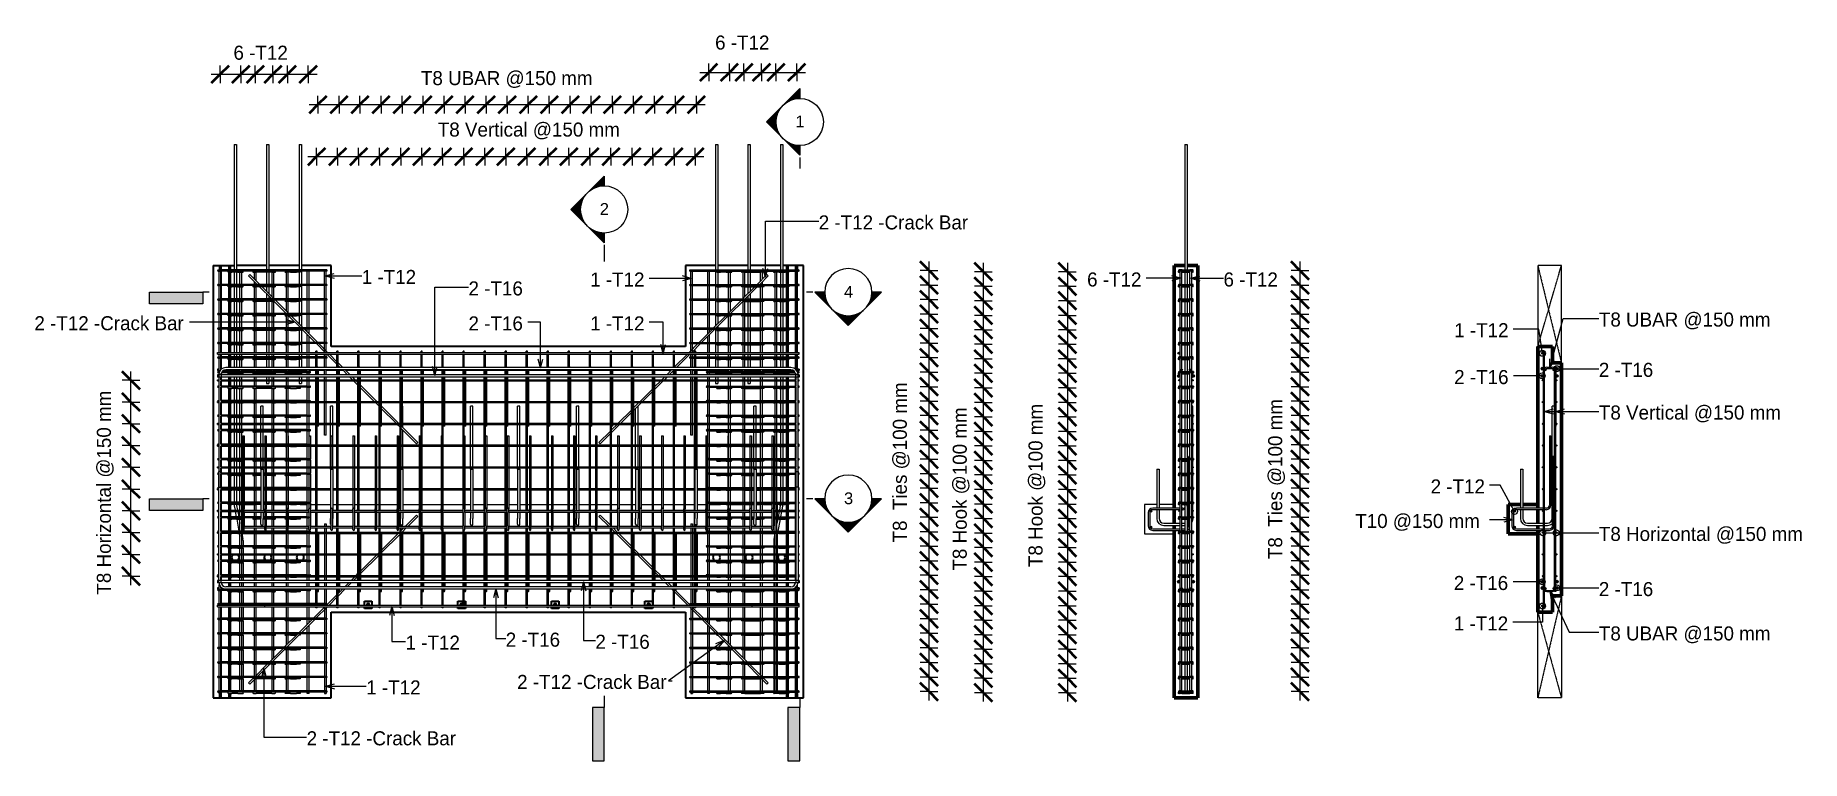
# Model space of a CAD drawing. Header units: millimetres. Extents: x -31655 to -5862, y 2843 to 78926.
# Drawn here: x -31655 to -19689, y 2843 to 7760 of the extents above.
import ezdxf

# ---------------------------------------------------------------- set-up
doc = ezdxf.new("R2010")
doc.units = ezdxf.units.MM
doc.linetypes.add('Overhead', pattern=[3.97, 2.38, -1.59])
for name, color, linetype, lineweight in [('A-ANNO-DIMS', 211, 'Continuous', 9), ('A-ANNO-DIMS-40', 211, 'Continuous', 9), ('A-FLOR-OVHD', 1, 'Overhead', 18), ('A-WALL', 113, 'Continuous', 25), ('G-ANNO-SYMB', 111, 'Continuous', 9), ('S-BEAM', 12, 'Continuous', 18), ('S-RBAR', 171, 'Continuous', 18), ('S-RBAR-IDEN', 171, 'Continuous', 9)]:
    doc.layers.add(name, color=color, linetype=linetype, lineweight=lineweight)
doc.styles.add('Arial', font='arial.ttf', dxfattribs={"height": 80})
doc.styles.add('Nirmala UI', font='Nirmala.ttf', dxfattribs={"height": 95.25})
doc.dimstyles.new('Arc_Length_-_2_5mm_Arial', dxfattribs={"dimscale": 304.8, "dimtxt": 100.546939, "dimasz": 0.393701, "dimexe": 0.19685, "dimexo": 0.0625, "dimgap": 0.229659, "dimtad": 1, "dimdec": 4, "dimzin": 0, "dimdsep": 46, "dimtxsty": 'Nirmala UI', "dimblk1": 'OBLIQUE', "dimblk2": 'OBLIQUE', "dimsah": 1, "dimcen": 0.09, "dimdle": 0.19685, "dimazin": 0, "dimtfac": 1, "dimtdec": 4, "dimtix": 1, "dimtmove": 0, "dimatfit": 3, "dimfxl": 0.19685, "dimfxlon": 1, "dimtvp": 1, "dimtolj": 1, "dimtzin": 0, "dimarcsym": 2})
doc.dimstyles.new('Arc_Length_-_2_5mm_Arial_1', dxfattribs={"dimscale": 304.8, "dimtxt": 100.546939, "dimasz": 0.393701, "dimexe": 0.19685, "dimexo": 0.0625, "dimgap": 0.229659, "dimtad": 1, "dimdec": 4, "dimzin": 0, "dimdsep": 46, "dimtxsty": 'Arial', "dimblk1": 'OBLIQUE', "dimblk2": 'OBLIQUE', "dimsah": 1, "dimcen": 0.09, "dimdle": 0.19685, "dimazin": 0, "dimtfac": 1, "dimtdec": 4, "dimtix": 1, "dimtmove": 0, "dimatfit": 3, "dimfxl": 0.19685, "dimfxlon": 1, "dimtvp": 1, "dimtolj": 1, "dimtzin": 0, "dimarcsym": 2})

msp = doc.modelspace()

# ---------------------------------------------------------------- texts
at = {"layer": 'G-ANNO-SYMB', "char_height": 80, "width": 76.962, "attachment_point": 1, "style": 'Arial'}
for s, insert in [('1', (-26506.42751, 7215.88495)), ('2', (-27831.42751, 6623.07375)), ('4', (-26177.15709, 6061.92268)), ('3', (-26177.15709, 4661.92268))]:
    msp.add_mtext(s, dxfattribs=dict(at, insert=insert))
at = {"layer": 'S-RBAR-IDEN', "char_height": 95.25, "attachment_point": 1, "style": 'Nirmala UI'}
for s, insert, width in [('6 -T12', (-30313.09598, 7689.79088), 464.97875), ('6 -T12', (-27050.33598, 7758.6826), 464.97875), ('T8 UBAR @150 mm', (-29043.23122, 7517.71145), 1430.2105), ('T8 Vertical @150 mm', (-28928.92346, 7168.88921), 1558.4805), ('2 -T12 -Crack Bar', (-26348.28766, 6539.57454), 1253.83925), ('1 -T12', (-29444.0156, 6169.63808), 464.97875), ('1 -T12', (-27896.86368, 6152.38234), 464.97875), ('6 -T12', (-24530.08943, 6152.70377), 464.97875), ('6 -T12', (-23605.96962, 6152.70377), 464.97875), ('2 -T16', (-28720.61975, 6092.01471), 464.97875), ('T8 UBAR @150 mm', (-21063.31007, 5881.16562), 1430.2105), ('2 -T12 -Crack Bar', (-31661.68388, 5856.18672), 1253.83925), ('2 -T16', (-28720.61975, 5854.87388), 464.97875), ('1 -T12', (-27896.86368, 5854.87388), 464.97875), ('1 -T12', (-22043.3686, 5808.92742), 464.97875), ('2 -T16', (-21063.31007, 5540.23823), 464.97875), ('2 -T16', (-22043.3686, 5491.31316), 464.97875), ('T8 Vertical @150 mm', (-21063.31007, 5250.8972), 1558.4805), ('2 -T12', (-22203.06044, 4749.82453), 464.97875), ('T10 @150 mm', (-22713.73627, 4515.65454), 1064.641), ('T8 Horizontal @150 mm', (-21063.31007, 4427.91583), 1766.91925), ('2 -T16', (-22046.01622, 4095.41122), 464.97875), ('2 -T16', (-21063.31007, 4054.04082), 464.97875), ('2 -T16', (-28468.6402, 3711.31574), 464.97875), ('1 -T12', (-22046.01622, 3821.13954), 464.97875), ('T8 UBAR @150 mm', (-21063.31007, 3753.62577), 1430.2105), ('1 -T12', (-29147.45976, 3691.4349), 464.97875), ('2 -T16', (-27861.21512, 3697.11514), 464.97875), ('1 -T12', (-29413.48079, 3387.36121), 464.97875), ('2 -T12 -Crack Bar', (-28391.41146, 3424.91845), 1253.83925), ('2 -T12 -Crack Bar', (-29817.44733, 3042.70185), 1253.83925)]:
    msp.add_mtext(s, dxfattribs=dict(at, insert=insert, width=width))
at = {"layer": 'S-RBAR-IDEN', "char_height": 95.25, "attachment_point": 1, "rotation": 90, "style": 'Nirmala UI'}
for s, insert, width in [('T8  Ties @100 mm', (-25846.5809, 4322.64836), 1346.835), ('T8 Horizontal @150 mm', (-31238.59984, 3969.11905), 1766.91925), ('T8  Ties @100 mm', (-23303.8476, 4209.72841), 1346.835), ('T8 Hook @100 mm', (-25440.80526, 4132.0332), 1407.76325), ('T8 Hook @100 mm', (-24927.42163, 4155.7179), 1407.76325)]:
    msp.add_mtext(s, dxfattribs=dict(at, insert=insert, width=width))

# ---------------------------------------------------------------- blocks, each defined once
blk = doc.blocks.new('M_Rectangular Corbel - M_Rectangular Corbel-5472199-Elevation Front')
at = {"layer": 'S-BEAM'}
for p, q in [((-30270, 4541), (-30270, 4579)), ((-30240, 4580), (-30181, 4580)), ((-30030, 4580), (-29963, 4580)), ((-29961, 4580), (-29960, 4580)), ((-29862, 4580), (-29813, 4580)), ((-29792, 4580), (-29754, 4580)), ((-29746, 4580), (-29655, 4580)), ((-29639, 4580), (-29612, 4580)), ((-29604, 4580), (-29504, 4580)), ((-29494, 4580), (-29469, 4580)), ((-29461, 4580), (-29354, 4580)), ((-29344, 4580), (-29327, 4580)), ((-29319, 4580), (-29205, 4580)), ((-29195, 4580), (-29184, 4580)), ((-29166, 4580), (-29055, 4580)), ((-29045, 4580), (-29042, 4580)), ((-29034, 4580), (-28906, 4580)), ((-28892, 4580), (-28757, 4580)), ((-28747, 4580), (-28708, 4580)), ((-28692, 4580), (-28615, 4580)), ((-28597, 4580), (-28472, 4580)), ((-28464, 4580), (-28458, 4580)), ((-28448, 4580), (-28388, 4580)), ((-28372, 4580), (-28330, 4580)), ((-28322, 4580), (-28309, 4580)), ((-28299, 4580), (-28187, 4580)), ((-28179, 4580), (-28159, 4580)), ((-28149, 4580), (-28045, 4580)), ((-28037, 4580), (-28010, 4580)), ((-28000, 4580), (-27988, 4580)), ((-27972, 4580), (-27902, 4580)), ((-27894, 4580), (-27860, 4580)), ((-27850, 4580), (-27760, 4580)), ((-27752, 4580), (-27711, 4580)), ((-27701, 4580), (-27617, 4580)), ((-27609, 4580), (-27588, 4580)), ((-27572, 4580), (-27562, 4580)), ((-27552, 4580), (-27475, 4580)), ((-27467, 4580), (-27412, 4580)), ((-27402, 4580), (-27332, 4580)), ((-27324, 4580), (-27263, 4580)), ((-27253, 4580), (-27190, 4580)), ((-27172, 4580), (-27114, 4580)), ((-27104, 4580), (-27099, 4580)), ((-27087, 4580), (-27039, 4580)), ((-26938, 4580), (-26871, 4580)), ((-26869, 4580), (-26868, 4580)), ((-26722, 4580), (-26721, 4580)), ((-26720, 4580), (-26665, 4580)), ((-26655, 4580), (-26653, 4580)), ((-26651, 4580), (-26650, 4580)), ((-26630, 4579), (-26630, 4541)), ((-30270, 4497), (-30270, 4533)), ((-30270, 4489), (-30270, 4489)), ((-30270, 4458), (-30270, 4481)), ((-26630, 4533), (-26630, 4497)), ((-26630, 4489), (-26630, 4489)), ((-26630, 4481), (-26630, 4458)), ((-30171, 4380), (-30256, 4380)), ((-30052, 4380), (-30159, 4380)), ((-29954, 4380), (-30040, 4380)), ((-29813, 4380), (-29942, 4380)), ((-29754, 4380), (-29801, 4380)), ((-29745, 4380), (-29746, 4380)), ((-29697, 4380), (-29737, 4380)), ((-29612, 4380), (-29685, 4380)), ((-29602, 4380), (-29604, 4380)), ((-29469, 4380), (-29594, 4380)), ((-29460, 4380), (-29461, 4380)), ((-29327, 4380), (-29452, 4380)), ((-29317, 4380), (-29319, 4380)), ((-29201, 4380), (-29309, 4380)), ((-29175, 4380), (-29176, 4380)), ((-29042, 4380), (-29167, 4380)), ((-29033, 4380), (-29034, 4380)), ((-28900, 4380), (-29025, 4380)), ((-28890, 4380), (-28892, 4380)), ((-28757, 4380), (-28882, 4380)), ((-28748, 4380), (-28749, 4380)), ((-28615, 4380), (-28740, 4380)), ((-28605, 4380), (-28607, 4380)), ((-28472, 4380), (-28597, 4380)), ((-28463, 4380), (-28464, 4380)), ((-28330, 4380), (-28455, 4380)), ((-28320, 4380), (-28322, 4380)), ((-28187, 4380), (-28312, 4380)), ((-28178, 4380), (-28179, 4380)), ((-28045, 4380), (-28170, 4380)), ((-28035, 4380), (-28037, 4380)), ((-27902, 4380), (-28027, 4380)), ((-27893, 4380), (-27894, 4380)), ((-27760, 4380), (-27885, 4380)), ((-27750, 4380), (-27752, 4380)), ((-27717, 4380), (-27742, 4380)), ((-27617, 4380), (-27700, 4380)), ((-27608, 4380), (-27609, 4380)), ((-27475, 4380), (-27600, 4380)), ((-27465, 4380), (-27467, 4380)), ((-27332, 4380), (-27457, 4380)), ((-27323, 4380), (-27324, 4380)), ((-27216, 4380), (-27315, 4380)), ((-27190, 4380), (-27204, 4380)), ((-27181, 4380), (-27182, 4380)), ((-27099, 4380), (-27173, 4380)), ((-26959, 4380), (-27087, 4380)), ((-26861, 4380), (-26947, 4380)), ((-26742, 4380), (-26849, 4380)), ((-26645, 4380), (-26730, 4380))]:
    blk.add_line(p, q, dxfattribs=at)
blk = doc.blocks.new('M_Rectangular Corbel - M_Rectangular Corbel-5472199-Elevation Right')
at = {"layer": 'S-BEAM'}
for p, q in [((77955, 4580), (77873, 4580)), ((77873, 4580), (77873, 4380)), ((78073, 4580), (77971, 4580)), ((77873, 4380), (78073, 4380))]:
    blk.add_line(p, q, dxfattribs=at)
blk = doc.blocks.new('M_Rectangular Corbel - M_Rectangular Corbel-5472199-Elevation Right1')
at = {"layer": 'S-BEAM', "lineweight": 50}
for p, q in [((77955, 4580), (77873, 4580)), ((77873, 4580), (77873, 4380)), ((78073, 4580), (77971, 4580)), ((78073, 4555), (78073, 4580)), ((78073, 4454), (78073, 4545)), ((78073, 4415), (78073, 4438)), ((77873, 4380), (78073, 4380)), ((78073, 4380), (78073, 4405))]:
    blk.add_line(p, q, dxfattribs=at)
blk = doc.blocks.new('Detail View - M_Section Tail - Filled Horizontal-14034-Elevation Front')
at = {"layer": 'G-ANNO-SYMB'}
blk.add_hatch(color=256, dxfattribs=at).paths.add_polyline_path([(-30521, 5939), (-30521, 6019), (-30881, 6019), (-30881, 5939)])
for p, q in [((-30881, 5939), (-30881, 6019)), ((-30881, 6019), (-30521, 6019)), ((-30521, 6019), (-30521, 5939)), ((-30521, 5939), (-30881, 5939))]:
    blk.add_line(p, q, dxfattribs=at)
blk = doc.blocks.new('Detail View - M_Section Head - Filled SHOP DWG-600895-Elevation Front')
at = {"layer": 'G-ANNO-SYMB'}
h = blk.add_hatch(color=256, dxfattribs=at)
edge = h.paths.add_edge_path()
edge.add_line((-26374, 6019), (-26308, 6019))
edge.add_arc((-26148, 6019), 160, 180, 225)
edge.add_line((-26261, 5906), (-26374, 6019))
h = blk.add_hatch(color=256, dxfattribs=at)
edge = h.paths.add_edge_path()
edge.add_line((-25922, 6019), (-26035, 5906))
edge.add_arc((-26148, 6019), 160, 315, 360)
edge.add_line((-25988, 6019), (-25922, 6019))
h = blk.add_hatch(color=256, dxfattribs=at)
edge = h.paths.add_edge_path()
edge.add_line((-26148, 5793), (-26261, 5906))
edge.add_arc((-26148, 6019), 160, 225, 270)
edge.add_line((-26148, 5859), (-26148, 5793))
h = blk.add_hatch(color=256, dxfattribs=at)
edge = h.paths.add_edge_path()
edge.add_line((-26148, 5793), (-26148, 5859))
edge.add_arc((-26148, 6019), 160, 270, 315)
edge.add_line((-26035, 5906), (-26148, 5793))
for p, q in [((-26148, 5793), (-26374, 6019)), ((-26308, 6019), (-26374, 6019)), ((-26374, 6019), (-26261, 5906)), ((-26308, 6019), (-26374, 6019)), ((-26148, 5793), (-25922, 6019)), ((-26035, 5906), (-25922, 6019)), ((-25988, 6019), (-25922, 6019)), ((-25922, 6019), (-25988, 6019)), ((-26261, 5906), (-26148, 5793)), ((-26148, 5793), (-26035, 5906)), ((-26148, 5859), (-26148, 5793)), ((-26148, 5793), (-26148, 5859))]:
    blk.add_line(p, q, dxfattribs=at)
for start, end in [(0, 180), (180, 360), (180, 225), (315, 0), (225, 270), (270, 315)]:
    blk.add_arc((-26148, 6019), 160, start, end, dxfattribs=at)
blk = doc.blocks.new('DIMBLOCK1-Elevation Front')
at = {"layer": 'A-ANNO-DIMS-40', "lineweight": 35}
for p, q in [((-25601, 3410), (-25661, 3470)), ((-25601, 3312), (-25661, 3372)), ((-25601, 3410), (-25541, 3350)), ((-25601, 3312), (-25541, 3252))]:
    blk.add_line(p, q, dxfattribs=at)
at = {"layer": 'A-ANNO-DIMS-40'}
for p, q in [((-25601, 3410), (-25661, 3410)), ((-25601, 3252), (-25601, 3410)), ((-25601, 3410), (-25541, 3410)), ((-25601, 3312), (-25661, 3312)), ((-25601, 3312), (-25541, 3312))]:
    blk.add_line(p, q, dxfattribs=at)
blk = doc.blocks.new('_Oblique')
at = {"color": 0, "linetype": 'ByBlock', "lineweight": -2}
blk.add_line((-0.5, -0.5), (0.5, 0.5), dxfattribs=at)
blk = doc.blocks.new('DIMBLOCK2-Elevation Front')
at = {"layer": 'A-ANNO-DIMS-40', "lineweight": 35}
for p, q in [((-25601, 3509), (-25661, 3569)), ((-25601, 3410), (-25661, 3470)), ((-25601, 3509), (-25541, 3449)), ((-25601, 3410), (-25541, 3350))]:
    blk.add_line(p, q, dxfattribs=at)
at = {"layer": 'A-ANNO-DIMS-40'}
for p, q in [((-25601, 3509), (-25661, 3509)), ((-25601, 3410), (-25601, 3509)), ((-25601, 3509), (-25541, 3509)), ((-25601, 3410), (-25661, 3410)), ((-25601, 3410), (-25541, 3410))]:
    blk.add_line(p, q, dxfattribs=at)
blk = doc.blocks.new('DIMBLOCK3-Elevation Front')
at = {"layer": 'A-ANNO-DIMS-40', "lineweight": 35}
for p, q in [((-25601, 3608), (-25661, 3668)), ((-25601, 3608), (-25541, 3548)), ((-25601, 3509), (-25661, 3569)), ((-25601, 3509), (-25541, 3449))]:
    blk.add_line(p, q, dxfattribs=at)
at = {"layer": 'A-ANNO-DIMS-40'}
for p, q in [((-25601, 3608), (-25661, 3608)), ((-25601, 3509), (-25601, 3608)), ((-25601, 3608), (-25541, 3608)), ((-25601, 3509), (-25661, 3509)), ((-25601, 3509), (-25541, 3509))]:
    blk.add_line(p, q, dxfattribs=at)
blk = doc.blocks.new('DIMBLOCK4-Elevation Front')
at = {"layer": 'A-ANNO-DIMS-40', "lineweight": 35}
for p, q in [((-25601, 3707), (-25661, 3767)), ((-25601, 3608), (-25661, 3668)), ((-25601, 3707), (-25541, 3647)), ((-25601, 3608), (-25541, 3548))]:
    blk.add_line(p, q, dxfattribs=at)
at = {"layer": 'A-ANNO-DIMS-40'}
for p, q in [((-25601, 3707), (-25661, 3707)), ((-25601, 3608), (-25661, 3608)), ((-25601, 3608), (-25601, 3707)), ((-25601, 3707), (-25541, 3707)), ((-25601, 3608), (-25541, 3608))]:
    blk.add_line(p, q, dxfattribs=at)
blk = doc.blocks.new('DIMBLOCK5-Elevation Front')
at = {"layer": 'A-ANNO-DIMS-40', "lineweight": 35}
for p, q in [((-25601, 3805), (-25661, 3865)), ((-25601, 3707), (-25661, 3767)), ((-25601, 3805), (-25541, 3745)), ((-25601, 3707), (-25541, 3647))]:
    blk.add_line(p, q, dxfattribs=at)
at = {"layer": 'A-ANNO-DIMS-40'}
for p, q in [((-25601, 3805), (-25661, 3805)), ((-25601, 3707), (-25601, 3805)), ((-25601, 3805), (-25541, 3805)), ((-25601, 3707), (-25661, 3707)), ((-25601, 3707), (-25541, 3707))]:
    blk.add_line(p, q, dxfattribs=at)
blk = doc.blocks.new('DIMBLOCK6-Elevation Front')
at = {"layer": 'A-ANNO-DIMS-40', "lineweight": 35}
for p, q in [((-25601, 3904), (-25661, 3964)), ((-25601, 3805), (-25661, 3865)), ((-25601, 3904), (-25541, 3844)), ((-25601, 3805), (-25541, 3745))]:
    blk.add_line(p, q, dxfattribs=at)
at = {"layer": 'A-ANNO-DIMS-40'}
for p, q in [((-25601, 3904), (-25661, 3904)), ((-25601, 3805), (-25601, 3904)), ((-25601, 3904), (-25541, 3904)), ((-25601, 3805), (-25661, 3805)), ((-25601, 3805), (-25541, 3805))]:
    blk.add_line(p, q, dxfattribs=at)
blk = doc.blocks.new('DIMBLOCK7-Elevation Front')
at = {"layer": 'A-ANNO-DIMS-40', "lineweight": 35}
for p, q in [((-25601, 4002), (-25661, 4062)), ((-25601, 3904), (-25661, 3964)), ((-25601, 4002), (-25541, 3942)), ((-25601, 3904), (-25541, 3844))]:
    blk.add_line(p, q, dxfattribs=at)
at = {"layer": 'A-ANNO-DIMS-40'}
for p, q in [((-25601, 4002), (-25661, 4002)), ((-25601, 3904), (-25601, 4002)), ((-25601, 4002), (-25541, 4002)), ((-25601, 3904), (-25661, 3904)), ((-25601, 3904), (-25541, 3904))]:
    blk.add_line(p, q, dxfattribs=at)
blk = doc.blocks.new('DIMBLOCK8-Elevation Front')
at = {"layer": 'A-ANNO-DIMS-40', "lineweight": 35}
for p, q in [((-25601, 4100), (-25661, 4160)), ((-25601, 4100), (-25541, 4040)), ((-25601, 4002), (-25661, 4062)), ((-25601, 4002), (-25541, 3942))]:
    blk.add_line(p, q, dxfattribs=at)
at = {"layer": 'A-ANNO-DIMS-40'}
for p, q in [((-25601, 4100), (-25661, 4100)), ((-25601, 4002), (-25601, 4100)), ((-25601, 4100), (-25541, 4100)), ((-25601, 4002), (-25661, 4002)), ((-25601, 4002), (-25541, 4002))]:
    blk.add_line(p, q, dxfattribs=at)
blk = doc.blocks.new('DIMBLOCK9-Elevation Front')
at = {"layer": 'A-ANNO-DIMS-40', "lineweight": 35}
for p, q in [((-25601, 4198), (-25661, 4258)), ((-25601, 4198), (-25541, 4138)), ((-25601, 4100), (-25661, 4160)), ((-25601, 4100), (-25541, 4040))]:
    blk.add_line(p, q, dxfattribs=at)
at = {"layer": 'A-ANNO-DIMS-40'}
for p, q in [((-25601, 4198), (-25661, 4198)), ((-25601, 4100), (-25601, 4198)), ((-25601, 4198), (-25541, 4198)), ((-25601, 4100), (-25661, 4100)), ((-25601, 4100), (-25541, 4100))]:
    blk.add_line(p, q, dxfattribs=at)
blk = doc.blocks.new('DIMBLOCK10-Elevation Front')
at = {"layer": 'A-ANNO-DIMS-40', "lineweight": 35}
for p, q in [((-25601, 4297), (-25661, 4357)), ((-25601, 4198), (-25661, 4258)), ((-25601, 4297), (-25541, 4237)), ((-25601, 4198), (-25541, 4138))]:
    blk.add_line(p, q, dxfattribs=at)
at = {"layer": 'A-ANNO-DIMS-40'}
for p, q in [((-25601, 4297), (-25661, 4297)), ((-25601, 4198), (-25661, 4198)), ((-25601, 4198), (-25601, 4297)), ((-25601, 4297), (-25541, 4297)), ((-25601, 4198), (-25541, 4198))]:
    blk.add_line(p, q, dxfattribs=at)
blk = doc.blocks.new('DIMBLOCK11-Elevation Front')
at = {"layer": 'A-ANNO-DIMS-40', "lineweight": 35}
for p, q in [((-25601, 4395), (-25661, 4455)), ((-25601, 4297), (-25661, 4357)), ((-25601, 4395), (-25541, 4335)), ((-25601, 4297), (-25541, 4237))]:
    blk.add_line(p, q, dxfattribs=at)
at = {"layer": 'A-ANNO-DIMS-40'}
for p, q in [((-25601, 4395), (-25661, 4395)), ((-25601, 4297), (-25601, 4395)), ((-25601, 4395), (-25541, 4395)), ((-25601, 4297), (-25661, 4297)), ((-25601, 4297), (-25541, 4297))]:
    blk.add_line(p, q, dxfattribs=at)
blk = doc.blocks.new('DIMBLOCK12-Elevation Front')
at = {"layer": 'A-ANNO-DIMS-40', "lineweight": 35}
for p, q in [((-25601, 4493), (-25661, 4553)), ((-25601, 4395), (-25661, 4455)), ((-25601, 4493), (-25541, 4433)), ((-25601, 4395), (-25541, 4335))]:
    blk.add_line(p, q, dxfattribs=at)
at = {"layer": 'A-ANNO-DIMS-40'}
for p, q in [((-25601, 4493), (-25661, 4493)), ((-25601, 4395), (-25601, 4493)), ((-25601, 4493), (-25541, 4493)), ((-25601, 4395), (-25661, 4395)), ((-25601, 4395), (-25541, 4395))]:
    blk.add_line(p, q, dxfattribs=at)
blk = doc.blocks.new('DIMBLOCK13-Elevation Front')
at = {"layer": 'A-ANNO-DIMS-40', "lineweight": 35}
for p, q in [((-25601, 4592), (-25661, 4652)), ((-25601, 4493), (-25661, 4553)), ((-25601, 4592), (-25541, 4532)), ((-25601, 4493), (-25541, 4433))]:
    blk.add_line(p, q, dxfattribs=at)
at = {"layer": 'A-ANNO-DIMS-40'}
for p, q in [((-25601, 4592), (-25661, 4592)), ((-25601, 4493), (-25601, 4592)), ((-25601, 4592), (-25541, 4592)), ((-25601, 4493), (-25661, 4493)), ((-25601, 4493), (-25541, 4493))]:
    blk.add_line(p, q, dxfattribs=at)
blk = doc.blocks.new('DIMBLOCK14-Elevation Front')
at = {"layer": 'A-ANNO-DIMS-40', "lineweight": 35}
for p, q in [((-25601, 4690), (-25661, 4750)), ((-25601, 4690), (-25541, 4630)), ((-25601, 4592), (-25661, 4652)), ((-25601, 4592), (-25541, 4532))]:
    blk.add_line(p, q, dxfattribs=at)
at = {"layer": 'A-ANNO-DIMS-40'}
for p, q in [((-25601, 4690), (-25661, 4690)), ((-25601, 4592), (-25601, 4690)), ((-25601, 4690), (-25541, 4690)), ((-25601, 4592), (-25661, 4592)), ((-25601, 4592), (-25541, 4592))]:
    blk.add_line(p, q, dxfattribs=at)
blk = doc.blocks.new('DIMBLOCK15-Elevation Front')
at = {"layer": 'A-ANNO-DIMS-40', "lineweight": 35}
for p, q in [((-25601, 4788), (-25661, 4848)), ((-25601, 4788), (-25541, 4728)), ((-25601, 4690), (-25661, 4750)), ((-25601, 4690), (-25541, 4630))]:
    blk.add_line(p, q, dxfattribs=at)
at = {"layer": 'A-ANNO-DIMS-40'}
for p, q in [((-25601, 4788), (-25661, 4788)), ((-25601, 4690), (-25601, 4788)), ((-25601, 4788), (-25541, 4788)), ((-25601, 4690), (-25661, 4690)), ((-25601, 4690), (-25541, 4690))]:
    blk.add_line(p, q, dxfattribs=at)
blk = doc.blocks.new('DIMBLOCK16-Elevation Front')
at = {"layer": 'A-ANNO-DIMS-40', "lineweight": 35}
for p, q in [((-25601, 4887), (-25661, 4947)), ((-25601, 4788), (-25661, 4848)), ((-25601, 4887), (-25541, 4827)), ((-25601, 4788), (-25541, 4728))]:
    blk.add_line(p, q, dxfattribs=at)
at = {"layer": 'A-ANNO-DIMS-40'}
for p, q in [((-25601, 4887), (-25661, 4887)), ((-25601, 4788), (-25661, 4788)), ((-25601, 4788), (-25601, 4887)), ((-25601, 4887), (-25541, 4887)), ((-25601, 4788), (-25541, 4788))]:
    blk.add_line(p, q, dxfattribs=at)
blk = doc.blocks.new('DIMBLOCK17-Elevation Front')
at = {"layer": 'A-ANNO-DIMS-40', "lineweight": 35}
for p, q in [((-25601, 4985), (-25661, 5045)), ((-25601, 4887), (-25661, 4947)), ((-25601, 4985), (-25541, 4925)), ((-25601, 4887), (-25541, 4827))]:
    blk.add_line(p, q, dxfattribs=at)
at = {"layer": 'A-ANNO-DIMS-40'}
for p, q in [((-25601, 4985), (-25661, 4985)), ((-25601, 4887), (-25601, 4985)), ((-25601, 4985), (-25541, 4985)), ((-25601, 4887), (-25661, 4887)), ((-25601, 4887), (-25541, 4887))]:
    blk.add_line(p, q, dxfattribs=at)
blk = doc.blocks.new('DIMBLOCK18-Elevation Front')
at = {"layer": 'A-ANNO-DIMS-40', "lineweight": 35}
for p, q in [((-25601, 5083), (-25661, 5143)), ((-25601, 4985), (-25661, 5045)), ((-25601, 5083), (-25541, 5023)), ((-25601, 4985), (-25541, 4925))]:
    blk.add_line(p, q, dxfattribs=at)
at = {"layer": 'A-ANNO-DIMS-40'}
for p, q in [((-25601, 5083), (-25661, 5083)), ((-25601, 4985), (-25601, 5083)), ((-25601, 5083), (-25541, 5083)), ((-25601, 4985), (-25661, 4985)), ((-25601, 4985), (-25541, 4985))]:
    blk.add_line(p, q, dxfattribs=at)
blk = doc.blocks.new('DIMBLOCK19-Elevation Front')
at = {"layer": 'A-ANNO-DIMS-40', "lineweight": 35}
for p, q in [((-25601, 5182), (-25661, 5242)), ((-25601, 5182), (-25541, 5122)), ((-25601, 5083), (-25661, 5143)), ((-25601, 5083), (-25541, 5023))]:
    blk.add_line(p, q, dxfattribs=at)
at = {"layer": 'A-ANNO-DIMS-40'}
for p, q in [((-25601, 5182), (-25661, 5182)), ((-25601, 5083), (-25601, 5182)), ((-25601, 5182), (-25541, 5182)), ((-25601, 5083), (-25661, 5083)), ((-25601, 5083), (-25541, 5083))]:
    blk.add_line(p, q, dxfattribs=at)
blk = doc.blocks.new('DIMBLOCK20-Elevation Front')
at = {"layer": 'A-ANNO-DIMS-40', "lineweight": 35}
for p, q in [((-25601, 5280), (-25661, 5340)), ((-25601, 5280), (-25541, 5220)), ((-25601, 5182), (-25661, 5242)), ((-25601, 5182), (-25541, 5122))]:
    blk.add_line(p, q, dxfattribs=at)
at = {"layer": 'A-ANNO-DIMS-40'}
for p, q in [((-25601, 5280), (-25661, 5280)), ((-25601, 5182), (-25601, 5280)), ((-25601, 5280), (-25541, 5280)), ((-25601, 5182), (-25661, 5182)), ((-25601, 5182), (-25541, 5182))]:
    blk.add_line(p, q, dxfattribs=at)
blk = doc.blocks.new('DIMBLOCK21-Elevation Front')
at = {"layer": 'A-ANNO-DIMS-40', "lineweight": 35}
for p, q in [((-25601, 5378), (-25661, 5438)), ((-25601, 5280), (-25661, 5340)), ((-25601, 5378), (-25541, 5318)), ((-25601, 5280), (-25541, 5220))]:
    blk.add_line(p, q, dxfattribs=at)
at = {"layer": 'A-ANNO-DIMS-40'}
for p, q in [((-25601, 5378), (-25661, 5378)), ((-25601, 5280), (-25661, 5280)), ((-25601, 5280), (-25601, 5378)), ((-25601, 5378), (-25541, 5378)), ((-25601, 5280), (-25541, 5280))]:
    blk.add_line(p, q, dxfattribs=at)
blk = doc.blocks.new('DIMBLOCK22-Elevation Front')
at = {"layer": 'A-ANNO-DIMS-40', "lineweight": 35}
for p, q in [((-25601, 5477), (-25661, 5537)), ((-25601, 5378), (-25661, 5438)), ((-25601, 5477), (-25541, 5417)), ((-25601, 5378), (-25541, 5318))]:
    blk.add_line(p, q, dxfattribs=at)
at = {"layer": 'A-ANNO-DIMS-40'}
for p, q in [((-25601, 5477), (-25661, 5477)), ((-25601, 5378), (-25601, 5477)), ((-25601, 5477), (-25541, 5477)), ((-25601, 5378), (-25661, 5378)), ((-25601, 5378), (-25541, 5378))]:
    blk.add_line(p, q, dxfattribs=at)
blk = doc.blocks.new('DIMBLOCK23-Elevation Front')
at = {"layer": 'A-ANNO-DIMS-40', "lineweight": 35}
for p, q in [((-25601, 5576), (-25661, 5636)), ((-25601, 5477), (-25661, 5537)), ((-25601, 5576), (-25541, 5516)), ((-25601, 5477), (-25541, 5417))]:
    blk.add_line(p, q, dxfattribs=at)
at = {"layer": 'A-ANNO-DIMS-40'}
for p, q in [((-25601, 5576), (-25661, 5576)), ((-25601, 5477), (-25601, 5576)), ((-25601, 5576), (-25541, 5576)), ((-25601, 5477), (-25661, 5477)), ((-25601, 5477), (-25541, 5477))]:
    blk.add_line(p, q, dxfattribs=at)
blk = doc.blocks.new('DIMBLOCK24-Elevation Front')
at = {"layer": 'A-ANNO-DIMS-40', "lineweight": 35}
for p, q in [((-25601, 5674), (-25661, 5734)), ((-25601, 5576), (-25661, 5636)), ((-25601, 5674), (-25541, 5614)), ((-25601, 5576), (-25541, 5516))]:
    blk.add_line(p, q, dxfattribs=at)
at = {"layer": 'A-ANNO-DIMS-40'}
for p, q in [((-25601, 5674), (-25661, 5674)), ((-25601, 5576), (-25601, 5674)), ((-25601, 5674), (-25541, 5674)), ((-25601, 5576), (-25661, 5576)), ((-25601, 5576), (-25541, 5576))]:
    blk.add_line(p, q, dxfattribs=at)
blk = doc.blocks.new('DIMBLOCK25-Elevation Front')
at = {"layer": 'A-ANNO-DIMS-40', "lineweight": 35}
for p, q in [((-25601, 5773), (-25661, 5833)), ((-25601, 5773), (-25541, 5713)), ((-25601, 5674), (-25661, 5734)), ((-25601, 5674), (-25541, 5614))]:
    blk.add_line(p, q, dxfattribs=at)
at = {"layer": 'A-ANNO-DIMS-40'}
for p, q in [((-25601, 5773), (-25661, 5773)), ((-25601, 5674), (-25601, 5773)), ((-25601, 5773), (-25541, 5773)), ((-25601, 5674), (-25661, 5674)), ((-25601, 5674), (-25541, 5674))]:
    blk.add_line(p, q, dxfattribs=at)
blk = doc.blocks.new('DIMBLOCK26-Elevation Front')
at = {"layer": 'A-ANNO-DIMS-40', "lineweight": 35}
for p, q in [((-25601, 5871), (-25661, 5931)), ((-25601, 5871), (-25541, 5811)), ((-25601, 5773), (-25661, 5833)), ((-25601, 5773), (-25541, 5713))]:
    blk.add_line(p, q, dxfattribs=at)
at = {"layer": 'A-ANNO-DIMS-40'}
for p, q in [((-25601, 5871), (-25661, 5871)), ((-25601, 5773), (-25601, 5871)), ((-25601, 5871), (-25541, 5871)), ((-25601, 5773), (-25661, 5773)), ((-25601, 5773), (-25541, 5773))]:
    blk.add_line(p, q, dxfattribs=at)
blk = doc.blocks.new('DIMBLOCK27-Elevation Front')
at = {"layer": 'A-ANNO-DIMS-40', "lineweight": 35}
for p, q in [((-25601, 5969), (-25661, 6029)), ((-25601, 5871), (-25661, 5931)), ((-25601, 5969), (-25541, 5909)), ((-25601, 5871), (-25541, 5811))]:
    blk.add_line(p, q, dxfattribs=at)
at = {"layer": 'A-ANNO-DIMS-40'}
for p, q in [((-25601, 5969), (-25661, 5969)), ((-25601, 5871), (-25661, 5871)), ((-25601, 5871), (-25601, 5969)), ((-25601, 5969), (-25541, 5969)), ((-25601, 5871), (-25541, 5871))]:
    blk.add_line(p, q, dxfattribs=at)
blk = doc.blocks.new('DIMBLOCK28-Elevation Front')
at = {"layer": 'A-ANNO-DIMS-40', "lineweight": 35}
for p, q in [((-25601, 6067), (-25661, 6127)), ((-25601, 5969), (-25661, 6029)), ((-25601, 6067), (-25541, 6007)), ((-25601, 5969), (-25541, 5909))]:
    blk.add_line(p, q, dxfattribs=at)
at = {"layer": 'A-ANNO-DIMS-40'}
for p, q in [((-25601, 6067), (-25661, 6067)), ((-25601, 5969), (-25601, 6067)), ((-25601, 6067), (-25541, 6067)), ((-25601, 5969), (-25661, 5969)), ((-25601, 5969), (-25541, 5969))]:
    blk.add_line(p, q, dxfattribs=at)
blk = doc.blocks.new('DIMBLOCK29-Elevation Front')
at = {"layer": 'A-ANNO-DIMS-40', "lineweight": 35}
for p, q in [((-25601, 6166), (-25661, 6226)), ((-25601, 6067), (-25661, 6127)), ((-25601, 6166), (-25541, 6106)), ((-25601, 6067), (-25541, 6007))]:
    blk.add_line(p, q, dxfattribs=at)
at = {"layer": 'A-ANNO-DIMS-40'}
for p, q in [((-25601, 6067), (-25601, 6226)), ((-25601, 6166), (-25661, 6166)), ((-25601, 6166), (-25541, 6166)), ((-25601, 6067), (-25661, 6067)), ((-25601, 6067), (-25541, 6067))]:
    blk.add_line(p, q, dxfattribs=at)
blk = doc.blocks.new('DIMBLOCK30-Elevation Front')
at = {"layer": 'A-ANNO-DIMS-40', "lineweight": 35}
for p, q in [((-25601, 4002), (-25661, 4062)), ((-25601, 3904), (-25661, 3964)), ((-25601, 4002), (-25541, 3942)), ((-25601, 3805), (-25661, 3865)), ((-25601, 3904), (-25541, 3844)), ((-25601, 3707), (-25661, 3767)), ((-25601, 3805), (-25541, 3745)), ((-25601, 3608), (-25661, 3668)), ((-25601, 3707), (-25541, 3647)), ((-25601, 3608), (-25541, 3548)), ((-25601, 3509), (-25661, 3569)), ((-25601, 3410), (-25661, 3470)), ((-25601, 3509), (-25541, 3449)), ((-25601, 3312), (-25661, 3372)), ((-25601, 3410), (-25541, 3350)), ((-25601, 3312), (-25541, 3252))]:
    blk.add_line(p, q, dxfattribs=at)
at = {"layer": 'A-ANNO-DIMS-40'}
for p, q in [((-25601, 4002), (-25661, 4002)), ((-25601, 3904), (-25601, 4002)), ((-25601, 4002), (-25541, 4002)), ((-25601, 3904), (-25661, 3904)), ((-25601, 3252), (-25601, 3904)), ((-25601, 3805), (-25601, 3904)), ((-25601, 3904), (-25541, 3904)), ((-25601, 3805), (-25661, 3805)), ((-25601, 3707), (-25601, 3805)), ((-25601, 3805), (-25541, 3805)), ((-25601, 3707), (-25661, 3707)), ((-25601, 3608), (-25661, 3608)), ((-25601, 3608), (-25601, 3707)), ((-25601, 3707), (-25541, 3707)), ((-25601, 3509), (-25601, 3608)), ((-25601, 3608), (-25541, 3608)), ((-25601, 3509), (-25661, 3509)), ((-25601, 3410), (-25601, 3509)), ((-25601, 3509), (-25541, 3509)), ((-25601, 3410), (-25661, 3410)), ((-25601, 3252), (-25601, 3410)), ((-25601, 3410), (-25541, 3410)), ((-25601, 3312), (-25661, 3312)), ((-25601, 3312), (-25541, 3312))]:
    blk.add_line(p, q, dxfattribs=at)
blk = doc.blocks.new('_None')
blk = doc.blocks.new('DIMBLOCK31-Elevation Front')
at = {"layer": 'A-ANNO-DIMS-40', "lineweight": 35}
for p, q in [((-25601, 5576), (-25661, 5636)), ((-25601, 5477), (-25661, 5537)), ((-25601, 5576), (-25541, 5516)), ((-25601, 5378), (-25661, 5438)), ((-25601, 5477), (-25541, 5417)), ((-25601, 5280), (-25661, 5340)), ((-25601, 5378), (-25541, 5318)), ((-25601, 5280), (-25541, 5220)), ((-25601, 5182), (-25661, 5242)), ((-25601, 5182), (-25541, 5122)), ((-25601, 5083), (-25661, 5143)), ((-25601, 4985), (-25661, 5045)), ((-25601, 5083), (-25541, 5023)), ((-25601, 4887), (-25661, 4947)), ((-25601, 4985), (-25541, 4925)), ((-25601, 4788), (-25661, 4848)), ((-25601, 4887), (-25541, 4827)), ((-25601, 4788), (-25541, 4728)), ((-25601, 4690), (-25661, 4750)), ((-25601, 4690), (-25541, 4630)), ((-25601, 4592), (-25661, 4652)), ((-25601, 4493), (-25661, 4553)), ((-25601, 4592), (-25541, 4532)), ((-25601, 4395), (-25661, 4455)), ((-25601, 4493), (-25541, 4433)), ((-25601, 4297), (-25661, 4357)), ((-25601, 4395), (-25541, 4335)), ((-25601, 4198), (-25661, 4258)), ((-25601, 4297), (-25541, 4237)), ((-25601, 4198), (-25541, 4138)), ((-25601, 4100), (-25661, 4160)), ((-25601, 4100), (-25541, 4040)), ((-25601, 4002), (-25661, 4062)), ((-25601, 3904), (-25661, 3964)), ((-25601, 4002), (-25541, 3942)), ((-25601, 3904), (-25541, 3844))]:
    blk.add_line(p, q, dxfattribs=at)
at = {"layer": 'A-ANNO-DIMS-40'}
for p, q in [((-25601, 5576), (-25661, 5576)), ((-25601, 5477), (-25601, 5576)), ((-25601, 5576), (-25541, 5576)), ((-25601, 5477), (-25661, 5477)), ((-25601, 3904), (-25601, 5477)), ((-25601, 5378), (-25601, 5477)), ((-25601, 5477), (-25541, 5477)), ((-25601, 5378), (-25661, 5378)), ((-25601, 5280), (-25661, 5280)), ((-25601, 5280), (-25601, 5378)), ((-25601, 5378), (-25541, 5378)), ((-25601, 5182), (-25601, 5280)), ((-25601, 5280), (-25541, 5280)), ((-25601, 5182), (-25661, 5182)), ((-25601, 5083), (-25601, 5182)), ((-25601, 5182), (-25541, 5182)), ((-25601, 5083), (-25661, 5083)), ((-25601, 4985), (-25601, 5083)), ((-25601, 5083), (-25541, 5083)), ((-25601, 4985), (-25661, 4985)), ((-25601, 4887), (-25601, 4985)), ((-25601, 4985), (-25541, 4985)), ((-25601, 4887), (-25661, 4887)), ((-25601, 4788), (-25661, 4788)), ((-25601, 4788), (-25601, 4887)), ((-25601, 4887), (-25541, 4887)), ((-25601, 4690), (-25601, 4788)), ((-25601, 4788), (-25541, 4788)), ((-25601, 4690), (-25661, 4690)), ((-25601, 4592), (-25601, 4690)), ((-25601, 4690), (-25541, 4690)), ((-25601, 4592), (-25661, 4592)), ((-25601, 4493), (-25601, 4592)), ((-25601, 4592), (-25541, 4592)), ((-25601, 4493), (-25661, 4493)), ((-25601, 4395), (-25601, 4493)), ((-25601, 4493), (-25541, 4493)), ((-25601, 4395), (-25661, 4395)), ((-25601, 4297), (-25601, 4395)), ((-25601, 4395), (-25541, 4395)), ((-25601, 4297), (-25661, 4297)), ((-25601, 4198), (-25661, 4198)), ((-25601, 4198), (-25601, 4297)), ((-25601, 4297), (-25541, 4297)), ((-25601, 4100), (-25601, 4198)), ((-25601, 4198), (-25541, 4198)), ((-25601, 4100), (-25661, 4100)), ((-25601, 4002), (-25601, 4100)), ((-25601, 4100), (-25541, 4100)), ((-25601, 4002), (-25661, 4002)), ((-25601, 3904), (-25601, 4002)), ((-25601, 4002), (-25541, 4002)), ((-25601, 3904), (-25661, 3904)), ((-25601, 3904), (-25541, 3904))]:
    blk.add_line(p, q, dxfattribs=at)
blk = doc.blocks.new('DIMBLOCK32-Elevation Front')
at = {"layer": 'A-ANNO-DIMS-40', "lineweight": 35}
for p, q in [((-25601, 5674), (-25661, 5734)), ((-25601, 5576), (-25661, 5636)), ((-25601, 5674), (-25541, 5614)), ((-25601, 5477), (-25661, 5537)), ((-25601, 5576), (-25541, 5516)), ((-25601, 5477), (-25541, 5417))]:
    blk.add_line(p, q, dxfattribs=at)
at = {"layer": 'A-ANNO-DIMS-40'}
for p, q in [((-25601, 5674), (-25661, 5674)), ((-25601, 5576), (-25601, 5674)), ((-25601, 5674), (-25541, 5674)), ((-25601, 5576), (-25661, 5576)), ((-25601, 5477), (-25601, 5576)), ((-25601, 5477), (-25601, 5576)), ((-25601, 5576), (-25541, 5576)), ((-25601, 5477), (-25661, 5477)), ((-25601, 5477), (-25541, 5477))]:
    blk.add_line(p, q, dxfattribs=at)
blk = doc.blocks.new('DIMBLOCK33-Elevation Front')
at = {"layer": 'A-ANNO-DIMS-40', "lineweight": 35}
for p, q in [((-25601, 6166), (-25661, 6226)), ((-25601, 6067), (-25661, 6127)), ((-25601, 6166), (-25541, 6106)), ((-25601, 5969), (-25661, 6029)), ((-25601, 6067), (-25541, 6007)), ((-25601, 5871), (-25661, 5931)), ((-25601, 5969), (-25541, 5909)), ((-25601, 5871), (-25541, 5811)), ((-25601, 5773), (-25661, 5833)), ((-25601, 5773), (-25541, 5713)), ((-25601, 5674), (-25661, 5734)), ((-25601, 5576), (-25661, 5636)), ((-25601, 5674), (-25541, 5614)), ((-25601, 5576), (-25541, 5516))]:
    blk.add_line(p, q, dxfattribs=at)
at = {"layer": 'A-ANNO-DIMS-40'}
for p, q in [((-25601, 5576), (-25601, 6226)), ((-25601, 6067), (-25601, 6226)), ((-25601, 6166), (-25661, 6166)), ((-25601, 6166), (-25541, 6166)), ((-25601, 6067), (-25661, 6067)), ((-25601, 5969), (-25601, 6067)), ((-25601, 6067), (-25541, 6067)), ((-25601, 5969), (-25661, 5969)), ((-25601, 5871), (-25661, 5871)), ((-25601, 5871), (-25601, 5969)), ((-25601, 5969), (-25541, 5969)), ((-25601, 5773), (-25601, 5871)), ((-25601, 5871), (-25541, 5871)), ((-25601, 5773), (-25661, 5773)), ((-25601, 5674), (-25601, 5773)), ((-25601, 5773), (-25541, 5773)), ((-25601, 5674), (-25661, 5674)), ((-25601, 5576), (-25601, 5674)), ((-25601, 5674), (-25541, 5674)), ((-25601, 5576), (-25661, 5576)), ((-25601, 5576), (-25541, 5576))]:
    blk.add_line(p, q, dxfattribs=at)
blk = doc.blocks.new('DIMBLOCK34-Elevation Front')
at = {"layer": 'A-ANNO-DIMS-40', "lineweight": 35}
for p, q in [((-25233, 3402), (-25293, 3462)), ((-25233, 3304), (-25293, 3364)), ((-25233, 3402), (-25173, 3342)), ((-25233, 3304), (-25173, 3244))]:
    blk.add_line(p, q, dxfattribs=at)
at = {"layer": 'A-ANNO-DIMS-40'}
for p, q in [((-25233, 3402), (-25293, 3402)), ((-25233, 3244), (-25233, 3402)), ((-25233, 3402), (-25173, 3402)), ((-25233, 3304), (-25293, 3304)), ((-25233, 3304), (-25173, 3304))]:
    blk.add_line(p, q, dxfattribs=at)
blk = doc.blocks.new('DIMBLOCK35-Elevation Front')
at = {"layer": 'A-ANNO-DIMS-40', "lineweight": 35}
for p, q in [((-25233, 3501), (-25293, 3561)), ((-25233, 3501), (-25173, 3441)), ((-25233, 3402), (-25293, 3462)), ((-25233, 3402), (-25173, 3342))]:
    blk.add_line(p, q, dxfattribs=at)
at = {"layer": 'A-ANNO-DIMS-40'}
for p, q in [((-25233, 3501), (-25293, 3501)), ((-25233, 3402), (-25233, 3501)), ((-25233, 3501), (-25173, 3501)), ((-25233, 3402), (-25293, 3402)), ((-25233, 3402), (-25173, 3402))]:
    blk.add_line(p, q, dxfattribs=at)
blk = doc.blocks.new('DIMBLOCK36-Elevation Front')
at = {"layer": 'A-ANNO-DIMS-40', "lineweight": 35}
for p, q in [((-25233, 3599), (-25293, 3659)), ((-25233, 3599), (-25173, 3539)), ((-25233, 3501), (-25293, 3561)), ((-25233, 3501), (-25173, 3441))]:
    blk.add_line(p, q, dxfattribs=at)
at = {"layer": 'A-ANNO-DIMS-40'}
for p, q in [((-25233, 3599), (-25293, 3599)), ((-25233, 3501), (-25233, 3599)), ((-25233, 3599), (-25173, 3599)), ((-25233, 3501), (-25293, 3501)), ((-25233, 3501), (-25173, 3501))]:
    blk.add_line(p, q, dxfattribs=at)
blk = doc.blocks.new('DIMBLOCK37-Elevation Front')
at = {"layer": 'A-ANNO-DIMS-40', "lineweight": 35}
for p, q in [((-25233, 3697), (-25293, 3757)), ((-25233, 3599), (-25293, 3659)), ((-25233, 3697), (-25173, 3637)), ((-25233, 3599), (-25173, 3539))]:
    blk.add_line(p, q, dxfattribs=at)
at = {"layer": 'A-ANNO-DIMS-40'}
for p, q in [((-25233, 3697), (-25293, 3697)), ((-25233, 3599), (-25293, 3599)), ((-25233, 3599), (-25233, 3697)), ((-25233, 3697), (-25173, 3697)), ((-25233, 3599), (-25173, 3599))]:
    blk.add_line(p, q, dxfattribs=at)
blk = doc.blocks.new('DIMBLOCK38-Elevation Front')
at = {"layer": 'A-ANNO-DIMS-40', "lineweight": 35}
for p, q in [((-25233, 3796), (-25293, 3856)), ((-25233, 3697), (-25293, 3757)), ((-25233, 3796), (-25173, 3736)), ((-25233, 3697), (-25173, 3637))]:
    blk.add_line(p, q, dxfattribs=at)
at = {"layer": 'A-ANNO-DIMS-40'}
for p, q in [((-25233, 3796), (-25293, 3796)), ((-25233, 3697), (-25233, 3796)), ((-25233, 3796), (-25173, 3796)), ((-25233, 3697), (-25293, 3697)), ((-25233, 3697), (-25173, 3697))]:
    blk.add_line(p, q, dxfattribs=at)
blk = doc.blocks.new('DIMBLOCK39-Elevation Front')
at = {"layer": 'A-ANNO-DIMS-40', "lineweight": 35}
for p, q in [((-25233, 3894), (-25293, 3954)), ((-25233, 3796), (-25293, 3856)), ((-25233, 3894), (-25173, 3834)), ((-25233, 3796), (-25173, 3736))]:
    blk.add_line(p, q, dxfattribs=at)
at = {"layer": 'A-ANNO-DIMS-40'}
for p, q in [((-25233, 3894), (-25293, 3894)), ((-25233, 3796), (-25233, 3894)), ((-25233, 3894), (-25173, 3894)), ((-25233, 3796), (-25293, 3796)), ((-25233, 3796), (-25173, 3796))]:
    blk.add_line(p, q, dxfattribs=at)
blk = doc.blocks.new('DIMBLOCK40-Elevation Front')
at = {"layer": 'A-ANNO-DIMS-40', "lineweight": 35}
for p, q in [((-25233, 3993), (-25293, 4053)), ((-25233, 3894), (-25293, 3954)), ((-25233, 3993), (-25173, 3933)), ((-25233, 3894), (-25173, 3834))]:
    blk.add_line(p, q, dxfattribs=at)
at = {"layer": 'A-ANNO-DIMS-40'}
for p, q in [((-25233, 3993), (-25293, 3993)), ((-25233, 3894), (-25233, 3993)), ((-25233, 3993), (-25173, 3993)), ((-25233, 3894), (-25293, 3894)), ((-25233, 3894), (-25173, 3894))]:
    blk.add_line(p, q, dxfattribs=at)
blk = doc.blocks.new('DIMBLOCK41-Elevation Front')
at = {"layer": 'A-ANNO-DIMS-40', "lineweight": 35}
for p, q in [((-25233, 4091), (-25293, 4151)), ((-25233, 4091), (-25173, 4031)), ((-25233, 3993), (-25293, 4053)), ((-25233, 3993), (-25173, 3933))]:
    blk.add_line(p, q, dxfattribs=at)
at = {"layer": 'A-ANNO-DIMS-40'}
for p, q in [((-25233, 4091), (-25293, 4091)), ((-25233, 3993), (-25233, 4091)), ((-25233, 4091), (-25173, 4091)), ((-25233, 3993), (-25293, 3993)), ((-25233, 3993), (-25173, 3993))]:
    blk.add_line(p, q, dxfattribs=at)
blk = doc.blocks.new('DIMBLOCK42-Elevation Front')
at = {"layer": 'A-ANNO-DIMS-40', "lineweight": 35}
for p, q in [((-25233, 4189), (-25293, 4249)), ((-25233, 4189), (-25173, 4129)), ((-25233, 4091), (-25293, 4151)), ((-25233, 4091), (-25173, 4031))]:
    blk.add_line(p, q, dxfattribs=at)
at = {"layer": 'A-ANNO-DIMS-40'}
for p, q in [((-25233, 4189), (-25293, 4189)), ((-25233, 4091), (-25233, 4189)), ((-25233, 4189), (-25173, 4189)), ((-25233, 4091), (-25293, 4091)), ((-25233, 4091), (-25173, 4091))]:
    blk.add_line(p, q, dxfattribs=at)
blk = doc.blocks.new('DIMBLOCK43-Elevation Front')
at = {"layer": 'A-ANNO-DIMS-40', "lineweight": 35}
for p, q in [((-25233, 4288), (-25293, 4348)), ((-25233, 4189), (-25293, 4249)), ((-25233, 4288), (-25173, 4228)), ((-25233, 4189), (-25173, 4129))]:
    blk.add_line(p, q, dxfattribs=at)
at = {"layer": 'A-ANNO-DIMS-40'}
for p, q in [((-25233, 4288), (-25293, 4288)), ((-25233, 4189), (-25293, 4189)), ((-25233, 4189), (-25233, 4288)), ((-25233, 4288), (-25173, 4288)), ((-25233, 4189), (-25173, 4189))]:
    blk.add_line(p, q, dxfattribs=at)
blk = doc.blocks.new('DIMBLOCK44-Elevation Front')
at = {"layer": 'A-ANNO-DIMS-40', "lineweight": 35}
for p, q in [((-25233, 4386), (-25293, 4446)), ((-25233, 4288), (-25293, 4348)), ((-25233, 4386), (-25173, 4326)), ((-25233, 4288), (-25173, 4228))]:
    blk.add_line(p, q, dxfattribs=at)
at = {"layer": 'A-ANNO-DIMS-40'}
for p, q in [((-25233, 4386), (-25293, 4386)), ((-25233, 4288), (-25233, 4386)), ((-25233, 4386), (-25173, 4386)), ((-25233, 4288), (-25293, 4288)), ((-25233, 4288), (-25173, 4288))]:
    blk.add_line(p, q, dxfattribs=at)
blk = doc.blocks.new('DIMBLOCK45-Elevation Front')
at = {"layer": 'A-ANNO-DIMS-40', "lineweight": 35}
for p, q in [((-25233, 4485), (-25293, 4545)), ((-25233, 4386), (-25293, 4446)), ((-25233, 4485), (-25173, 4425)), ((-25233, 4386), (-25173, 4326))]:
    blk.add_line(p, q, dxfattribs=at)
at = {"layer": 'A-ANNO-DIMS-40'}
for p, q in [((-25233, 4485), (-25293, 4485)), ((-25233, 4386), (-25233, 4485)), ((-25233, 4485), (-25173, 4485)), ((-25233, 4386), (-25293, 4386)), ((-25233, 4386), (-25173, 4386))]:
    blk.add_line(p, q, dxfattribs=at)
blk = doc.blocks.new('DIMBLOCK46-Elevation Front')
at = {"layer": 'A-ANNO-DIMS-40', "lineweight": 35}
for p, q in [((-25233, 4583), (-25293, 4643)), ((-25233, 4583), (-25173, 4523)), ((-25233, 4485), (-25293, 4545)), ((-25233, 4485), (-25173, 4425))]:
    blk.add_line(p, q, dxfattribs=at)
at = {"layer": 'A-ANNO-DIMS-40'}
for p, q in [((-25233, 4583), (-25293, 4583)), ((-25233, 4485), (-25233, 4583)), ((-25233, 4583), (-25173, 4583)), ((-25233, 4485), (-25293, 4485)), ((-25233, 4485), (-25173, 4485))]:
    blk.add_line(p, q, dxfattribs=at)
blk = doc.blocks.new('DIMBLOCK47-Elevation Front')
at = {"layer": 'A-ANNO-DIMS-40', "lineweight": 35}
for p, q in [((-25233, 4681), (-25293, 4741)), ((-25233, 4681), (-25173, 4621)), ((-25233, 4583), (-25293, 4643)), ((-25233, 4583), (-25173, 4523))]:
    blk.add_line(p, q, dxfattribs=at)
at = {"layer": 'A-ANNO-DIMS-40'}
for p, q in [((-25233, 4681), (-25293, 4681)), ((-25233, 4583), (-25233, 4681)), ((-25233, 4681), (-25173, 4681)), ((-25233, 4583), (-25293, 4583)), ((-25233, 4583), (-25173, 4583))]:
    blk.add_line(p, q, dxfattribs=at)
blk = doc.blocks.new('DIMBLOCK48-Elevation Front')
at = {"layer": 'A-ANNO-DIMS-40', "lineweight": 35}
for p, q in [((-25233, 4780), (-25293, 4840)), ((-25233, 4681), (-25293, 4741)), ((-25233, 4780), (-25173, 4720)), ((-25233, 4681), (-25173, 4621))]:
    blk.add_line(p, q, dxfattribs=at)
at = {"layer": 'A-ANNO-DIMS-40'}
for p, q in [((-25233, 4780), (-25293, 4780)), ((-25233, 4681), (-25293, 4681)), ((-25233, 4681), (-25233, 4780)), ((-25233, 4780), (-25173, 4780)), ((-25233, 4681), (-25173, 4681))]:
    blk.add_line(p, q, dxfattribs=at)
blk = doc.blocks.new('DIMBLOCK49-Elevation Front')
at = {"layer": 'A-ANNO-DIMS-40', "lineweight": 35}
for p, q in [((-25233, 4878), (-25293, 4938)), ((-25233, 4780), (-25293, 4840)), ((-25233, 4878), (-25173, 4818)), ((-25233, 4780), (-25173, 4720))]:
    blk.add_line(p, q, dxfattribs=at)
at = {"layer": 'A-ANNO-DIMS-40'}
for p, q in [((-25233, 4878), (-25293, 4878)), ((-25233, 4780), (-25233, 4878)), ((-25233, 4878), (-25173, 4878)), ((-25233, 4780), (-25293, 4780)), ((-25233, 4780), (-25173, 4780))]:
    blk.add_line(p, q, dxfattribs=at)
blk = doc.blocks.new('DIMBLOCK50-Elevation Front')
at = {"layer": 'A-ANNO-DIMS-40', "lineweight": 35}
for p, q in [((-25233, 4977), (-25293, 5037)), ((-25233, 4878), (-25293, 4938)), ((-25233, 4977), (-25173, 4917)), ((-25233, 4878), (-25173, 4818))]:
    blk.add_line(p, q, dxfattribs=at)
at = {"layer": 'A-ANNO-DIMS-40'}
for p, q in [((-25233, 4977), (-25293, 4977)), ((-25233, 4878), (-25233, 4977)), ((-25233, 4977), (-25173, 4977)), ((-25233, 4878), (-25293, 4878)), ((-25233, 4878), (-25173, 4878))]:
    blk.add_line(p, q, dxfattribs=at)
blk = doc.blocks.new('DIMBLOCK51-Elevation Front')
at = {"layer": 'A-ANNO-DIMS-40', "lineweight": 35}
for p, q in [((-25233, 5075), (-25293, 5135)), ((-25233, 4977), (-25293, 5037)), ((-25233, 5075), (-25173, 5015)), ((-25233, 4977), (-25173, 4917))]:
    blk.add_line(p, q, dxfattribs=at)
at = {"layer": 'A-ANNO-DIMS-40'}
for p, q in [((-25233, 5075), (-25293, 5075)), ((-25233, 4977), (-25233, 5075)), ((-25233, 5075), (-25173, 5075)), ((-25233, 4977), (-25293, 4977)), ((-25233, 4977), (-25173, 4977))]:
    blk.add_line(p, q, dxfattribs=at)
blk = doc.blocks.new('DIMBLOCK52-Elevation Front')
at = {"layer": 'A-ANNO-DIMS-40', "lineweight": 35}
for p, q in [((-25233, 5174), (-25293, 5234)), ((-25233, 5174), (-25173, 5114)), ((-25233, 5075), (-25293, 5135)), ((-25233, 5075), (-25173, 5015))]:
    blk.add_line(p, q, dxfattribs=at)
at = {"layer": 'A-ANNO-DIMS-40'}
for p, q in [((-25233, 5174), (-25293, 5174)), ((-25233, 5075), (-25233, 5174)), ((-25233, 5174), (-25173, 5174)), ((-25233, 5075), (-25293, 5075)), ((-25233, 5075), (-25173, 5075))]:
    blk.add_line(p, q, dxfattribs=at)
blk = doc.blocks.new('DIMBLOCK53-Elevation Front')
at = {"layer": 'A-ANNO-DIMS-40', "lineweight": 35}
for p, q in [((-25233, 5272), (-25293, 5332)), ((-25233, 5272), (-25173, 5212)), ((-25233, 5174), (-25293, 5234)), ((-25233, 5174), (-25173, 5114))]:
    blk.add_line(p, q, dxfattribs=at)
at = {"layer": 'A-ANNO-DIMS-40'}
for p, q in [((-25233, 5272), (-25293, 5272)), ((-25233, 5174), (-25233, 5272)), ((-25233, 5272), (-25173, 5272)), ((-25233, 5174), (-25293, 5174)), ((-25233, 5174), (-25173, 5174))]:
    blk.add_line(p, q, dxfattribs=at)
blk = doc.blocks.new('DIMBLOCK54-Elevation Front')
at = {"layer": 'A-ANNO-DIMS-40', "lineweight": 35}
for p, q in [((-25233, 5370), (-25293, 5430)), ((-25233, 5272), (-25293, 5332)), ((-25233, 5370), (-25173, 5310)), ((-25233, 5272), (-25173, 5212))]:
    blk.add_line(p, q, dxfattribs=at)
at = {"layer": 'A-ANNO-DIMS-40'}
for p, q in [((-25233, 5370), (-25293, 5370)), ((-25233, 5272), (-25293, 5272)), ((-25233, 5272), (-25233, 5370)), ((-25233, 5370), (-25173, 5370)), ((-25233, 5272), (-25173, 5272))]:
    blk.add_line(p, q, dxfattribs=at)
blk = doc.blocks.new('DIMBLOCK55-Elevation Front')
at = {"layer": 'A-ANNO-DIMS-40', "lineweight": 35}
for p, q in [((-25233, 5469), (-25293, 5529)), ((-25233, 5370), (-25293, 5430)), ((-25233, 5469), (-25173, 5409)), ((-25233, 5370), (-25173, 5310))]:
    blk.add_line(p, q, dxfattribs=at)
at = {"layer": 'A-ANNO-DIMS-40'}
for p, q in [((-25233, 5469), (-25293, 5469)), ((-25233, 5370), (-25233, 5469)), ((-25233, 5469), (-25173, 5469)), ((-25233, 5370), (-25293, 5370)), ((-25233, 5370), (-25173, 5370))]:
    blk.add_line(p, q, dxfattribs=at)
blk = doc.blocks.new('DIMBLOCK56-Elevation Front')
at = {"layer": 'A-ANNO-DIMS-40', "lineweight": 35}
for p, q in [((-25233, 5567), (-25293, 5627)), ((-25233, 5469), (-25293, 5529)), ((-25233, 5567), (-25173, 5507)), ((-25233, 5469), (-25173, 5409))]:
    blk.add_line(p, q, dxfattribs=at)
at = {"layer": 'A-ANNO-DIMS-40'}
for p, q in [((-25233, 5567), (-25293, 5567)), ((-25233, 5469), (-25233, 5567)), ((-25233, 5567), (-25173, 5567)), ((-25233, 5469), (-25293, 5469)), ((-25233, 5469), (-25173, 5469))]:
    blk.add_line(p, q, dxfattribs=at)
blk = doc.blocks.new('DIMBLOCK57-Elevation Front')
at = {"layer": 'A-ANNO-DIMS-40', "lineweight": 35}
for p, q in [((-25233, 5666), (-25293, 5726)), ((-25233, 5567), (-25293, 5627)), ((-25233, 5666), (-25173, 5606)), ((-25233, 5567), (-25173, 5507))]:
    blk.add_line(p, q, dxfattribs=at)
at = {"layer": 'A-ANNO-DIMS-40'}
for p, q in [((-25233, 5666), (-25293, 5666)), ((-25233, 5567), (-25233, 5666)), ((-25233, 5666), (-25173, 5666)), ((-25233, 5567), (-25293, 5567)), ((-25233, 5567), (-25173, 5567))]:
    blk.add_line(p, q, dxfattribs=at)
blk = doc.blocks.new('DIMBLOCK58-Elevation Front')
at = {"layer": 'A-ANNO-DIMS-40', "lineweight": 35}
for p, q in [((-25233, 5764), (-25293, 5824)), ((-25233, 5764), (-25173, 5704)), ((-25233, 5666), (-25293, 5726)), ((-25233, 5666), (-25173, 5606))]:
    blk.add_line(p, q, dxfattribs=at)
at = {"layer": 'A-ANNO-DIMS-40'}
for p, q in [((-25233, 5764), (-25293, 5764)), ((-25233, 5666), (-25233, 5764)), ((-25233, 5764), (-25173, 5764)), ((-25233, 5666), (-25293, 5666)), ((-25233, 5666), (-25173, 5666))]:
    blk.add_line(p, q, dxfattribs=at)
blk = doc.blocks.new('DIMBLOCK59-Elevation Front')
at = {"layer": 'A-ANNO-DIMS-40', "lineweight": 35}
for p, q in [((-25233, 5862), (-25293, 5922)), ((-25233, 5764), (-25293, 5824)), ((-25233, 5862), (-25173, 5802)), ((-25233, 5764), (-25173, 5704))]:
    blk.add_line(p, q, dxfattribs=at)
at = {"layer": 'A-ANNO-DIMS-40'}
for p, q in [((-25233, 5862), (-25293, 5862)), ((-25233, 5764), (-25293, 5764)), ((-25233, 5764), (-25233, 5862)), ((-25233, 5862), (-25173, 5862)), ((-25233, 5764), (-25173, 5764))]:
    blk.add_line(p, q, dxfattribs=at)
blk = doc.blocks.new('DIMBLOCK60-Elevation Front')
at = {"layer": 'A-ANNO-DIMS-40', "lineweight": 35}
for p, q in [((-25233, 5961), (-25293, 6021)), ((-25233, 5862), (-25293, 5922)), ((-25233, 5961), (-25173, 5901)), ((-25233, 5862), (-25173, 5802))]:
    blk.add_line(p, q, dxfattribs=at)
at = {"layer": 'A-ANNO-DIMS-40'}
for p, q in [((-25233, 5961), (-25293, 5961)), ((-25233, 5862), (-25233, 5961)), ((-25233, 5961), (-25173, 5961)), ((-25233, 5862), (-25293, 5862)), ((-25233, 5862), (-25173, 5862))]:
    blk.add_line(p, q, dxfattribs=at)
blk = doc.blocks.new('DIMBLOCK61-Elevation Front')
at = {"layer": 'A-ANNO-DIMS-40', "lineweight": 35}
for p, q in [((-25233, 6059), (-25293, 6119)), ((-25233, 5961), (-25293, 6021)), ((-25233, 6059), (-25173, 5999)), ((-25233, 5961), (-25173, 5901))]:
    blk.add_line(p, q, dxfattribs=at)
at = {"layer": 'A-ANNO-DIMS-40'}
for p, q in [((-25233, 6059), (-25293, 6059)), ((-25233, 5961), (-25233, 6059)), ((-25233, 6059), (-25173, 6059)), ((-25233, 5961), (-25293, 5961)), ((-25233, 5961), (-25173, 5961))]:
    blk.add_line(p, q, dxfattribs=at)
blk = doc.blocks.new('DIMBLOCK62-Elevation Front')
at = {"layer": 'A-ANNO-DIMS-40', "lineweight": 35}
for p, q in [((-25233, 6158), (-25293, 6218)), ((-25233, 6059), (-25293, 6119)), ((-25233, 6158), (-25173, 6098)), ((-25233, 6059), (-25173, 5999))]:
    blk.add_line(p, q, dxfattribs=at)
at = {"layer": 'A-ANNO-DIMS-40'}
for p, q in [((-25233, 6158), (-25293, 6158)), ((-25233, 6059), (-25233, 6218)), ((-25233, 6158), (-25173, 6158)), ((-25233, 6059), (-25293, 6059)), ((-25233, 6059), (-25173, 6059))]:
    blk.add_line(p, q, dxfattribs=at)
blk = doc.blocks.new('DIMBLOCK63-Elevation Front')
at = {"layer": 'A-ANNO-DIMS-40', "lineweight": 35}
for p, q in [((-25233, 6158), (-25293, 6218)), ((-25233, 6059), (-25293, 6119)), ((-25233, 6158), (-25173, 6098)), ((-25233, 5961), (-25293, 6021)), ((-25233, 6059), (-25173, 5999)), ((-25233, 5862), (-25293, 5922)), ((-25233, 5961), (-25173, 5901)), ((-25233, 5764), (-25293, 5824)), ((-25233, 5862), (-25173, 5802)), ((-25233, 5764), (-25173, 5704)), ((-25233, 5666), (-25293, 5726)), ((-25233, 5567), (-25293, 5627)), ((-25233, 5666), (-25173, 5606)), ((-25233, 5469), (-25293, 5529)), ((-25233, 5567), (-25173, 5507)), ((-25233, 5370), (-25293, 5430)), ((-25233, 5469), (-25173, 5409)), ((-25233, 5272), (-25293, 5332)), ((-25233, 5370), (-25173, 5310)), ((-25233, 5272), (-25173, 5212)), ((-25233, 5174), (-25293, 5234)), ((-25233, 5174), (-25173, 5114)), ((-25233, 5075), (-25293, 5135)), ((-25233, 4977), (-25293, 5037)), ((-25233, 5075), (-25173, 5015)), ((-25233, 4878), (-25293, 4938)), ((-25233, 4977), (-25173, 4917)), ((-25233, 4780), (-25293, 4840)), ((-25233, 4878), (-25173, 4818)), ((-25233, 4681), (-25293, 4741)), ((-25233, 4780), (-25173, 4720)), ((-25233, 4681), (-25173, 4621)), ((-25233, 4583), (-25293, 4643)), ((-25233, 4583), (-25173, 4523)), ((-25233, 4485), (-25293, 4545)), ((-25233, 4386), (-25293, 4446)), ((-25233, 4485), (-25173, 4425)), ((-25233, 4288), (-25293, 4348)), ((-25233, 4386), (-25173, 4326)), ((-25233, 4189), (-25293, 4249)), ((-25233, 4288), (-25173, 4228)), ((-25233, 4189), (-25173, 4129)), ((-25233, 4091), (-25293, 4151)), ((-25233, 4091), (-25173, 4031)), ((-25233, 3993), (-25293, 4053)), ((-25233, 3894), (-25293, 3954)), ((-25233, 3993), (-25173, 3933)), ((-25233, 3796), (-25293, 3856)), ((-25233, 3894), (-25173, 3834)), ((-25233, 3697), (-25293, 3757)), ((-25233, 3796), (-25173, 3736)), ((-25233, 3599), (-25293, 3659)), ((-25233, 3697), (-25173, 3637)), ((-25233, 3599), (-25173, 3539)), ((-25233, 3501), (-25293, 3561)), ((-25233, 3501), (-25173, 3441)), ((-25233, 3402), (-25293, 3462)), ((-25233, 3304), (-25293, 3364)), ((-25233, 3402), (-25173, 3342)), ((-25233, 3304), (-25173, 3244))]:
    blk.add_line(p, q, dxfattribs=at)
at = {"layer": 'A-ANNO-DIMS-40'}
for p, q in [((-25233, 6158), (-25293, 6158)), ((-25233, 3244), (-25233, 6218)), ((-25233, 6059), (-25233, 6218)), ((-25233, 6158), (-25173, 6158)), ((-25233, 6059), (-25293, 6059)), ((-25233, 5961), (-25233, 6059)), ((-25233, 6059), (-25173, 6059)), ((-25233, 5961), (-25293, 5961)), ((-25233, 5862), (-25233, 5961)), ((-25233, 5961), (-25173, 5961)), ((-25233, 5862), (-25293, 5862)), ((-25233, 5764), (-25293, 5764)), ((-25233, 5764), (-25233, 5862)), ((-25233, 5862), (-25173, 5862)), ((-25233, 5666), (-25233, 5764)), ((-25233, 5764), (-25173, 5764)), ((-25233, 5666), (-25293, 5666)), ((-25233, 5567), (-25233, 5666)), ((-25233, 5666), (-25173, 5666)), ((-25233, 5567), (-25293, 5567)), ((-25233, 5469), (-25233, 5567)), ((-25233, 5567), (-25173, 5567)), ((-25233, 5469), (-25293, 5469)), ((-25233, 5370), (-25233, 5469)), ((-25233, 5469), (-25173, 5469)), ((-25233, 5370), (-25293, 5370)), ((-25233, 5272), (-25293, 5272)), ((-25233, 5272), (-25233, 5370)), ((-25233, 5370), (-25173, 5370)), ((-25233, 5174), (-25233, 5272)), ((-25233, 5272), (-25173, 5272)), ((-25233, 5174), (-25293, 5174)), ((-25233, 5075), (-25233, 5174)), ((-25233, 5174), (-25173, 5174)), ((-25233, 5075), (-25293, 5075)), ((-25233, 4977), (-25233, 5075)), ((-25233, 5075), (-25173, 5075)), ((-25233, 4977), (-25293, 4977)), ((-25233, 4878), (-25233, 4977)), ((-25233, 4977), (-25173, 4977)), ((-25233, 4878), (-25293, 4878)), ((-25233, 4780), (-25233, 4878)), ((-25233, 4878), (-25173, 4878)), ((-25233, 4780), (-25293, 4780)), ((-25233, 4681), (-25293, 4681)), ((-25233, 4681), (-25233, 4780)), ((-25233, 4780), (-25173, 4780)), ((-25233, 4583), (-25233, 4681)), ((-25233, 4681), (-25173, 4681)), ((-25233, 4583), (-25293, 4583)), ((-25233, 4485), (-25233, 4583)), ((-25233, 4583), (-25173, 4583)), ((-25233, 4485), (-25293, 4485)), ((-25233, 4386), (-25233, 4485)), ((-25233, 4485), (-25173, 4485)), ((-25233, 4386), (-25293, 4386)), ((-25233, 4288), (-25233, 4386)), ((-25233, 4386), (-25173, 4386)), ((-25233, 4288), (-25293, 4288)), ((-25233, 4189), (-25293, 4189)), ((-25233, 4189), (-25233, 4288)), ((-25233, 4288), (-25173, 4288)), ((-25233, 4091), (-25233, 4189)), ((-25233, 4189), (-25173, 4189)), ((-25233, 4091), (-25293, 4091)), ((-25233, 3993), (-25233, 4091)), ((-25233, 4091), (-25173, 4091)), ((-25233, 3993), (-25293, 3993)), ((-25233, 3894), (-25233, 3993)), ((-25233, 3993), (-25173, 3993)), ((-25233, 3894), (-25293, 3894)), ((-25233, 3796), (-25233, 3894)), ((-25233, 3894), (-25173, 3894)), ((-25233, 3796), (-25293, 3796)), ((-25233, 3697), (-25233, 3796)), ((-25233, 3796), (-25173, 3796)), ((-25233, 3697), (-25293, 3697)), ((-25233, 3599), (-25293, 3599)), ((-25233, 3599), (-25233, 3697)), ((-25233, 3697), (-25173, 3697)), ((-25233, 3501), (-25233, 3599)), ((-25233, 3599), (-25173, 3599)), ((-25233, 3501), (-25293, 3501)), ((-25233, 3402), (-25233, 3501)), ((-25233, 3501), (-25173, 3501)), ((-25233, 3402), (-25293, 3402)), ((-25233, 3244), (-25233, 3402)), ((-25233, 3402), (-25173, 3402)), ((-25233, 3304), (-25293, 3304)), ((-25233, 3304), (-25173, 3304))]:
    blk.add_line(p, q, dxfattribs=at)
blk = doc.blocks.new('DIMBLOCK64-Elevation Front')
at = {"layer": 'A-ANNO-DIMS-40', "lineweight": 35}
for p, q in [((-29750, 6938), (-29690, 6998)), ((-29608, 6938), (-29548, 6998)), ((-29750, 6938), (-29810, 6878)), ((-29608, 6938), (-29668, 6878))]:
    blk.add_line(p, q, dxfattribs=at)
at = {"layer": 'A-ANNO-DIMS-40'}
for p, q in [((-29750, 6938), (-29750, 6998)), ((-29608, 6938), (-29608, 6998)), ((-29810, 6938), (-29608, 6938)), ((-29750, 6938), (-29750, 6878)), ((-29608, 6938), (-29608, 6878))]:
    blk.add_line(p, q, dxfattribs=at)
blk = doc.blocks.new('DIMBLOCK65-Elevation Front')
at = {"layer": 'A-ANNO-DIMS-40', "lineweight": 35}
for p, q in [((-29608, 6938), (-29548, 6998)), ((-29465, 6938), (-29405, 6998)), ((-29608, 6938), (-29668, 6878)), ((-29465, 6938), (-29525, 6878))]:
    blk.add_line(p, q, dxfattribs=at)
at = {"layer": 'A-ANNO-DIMS-40'}
for p, q in [((-29608, 6938), (-29608, 6998)), ((-29465, 6938), (-29465, 6998)), ((-29608, 6938), (-29465, 6938)), ((-29608, 6938), (-29608, 6878)), ((-29465, 6938), (-29465, 6878))]:
    blk.add_line(p, q, dxfattribs=at)
blk = doc.blocks.new('DIMBLOCK66-Elevation Front')
at = {"layer": 'A-ANNO-DIMS-40', "lineweight": 35}
for p, q in [((-29465, 6938), (-29405, 6998)), ((-29323, 6938), (-29263, 6998)), ((-29465, 6938), (-29525, 6878)), ((-29323, 6938), (-29383, 6878))]:
    blk.add_line(p, q, dxfattribs=at)
at = {"layer": 'A-ANNO-DIMS-40'}
for p, q in [((-29465, 6938), (-29465, 6998)), ((-29323, 6938), (-29323, 6998)), ((-29465, 6938), (-29323, 6938)), ((-29465, 6938), (-29465, 6878)), ((-29323, 6938), (-29323, 6878))]:
    blk.add_line(p, q, dxfattribs=at)
blk = doc.blocks.new('DIMBLOCK67-Elevation Front')
at = {"layer": 'A-ANNO-DIMS-40', "lineweight": 35}
for p, q in [((-29323, 6938), (-29263, 6998)), ((-29180, 6938), (-29120, 6998)), ((-29323, 6938), (-29383, 6878)), ((-29180, 6938), (-29240, 6878))]:
    blk.add_line(p, q, dxfattribs=at)
at = {"layer": 'A-ANNO-DIMS-40'}
for p, q in [((-29323, 6938), (-29323, 6998)), ((-29180, 6938), (-29180, 6998)), ((-29323, 6938), (-29180, 6938)), ((-29323, 6938), (-29323, 6878)), ((-29180, 6938), (-29180, 6878))]:
    blk.add_line(p, q, dxfattribs=at)
blk = doc.blocks.new('DIMBLOCK68-Elevation Front')
at = {"layer": 'A-ANNO-DIMS-40', "lineweight": 35}
for p, q in [((-29180, 6938), (-29120, 6998)), ((-29038, 6938), (-28978, 6998)), ((-29180, 6938), (-29240, 6878)), ((-29038, 6938), (-29098, 6878))]:
    blk.add_line(p, q, dxfattribs=at)
at = {"layer": 'A-ANNO-DIMS-40'}
for p, q in [((-29180, 6938), (-29180, 6998)), ((-29038, 6938), (-29038, 6998)), ((-29180, 6938), (-29038, 6938)), ((-29180, 6938), (-29180, 6878)), ((-29038, 6938), (-29038, 6878))]:
    blk.add_line(p, q, dxfattribs=at)
blk = doc.blocks.new('DIMBLOCK69-Elevation Front')
at = {"layer": 'A-ANNO-DIMS-40', "lineweight": 35}
for p, q in [((-29038, 6938), (-28978, 6998)), ((-28896, 6938), (-28836, 6998)), ((-29038, 6938), (-29098, 6878)), ((-28896, 6938), (-28956, 6878))]:
    blk.add_line(p, q, dxfattribs=at)
at = {"layer": 'A-ANNO-DIMS-40'}
for p, q in [((-29038, 6938), (-29038, 6998)), ((-28896, 6938), (-28896, 6998)), ((-29038, 6938), (-28896, 6938)), ((-29038, 6938), (-29038, 6878)), ((-28896, 6938), (-28896, 6878))]:
    blk.add_line(p, q, dxfattribs=at)
blk = doc.blocks.new('DIMBLOCK70-Elevation Front')
at = {"layer": 'A-ANNO-DIMS-40', "lineweight": 35}
for p, q in [((-28896, 6938), (-28836, 6998)), ((-28753, 6938), (-28693, 6998)), ((-28896, 6938), (-28956, 6878)), ((-28753, 6938), (-28813, 6878))]:
    blk.add_line(p, q, dxfattribs=at)
at = {"layer": 'A-ANNO-DIMS-40'}
for p, q in [((-28896, 6938), (-28896, 6998)), ((-28753, 6938), (-28753, 6998)), ((-28896, 6938), (-28753, 6938)), ((-28896, 6938), (-28896, 6878)), ((-28753, 6938), (-28753, 6878))]:
    blk.add_line(p, q, dxfattribs=at)
blk = doc.blocks.new('DIMBLOCK71-Elevation Front')
at = {"layer": 'A-ANNO-DIMS-40', "lineweight": 35}
for p, q in [((-28753, 6938), (-28693, 6998)), ((-28611, 6938), (-28551, 6998)), ((-28753, 6938), (-28813, 6878)), ((-28611, 6938), (-28671, 6878))]:
    blk.add_line(p, q, dxfattribs=at)
at = {"layer": 'A-ANNO-DIMS-40'}
for p, q in [((-28753, 6938), (-28753, 6998)), ((-28611, 6938), (-28611, 6998)), ((-28753, 6938), (-28611, 6938)), ((-28753, 6938), (-28753, 6878)), ((-28611, 6938), (-28611, 6878))]:
    blk.add_line(p, q, dxfattribs=at)
blk = doc.blocks.new('DIMBLOCK72-Elevation Front')
at = {"layer": 'A-ANNO-DIMS-40', "lineweight": 35}
for p, q in [((-28611, 6938), (-28551, 6998)), ((-28468, 6938), (-28408, 6998)), ((-28611, 6938), (-28671, 6878)), ((-28468, 6938), (-28528, 6878))]:
    blk.add_line(p, q, dxfattribs=at)
at = {"layer": 'A-ANNO-DIMS-40'}
for p, q in [((-28611, 6938), (-28611, 6998)), ((-28468, 6938), (-28468, 6998)), ((-28611, 6938), (-28468, 6938)), ((-28611, 6938), (-28611, 6878)), ((-28468, 6938), (-28468, 6878))]:
    blk.add_line(p, q, dxfattribs=at)
blk = doc.blocks.new('DIMBLOCK73-Elevation Front')
at = {"layer": 'A-ANNO-DIMS-40', "lineweight": 35}
for p, q in [((-28468, 6938), (-28408, 6998)), ((-28326, 6938), (-28266, 6998)), ((-28468, 6938), (-28528, 6878)), ((-28326, 6938), (-28386, 6878))]:
    blk.add_line(p, q, dxfattribs=at)
at = {"layer": 'A-ANNO-DIMS-40'}
for p, q in [((-28468, 6938), (-28468, 6998)), ((-28326, 6938), (-28326, 6998)), ((-28468, 6938), (-28326, 6938)), ((-28468, 6938), (-28468, 6878)), ((-28326, 6938), (-28326, 6878))]:
    blk.add_line(p, q, dxfattribs=at)
blk = doc.blocks.new('DIMBLOCK74-Elevation Front')
at = {"layer": 'A-ANNO-DIMS-40', "lineweight": 35}
for p, q in [((-28326, 6938), (-28266, 6998)), ((-28183, 6938), (-28123, 6998)), ((-28326, 6938), (-28386, 6878)), ((-28183, 6938), (-28243, 6878))]:
    blk.add_line(p, q, dxfattribs=at)
at = {"layer": 'A-ANNO-DIMS-40'}
for p, q in [((-28326, 6938), (-28326, 6998)), ((-28183, 6938), (-28183, 6998)), ((-28326, 6938), (-28183, 6938)), ((-28326, 6938), (-28326, 6878)), ((-28183, 6938), (-28183, 6878))]:
    blk.add_line(p, q, dxfattribs=at)
blk = doc.blocks.new('DIMBLOCK75-Elevation Front')
at = {"layer": 'A-ANNO-DIMS-40', "lineweight": 35}
for p, q in [((-28183, 6938), (-28123, 6998)), ((-28041, 6938), (-27981, 6998)), ((-28183, 6938), (-28243, 6878)), ((-28041, 6938), (-28101, 6878))]:
    blk.add_line(p, q, dxfattribs=at)
at = {"layer": 'A-ANNO-DIMS-40'}
for p, q in [((-28183, 6938), (-28183, 6998)), ((-28041, 6938), (-28041, 6998)), ((-28183, 6938), (-28041, 6938)), ((-28183, 6938), (-28183, 6878)), ((-28041, 6938), (-28041, 6878))]:
    blk.add_line(p, q, dxfattribs=at)
blk = doc.blocks.new('DIMBLOCK76-Elevation Front')
at = {"layer": 'A-ANNO-DIMS-40', "lineweight": 35}
for p, q in [((-28041, 6938), (-27981, 6998)), ((-27898, 6938), (-27838, 6998)), ((-28041, 6938), (-28101, 6878)), ((-27898, 6938), (-27958, 6878))]:
    blk.add_line(p, q, dxfattribs=at)
at = {"layer": 'A-ANNO-DIMS-40'}
for p, q in [((-28041, 6938), (-28041, 6998)), ((-27898, 6938), (-27898, 6998)), ((-28041, 6938), (-27898, 6938)), ((-28041, 6938), (-28041, 6878)), ((-27898, 6938), (-27898, 6878))]:
    blk.add_line(p, q, dxfattribs=at)
blk = doc.blocks.new('DIMBLOCK77-Elevation Front')
at = {"layer": 'A-ANNO-DIMS-40', "lineweight": 35}
for p, q in [((-27898, 6938), (-27838, 6998)), ((-27756, 6938), (-27696, 6998)), ((-27898, 6938), (-27958, 6878)), ((-27756, 6938), (-27816, 6878))]:
    blk.add_line(p, q, dxfattribs=at)
at = {"layer": 'A-ANNO-DIMS-40'}
for p, q in [((-27898, 6938), (-27898, 6998)), ((-27756, 6938), (-27756, 6998)), ((-27898, 6938), (-27756, 6938)), ((-27898, 6938), (-27898, 6878)), ((-27756, 6938), (-27756, 6878))]:
    blk.add_line(p, q, dxfattribs=at)
blk = doc.blocks.new('DIMBLOCK78-Elevation Front')
at = {"layer": 'A-ANNO-DIMS-40', "lineweight": 35}
for p, q in [((-27756, 6938), (-27696, 6998)), ((-27613, 6938), (-27553, 6998)), ((-27756, 6938), (-27816, 6878)), ((-27613, 6938), (-27673, 6878))]:
    blk.add_line(p, q, dxfattribs=at)
at = {"layer": 'A-ANNO-DIMS-40'}
for p, q in [((-27756, 6938), (-27756, 6998)), ((-27613, 6938), (-27613, 6998)), ((-27756, 6938), (-27613, 6938)), ((-27756, 6938), (-27756, 6878)), ((-27613, 6938), (-27613, 6878))]:
    blk.add_line(p, q, dxfattribs=at)
blk = doc.blocks.new('DIMBLOCK79-Elevation Front')
at = {"layer": 'A-ANNO-DIMS-40', "lineweight": 35}
for p, q in [((-27613, 6938), (-27553, 6998)), ((-27471, 6938), (-27411, 6998)), ((-27613, 6938), (-27673, 6878)), ((-27471, 6938), (-27531, 6878))]:
    blk.add_line(p, q, dxfattribs=at)
at = {"layer": 'A-ANNO-DIMS-40'}
for p, q in [((-27613, 6938), (-27613, 6998)), ((-27471, 6938), (-27471, 6998)), ((-27613, 6938), (-27471, 6938)), ((-27613, 6938), (-27613, 6878)), ((-27471, 6938), (-27471, 6878))]:
    blk.add_line(p, q, dxfattribs=at)
blk = doc.blocks.new('DIMBLOCK80-Elevation Front')
at = {"layer": 'A-ANNO-DIMS-40', "lineweight": 35}
for p, q in [((-27471, 6938), (-27411, 6998)), ((-27328, 6938), (-27268, 6998)), ((-27471, 6938), (-27531, 6878)), ((-27328, 6938), (-27388, 6878))]:
    blk.add_line(p, q, dxfattribs=at)
at = {"layer": 'A-ANNO-DIMS-40'}
for p, q in [((-27471, 6938), (-27471, 6998)), ((-27328, 6938), (-27328, 6998)), ((-27471, 6938), (-27328, 6938)), ((-27471, 6938), (-27471, 6878)), ((-27328, 6938), (-27328, 6878))]:
    blk.add_line(p, q, dxfattribs=at)
blk = doc.blocks.new('DIMBLOCK81-Elevation Front')
at = {"layer": 'A-ANNO-DIMS-40', "lineweight": 35}
for p, q in [((-27328, 6938), (-27268, 6998)), ((-27186, 6938), (-27126, 6998)), ((-27328, 6938), (-27388, 6878)), ((-27186, 6938), (-27246, 6878))]:
    blk.add_line(p, q, dxfattribs=at)
at = {"layer": 'A-ANNO-DIMS-40'}
for p, q in [((-27328, 6938), (-27328, 6998)), ((-27186, 6938), (-27186, 6998)), ((-27328, 6938), (-27126, 6938)), ((-27328, 6938), (-27328, 6878)), ((-27186, 6938), (-27186, 6878))]:
    blk.add_line(p, q, dxfattribs=at)
blk = doc.blocks.new('DIMBLOCK82-Elevation Front')
at = {"layer": 'A-ANNO-DIMS-40', "lineweight": 35}
for p, q in [((-29750, 6938), (-29690, 6998)), ((-29608, 6938), (-29548, 6998)), ((-29465, 6938), (-29405, 6998)), ((-29323, 6938), (-29263, 6998)), ((-29180, 6938), (-29120, 6998)), ((-29038, 6938), (-28978, 6998)), ((-28896, 6938), (-28836, 6998)), ((-28753, 6938), (-28693, 6998)), ((-28611, 6938), (-28551, 6998)), ((-28468, 6938), (-28408, 6998)), ((-28326, 6938), (-28266, 6998)), ((-28183, 6938), (-28123, 6998)), ((-28041, 6938), (-27981, 6998)), ((-27898, 6938), (-27838, 6998)), ((-27756, 6938), (-27696, 6998)), ((-27613, 6938), (-27553, 6998)), ((-27471, 6938), (-27411, 6998)), ((-27328, 6938), (-27268, 6998)), ((-27186, 6938), (-27126, 6998)), ((-29750, 6938), (-29810, 6878)), ((-29608, 6938), (-29668, 6878)), ((-29465, 6938), (-29525, 6878)), ((-29323, 6938), (-29383, 6878)), ((-29180, 6938), (-29240, 6878)), ((-29038, 6938), (-29098, 6878)), ((-28896, 6938), (-28956, 6878)), ((-28753, 6938), (-28813, 6878)), ((-28611, 6938), (-28671, 6878)), ((-28468, 6938), (-28528, 6878)), ((-28326, 6938), (-28386, 6878)), ((-28183, 6938), (-28243, 6878)), ((-28041, 6938), (-28101, 6878)), ((-27898, 6938), (-27958, 6878)), ((-27756, 6938), (-27816, 6878)), ((-27613, 6938), (-27673, 6878)), ((-27471, 6938), (-27531, 6878)), ((-27328, 6938), (-27388, 6878)), ((-27186, 6938), (-27246, 6878))]:
    blk.add_line(p, q, dxfattribs=at)
at = {"layer": 'A-ANNO-DIMS-40'}
for p, q in [((-29750, 6938), (-29750, 6998)), ((-29608, 6938), (-29608, 6998)), ((-29465, 6938), (-29465, 6998)), ((-29323, 6938), (-29323, 6998)), ((-29180, 6938), (-29180, 6998)), ((-29038, 6938), (-29038, 6998)), ((-28896, 6938), (-28896, 6998)), ((-28753, 6938), (-28753, 6998)), ((-28611, 6938), (-28611, 6998)), ((-28468, 6938), (-28468, 6998)), ((-28326, 6938), (-28326, 6998)), ((-28183, 6938), (-28183, 6998)), ((-28041, 6938), (-28041, 6998)), ((-27898, 6938), (-27898, 6998)), ((-27756, 6938), (-27756, 6998)), ((-27613, 6938), (-27613, 6998)), ((-27471, 6938), (-27471, 6998)), ((-27328, 6938), (-27328, 6998)), ((-27186, 6938), (-27186, 6998)), ((-29810, 6938), (-27126, 6938)), ((-29810, 6938), (-29608, 6938)), ((-29750, 6938), (-29750, 6878)), ((-29608, 6938), (-29465, 6938)), ((-29608, 6938), (-29608, 6878)), ((-29465, 6938), (-29323, 6938)), ((-29465, 6938), (-29465, 6878)), ((-29323, 6938), (-29180, 6938)), ((-29323, 6938), (-29323, 6878)), ((-29180, 6938), (-29038, 6938)), ((-29180, 6938), (-29180, 6878)), ((-29038, 6938), (-28896, 6938)), ((-29038, 6938), (-29038, 6878)), ((-28896, 6938), (-28753, 6938)), ((-28896, 6938), (-28896, 6878)), ((-28753, 6938), (-28611, 6938)), ((-28753, 6938), (-28753, 6878)), ((-28611, 6938), (-28468, 6938)), ((-28611, 6938), (-28611, 6878)), ((-28468, 6938), (-28326, 6938)), ((-28468, 6938), (-28468, 6878)), ((-28326, 6938), (-28183, 6938)), ((-28326, 6938), (-28326, 6878)), ((-28183, 6938), (-28041, 6938)), ((-28183, 6938), (-28183, 6878)), ((-28041, 6938), (-27898, 6938)), ((-28041, 6938), (-28041, 6878)), ((-27898, 6938), (-27756, 6938)), ((-27898, 6938), (-27898, 6878)), ((-27756, 6938), (-27613, 6938)), ((-27756, 6938), (-27756, 6878)), ((-27613, 6938), (-27471, 6938)), ((-27613, 6938), (-27613, 6878)), ((-27471, 6938), (-27328, 6938)), ((-27471, 6938), (-27471, 6878)), ((-27328, 6938), (-27126, 6938)), ((-27328, 6938), (-27328, 6878)), ((-27186, 6938), (-27186, 6878))]:
    blk.add_line(p, q, dxfattribs=at)
blk = doc.blocks.new('DIMBLOCK83-Elevation Front')
at = {"layer": 'A-ANNO-DIMS-40', "lineweight": 35}
for p, q in [((-30403, 7496), (-30343, 7556)), ((-30263, 7496), (-30203, 7556)), ((-30403, 7496), (-30463, 7436)), ((-30263, 7496), (-30323, 7436))]:
    blk.add_line(p, q, dxfattribs=at)
at = {"layer": 'A-ANNO-DIMS-40'}
for p, q in [((-30403, 7496), (-30403, 7556)), ((-30263, 7496), (-30263, 7556)), ((-30463, 7496), (-30263, 7496)), ((-30403, 7496), (-30403, 7436)), ((-30263, 7496), (-30263, 7436))]:
    blk.add_line(p, q, dxfattribs=at)
blk = doc.blocks.new('DIMBLOCK84-Elevation Front')
at = {"layer": 'A-ANNO-DIMS-40', "lineweight": 35}
for p, q in [((-30263, 7496), (-30203, 7556)), ((-30165, 7496), (-30105, 7556)), ((-30263, 7496), (-30323, 7436)), ((-30165, 7496), (-30225, 7436))]:
    blk.add_line(p, q, dxfattribs=at)
at = {"layer": 'A-ANNO-DIMS-40'}
for p, q in [((-30263, 7496), (-30263, 7556)), ((-30165, 7496), (-30165, 7556)), ((-30263, 7496), (-30165, 7496)), ((-30263, 7496), (-30263, 7436)), ((-30165, 7496), (-30165, 7436))]:
    blk.add_line(p, q, dxfattribs=at)
blk = doc.blocks.new('DIMBLOCK85-Elevation Front')
at = {"layer": 'A-ANNO-DIMS-40', "lineweight": 35}
for p, q in [((-30165, 7496), (-30105, 7556)), ((-30046, 7496), (-29986, 7556)), ((-30165, 7496), (-30225, 7436)), ((-30046, 7496), (-30106, 7436))]:
    blk.add_line(p, q, dxfattribs=at)
at = {"layer": 'A-ANNO-DIMS-40'}
for p, q in [((-30165, 7496), (-30165, 7556)), ((-30046, 7496), (-30046, 7556)), ((-30165, 7496), (-30046, 7496)), ((-30165, 7496), (-30165, 7436)), ((-30046, 7496), (-30046, 7436))]:
    blk.add_line(p, q, dxfattribs=at)
blk = doc.blocks.new('DIMBLOCK86-Elevation Front')
at = {"layer": 'A-ANNO-DIMS-40', "lineweight": 35}
for p, q in [((-30046, 7496), (-29986, 7556)), ((-29948, 7496), (-29888, 7556)), ((-30046, 7496), (-30106, 7436)), ((-29948, 7496), (-30008, 7436))]:
    blk.add_line(p, q, dxfattribs=at)
at = {"layer": 'A-ANNO-DIMS-40'}
for p, q in [((-30046, 7496), (-30046, 7556)), ((-29948, 7496), (-29948, 7556)), ((-30046, 7496), (-29948, 7496)), ((-30046, 7496), (-30046, 7436)), ((-29948, 7496), (-29948, 7436))]:
    blk.add_line(p, q, dxfattribs=at)
blk = doc.blocks.new('DIMBLOCK87-Elevation Front')
at = {"layer": 'A-ANNO-DIMS-40', "lineweight": 35}
for p, q in [((-29948, 7496), (-29888, 7556)), ((-29807, 7496), (-29747, 7556)), ((-29948, 7496), (-30008, 7436)), ((-29807, 7496), (-29867, 7436))]:
    blk.add_line(p, q, dxfattribs=at)
at = {"layer": 'A-ANNO-DIMS-40'}
for p, q in [((-29948, 7496), (-29948, 7556)), ((-29807, 7496), (-29807, 7556)), ((-29948, 7496), (-29747, 7496)), ((-29948, 7496), (-29948, 7436)), ((-29807, 7496), (-29807, 7436))]:
    blk.add_line(p, q, dxfattribs=at)
blk = doc.blocks.new('DIMBLOCK88-Elevation Front')
at = {"layer": 'A-ANNO-DIMS-40', "lineweight": 35}
for p, q in [((-27093, 7509), (-27033, 7569)), ((-26953, 7509), (-26893, 7569)), ((-27093, 7509), (-27153, 7449)), ((-26953, 7509), (-27013, 7449))]:
    blk.add_line(p, q, dxfattribs=at)
at = {"layer": 'A-ANNO-DIMS-40'}
for p, q in [((-27093, 7509), (-27093, 7569)), ((-26953, 7509), (-26953, 7569)), ((-27153, 7509), (-26953, 7509)), ((-27093, 7509), (-27093, 7449)), ((-26953, 7509), (-26953, 7449))]:
    blk.add_line(p, q, dxfattribs=at)
blk = doc.blocks.new('DIMBLOCK89-Elevation Front')
at = {"layer": 'A-ANNO-DIMS-40', "lineweight": 35}
for p, q in [((-26953, 7509), (-26893, 7569)), ((-26855, 7509), (-26795, 7569)), ((-26953, 7509), (-27013, 7449)), ((-26855, 7509), (-26915, 7449))]:
    blk.add_line(p, q, dxfattribs=at)
at = {"layer": 'A-ANNO-DIMS-40'}
for p, q in [((-26953, 7509), (-26953, 7569)), ((-26855, 7509), (-26855, 7569)), ((-26953, 7509), (-26855, 7509)), ((-26953, 7509), (-26953, 7449)), ((-26855, 7509), (-26855, 7449))]:
    blk.add_line(p, q, dxfattribs=at)
blk = doc.blocks.new('DIMBLOCK90-Elevation Front')
at = {"layer": 'A-ANNO-DIMS-40', "lineweight": 35}
for p, q in [((-26855, 7509), (-26795, 7569)), ((-26736, 7509), (-26676, 7569)), ((-26855, 7509), (-26915, 7449)), ((-26736, 7509), (-26796, 7449))]:
    blk.add_line(p, q, dxfattribs=at)
at = {"layer": 'A-ANNO-DIMS-40'}
for p, q in [((-26855, 7509), (-26855, 7569)), ((-26736, 7509), (-26736, 7569)), ((-26855, 7509), (-26736, 7509)), ((-26855, 7509), (-26855, 7449)), ((-26736, 7509), (-26736, 7449))]:
    blk.add_line(p, q, dxfattribs=at)
blk = doc.blocks.new('DIMBLOCK91-Elevation Front')
at = {"layer": 'A-ANNO-DIMS-40', "lineweight": 35}
for p, q in [((-26736, 7509), (-26676, 7569)), ((-26638, 7509), (-26578, 7569)), ((-26736, 7509), (-26796, 7449)), ((-26638, 7509), (-26698, 7449))]:
    blk.add_line(p, q, dxfattribs=at)
at = {"layer": 'A-ANNO-DIMS-40'}
for p, q in [((-26736, 7509), (-26736, 7569)), ((-26638, 7509), (-26638, 7569)), ((-26736, 7509), (-26638, 7509)), ((-26736, 7509), (-26736, 7449)), ((-26638, 7509), (-26638, 7449))]:
    blk.add_line(p, q, dxfattribs=at)
blk = doc.blocks.new('DIMBLOCK92-Elevation Front')
at = {"layer": 'A-ANNO-DIMS-40', "lineweight": 35}
for p, q in [((-26638, 7509), (-26578, 7569)), ((-26497, 7509), (-26437, 7569)), ((-26638, 7509), (-26698, 7449)), ((-26497, 7509), (-26557, 7449))]:
    blk.add_line(p, q, dxfattribs=at)
at = {"layer": 'A-ANNO-DIMS-40'}
for p, q in [((-26638, 7509), (-26638, 7569)), ((-26497, 7509), (-26497, 7569)), ((-26638, 7509), (-26437, 7509)), ((-26638, 7509), (-26638, 7449)), ((-26497, 7509), (-26497, 7449))]:
    blk.add_line(p, q, dxfattribs=at)
blk = doc.blocks.new('DIMBLOCK93-Elevation Front')
at = {"layer": 'A-ANNO-DIMS-40', "lineweight": 35}
for p, q in [((-31008, 4242), (-31068, 4302)), ((-31008, 4242), (-30948, 4182)), ((-31008, 4094), (-31068, 4154)), ((-31008, 4094), (-30948, 4034))]:
    blk.add_line(p, q, dxfattribs=at)
at = {"layer": 'A-ANNO-DIMS-40'}
for p, q in [((-31008, 4242), (-31068, 4242)), ((-31008, 4034), (-31008, 4242)), ((-31008, 4242), (-30948, 4242)), ((-31008, 4094), (-31068, 4094)), ((-31008, 4094), (-30948, 4094))]:
    blk.add_line(p, q, dxfattribs=at)
blk = doc.blocks.new('DIMBLOCK94-Elevation Front')
at = {"layer": 'A-ANNO-DIMS-40', "lineweight": 35}
for p, q in [((-31008, 4389), (-31068, 4449)), ((-31008, 4389), (-30948, 4329)), ((-31008, 4242), (-31068, 4302)), ((-31008, 4242), (-30948, 4182))]:
    blk.add_line(p, q, dxfattribs=at)
at = {"layer": 'A-ANNO-DIMS-40'}
for p, q in [((-31008, 4389), (-31068, 4389)), ((-31008, 4242), (-31008, 4389)), ((-31008, 4389), (-30948, 4389)), ((-31008, 4242), (-31068, 4242)), ((-31008, 4242), (-30948, 4242))]:
    blk.add_line(p, q, dxfattribs=at)
blk = doc.blocks.new('DIMBLOCK95-Elevation Front')
at = {"layer": 'A-ANNO-DIMS-40', "lineweight": 35}
for p, q in [((-31008, 4537), (-31068, 4597)), ((-31008, 4389), (-31068, 4449)), ((-31008, 4537), (-30948, 4477)), ((-31008, 4389), (-30948, 4329))]:
    blk.add_line(p, q, dxfattribs=at)
at = {"layer": 'A-ANNO-DIMS-40'}
for p, q in [((-31008, 4537), (-31068, 4537)), ((-31008, 4389), (-31008, 4537)), ((-31008, 4537), (-30948, 4537)), ((-31008, 4389), (-31068, 4389)), ((-31008, 4389), (-30948, 4389))]:
    blk.add_line(p, q, dxfattribs=at)
blk = doc.blocks.new('DIMBLOCK96-Elevation Front')
at = {"layer": 'A-ANNO-DIMS-40', "lineweight": 35}
for p, q in [((-31008, 4684), (-31068, 4744)), ((-31008, 4684), (-30948, 4624)), ((-31008, 4537), (-31068, 4597)), ((-31008, 4537), (-30948, 4477))]:
    blk.add_line(p, q, dxfattribs=at)
at = {"layer": 'A-ANNO-DIMS-40'}
for p, q in [((-31008, 4684), (-31068, 4684)), ((-31008, 4537), (-31008, 4684)), ((-31008, 4684), (-30948, 4684)), ((-31008, 4537), (-31068, 4537)), ((-31008, 4537), (-30948, 4537))]:
    blk.add_line(p, q, dxfattribs=at)
blk = doc.blocks.new('DIMBLOCK97-Elevation Front')
at = {"layer": 'A-ANNO-DIMS-40', "lineweight": 35}
for p, q in [((-31008, 4832), (-31068, 4892)), ((-31008, 4832), (-30948, 4772)), ((-31008, 4684), (-31068, 4744)), ((-31008, 4684), (-30948, 4624))]:
    blk.add_line(p, q, dxfattribs=at)
at = {"layer": 'A-ANNO-DIMS-40'}
for p, q in [((-31008, 4832), (-31068, 4832)), ((-31008, 4684), (-31008, 4832)), ((-31008, 4832), (-30948, 4832)), ((-31008, 4684), (-31068, 4684)), ((-31008, 4684), (-30948, 4684))]:
    blk.add_line(p, q, dxfattribs=at)
blk = doc.blocks.new('DIMBLOCK98-Elevation Front')
at = {"layer": 'A-ANNO-DIMS-40', "lineweight": 35}
for p, q in [((-31008, 4979), (-31068, 5039)), ((-31008, 4979), (-30948, 4919)), ((-31008, 4832), (-31068, 4892)), ((-31008, 4832), (-30948, 4772))]:
    blk.add_line(p, q, dxfattribs=at)
at = {"layer": 'A-ANNO-DIMS-40'}
for p, q in [((-31008, 4979), (-31068, 4979)), ((-31008, 4832), (-31008, 4979)), ((-31008, 4979), (-30948, 4979)), ((-31008, 4832), (-31068, 4832)), ((-31008, 4832), (-30948, 4832))]:
    blk.add_line(p, q, dxfattribs=at)
blk = doc.blocks.new('DIMBLOCK99-Elevation Front')
at = {"layer": 'A-ANNO-DIMS-40', "lineweight": 35}
for p, q in [((-31008, 5127), (-31068, 5187)), ((-31008, 4979), (-31068, 5039)), ((-31008, 5127), (-30948, 5067)), ((-31008, 4979), (-30948, 4919))]:
    blk.add_line(p, q, dxfattribs=at)
at = {"layer": 'A-ANNO-DIMS-40'}
for p, q in [((-31008, 5127), (-31068, 5127)), ((-31008, 4979), (-31008, 5127)), ((-31008, 5127), (-30948, 5127)), ((-31008, 4979), (-31068, 4979)), ((-31008, 4979), (-30948, 4979))]:
    blk.add_line(p, q, dxfattribs=at)
blk = doc.blocks.new('DIMBLOCK100-Elevation Front')
at = {"layer": 'A-ANNO-DIMS-40', "lineweight": 35}
for p, q in [((-31008, 5274), (-31068, 5334)), ((-31008, 5274), (-30948, 5214)), ((-31008, 5127), (-31068, 5187)), ((-31008, 5127), (-30948, 5067))]:
    blk.add_line(p, q, dxfattribs=at)
at = {"layer": 'A-ANNO-DIMS-40'}
for p, q in [((-31008, 5274), (-31068, 5274)), ((-31008, 5127), (-31008, 5274)), ((-31008, 5274), (-30948, 5274)), ((-31008, 5127), (-31068, 5127)), ((-31008, 5127), (-30948, 5127))]:
    blk.add_line(p, q, dxfattribs=at)
blk = doc.blocks.new('DIMBLOCK101-Elevation Front')
at = {"layer": 'A-ANNO-DIMS-40', "lineweight": 35}
for p, q in [((-31008, 5422), (-31068, 5482)), ((-31008, 5422), (-30948, 5362)), ((-31008, 5274), (-31068, 5334)), ((-31008, 5274), (-30948, 5214))]:
    blk.add_line(p, q, dxfattribs=at)
at = {"layer": 'A-ANNO-DIMS-40'}
for p, q in [((-31008, 5422), (-31068, 5422)), ((-31008, 5274), (-31008, 5482)), ((-31008, 5422), (-30948, 5422)), ((-31008, 5274), (-31068, 5274)), ((-31008, 5274), (-30948, 5274))]:
    blk.add_line(p, q, dxfattribs=at)
blk = doc.blocks.new('DIMBLOCK102-Elevation Front')
at = {"layer": 'A-ANNO-DIMS-40', "lineweight": 35}
for p, q in [((-31008, 5422), (-31068, 5482)), ((-31008, 5422), (-30948, 5362)), ((-31008, 5274), (-31068, 5334)), ((-31008, 5274), (-30948, 5214)), ((-31008, 5127), (-31068, 5187)), ((-31008, 4979), (-31068, 5039)), ((-31008, 5127), (-30948, 5067)), ((-31008, 4979), (-30948, 4919)), ((-31008, 4832), (-31068, 4892)), ((-31008, 4832), (-30948, 4772)), ((-31008, 4684), (-31068, 4744)), ((-31008, 4684), (-30948, 4624)), ((-31008, 4537), (-31068, 4597)), ((-31008, 4389), (-31068, 4449)), ((-31008, 4537), (-30948, 4477)), ((-31008, 4389), (-30948, 4329)), ((-31008, 4242), (-31068, 4302)), ((-31008, 4242), (-30948, 4182)), ((-31008, 4094), (-31068, 4154)), ((-31008, 4094), (-30948, 4034))]:
    blk.add_line(p, q, dxfattribs=at)
at = {"layer": 'A-ANNO-DIMS-40'}
for p, q in [((-31008, 5422), (-31068, 5422)), ((-31008, 4034), (-31008, 5482)), ((-31008, 5274), (-31008, 5482)), ((-31008, 5422), (-30948, 5422)), ((-31008, 5274), (-31068, 5274)), ((-31008, 5127), (-31008, 5274)), ((-31008, 5274), (-30948, 5274)), ((-31008, 5127), (-31068, 5127)), ((-31008, 4979), (-31008, 5127)), ((-31008, 5127), (-30948, 5127)), ((-31008, 4979), (-31068, 4979)), ((-31008, 4832), (-31008, 4979)), ((-31008, 4979), (-30948, 4979)), ((-31008, 4832), (-31068, 4832)), ((-31008, 4684), (-31008, 4832)), ((-31008, 4832), (-30948, 4832)), ((-31008, 4684), (-31068, 4684)), ((-31008, 4537), (-31008, 4684)), ((-31008, 4684), (-30948, 4684)), ((-31008, 4537), (-31068, 4537)), ((-31008, 4389), (-31008, 4537)), ((-31008, 4537), (-30948, 4537)), ((-31008, 4389), (-31068, 4389)), ((-31008, 4242), (-31008, 4389)), ((-31008, 4389), (-30948, 4389)), ((-31008, 4242), (-31068, 4242)), ((-31008, 4034), (-31008, 4242)), ((-31008, 4242), (-30948, 4242)), ((-31008, 4094), (-31068, 4094)), ((-31008, 4094), (-30948, 4094))]:
    blk.add_line(p, q, dxfattribs=at)
blk = doc.blocks.new('DIMBLOCK103-Elevation Front')
at = {"layer": 'A-ANNO-DIMS-40', "lineweight": 35}
for p, q in [((-29741, 7290), (-29681, 7350)), ((-29598, 7290), (-29538, 7350)), ((-29741, 7290), (-29801, 7230)), ((-29598, 7290), (-29658, 7230))]:
    blk.add_line(p, q, dxfattribs=at)
at = {"layer": 'A-ANNO-DIMS-40'}
for p, q in [((-29741, 7290), (-29741, 7350)), ((-29598, 7290), (-29598, 7350)), ((-29801, 7290), (-29598, 7290)), ((-29741, 7290), (-29741, 7230)), ((-29598, 7290), (-29598, 7230))]:
    blk.add_line(p, q, dxfattribs=at)
blk = doc.blocks.new('DIMBLOCK104-Elevation Front')
at = {"layer": 'A-ANNO-DIMS-40', "lineweight": 35}
for p, q in [((-29598, 7290), (-29538, 7350)), ((-29456, 7290), (-29396, 7350)), ((-29598, 7290), (-29658, 7230)), ((-29456, 7290), (-29516, 7230))]:
    blk.add_line(p, q, dxfattribs=at)
at = {"layer": 'A-ANNO-DIMS-40'}
for p, q in [((-29598, 7290), (-29598, 7350)), ((-29456, 7290), (-29456, 7350)), ((-29598, 7290), (-29456, 7290)), ((-29598, 7290), (-29598, 7230)), ((-29456, 7290), (-29456, 7230))]:
    blk.add_line(p, q, dxfattribs=at)
blk = doc.blocks.new('DIMBLOCK105-Elevation Front')
at = {"layer": 'A-ANNO-DIMS-40', "lineweight": 35}
for p, q in [((-29456, 7290), (-29396, 7350)), ((-29313, 7290), (-29253, 7350)), ((-29456, 7290), (-29516, 7230)), ((-29313, 7290), (-29373, 7230))]:
    blk.add_line(p, q, dxfattribs=at)
at = {"layer": 'A-ANNO-DIMS-40'}
for p, q in [((-29456, 7290), (-29456, 7350)), ((-29313, 7290), (-29313, 7350)), ((-29456, 7290), (-29313, 7290)), ((-29456, 7290), (-29456, 7230)), ((-29313, 7290), (-29313, 7230))]:
    blk.add_line(p, q, dxfattribs=at)
blk = doc.blocks.new('DIMBLOCK106-Elevation Front')
at = {"layer": 'A-ANNO-DIMS-40', "lineweight": 35}
for p, q in [((-29313, 7290), (-29253, 7350)), ((-29171, 7290), (-29111, 7350)), ((-29313, 7290), (-29373, 7230)), ((-29171, 7290), (-29231, 7230))]:
    blk.add_line(p, q, dxfattribs=at)
at = {"layer": 'A-ANNO-DIMS-40'}
for p, q in [((-29313, 7290), (-29313, 7350)), ((-29171, 7290), (-29171, 7350)), ((-29313, 7290), (-29171, 7290)), ((-29313, 7290), (-29313, 7230)), ((-29171, 7290), (-29171, 7230))]:
    blk.add_line(p, q, dxfattribs=at)
blk = doc.blocks.new('DIMBLOCK107-Elevation Front')
at = {"layer": 'A-ANNO-DIMS-40', "lineweight": 35}
for p, q in [((-29171, 7290), (-29111, 7350)), ((-29029, 7290), (-28969, 7350)), ((-29171, 7290), (-29231, 7230)), ((-29029, 7290), (-29089, 7230))]:
    blk.add_line(p, q, dxfattribs=at)
at = {"layer": 'A-ANNO-DIMS-40'}
for p, q in [((-29171, 7290), (-29171, 7350)), ((-29029, 7290), (-29029, 7350)), ((-29171, 7290), (-29029, 7290)), ((-29171, 7290), (-29171, 7230)), ((-29029, 7290), (-29029, 7230))]:
    blk.add_line(p, q, dxfattribs=at)
blk = doc.blocks.new('DIMBLOCK108-Elevation Front')
at = {"layer": 'A-ANNO-DIMS-40', "lineweight": 35}
for p, q in [((-29029, 7290), (-28969, 7350)), ((-28886, 7290), (-28826, 7350)), ((-29029, 7290), (-29089, 7230)), ((-28886, 7290), (-28946, 7230))]:
    blk.add_line(p, q, dxfattribs=at)
at = {"layer": 'A-ANNO-DIMS-40'}
for p, q in [((-29029, 7290), (-29029, 7350)), ((-28886, 7290), (-28886, 7350)), ((-29029, 7290), (-28886, 7290)), ((-29029, 7290), (-29029, 7230)), ((-28886, 7290), (-28886, 7230))]:
    blk.add_line(p, q, dxfattribs=at)
blk = doc.blocks.new('DIMBLOCK109-Elevation Front')
at = {"layer": 'A-ANNO-DIMS-40', "lineweight": 35}
for p, q in [((-28886, 7290), (-28826, 7350)), ((-28744, 7290), (-28684, 7350)), ((-28886, 7290), (-28946, 7230)), ((-28744, 7290), (-28804, 7230))]:
    blk.add_line(p, q, dxfattribs=at)
at = {"layer": 'A-ANNO-DIMS-40'}
for p, q in [((-28886, 7290), (-28886, 7350)), ((-28744, 7290), (-28744, 7350)), ((-28886, 7290), (-28744, 7290)), ((-28886, 7290), (-28886, 7230)), ((-28744, 7290), (-28744, 7230))]:
    blk.add_line(p, q, dxfattribs=at)
blk = doc.blocks.new('DIMBLOCK110-Elevation Front')
at = {"layer": 'A-ANNO-DIMS-40', "lineweight": 35}
for p, q in [((-28744, 7290), (-28684, 7350)), ((-28601, 7290), (-28541, 7350)), ((-28744, 7290), (-28804, 7230)), ((-28601, 7290), (-28661, 7230))]:
    blk.add_line(p, q, dxfattribs=at)
at = {"layer": 'A-ANNO-DIMS-40'}
for p, q in [((-28744, 7290), (-28744, 7350)), ((-28601, 7290), (-28601, 7350)), ((-28744, 7290), (-28601, 7290)), ((-28744, 7290), (-28744, 7230)), ((-28601, 7290), (-28601, 7230))]:
    blk.add_line(p, q, dxfattribs=at)
blk = doc.blocks.new('DIMBLOCK111-Elevation Front')
at = {"layer": 'A-ANNO-DIMS-40', "lineweight": 35}
for p, q in [((-28601, 7290), (-28541, 7350)), ((-28459, 7290), (-28399, 7350)), ((-28601, 7290), (-28661, 7230)), ((-28459, 7290), (-28519, 7230))]:
    blk.add_line(p, q, dxfattribs=at)
at = {"layer": 'A-ANNO-DIMS-40'}
for p, q in [((-28601, 7290), (-28601, 7350)), ((-28459, 7290), (-28459, 7350)), ((-28601, 7290), (-28459, 7290)), ((-28601, 7290), (-28601, 7230)), ((-28459, 7290), (-28459, 7230))]:
    blk.add_line(p, q, dxfattribs=at)
blk = doc.blocks.new('DIMBLOCK112-Elevation Front')
at = {"layer": 'A-ANNO-DIMS-40', "lineweight": 35}
for p, q in [((-28459, 7290), (-28399, 7350)), ((-28316, 7290), (-28256, 7350)), ((-28459, 7290), (-28519, 7230)), ((-28316, 7290), (-28376, 7230))]:
    blk.add_line(p, q, dxfattribs=at)
at = {"layer": 'A-ANNO-DIMS-40'}
for p, q in [((-28459, 7290), (-28459, 7350)), ((-28316, 7290), (-28316, 7350)), ((-28459, 7290), (-28316, 7290)), ((-28459, 7290), (-28459, 7230)), ((-28316, 7290), (-28316, 7230))]:
    blk.add_line(p, q, dxfattribs=at)
blk = doc.blocks.new('DIMBLOCK113-Elevation Front')
at = {"layer": 'A-ANNO-DIMS-40', "lineweight": 35}
for p, q in [((-28316, 7290), (-28256, 7350)), ((-28174, 7290), (-28114, 7350)), ((-28316, 7290), (-28376, 7230)), ((-28174, 7290), (-28234, 7230))]:
    blk.add_line(p, q, dxfattribs=at)
at = {"layer": 'A-ANNO-DIMS-40'}
for p, q in [((-28316, 7290), (-28316, 7350)), ((-28174, 7290), (-28174, 7350)), ((-28316, 7290), (-28174, 7290)), ((-28316, 7290), (-28316, 7230)), ((-28174, 7290), (-28174, 7230))]:
    blk.add_line(p, q, dxfattribs=at)
blk = doc.blocks.new('DIMBLOCK114-Elevation Front')
at = {"layer": 'A-ANNO-DIMS-40', "lineweight": 35}
for p, q in [((-28174, 7290), (-28114, 7350)), ((-28031, 7290), (-27971, 7350)), ((-28174, 7290), (-28234, 7230)), ((-28031, 7290), (-28091, 7230))]:
    blk.add_line(p, q, dxfattribs=at)
at = {"layer": 'A-ANNO-DIMS-40'}
for p, q in [((-28174, 7290), (-28174, 7350)), ((-28031, 7290), (-28031, 7350)), ((-28174, 7290), (-28031, 7290)), ((-28174, 7290), (-28174, 7230)), ((-28031, 7290), (-28031, 7230))]:
    blk.add_line(p, q, dxfattribs=at)
blk = doc.blocks.new('DIMBLOCK115-Elevation Front')
at = {"layer": 'A-ANNO-DIMS-40', "lineweight": 35}
for p, q in [((-28031, 7290), (-27971, 7350)), ((-27889, 7290), (-27829, 7350)), ((-28031, 7290), (-28091, 7230)), ((-27889, 7290), (-27949, 7230))]:
    blk.add_line(p, q, dxfattribs=at)
at = {"layer": 'A-ANNO-DIMS-40'}
for p, q in [((-28031, 7290), (-28031, 7350)), ((-27889, 7290), (-27889, 7350)), ((-28031, 7290), (-27889, 7290)), ((-28031, 7290), (-28031, 7230)), ((-27889, 7290), (-27889, 7230))]:
    blk.add_line(p, q, dxfattribs=at)
blk = doc.blocks.new('DIMBLOCK116-Elevation Front')
at = {"layer": 'A-ANNO-DIMS-40', "lineweight": 35}
for p, q in [((-27889, 7290), (-27829, 7350)), ((-27746, 7290), (-27686, 7350)), ((-27889, 7290), (-27949, 7230)), ((-27746, 7290), (-27806, 7230))]:
    blk.add_line(p, q, dxfattribs=at)
at = {"layer": 'A-ANNO-DIMS-40'}
for p, q in [((-27889, 7290), (-27889, 7350)), ((-27746, 7290), (-27746, 7350)), ((-27889, 7290), (-27746, 7290)), ((-27889, 7290), (-27889, 7230)), ((-27746, 7290), (-27746, 7230))]:
    blk.add_line(p, q, dxfattribs=at)
blk = doc.blocks.new('DIMBLOCK117-Elevation Front')
at = {"layer": 'A-ANNO-DIMS-40', "lineweight": 35}
for p, q in [((-27746, 7290), (-27686, 7350)), ((-27604, 7290), (-27544, 7350)), ((-27746, 7290), (-27806, 7230)), ((-27604, 7290), (-27664, 7230))]:
    blk.add_line(p, q, dxfattribs=at)
at = {"layer": 'A-ANNO-DIMS-40'}
for p, q in [((-27746, 7290), (-27746, 7350)), ((-27604, 7290), (-27604, 7350)), ((-27746, 7290), (-27604, 7290)), ((-27746, 7290), (-27746, 7230)), ((-27604, 7290), (-27604, 7230))]:
    blk.add_line(p, q, dxfattribs=at)
blk = doc.blocks.new('DIMBLOCK118-Elevation Front')
at = {"layer": 'A-ANNO-DIMS-40', "lineweight": 35}
for p, q in [((-27604, 7290), (-27544, 7350)), ((-27461, 7290), (-27401, 7350)), ((-27604, 7290), (-27664, 7230)), ((-27461, 7290), (-27521, 7230))]:
    blk.add_line(p, q, dxfattribs=at)
at = {"layer": 'A-ANNO-DIMS-40'}
for p, q in [((-27604, 7290), (-27604, 7350)), ((-27461, 7290), (-27461, 7350)), ((-27604, 7290), (-27461, 7290)), ((-27604, 7290), (-27604, 7230)), ((-27461, 7290), (-27461, 7230))]:
    blk.add_line(p, q, dxfattribs=at)
blk = doc.blocks.new('DIMBLOCK119-Elevation Front')
at = {"layer": 'A-ANNO-DIMS-40', "lineweight": 35}
for p, q in [((-27461, 7290), (-27401, 7350)), ((-27319, 7290), (-27259, 7350)), ((-27461, 7290), (-27521, 7230)), ((-27319, 7290), (-27379, 7230))]:
    blk.add_line(p, q, dxfattribs=at)
at = {"layer": 'A-ANNO-DIMS-40'}
for p, q in [((-27461, 7290), (-27461, 7350)), ((-27319, 7290), (-27319, 7350)), ((-27461, 7290), (-27319, 7290)), ((-27461, 7290), (-27461, 7230)), ((-27319, 7290), (-27319, 7230))]:
    blk.add_line(p, q, dxfattribs=at)
blk = doc.blocks.new('DIMBLOCK120-Elevation Front')
at = {"layer": 'A-ANNO-DIMS-40', "lineweight": 35}
for p, q in [((-27319, 7290), (-27259, 7350)), ((-27177, 7290), (-27117, 7350)), ((-27319, 7290), (-27379, 7230)), ((-27177, 7290), (-27237, 7230))]:
    blk.add_line(p, q, dxfattribs=at)
at = {"layer": 'A-ANNO-DIMS-40'}
for p, q in [((-27319, 7290), (-27319, 7350)), ((-27177, 7290), (-27177, 7350)), ((-27319, 7290), (-27117, 7290)), ((-27319, 7290), (-27319, 7230)), ((-27177, 7290), (-27177, 7230))]:
    blk.add_line(p, q, dxfattribs=at)
blk = doc.blocks.new('DIMBLOCK121-Elevation Front')
at = {"layer": 'A-ANNO-DIMS-40', "lineweight": 35}
for p, q in [((-29741, 7290), (-29681, 7350)), ((-29598, 7290), (-29538, 7350)), ((-29456, 7290), (-29396, 7350)), ((-29313, 7290), (-29253, 7350)), ((-29171, 7290), (-29111, 7350)), ((-29029, 7290), (-28969, 7350)), ((-28886, 7290), (-28826, 7350)), ((-28744, 7290), (-28684, 7350)), ((-28601, 7290), (-28541, 7350)), ((-28459, 7290), (-28399, 7350)), ((-28316, 7290), (-28256, 7350)), ((-28174, 7290), (-28114, 7350)), ((-28031, 7290), (-27971, 7350)), ((-27889, 7290), (-27829, 7350)), ((-27746, 7290), (-27686, 7350)), ((-27604, 7290), (-27544, 7350)), ((-27461, 7290), (-27401, 7350)), ((-27319, 7290), (-27259, 7350)), ((-27177, 7290), (-27117, 7350)), ((-29741, 7290), (-29801, 7230)), ((-29598, 7290), (-29658, 7230)), ((-29456, 7290), (-29516, 7230)), ((-29313, 7290), (-29373, 7230)), ((-29171, 7290), (-29231, 7230)), ((-29029, 7290), (-29089, 7230)), ((-28886, 7290), (-28946, 7230)), ((-28744, 7290), (-28804, 7230)), ((-28601, 7290), (-28661, 7230)), ((-28459, 7290), (-28519, 7230)), ((-28316, 7290), (-28376, 7230)), ((-28174, 7290), (-28234, 7230)), ((-28031, 7290), (-28091, 7230)), ((-27889, 7290), (-27949, 7230)), ((-27746, 7290), (-27806, 7230)), ((-27604, 7290), (-27664, 7230)), ((-27461, 7290), (-27521, 7230)), ((-27319, 7290), (-27379, 7230)), ((-27177, 7290), (-27237, 7230))]:
    blk.add_line(p, q, dxfattribs=at)
at = {"layer": 'A-ANNO-DIMS-40'}
for p, q in [((-29741, 7290), (-29741, 7350)), ((-29598, 7290), (-29598, 7350)), ((-29456, 7290), (-29456, 7350)), ((-29313, 7290), (-29313, 7350)), ((-29171, 7290), (-29171, 7350)), ((-29029, 7290), (-29029, 7350)), ((-28886, 7290), (-28886, 7350)), ((-28744, 7290), (-28744, 7350)), ((-28601, 7290), (-28601, 7350)), ((-28459, 7290), (-28459, 7350)), ((-28316, 7290), (-28316, 7350)), ((-28174, 7290), (-28174, 7350)), ((-28031, 7290), (-28031, 7350)), ((-27889, 7290), (-27889, 7350)), ((-27746, 7290), (-27746, 7350)), ((-27604, 7290), (-27604, 7350)), ((-27461, 7290), (-27461, 7350)), ((-27319, 7290), (-27319, 7350)), ((-27177, 7290), (-27177, 7350)), ((-29801, 7290), (-27117, 7290)), ((-29801, 7290), (-29598, 7290)), ((-29741, 7290), (-29741, 7230)), ((-29598, 7290), (-29456, 7290)), ((-29598, 7290), (-29598, 7230)), ((-29456, 7290), (-29313, 7290)), ((-29456, 7290), (-29456, 7230)), ((-29313, 7290), (-29171, 7290)), ((-29313, 7290), (-29313, 7230)), ((-29171, 7290), (-29029, 7290)), ((-29171, 7290), (-29171, 7230)), ((-29029, 7290), (-28886, 7290)), ((-29029, 7290), (-29029, 7230)), ((-28886, 7290), (-28744, 7290)), ((-28886, 7290), (-28886, 7230)), ((-28744, 7290), (-28601, 7290)), ((-28744, 7290), (-28744, 7230)), ((-28601, 7290), (-28459, 7290)), ((-28601, 7290), (-28601, 7230)), ((-28459, 7290), (-28316, 7290)), ((-28459, 7290), (-28459, 7230)), ((-28316, 7290), (-28174, 7290)), ((-28316, 7290), (-28316, 7230)), ((-28174, 7290), (-28031, 7290)), ((-28174, 7290), (-28174, 7230)), ((-28031, 7290), (-27889, 7290)), ((-28031, 7290), (-28031, 7230)), ((-27889, 7290), (-27746, 7290)), ((-27889, 7290), (-27889, 7230)), ((-27746, 7290), (-27604, 7290)), ((-27746, 7290), (-27746, 7230)), ((-27604, 7290), (-27461, 7290)), ((-27604, 7290), (-27604, 7230)), ((-27461, 7290), (-27319, 7290)), ((-27461, 7290), (-27461, 7230)), ((-27319, 7290), (-27117, 7290)), ((-27319, 7290), (-27319, 7230)), ((-27177, 7290), (-27177, 7230))]:
    blk.add_line(p, q, dxfattribs=at)
blk = doc.blocks.new('DIMBLOCK122-Elevation Right')
at = {"layer": 'A-ANNO-DIMS-40', "lineweight": 35}
for p, q in [((-23088, 6166), (-23148, 6226)), ((-23088, 6067), (-23148, 6127)), ((-23088, 6166), (-23028, 6106)), ((-23088, 6067), (-23028, 6007))]:
    blk.add_line(p, q, dxfattribs=at)
at = {"layer": 'A-ANNO-DIMS-40'}
for p, q in [((-23088, 6226), (-23088, 6067)), ((-23088, 6166), (-23148, 6166)), ((-23088, 6166), (-23028, 6166)), ((-23088, 6067), (-23148, 6067)), ((-23088, 6067), (-23028, 6067))]:
    blk.add_line(p, q, dxfattribs=at)
blk = doc.blocks.new('DIMBLOCK123-Elevation Right')
at = {"layer": 'A-ANNO-DIMS-40', "lineweight": 35}
for p, q in [((-23088, 6067), (-23148, 6127)), ((-23088, 5969), (-23148, 6029)), ((-23088, 6067), (-23028, 6007)), ((-23088, 5969), (-23028, 5909))]:
    blk.add_line(p, q, dxfattribs=at)
at = {"layer": 'A-ANNO-DIMS-40'}
for p, q in [((-23088, 6067), (-23148, 6067)), ((-23088, 6067), (-23088, 5969)), ((-23088, 6067), (-23028, 6067)), ((-23088, 5969), (-23148, 5969)), ((-23088, 5969), (-23028, 5969))]:
    blk.add_line(p, q, dxfattribs=at)
blk = doc.blocks.new('DIMBLOCK124-Elevation Right')
at = {"layer": 'A-ANNO-DIMS-40', "lineweight": 35}
for p, q in [((-23088, 5969), (-23148, 6029)), ((-23088, 5871), (-23148, 5931)), ((-23088, 5969), (-23028, 5909)), ((-23088, 5871), (-23028, 5811))]:
    blk.add_line(p, q, dxfattribs=at)
at = {"layer": 'A-ANNO-DIMS-40'}
for p, q in [((-23088, 5969), (-23148, 5969)), ((-23088, 5871), (-23148, 5871)), ((-23088, 5969), (-23088, 5871)), ((-23088, 5969), (-23028, 5969)), ((-23088, 5871), (-23028, 5871))]:
    blk.add_line(p, q, dxfattribs=at)
blk = doc.blocks.new('DIMBLOCK125-Elevation Right')
at = {"layer": 'A-ANNO-DIMS-40', "lineweight": 35}
for p, q in [((-23088, 5871), (-23148, 5931)), ((-23088, 5871), (-23028, 5811)), ((-23088, 5773), (-23148, 5833)), ((-23088, 5773), (-23028, 5713))]:
    blk.add_line(p, q, dxfattribs=at)
at = {"layer": 'A-ANNO-DIMS-40'}
for p, q in [((-23088, 5871), (-23148, 5871)), ((-23088, 5871), (-23088, 5773)), ((-23088, 5871), (-23028, 5871)), ((-23088, 5773), (-23148, 5773)), ((-23088, 5773), (-23028, 5773))]:
    blk.add_line(p, q, dxfattribs=at)
blk = doc.blocks.new('DIMBLOCK126-Elevation Right')
at = {"layer": 'A-ANNO-DIMS-40', "lineweight": 35}
for p, q in [((-23088, 5773), (-23148, 5833)), ((-23088, 5773), (-23028, 5713)), ((-23088, 5674), (-23148, 5734)), ((-23088, 5674), (-23028, 5614))]:
    blk.add_line(p, q, dxfattribs=at)
at = {"layer": 'A-ANNO-DIMS-40'}
for p, q in [((-23088, 5773), (-23148, 5773)), ((-23088, 5773), (-23088, 5674)), ((-23088, 5773), (-23028, 5773)), ((-23088, 5674), (-23148, 5674)), ((-23088, 5674), (-23028, 5674))]:
    blk.add_line(p, q, dxfattribs=at)
blk = doc.blocks.new('DIMBLOCK127-Elevation Right')
at = {"layer": 'A-ANNO-DIMS-40', "lineweight": 35}
for p, q in [((-23088, 5674), (-23148, 5734)), ((-23088, 5576), (-23148, 5636)), ((-23088, 5674), (-23028, 5614)), ((-23088, 5576), (-23028, 5516))]:
    blk.add_line(p, q, dxfattribs=at)
at = {"layer": 'A-ANNO-DIMS-40'}
for p, q in [((-23088, 5674), (-23148, 5674)), ((-23088, 5674), (-23088, 5576)), ((-23088, 5674), (-23028, 5674)), ((-23088, 5576), (-23148, 5576)), ((-23088, 5576), (-23028, 5576))]:
    blk.add_line(p, q, dxfattribs=at)
blk = doc.blocks.new('DIMBLOCK128-Elevation Right')
at = {"layer": 'A-ANNO-DIMS-40', "lineweight": 35}
for p, q in [((-23088, 5576), (-23148, 5636)), ((-23088, 5477), (-23148, 5537)), ((-23088, 5576), (-23028, 5516)), ((-23088, 5477), (-23028, 5417))]:
    blk.add_line(p, q, dxfattribs=at)
at = {"layer": 'A-ANNO-DIMS-40'}
for p, q in [((-23088, 5576), (-23148, 5576)), ((-23088, 5576), (-23088, 5477)), ((-23088, 5576), (-23028, 5576)), ((-23088, 5477), (-23148, 5477)), ((-23088, 5477), (-23028, 5477))]:
    blk.add_line(p, q, dxfattribs=at)
blk = doc.blocks.new('DIMBLOCK129-Elevation Right')
at = {"layer": 'A-ANNO-DIMS-40', "lineweight": 35}
for p, q in [((-23088, 5477), (-23148, 5537)), ((-23088, 5378), (-23148, 5438)), ((-23088, 5477), (-23028, 5417)), ((-23088, 5378), (-23028, 5318))]:
    blk.add_line(p, q, dxfattribs=at)
at = {"layer": 'A-ANNO-DIMS-40'}
for p, q in [((-23088, 5477), (-23148, 5477)), ((-23088, 5477), (-23088, 5378)), ((-23088, 5477), (-23028, 5477)), ((-23088, 5378), (-23148, 5378)), ((-23088, 5378), (-23028, 5378))]:
    blk.add_line(p, q, dxfattribs=at)
blk = doc.blocks.new('DIMBLOCK130-Elevation Right')
at = {"layer": 'A-ANNO-DIMS-40', "lineweight": 35}
for p, q in [((-23088, 5378), (-23148, 5438)), ((-23088, 5280), (-23148, 5340)), ((-23088, 5378), (-23028, 5318)), ((-23088, 5280), (-23028, 5220))]:
    blk.add_line(p, q, dxfattribs=at)
at = {"layer": 'A-ANNO-DIMS-40'}
for p, q in [((-23088, 5378), (-23148, 5378)), ((-23088, 5280), (-23148, 5280)), ((-23088, 5378), (-23088, 5280)), ((-23088, 5378), (-23028, 5378)), ((-23088, 5280), (-23028, 5280))]:
    blk.add_line(p, q, dxfattribs=at)
blk = doc.blocks.new('DIMBLOCK131-Elevation Right')
at = {"layer": 'A-ANNO-DIMS-40', "lineweight": 35}
for p, q in [((-23088, 5280), (-23148, 5340)), ((-23088, 5280), (-23028, 5220)), ((-23088, 5182), (-23148, 5242)), ((-23088, 5182), (-23028, 5122))]:
    blk.add_line(p, q, dxfattribs=at)
at = {"layer": 'A-ANNO-DIMS-40'}
for p, q in [((-23088, 5280), (-23148, 5280)), ((-23088, 5280), (-23088, 5182)), ((-23088, 5280), (-23028, 5280)), ((-23088, 5182), (-23148, 5182)), ((-23088, 5182), (-23028, 5182))]:
    blk.add_line(p, q, dxfattribs=at)
blk = doc.blocks.new('DIMBLOCK132-Elevation Right')
at = {"layer": 'A-ANNO-DIMS-40', "lineweight": 35}
for p, q in [((-23088, 5182), (-23148, 5242)), ((-23088, 5182), (-23028, 5122)), ((-23088, 5083), (-23148, 5143)), ((-23088, 5083), (-23028, 5023))]:
    blk.add_line(p, q, dxfattribs=at)
at = {"layer": 'A-ANNO-DIMS-40'}
for p, q in [((-23088, 5182), (-23148, 5182)), ((-23088, 5182), (-23088, 5083)), ((-23088, 5182), (-23028, 5182)), ((-23088, 5083), (-23148, 5083)), ((-23088, 5083), (-23028, 5083))]:
    blk.add_line(p, q, dxfattribs=at)
blk = doc.blocks.new('DIMBLOCK133-Elevation Right')
at = {"layer": 'A-ANNO-DIMS-40', "lineweight": 35}
for p, q in [((-23088, 5083), (-23148, 5143)), ((-23088, 4985), (-23148, 5045)), ((-23088, 5083), (-23028, 5023)), ((-23088, 4985), (-23028, 4925))]:
    blk.add_line(p, q, dxfattribs=at)
at = {"layer": 'A-ANNO-DIMS-40'}
for p, q in [((-23088, 5083), (-23148, 5083)), ((-23088, 5083), (-23088, 4985)), ((-23088, 5083), (-23028, 5083)), ((-23088, 4985), (-23148, 4985)), ((-23088, 4985), (-23028, 4985))]:
    blk.add_line(p, q, dxfattribs=at)
blk = doc.blocks.new('DIMBLOCK134-Elevation Right')
at = {"layer": 'A-ANNO-DIMS-40', "lineweight": 35}
for p, q in [((-23088, 4985), (-23148, 5045)), ((-23088, 4887), (-23148, 4947)), ((-23088, 4985), (-23028, 4925)), ((-23088, 4887), (-23028, 4827))]:
    blk.add_line(p, q, dxfattribs=at)
at = {"layer": 'A-ANNO-DIMS-40'}
for p, q in [((-23088, 4985), (-23148, 4985)), ((-23088, 4985), (-23088, 4887)), ((-23088, 4985), (-23028, 4985)), ((-23088, 4887), (-23148, 4887)), ((-23088, 4887), (-23028, 4887))]:
    blk.add_line(p, q, dxfattribs=at)
blk = doc.blocks.new('DIMBLOCK135-Elevation Right')
at = {"layer": 'A-ANNO-DIMS-40', "lineweight": 35}
for p, q in [((-23088, 4887), (-23148, 4947)), ((-23088, 4788), (-23148, 4848)), ((-23088, 4887), (-23028, 4827)), ((-23088, 4788), (-23028, 4728))]:
    blk.add_line(p, q, dxfattribs=at)
at = {"layer": 'A-ANNO-DIMS-40'}
for p, q in [((-23088, 4887), (-23148, 4887)), ((-23088, 4788), (-23148, 4788)), ((-23088, 4887), (-23088, 4788)), ((-23088, 4887), (-23028, 4887)), ((-23088, 4788), (-23028, 4788))]:
    blk.add_line(p, q, dxfattribs=at)
blk = doc.blocks.new('DIMBLOCK136-Elevation Right')
at = {"layer": 'A-ANNO-DIMS-40', "lineweight": 35}
for p, q in [((-23088, 4788), (-23148, 4848)), ((-23088, 4788), (-23028, 4728)), ((-23088, 4690), (-23148, 4750)), ((-23088, 4690), (-23028, 4630))]:
    blk.add_line(p, q, dxfattribs=at)
at = {"layer": 'A-ANNO-DIMS-40'}
for p, q in [((-23088, 4788), (-23148, 4788)), ((-23088, 4788), (-23088, 4690)), ((-23088, 4788), (-23028, 4788)), ((-23088, 4690), (-23148, 4690)), ((-23088, 4690), (-23028, 4690))]:
    blk.add_line(p, q, dxfattribs=at)
blk = doc.blocks.new('DIMBLOCK137-Elevation Right')
at = {"layer": 'A-ANNO-DIMS-40', "lineweight": 35}
for p, q in [((-23088, 4690), (-23148, 4750)), ((-23088, 4690), (-23028, 4630)), ((-23088, 4592), (-23148, 4652)), ((-23088, 4592), (-23028, 4532))]:
    blk.add_line(p, q, dxfattribs=at)
at = {"layer": 'A-ANNO-DIMS-40'}
for p, q in [((-23088, 4690), (-23148, 4690)), ((-23088, 4690), (-23088, 4592)), ((-23088, 4690), (-23028, 4690)), ((-23088, 4592), (-23148, 4592)), ((-23088, 4592), (-23028, 4592))]:
    blk.add_line(p, q, dxfattribs=at)
blk = doc.blocks.new('DIMBLOCK138-Elevation Right')
at = {"layer": 'A-ANNO-DIMS-40', "lineweight": 35}
for p, q in [((-23088, 4592), (-23148, 4652)), ((-23088, 4493), (-23148, 4553)), ((-23088, 4592), (-23028, 4532)), ((-23088, 4493), (-23028, 4433))]:
    blk.add_line(p, q, dxfattribs=at)
at = {"layer": 'A-ANNO-DIMS-40'}
for p, q in [((-23088, 4592), (-23148, 4592)), ((-23088, 4592), (-23088, 4493)), ((-23088, 4592), (-23028, 4592)), ((-23088, 4493), (-23148, 4493)), ((-23088, 4493), (-23028, 4493))]:
    blk.add_line(p, q, dxfattribs=at)
blk = doc.blocks.new('DIMBLOCK139-Elevation Right')
at = {"layer": 'A-ANNO-DIMS-40', "lineweight": 35}
for p, q in [((-23088, 4493), (-23148, 4553)), ((-23088, 4395), (-23148, 4455)), ((-23088, 4493), (-23028, 4433)), ((-23088, 4395), (-23028, 4335))]:
    blk.add_line(p, q, dxfattribs=at)
at = {"layer": 'A-ANNO-DIMS-40'}
for p, q in [((-23088, 4493), (-23148, 4493)), ((-23088, 4493), (-23088, 4395)), ((-23088, 4493), (-23028, 4493)), ((-23088, 4395), (-23148, 4395)), ((-23088, 4395), (-23028, 4395))]:
    blk.add_line(p, q, dxfattribs=at)
blk = doc.blocks.new('DIMBLOCK140-Elevation Right')
at = {"layer": 'A-ANNO-DIMS-40', "lineweight": 35}
for p, q in [((-23088, 4395), (-23148, 4455)), ((-23088, 4297), (-23148, 4357)), ((-23088, 4395), (-23028, 4335)), ((-23088, 4297), (-23028, 4237))]:
    blk.add_line(p, q, dxfattribs=at)
at = {"layer": 'A-ANNO-DIMS-40'}
for p, q in [((-23088, 4395), (-23148, 4395)), ((-23088, 4395), (-23088, 4297)), ((-23088, 4395), (-23028, 4395)), ((-23088, 4297), (-23148, 4297)), ((-23088, 4297), (-23028, 4297))]:
    blk.add_line(p, q, dxfattribs=at)
blk = doc.blocks.new('DIMBLOCK141-Elevation Right')
at = {"layer": 'A-ANNO-DIMS-40', "lineweight": 35}
for p, q in [((-23088, 4297), (-23148, 4357)), ((-23088, 4198), (-23148, 4258)), ((-23088, 4297), (-23028, 4237)), ((-23088, 4198), (-23028, 4138))]:
    blk.add_line(p, q, dxfattribs=at)
at = {"layer": 'A-ANNO-DIMS-40'}
for p, q in [((-23088, 4297), (-23148, 4297)), ((-23088, 4198), (-23148, 4198)), ((-23088, 4297), (-23088, 4198)), ((-23088, 4297), (-23028, 4297)), ((-23088, 4198), (-23028, 4198))]:
    blk.add_line(p, q, dxfattribs=at)
blk = doc.blocks.new('DIMBLOCK142-Elevation Right')
at = {"layer": 'A-ANNO-DIMS-40', "lineweight": 35}
for p, q in [((-23088, 4198), (-23148, 4258)), ((-23088, 4198), (-23028, 4138)), ((-23088, 4100), (-23148, 4160)), ((-23088, 4100), (-23028, 4040))]:
    blk.add_line(p, q, dxfattribs=at)
at = {"layer": 'A-ANNO-DIMS-40'}
for p, q in [((-23088, 4198), (-23148, 4198)), ((-23088, 4198), (-23088, 4100)), ((-23088, 4198), (-23028, 4198)), ((-23088, 4100), (-23148, 4100)), ((-23088, 4100), (-23028, 4100))]:
    blk.add_line(p, q, dxfattribs=at)
blk = doc.blocks.new('DIMBLOCK143-Elevation Right')
at = {"layer": 'A-ANNO-DIMS-40', "lineweight": 35}
for p, q in [((-23088, 4100), (-23148, 4160)), ((-23088, 4100), (-23028, 4040)), ((-23088, 4002), (-23148, 4062)), ((-23088, 4002), (-23028, 3942))]:
    blk.add_line(p, q, dxfattribs=at)
at = {"layer": 'A-ANNO-DIMS-40'}
for p, q in [((-23088, 4100), (-23148, 4100)), ((-23088, 4100), (-23088, 4002)), ((-23088, 4100), (-23028, 4100)), ((-23088, 4002), (-23148, 4002)), ((-23088, 4002), (-23028, 4002))]:
    blk.add_line(p, q, dxfattribs=at)
blk = doc.blocks.new('DIMBLOCK144-Elevation Right')
at = {"layer": 'A-ANNO-DIMS-40', "lineweight": 35}
for p, q in [((-23088, 4002), (-23148, 4062)), ((-23088, 3904), (-23148, 3964)), ((-23088, 4002), (-23028, 3942)), ((-23088, 3904), (-23028, 3844))]:
    blk.add_line(p, q, dxfattribs=at)
at = {"layer": 'A-ANNO-DIMS-40'}
for p, q in [((-23088, 4002), (-23148, 4002)), ((-23088, 4002), (-23088, 3904)), ((-23088, 4002), (-23028, 4002)), ((-23088, 3904), (-23148, 3904)), ((-23088, 3904), (-23028, 3904))]:
    blk.add_line(p, q, dxfattribs=at)
blk = doc.blocks.new('DIMBLOCK145-Elevation Right')
at = {"layer": 'A-ANNO-DIMS-40', "lineweight": 35}
for p, q in [((-23088, 3904), (-23148, 3964)), ((-23088, 3805), (-23148, 3865)), ((-23088, 3904), (-23028, 3844)), ((-23088, 3805), (-23028, 3745))]:
    blk.add_line(p, q, dxfattribs=at)
at = {"layer": 'A-ANNO-DIMS-40'}
for p, q in [((-23088, 3904), (-23148, 3904)), ((-23088, 3904), (-23088, 3805)), ((-23088, 3904), (-23028, 3904)), ((-23088, 3805), (-23148, 3805)), ((-23088, 3805), (-23028, 3805))]:
    blk.add_line(p, q, dxfattribs=at)
blk = doc.blocks.new('DIMBLOCK146-Elevation Right')
at = {"layer": 'A-ANNO-DIMS-40', "lineweight": 35}
for p, q in [((-23088, 3805), (-23148, 3865)), ((-23088, 3707), (-23148, 3767)), ((-23088, 3805), (-23028, 3745)), ((-23088, 3707), (-23028, 3647))]:
    blk.add_line(p, q, dxfattribs=at)
at = {"layer": 'A-ANNO-DIMS-40'}
for p, q in [((-23088, 3805), (-23148, 3805)), ((-23088, 3805), (-23088, 3707)), ((-23088, 3805), (-23028, 3805)), ((-23088, 3707), (-23148, 3707)), ((-23088, 3707), (-23028, 3707))]:
    blk.add_line(p, q, dxfattribs=at)
blk = doc.blocks.new('DIMBLOCK147-Elevation Right')
at = {"layer": 'A-ANNO-DIMS-40', "lineweight": 35}
for p, q in [((-23088, 3707), (-23148, 3767)), ((-23088, 3608), (-23148, 3668)), ((-23088, 3707), (-23028, 3647)), ((-23088, 3608), (-23028, 3548))]:
    blk.add_line(p, q, dxfattribs=at)
at = {"layer": 'A-ANNO-DIMS-40'}
for p, q in [((-23088, 3707), (-23148, 3707)), ((-23088, 3608), (-23148, 3608)), ((-23088, 3707), (-23088, 3608)), ((-23088, 3707), (-23028, 3707)), ((-23088, 3608), (-23028, 3608))]:
    blk.add_line(p, q, dxfattribs=at)
blk = doc.blocks.new('DIMBLOCK148-Elevation Right')
at = {"layer": 'A-ANNO-DIMS-40', "lineweight": 35}
for p, q in [((-23088, 3608), (-23148, 3668)), ((-23088, 3608), (-23028, 3548)), ((-23088, 3509), (-23148, 3569)), ((-23088, 3509), (-23028, 3449))]:
    blk.add_line(p, q, dxfattribs=at)
at = {"layer": 'A-ANNO-DIMS-40'}
for p, q in [((-23088, 3608), (-23148, 3608)), ((-23088, 3608), (-23088, 3509)), ((-23088, 3608), (-23028, 3608)), ((-23088, 3509), (-23148, 3509)), ((-23088, 3509), (-23028, 3509))]:
    blk.add_line(p, q, dxfattribs=at)
blk = doc.blocks.new('DIMBLOCK149-Elevation Right')
at = {"layer": 'A-ANNO-DIMS-40', "lineweight": 35}
for p, q in [((-23088, 3509), (-23148, 3569)), ((-23088, 3410), (-23148, 3470)), ((-23088, 3509), (-23028, 3449)), ((-23088, 3410), (-23028, 3350))]:
    blk.add_line(p, q, dxfattribs=at)
at = {"layer": 'A-ANNO-DIMS-40'}
for p, q in [((-23088, 3509), (-23148, 3509)), ((-23088, 3509), (-23088, 3410)), ((-23088, 3509), (-23028, 3509)), ((-23088, 3410), (-23148, 3410)), ((-23088, 3410), (-23028, 3410))]:
    blk.add_line(p, q, dxfattribs=at)
blk = doc.blocks.new('DIMBLOCK150-Elevation Right')
at = {"layer": 'A-ANNO-DIMS-40', "lineweight": 35}
for p, q in [((-23088, 3410), (-23148, 3470)), ((-23088, 3312), (-23148, 3372)), ((-23088, 3410), (-23028, 3350)), ((-23088, 3312), (-23028, 3252))]:
    blk.add_line(p, q, dxfattribs=at)
at = {"layer": 'A-ANNO-DIMS-40'}
for p, q in [((-23088, 3410), (-23148, 3410)), ((-23088, 3410), (-23088, 3252)), ((-23088, 3410), (-23028, 3410)), ((-23088, 3312), (-23148, 3312)), ((-23088, 3312), (-23028, 3312))]:
    blk.add_line(p, q, dxfattribs=at)
blk = doc.blocks.new('DIMBLOCK151-Elevation Right')
at = {"layer": 'A-ANNO-DIMS-40', "lineweight": 35}
for p, q in [((-23088, 6166), (-23148, 6226)), ((-23088, 6067), (-23148, 6127)), ((-23088, 6166), (-23028, 6106)), ((-23088, 5969), (-23148, 6029)), ((-23088, 6067), (-23028, 6007)), ((-23088, 5871), (-23148, 5931)), ((-23088, 5969), (-23028, 5909)), ((-23088, 5871), (-23028, 5811)), ((-23088, 5773), (-23148, 5833)), ((-23088, 5773), (-23028, 5713)), ((-23088, 5674), (-23148, 5734)), ((-23088, 5576), (-23148, 5636)), ((-23088, 5674), (-23028, 5614)), ((-23088, 5477), (-23148, 5537)), ((-23088, 5576), (-23028, 5516)), ((-23088, 5477), (-23028, 5417))]:
    blk.add_line(p, q, dxfattribs=at)
at = {"layer": 'A-ANNO-DIMS-40'}
for p, q in [((-23088, 6226), (-23088, 5576)), ((-23088, 6226), (-23088, 6067)), ((-23088, 6166), (-23148, 6166)), ((-23088, 6166), (-23028, 6166)), ((-23088, 6067), (-23148, 6067)), ((-23088, 6067), (-23088, 5969)), ((-23088, 6067), (-23028, 6067)), ((-23088, 5969), (-23148, 5969)), ((-23088, 5871), (-23148, 5871)), ((-23088, 5969), (-23088, 5871)), ((-23088, 5969), (-23028, 5969)), ((-23088, 5871), (-23088, 5773)), ((-23088, 5871), (-23028, 5871)), ((-23088, 5773), (-23148, 5773)), ((-23088, 5773), (-23088, 5674)), ((-23088, 5773), (-23028, 5773)), ((-23088, 5674), (-23148, 5674)), ((-23088, 5674), (-23088, 5576)), ((-23088, 5674), (-23028, 5674)), ((-23088, 5576), (-23148, 5576)), ((-23088, 5576), (-23088, 5477)), ((-23088, 5576), (-23028, 5576)), ((-23088, 5477), (-23148, 5477)), ((-23088, 5477), (-23028, 5477))]:
    blk.add_line(p, q, dxfattribs=at)
blk = doc.blocks.new('DIMBLOCK152-Elevation Right')
at = {"layer": 'A-ANNO-DIMS-40', "lineweight": 35}
for p, q in [((-23088, 5576), (-23148, 5636)), ((-23088, 5477), (-23148, 5537)), ((-23088, 5576), (-23028, 5516)), ((-23088, 5378), (-23148, 5438)), ((-23088, 5477), (-23028, 5417)), ((-23088, 5378), (-23028, 5318))]:
    blk.add_line(p, q, dxfattribs=at)
at = {"layer": 'A-ANNO-DIMS-40'}
for p, q in [((-23088, 5576), (-23148, 5576)), ((-23088, 5576), (-23088, 5477)), ((-23088, 5576), (-23088, 5477)), ((-23088, 5576), (-23028, 5576)), ((-23088, 5477), (-23148, 5477)), ((-23088, 5477), (-23088, 5378)), ((-23088, 5477), (-23028, 5477)), ((-23088, 5378), (-23148, 5378)), ((-23088, 5378), (-23028, 5378))]:
    blk.add_line(p, q, dxfattribs=at)
blk = doc.blocks.new('DIMBLOCK153-Elevation Right')
at = {"layer": 'A-ANNO-DIMS-40', "lineweight": 35}
for p, q in [((-23088, 5477), (-23148, 5537)), ((-23088, 5378), (-23148, 5438)), ((-23088, 5477), (-23028, 5417)), ((-23088, 5280), (-23148, 5340)), ((-23088, 5378), (-23028, 5318)), ((-23088, 5280), (-23028, 5220)), ((-23088, 5182), (-23148, 5242)), ((-23088, 5182), (-23028, 5122)), ((-23088, 5083), (-23148, 5143)), ((-23088, 4985), (-23148, 5045)), ((-23088, 5083), (-23028, 5023)), ((-23088, 4887), (-23148, 4947)), ((-23088, 4985), (-23028, 4925)), ((-23088, 4788), (-23148, 4848)), ((-23088, 4887), (-23028, 4827)), ((-23088, 4788), (-23028, 4728)), ((-23088, 4690), (-23148, 4750)), ((-23088, 4690), (-23028, 4630)), ((-23088, 4592), (-23148, 4652)), ((-23088, 4493), (-23148, 4553)), ((-23088, 4592), (-23028, 4532)), ((-23088, 4395), (-23148, 4455)), ((-23088, 4493), (-23028, 4433)), ((-23088, 4297), (-23148, 4357)), ((-23088, 4395), (-23028, 4335)), ((-23088, 4198), (-23148, 4258)), ((-23088, 4297), (-23028, 4237)), ((-23088, 4198), (-23028, 4138)), ((-23088, 4100), (-23148, 4160)), ((-23088, 4100), (-23028, 4040)), ((-23088, 4002), (-23148, 4062)), ((-23088, 3904), (-23148, 3964)), ((-23088, 4002), (-23028, 3942)), ((-23088, 3805), (-23148, 3865)), ((-23088, 3904), (-23028, 3844)), ((-23088, 3805), (-23028, 3745))]:
    blk.add_line(p, q, dxfattribs=at)
at = {"layer": 'A-ANNO-DIMS-40'}
for p, q in [((-23088, 5477), (-23148, 5477)), ((-23088, 5477), (-23088, 3904)), ((-23088, 5477), (-23088, 5378)), ((-23088, 5477), (-23028, 5477)), ((-23088, 5378), (-23148, 5378)), ((-23088, 5280), (-23148, 5280)), ((-23088, 5378), (-23088, 5280)), ((-23088, 5378), (-23028, 5378)), ((-23088, 5280), (-23088, 5182)), ((-23088, 5280), (-23028, 5280)), ((-23088, 5182), (-23148, 5182)), ((-23088, 5182), (-23088, 5083)), ((-23088, 5182), (-23028, 5182)), ((-23088, 5083), (-23148, 5083)), ((-23088, 5083), (-23088, 4985)), ((-23088, 5083), (-23028, 5083)), ((-23088, 4985), (-23148, 4985)), ((-23088, 4985), (-23088, 4887)), ((-23088, 4985), (-23028, 4985)), ((-23088, 4887), (-23148, 4887)), ((-23088, 4788), (-23148, 4788)), ((-23088, 4887), (-23088, 4788)), ((-23088, 4887), (-23028, 4887)), ((-23088, 4788), (-23088, 4690)), ((-23088, 4788), (-23028, 4788)), ((-23088, 4690), (-23148, 4690)), ((-23088, 4690), (-23088, 4592)), ((-23088, 4690), (-23028, 4690)), ((-23088, 4592), (-23148, 4592)), ((-23088, 4592), (-23088, 4493)), ((-23088, 4592), (-23028, 4592)), ((-23088, 4493), (-23148, 4493)), ((-23088, 4493), (-23088, 4395)), ((-23088, 4493), (-23028, 4493)), ((-23088, 4395), (-23148, 4395)), ((-23088, 4395), (-23088, 4297)), ((-23088, 4395), (-23028, 4395)), ((-23088, 4297), (-23148, 4297)), ((-23088, 4198), (-23148, 4198)), ((-23088, 4297), (-23088, 4198)), ((-23088, 4297), (-23028, 4297)), ((-23088, 4198), (-23088, 4100)), ((-23088, 4198), (-23028, 4198)), ((-23088, 4100), (-23148, 4100)), ((-23088, 4100), (-23088, 4002)), ((-23088, 4100), (-23028, 4100)), ((-23088, 4002), (-23148, 4002)), ((-23088, 4002), (-23088, 3904)), ((-23088, 4002), (-23028, 4002)), ((-23088, 3904), (-23148, 3904)), ((-23088, 3904), (-23088, 3805)), ((-23088, 3904), (-23028, 3904)), ((-23088, 3805), (-23148, 3805)), ((-23088, 3805), (-23028, 3805))]:
    blk.add_line(p, q, dxfattribs=at)
blk = doc.blocks.new('DIMBLOCK154-Elevation Right')
at = {"layer": 'A-ANNO-DIMS-40', "lineweight": 35}
for p, q in [((-23088, 3904), (-23148, 3964)), ((-23088, 3805), (-23148, 3865)), ((-23088, 3904), (-23028, 3844)), ((-23088, 3707), (-23148, 3767)), ((-23088, 3805), (-23028, 3745)), ((-23088, 3608), (-23148, 3668)), ((-23088, 3707), (-23028, 3647)), ((-23088, 3608), (-23028, 3548)), ((-23088, 3509), (-23148, 3569)), ((-23088, 3410), (-23148, 3470)), ((-23088, 3509), (-23028, 3449)), ((-23088, 3312), (-23148, 3372)), ((-23088, 3410), (-23028, 3350)), ((-23088, 3312), (-23028, 3252))]:
    blk.add_line(p, q, dxfattribs=at)
at = {"layer": 'A-ANNO-DIMS-40'}
for p, q in [((-23088, 3904), (-23148, 3904)), ((-23088, 3904), (-23088, 3252)), ((-23088, 3904), (-23088, 3805)), ((-23088, 3904), (-23028, 3904)), ((-23088, 3805), (-23148, 3805)), ((-23088, 3805), (-23088, 3707)), ((-23088, 3805), (-23028, 3805)), ((-23088, 3707), (-23148, 3707)), ((-23088, 3608), (-23148, 3608)), ((-23088, 3707), (-23088, 3608)), ((-23088, 3707), (-23028, 3707)), ((-23088, 3608), (-23088, 3509)), ((-23088, 3608), (-23028, 3608)), ((-23088, 3509), (-23148, 3509)), ((-23088, 3509), (-23088, 3410)), ((-23088, 3509), (-23028, 3509)), ((-23088, 3410), (-23148, 3410)), ((-23088, 3410), (-23088, 3252)), ((-23088, 3410), (-23028, 3410)), ((-23088, 3312), (-23148, 3312)), ((-23088, 3312), (-23028, 3312))]:
    blk.add_line(p, q, dxfattribs=at)
blk = doc.blocks.new('DIMBLOCK155-Elevation Right')
at = {"layer": 'A-ANNO-DIMS-40', "lineweight": 35}
for p, q in [((-24664, 6158), (-24724, 6218)), ((-24664, 6059), (-24724, 6119)), ((-24664, 6158), (-24604, 6098)), ((-24664, 6059), (-24604, 5999))]:
    blk.add_line(p, q, dxfattribs=at)
at = {"layer": 'A-ANNO-DIMS-40'}
for p, q in [((-24664, 6158), (-24724, 6158)), ((-24664, 6218), (-24664, 6059)), ((-24664, 6158), (-24604, 6158)), ((-24664, 6059), (-24724, 6059)), ((-24664, 6059), (-24604, 6059))]:
    blk.add_line(p, q, dxfattribs=at)
blk = doc.blocks.new('DIMBLOCK156-Elevation Right')
at = {"layer": 'A-ANNO-DIMS-40', "lineweight": 35}
for p, q in [((-24664, 6059), (-24724, 6119)), ((-24664, 5961), (-24724, 6021)), ((-24664, 6059), (-24604, 5999)), ((-24664, 5961), (-24604, 5901))]:
    blk.add_line(p, q, dxfattribs=at)
at = {"layer": 'A-ANNO-DIMS-40'}
for p, q in [((-24664, 6059), (-24724, 6059)), ((-24664, 6059), (-24664, 5961)), ((-24664, 6059), (-24604, 6059)), ((-24664, 5961), (-24724, 5961)), ((-24664, 5961), (-24604, 5961))]:
    blk.add_line(p, q, dxfattribs=at)
blk = doc.blocks.new('DIMBLOCK157-Elevation Right')
at = {"layer": 'A-ANNO-DIMS-40', "lineweight": 35}
for p, q in [((-24664, 5961), (-24724, 6021)), ((-24664, 5862), (-24724, 5922)), ((-24664, 5961), (-24604, 5901)), ((-24664, 5862), (-24604, 5802))]:
    blk.add_line(p, q, dxfattribs=at)
at = {"layer": 'A-ANNO-DIMS-40'}
for p, q in [((-24664, 5961), (-24724, 5961)), ((-24664, 5961), (-24664, 5862)), ((-24664, 5961), (-24604, 5961)), ((-24664, 5862), (-24724, 5862)), ((-24664, 5862), (-24604, 5862))]:
    blk.add_line(p, q, dxfattribs=at)
blk = doc.blocks.new('DIMBLOCK158-Elevation Right')
at = {"layer": 'A-ANNO-DIMS-40', "lineweight": 35}
for p, q in [((-24664, 5862), (-24724, 5922)), ((-24664, 5764), (-24724, 5824)), ((-24664, 5862), (-24604, 5802)), ((-24664, 5764), (-24604, 5704))]:
    blk.add_line(p, q, dxfattribs=at)
at = {"layer": 'A-ANNO-DIMS-40'}
for p, q in [((-24664, 5862), (-24724, 5862)), ((-24664, 5764), (-24724, 5764)), ((-24664, 5862), (-24664, 5764)), ((-24664, 5862), (-24604, 5862)), ((-24664, 5764), (-24604, 5764))]:
    blk.add_line(p, q, dxfattribs=at)
blk = doc.blocks.new('DIMBLOCK159-Elevation Right')
at = {"layer": 'A-ANNO-DIMS-40', "lineweight": 35}
for p, q in [((-24664, 5764), (-24724, 5824)), ((-24664, 5764), (-24604, 5704)), ((-24664, 5666), (-24724, 5726)), ((-24664, 5666), (-24604, 5606))]:
    blk.add_line(p, q, dxfattribs=at)
at = {"layer": 'A-ANNO-DIMS-40'}
for p, q in [((-24664, 5764), (-24724, 5764)), ((-24664, 5764), (-24664, 5666)), ((-24664, 5764), (-24604, 5764)), ((-24664, 5666), (-24724, 5666)), ((-24664, 5666), (-24604, 5666))]:
    blk.add_line(p, q, dxfattribs=at)
blk = doc.blocks.new('DIMBLOCK160-Elevation Right')
at = {"layer": 'A-ANNO-DIMS-40', "lineweight": 35}
for p, q in [((-24664, 5666), (-24724, 5726)), ((-24664, 5567), (-24724, 5627)), ((-24664, 5666), (-24604, 5606)), ((-24664, 5567), (-24604, 5507))]:
    blk.add_line(p, q, dxfattribs=at)
at = {"layer": 'A-ANNO-DIMS-40'}
for p, q in [((-24664, 5666), (-24724, 5666)), ((-24664, 5666), (-24664, 5567)), ((-24664, 5666), (-24604, 5666)), ((-24664, 5567), (-24724, 5567)), ((-24664, 5567), (-24604, 5567))]:
    blk.add_line(p, q, dxfattribs=at)
blk = doc.blocks.new('DIMBLOCK161-Elevation Right')
at = {"layer": 'A-ANNO-DIMS-40', "lineweight": 35}
for p, q in [((-24664, 5567), (-24724, 5627)), ((-24664, 5469), (-24724, 5529)), ((-24664, 5567), (-24604, 5507)), ((-24664, 5469), (-24604, 5409))]:
    blk.add_line(p, q, dxfattribs=at)
at = {"layer": 'A-ANNO-DIMS-40'}
for p, q in [((-24664, 5567), (-24724, 5567)), ((-24664, 5567), (-24664, 5469)), ((-24664, 5567), (-24604, 5567)), ((-24664, 5469), (-24724, 5469)), ((-24664, 5469), (-24604, 5469))]:
    blk.add_line(p, q, dxfattribs=at)
blk = doc.blocks.new('DIMBLOCK162-Elevation Right')
at = {"layer": 'A-ANNO-DIMS-40', "lineweight": 35}
for p, q in [((-24664, 5469), (-24724, 5529)), ((-24664, 5370), (-24724, 5430)), ((-24664, 5469), (-24604, 5409)), ((-24664, 5370), (-24604, 5310))]:
    blk.add_line(p, q, dxfattribs=at)
at = {"layer": 'A-ANNO-DIMS-40'}
for p, q in [((-24664, 5469), (-24724, 5469)), ((-24664, 5469), (-24664, 5370)), ((-24664, 5469), (-24604, 5469)), ((-24664, 5370), (-24724, 5370)), ((-24664, 5370), (-24604, 5370))]:
    blk.add_line(p, q, dxfattribs=at)
blk = doc.blocks.new('DIMBLOCK163-Elevation Right')
at = {"layer": 'A-ANNO-DIMS-40', "lineweight": 35}
for p, q in [((-24664, 5370), (-24724, 5430)), ((-24664, 5272), (-24724, 5332)), ((-24664, 5370), (-24604, 5310)), ((-24664, 5272), (-24604, 5212))]:
    blk.add_line(p, q, dxfattribs=at)
at = {"layer": 'A-ANNO-DIMS-40'}
for p, q in [((-24664, 5370), (-24724, 5370)), ((-24664, 5272), (-24724, 5272)), ((-24664, 5370), (-24664, 5272)), ((-24664, 5370), (-24604, 5370)), ((-24664, 5272), (-24604, 5272))]:
    blk.add_line(p, q, dxfattribs=at)
blk = doc.blocks.new('DIMBLOCK164-Elevation Right')
at = {"layer": 'A-ANNO-DIMS-40', "lineweight": 35}
for p, q in [((-24664, 5272), (-24724, 5332)), ((-24664, 5272), (-24604, 5212)), ((-24664, 5174), (-24724, 5234)), ((-24664, 5174), (-24604, 5114))]:
    blk.add_line(p, q, dxfattribs=at)
at = {"layer": 'A-ANNO-DIMS-40'}
for p, q in [((-24664, 5272), (-24724, 5272)), ((-24664, 5272), (-24664, 5174)), ((-24664, 5272), (-24604, 5272)), ((-24664, 5174), (-24724, 5174)), ((-24664, 5174), (-24604, 5174))]:
    blk.add_line(p, q, dxfattribs=at)
blk = doc.blocks.new('DIMBLOCK165-Elevation Right')
at = {"layer": 'A-ANNO-DIMS-40', "lineweight": 35}
for p, q in [((-24664, 5174), (-24724, 5234)), ((-24664, 5174), (-24604, 5114)), ((-24664, 5075), (-24724, 5135)), ((-24664, 5075), (-24604, 5015))]:
    blk.add_line(p, q, dxfattribs=at)
at = {"layer": 'A-ANNO-DIMS-40'}
for p, q in [((-24664, 5174), (-24724, 5174)), ((-24664, 5174), (-24664, 5075)), ((-24664, 5174), (-24604, 5174)), ((-24664, 5075), (-24724, 5075)), ((-24664, 5075), (-24604, 5075))]:
    blk.add_line(p, q, dxfattribs=at)
blk = doc.blocks.new('DIMBLOCK166-Elevation Right')
at = {"layer": 'A-ANNO-DIMS-40', "lineweight": 35}
for p, q in [((-24664, 5075), (-24724, 5135)), ((-24664, 4977), (-24724, 5037)), ((-24664, 5075), (-24604, 5015)), ((-24664, 4977), (-24604, 4917))]:
    blk.add_line(p, q, dxfattribs=at)
at = {"layer": 'A-ANNO-DIMS-40'}
for p, q in [((-24664, 5075), (-24724, 5075)), ((-24664, 5075), (-24664, 4977)), ((-24664, 5075), (-24604, 5075)), ((-24664, 4977), (-24724, 4977)), ((-24664, 4977), (-24604, 4977))]:
    blk.add_line(p, q, dxfattribs=at)
blk = doc.blocks.new('DIMBLOCK167-Elevation Right')
at = {"layer": 'A-ANNO-DIMS-40', "lineweight": 35}
for p, q in [((-24664, 4977), (-24724, 5037)), ((-24664, 4878), (-24724, 4938)), ((-24664, 4977), (-24604, 4917)), ((-24664, 4878), (-24604, 4818))]:
    blk.add_line(p, q, dxfattribs=at)
at = {"layer": 'A-ANNO-DIMS-40'}
for p, q in [((-24664, 4977), (-24724, 4977)), ((-24664, 4977), (-24664, 4878)), ((-24664, 4977), (-24604, 4977)), ((-24664, 4878), (-24724, 4878)), ((-24664, 4878), (-24604, 4878))]:
    blk.add_line(p, q, dxfattribs=at)
blk = doc.blocks.new('DIMBLOCK168-Elevation Right')
at = {"layer": 'A-ANNO-DIMS-40', "lineweight": 35}
for p, q in [((-24664, 4878), (-24724, 4938)), ((-24664, 4780), (-24724, 4840)), ((-24664, 4878), (-24604, 4818)), ((-24664, 4780), (-24604, 4720))]:
    blk.add_line(p, q, dxfattribs=at)
at = {"layer": 'A-ANNO-DIMS-40'}
for p, q in [((-24664, 4878), (-24724, 4878)), ((-24664, 4878), (-24664, 4780)), ((-24664, 4878), (-24604, 4878)), ((-24664, 4780), (-24724, 4780)), ((-24664, 4780), (-24604, 4780))]:
    blk.add_line(p, q, dxfattribs=at)
blk = doc.blocks.new('DIMBLOCK169-Elevation Right')
at = {"layer": 'A-ANNO-DIMS-40', "lineweight": 35}
for p, q in [((-24664, 4780), (-24724, 4840)), ((-24664, 4681), (-24724, 4741)), ((-24664, 4780), (-24604, 4720)), ((-24664, 4681), (-24604, 4621))]:
    blk.add_line(p, q, dxfattribs=at)
at = {"layer": 'A-ANNO-DIMS-40'}
for p, q in [((-24664, 4780), (-24724, 4780)), ((-24664, 4681), (-24724, 4681)), ((-24664, 4780), (-24664, 4681)), ((-24664, 4780), (-24604, 4780)), ((-24664, 4681), (-24604, 4681))]:
    blk.add_line(p, q, dxfattribs=at)
blk = doc.blocks.new('DIMBLOCK170-Elevation Right')
at = {"layer": 'A-ANNO-DIMS-40', "lineweight": 35}
for p, q in [((-24664, 4681), (-24724, 4741)), ((-24664, 4681), (-24604, 4621)), ((-24664, 4583), (-24724, 4643)), ((-24664, 4583), (-24604, 4523))]:
    blk.add_line(p, q, dxfattribs=at)
at = {"layer": 'A-ANNO-DIMS-40'}
for p, q in [((-24664, 4681), (-24724, 4681)), ((-24664, 4681), (-24664, 4583)), ((-24664, 4681), (-24604, 4681)), ((-24664, 4583), (-24724, 4583)), ((-24664, 4583), (-24604, 4583))]:
    blk.add_line(p, q, dxfattribs=at)
blk = doc.blocks.new('DIMBLOCK171-Elevation Right')
at = {"layer": 'A-ANNO-DIMS-40', "lineweight": 35}
for p, q in [((-24664, 4583), (-24724, 4643)), ((-24664, 4583), (-24604, 4523)), ((-24664, 4485), (-24724, 4545)), ((-24664, 4485), (-24604, 4425))]:
    blk.add_line(p, q, dxfattribs=at)
at = {"layer": 'A-ANNO-DIMS-40'}
for p, q in [((-24664, 4583), (-24724, 4583)), ((-24664, 4583), (-24664, 4485)), ((-24664, 4583), (-24604, 4583)), ((-24664, 4485), (-24724, 4485)), ((-24664, 4485), (-24604, 4485))]:
    blk.add_line(p, q, dxfattribs=at)
blk = doc.blocks.new('DIMBLOCK172-Elevation Right')
at = {"layer": 'A-ANNO-DIMS-40', "lineweight": 35}
for p, q in [((-24664, 4485), (-24724, 4545)), ((-24664, 4386), (-24724, 4446)), ((-24664, 4485), (-24604, 4425)), ((-24664, 4386), (-24604, 4326))]:
    blk.add_line(p, q, dxfattribs=at)
at = {"layer": 'A-ANNO-DIMS-40'}
for p, q in [((-24664, 4485), (-24724, 4485)), ((-24664, 4485), (-24664, 4386)), ((-24664, 4485), (-24604, 4485)), ((-24664, 4386), (-24724, 4386)), ((-24664, 4386), (-24604, 4386))]:
    blk.add_line(p, q, dxfattribs=at)
blk = doc.blocks.new('DIMBLOCK173-Elevation Right')
at = {"layer": 'A-ANNO-DIMS-40', "lineweight": 35}
for p, q in [((-24664, 4386), (-24724, 4446)), ((-24664, 4288), (-24724, 4348)), ((-24664, 4386), (-24604, 4326)), ((-24664, 4288), (-24604, 4228))]:
    blk.add_line(p, q, dxfattribs=at)
at = {"layer": 'A-ANNO-DIMS-40'}
for p, q in [((-24664, 4386), (-24724, 4386)), ((-24664, 4386), (-24664, 4288)), ((-24664, 4386), (-24604, 4386)), ((-24664, 4288), (-24724, 4288)), ((-24664, 4288), (-24604, 4288))]:
    blk.add_line(p, q, dxfattribs=at)
blk = doc.blocks.new('DIMBLOCK174-Elevation Right')
at = {"layer": 'A-ANNO-DIMS-40', "lineweight": 35}
for p, q in [((-24664, 4288), (-24724, 4348)), ((-24664, 4189), (-24724, 4249)), ((-24664, 4288), (-24604, 4228)), ((-24664, 4189), (-24604, 4129))]:
    blk.add_line(p, q, dxfattribs=at)
at = {"layer": 'A-ANNO-DIMS-40'}
for p, q in [((-24664, 4288), (-24724, 4288)), ((-24664, 4189), (-24724, 4189)), ((-24664, 4288), (-24664, 4189)), ((-24664, 4288), (-24604, 4288)), ((-24664, 4189), (-24604, 4189))]:
    blk.add_line(p, q, dxfattribs=at)
blk = doc.blocks.new('DIMBLOCK175-Elevation Right')
at = {"layer": 'A-ANNO-DIMS-40', "lineweight": 35}
for p, q in [((-24664, 4189), (-24724, 4249)), ((-24664, 4189), (-24604, 4129)), ((-24664, 4091), (-24724, 4151)), ((-24664, 4091), (-24604, 4031))]:
    blk.add_line(p, q, dxfattribs=at)
at = {"layer": 'A-ANNO-DIMS-40'}
for p, q in [((-24664, 4189), (-24724, 4189)), ((-24664, 4189), (-24664, 4091)), ((-24664, 4189), (-24604, 4189)), ((-24664, 4091), (-24724, 4091)), ((-24664, 4091), (-24604, 4091))]:
    blk.add_line(p, q, dxfattribs=at)
blk = doc.blocks.new('DIMBLOCK176-Elevation Right')
at = {"layer": 'A-ANNO-DIMS-40', "lineweight": 35}
for p, q in [((-24664, 4091), (-24724, 4151)), ((-24664, 4091), (-24604, 4031)), ((-24664, 3993), (-24724, 4053)), ((-24664, 3993), (-24604, 3933))]:
    blk.add_line(p, q, dxfattribs=at)
at = {"layer": 'A-ANNO-DIMS-40'}
for p, q in [((-24664, 4091), (-24724, 4091)), ((-24664, 4091), (-24664, 3993)), ((-24664, 4091), (-24604, 4091)), ((-24664, 3993), (-24724, 3993)), ((-24664, 3993), (-24604, 3993))]:
    blk.add_line(p, q, dxfattribs=at)
blk = doc.blocks.new('DIMBLOCK177-Elevation Right')
at = {"layer": 'A-ANNO-DIMS-40', "lineweight": 35}
for p, q in [((-24664, 3993), (-24724, 4053)), ((-24664, 3894), (-24724, 3954)), ((-24664, 3993), (-24604, 3933)), ((-24664, 3894), (-24604, 3834))]:
    blk.add_line(p, q, dxfattribs=at)
at = {"layer": 'A-ANNO-DIMS-40'}
for p, q in [((-24664, 3993), (-24724, 3993)), ((-24664, 3993), (-24664, 3894)), ((-24664, 3993), (-24604, 3993)), ((-24664, 3894), (-24724, 3894)), ((-24664, 3894), (-24604, 3894))]:
    blk.add_line(p, q, dxfattribs=at)
blk = doc.blocks.new('DIMBLOCK178-Elevation Right')
at = {"layer": 'A-ANNO-DIMS-40', "lineweight": 35}
for p, q in [((-24664, 3894), (-24724, 3954)), ((-24664, 3796), (-24724, 3856)), ((-24664, 3894), (-24604, 3834)), ((-24664, 3796), (-24604, 3736))]:
    blk.add_line(p, q, dxfattribs=at)
at = {"layer": 'A-ANNO-DIMS-40'}
for p, q in [((-24664, 3894), (-24724, 3894)), ((-24664, 3894), (-24664, 3796)), ((-24664, 3894), (-24604, 3894)), ((-24664, 3796), (-24724, 3796)), ((-24664, 3796), (-24604, 3796))]:
    blk.add_line(p, q, dxfattribs=at)
blk = doc.blocks.new('DIMBLOCK179-Elevation Right')
at = {"layer": 'A-ANNO-DIMS-40', "lineweight": 35}
for p, q in [((-24664, 3796), (-24724, 3856)), ((-24664, 3697), (-24724, 3757)), ((-24664, 3796), (-24604, 3736)), ((-24664, 3697), (-24604, 3637))]:
    blk.add_line(p, q, dxfattribs=at)
at = {"layer": 'A-ANNO-DIMS-40'}
for p, q in [((-24664, 3796), (-24724, 3796)), ((-24664, 3796), (-24664, 3697)), ((-24664, 3796), (-24604, 3796)), ((-24664, 3697), (-24724, 3697)), ((-24664, 3697), (-24604, 3697))]:
    blk.add_line(p, q, dxfattribs=at)
blk = doc.blocks.new('DIMBLOCK180-Elevation Right')
at = {"layer": 'A-ANNO-DIMS-40', "lineweight": 35}
for p, q in [((-24664, 3697), (-24724, 3757)), ((-24664, 3599), (-24724, 3659)), ((-24664, 3697), (-24604, 3637)), ((-24664, 3599), (-24604, 3539))]:
    blk.add_line(p, q, dxfattribs=at)
at = {"layer": 'A-ANNO-DIMS-40'}
for p, q in [((-24664, 3697), (-24724, 3697)), ((-24664, 3599), (-24724, 3599)), ((-24664, 3697), (-24664, 3599)), ((-24664, 3697), (-24604, 3697)), ((-24664, 3599), (-24604, 3599))]:
    blk.add_line(p, q, dxfattribs=at)
blk = doc.blocks.new('DIMBLOCK181-Elevation Right')
at = {"layer": 'A-ANNO-DIMS-40', "lineweight": 35}
for p, q in [((-24664, 3599), (-24724, 3659)), ((-24664, 3599), (-24604, 3539)), ((-24664, 3501), (-24724, 3561)), ((-24664, 3501), (-24604, 3441))]:
    blk.add_line(p, q, dxfattribs=at)
at = {"layer": 'A-ANNO-DIMS-40'}
for p, q in [((-24664, 3599), (-24724, 3599)), ((-24664, 3599), (-24664, 3501)), ((-24664, 3599), (-24604, 3599)), ((-24664, 3501), (-24724, 3501)), ((-24664, 3501), (-24604, 3501))]:
    blk.add_line(p, q, dxfattribs=at)
blk = doc.blocks.new('DIMBLOCK182-Elevation Right')
at = {"layer": 'A-ANNO-DIMS-40', "lineweight": 35}
for p, q in [((-24664, 3501), (-24724, 3561)), ((-24664, 3501), (-24604, 3441)), ((-24664, 3402), (-24724, 3462)), ((-24664, 3402), (-24604, 3342))]:
    blk.add_line(p, q, dxfattribs=at)
at = {"layer": 'A-ANNO-DIMS-40'}
for p, q in [((-24664, 3501), (-24724, 3501)), ((-24664, 3501), (-24664, 3402)), ((-24664, 3501), (-24604, 3501)), ((-24664, 3402), (-24724, 3402)), ((-24664, 3402), (-24604, 3402))]:
    blk.add_line(p, q, dxfattribs=at)
blk = doc.blocks.new('DIMBLOCK183-Elevation Right')
at = {"layer": 'A-ANNO-DIMS-40', "lineweight": 35}
for p, q in [((-24664, 3402), (-24724, 3462)), ((-24664, 3304), (-24724, 3364)), ((-24664, 3402), (-24604, 3342)), ((-24664, 3304), (-24604, 3244))]:
    blk.add_line(p, q, dxfattribs=at)
at = {"layer": 'A-ANNO-DIMS-40'}
for p, q in [((-24664, 3402), (-24724, 3402)), ((-24664, 3402), (-24664, 3244)), ((-24664, 3402), (-24604, 3402)), ((-24664, 3304), (-24724, 3304)), ((-24664, 3304), (-24604, 3304))]:
    blk.add_line(p, q, dxfattribs=at)
blk = doc.blocks.new('DIMBLOCK184-Elevation Right')
at = {"layer": 'A-ANNO-DIMS-40', "lineweight": 35}
for p, q in [((-24664, 6158), (-24724, 6218)), ((-24664, 6059), (-24724, 6119)), ((-24664, 6158), (-24604, 6098)), ((-24664, 5961), (-24724, 6021)), ((-24664, 6059), (-24604, 5999)), ((-24664, 5862), (-24724, 5922)), ((-24664, 5961), (-24604, 5901)), ((-24664, 5764), (-24724, 5824)), ((-24664, 5862), (-24604, 5802)), ((-24664, 5764), (-24604, 5704)), ((-24664, 5666), (-24724, 5726)), ((-24664, 5567), (-24724, 5627)), ((-24664, 5666), (-24604, 5606)), ((-24664, 5469), (-24724, 5529)), ((-24664, 5567), (-24604, 5507)), ((-24664, 5370), (-24724, 5430)), ((-24664, 5469), (-24604, 5409)), ((-24664, 5272), (-24724, 5332)), ((-24664, 5370), (-24604, 5310)), ((-24664, 5272), (-24604, 5212)), ((-24664, 5174), (-24724, 5234)), ((-24664, 5174), (-24604, 5114)), ((-24664, 5075), (-24724, 5135)), ((-24664, 4977), (-24724, 5037)), ((-24664, 5075), (-24604, 5015)), ((-24664, 4878), (-24724, 4938)), ((-24664, 4977), (-24604, 4917)), ((-24664, 4780), (-24724, 4840)), ((-24664, 4878), (-24604, 4818)), ((-24664, 4681), (-24724, 4741)), ((-24664, 4780), (-24604, 4720)), ((-24664, 4681), (-24604, 4621)), ((-24664, 4583), (-24724, 4643)), ((-24664, 4583), (-24604, 4523)), ((-24664, 4485), (-24724, 4545)), ((-24664, 4386), (-24724, 4446)), ((-24664, 4485), (-24604, 4425)), ((-24664, 4288), (-24724, 4348)), ((-24664, 4386), (-24604, 4326)), ((-24664, 4189), (-24724, 4249)), ((-24664, 4288), (-24604, 4228)), ((-24664, 4189), (-24604, 4129)), ((-24664, 4091), (-24724, 4151)), ((-24664, 4091), (-24604, 4031)), ((-24664, 3993), (-24724, 4053)), ((-24664, 3894), (-24724, 3954)), ((-24664, 3993), (-24604, 3933)), ((-24664, 3796), (-24724, 3856)), ((-24664, 3894), (-24604, 3834)), ((-24664, 3697), (-24724, 3757)), ((-24664, 3796), (-24604, 3736)), ((-24664, 3599), (-24724, 3659)), ((-24664, 3697), (-24604, 3637)), ((-24664, 3599), (-24604, 3539)), ((-24664, 3501), (-24724, 3561)), ((-24664, 3501), (-24604, 3441)), ((-24664, 3402), (-24724, 3462)), ((-24664, 3304), (-24724, 3364)), ((-24664, 3402), (-24604, 3342)), ((-24664, 3304), (-24604, 3244))]:
    blk.add_line(p, q, dxfattribs=at)
at = {"layer": 'A-ANNO-DIMS-40'}
for p, q in [((-24664, 6158), (-24724, 6158)), ((-24664, 6218), (-24664, 3244)), ((-24664, 6218), (-24664, 6059)), ((-24664, 6158), (-24604, 6158)), ((-24664, 6059), (-24724, 6059)), ((-24664, 6059), (-24664, 5961)), ((-24664, 6059), (-24604, 6059)), ((-24664, 5961), (-24724, 5961)), ((-24664, 5961), (-24664, 5862)), ((-24664, 5961), (-24604, 5961)), ((-24664, 5862), (-24724, 5862)), ((-24664, 5764), (-24724, 5764)), ((-24664, 5862), (-24664, 5764)), ((-24664, 5862), (-24604, 5862)), ((-24664, 5764), (-24664, 5666)), ((-24664, 5764), (-24604, 5764)), ((-24664, 5666), (-24724, 5666)), ((-24664, 5666), (-24664, 5567)), ((-24664, 5666), (-24604, 5666)), ((-24664, 5567), (-24724, 5567)), ((-24664, 5567), (-24664, 5469)), ((-24664, 5567), (-24604, 5567)), ((-24664, 5469), (-24724, 5469)), ((-24664, 5469), (-24664, 5370)), ((-24664, 5469), (-24604, 5469)), ((-24664, 5370), (-24724, 5370)), ((-24664, 5272), (-24724, 5272)), ((-24664, 5370), (-24664, 5272)), ((-24664, 5370), (-24604, 5370)), ((-24664, 5272), (-24664, 5174)), ((-24664, 5272), (-24604, 5272)), ((-24664, 5174), (-24724, 5174)), ((-24664, 5174), (-24664, 5075)), ((-24664, 5174), (-24604, 5174)), ((-24664, 5075), (-24724, 5075)), ((-24664, 5075), (-24664, 4977)), ((-24664, 5075), (-24604, 5075)), ((-24664, 4977), (-24724, 4977)), ((-24664, 4977), (-24664, 4878)), ((-24664, 4977), (-24604, 4977)), ((-24664, 4878), (-24724, 4878)), ((-24664, 4878), (-24664, 4780)), ((-24664, 4878), (-24604, 4878)), ((-24664, 4780), (-24724, 4780)), ((-24664, 4681), (-24724, 4681)), ((-24664, 4780), (-24664, 4681)), ((-24664, 4780), (-24604, 4780)), ((-24664, 4681), (-24664, 4583)), ((-24664, 4681), (-24604, 4681)), ((-24664, 4583), (-24724, 4583)), ((-24664, 4583), (-24664, 4485)), ((-24664, 4583), (-24604, 4583)), ((-24664, 4485), (-24724, 4485)), ((-24664, 4485), (-24664, 4386)), ((-24664, 4485), (-24604, 4485)), ((-24664, 4386), (-24724, 4386)), ((-24664, 4386), (-24664, 4288)), ((-24664, 4386), (-24604, 4386)), ((-24664, 4288), (-24724, 4288)), ((-24664, 4189), (-24724, 4189)), ((-24664, 4288), (-24664, 4189)), ((-24664, 4288), (-24604, 4288)), ((-24664, 4189), (-24664, 4091)), ((-24664, 4189), (-24604, 4189)), ((-24664, 4091), (-24724, 4091)), ((-24664, 4091), (-24664, 3993)), ((-24664, 4091), (-24604, 4091)), ((-24664, 3993), (-24724, 3993)), ((-24664, 3993), (-24664, 3894)), ((-24664, 3993), (-24604, 3993)), ((-24664, 3894), (-24724, 3894)), ((-24664, 3894), (-24664, 3796)), ((-24664, 3894), (-24604, 3894)), ((-24664, 3796), (-24724, 3796)), ((-24664, 3796), (-24664, 3697)), ((-24664, 3796), (-24604, 3796)), ((-24664, 3697), (-24724, 3697)), ((-24664, 3599), (-24724, 3599)), ((-24664, 3697), (-24664, 3599)), ((-24664, 3697), (-24604, 3697)), ((-24664, 3599), (-24664, 3501)), ((-24664, 3599), (-24604, 3599)), ((-24664, 3501), (-24724, 3501)), ((-24664, 3501), (-24664, 3402)), ((-24664, 3501), (-24604, 3501)), ((-24664, 3402), (-24724, 3402)), ((-24664, 3402), (-24664, 3244)), ((-24664, 3402), (-24604, 3402)), ((-24664, 3304), (-24724, 3304)), ((-24664, 3304), (-24604, 3304))]:
    blk.add_line(p, q, dxfattribs=at)

# ---------------------------------------------------------------- dimensions: what is measured, and where the dimension line sits
at = {"layer": 'A-ANNO-DIMS'}
for base, p1, p2, text, override, picture, middle in [((-30262.98659, 7495.85032), (-30403.46501, 7435.85032), (-30262.98659, 7435.85032), 'EQ', {"dimpost": '<>', "dimfxl": 140.478427}, 'DIMBLOCK83-Elevation Front', (-30333.2258, 7620.68218)), ((-30165.00816, 7495.85032), (-30262.98659, 7435.85032), (-30165.00816, 7435.85032), 'EQ', {"dimpost": '<>', "dimfxl": 97.978427}, 'DIMBLOCK84-Elevation Front', (-30213.99737, 7620.68218)), ((-30045.77973, 7495.85032), (-30165.00816, 7435.85032), (-30045.77973, 7435.85032), 'EQ', {"dimpost": '<>', "dimfxl": 119.228427}, 'DIMBLOCK85-Elevation Front', (-30105.39395, 7620.68218)), ((-29947.80131, 7495.85032), (-30045.77973, 7435.85032), (-29947.80131, 7435.85032), 'EQ', {"dimpost": '<>', "dimfxl": 97.978427}, 'DIMBLOCK86-Elevation Front', (-29996.79052, 7620.68218)), ((-29807.32288, 7495.85032), (-29947.80131, 7435.85032), (-29807.32288, 7435.85032), 'EQ', {"dimpost": '<>', "dimfxl": 140.478427}, 'DIMBLOCK87-Elevation Front', (-29877.56209, 7620.68218)), ((-26952.98659, 7508.75958), (-27093.46501, 7448.75958), (-26952.98659, 7448.75958), 'EQ', {"dimpost": '<>', "dimfxl": 140.478427}, 'DIMBLOCK88-Elevation Front', (-27023.2258, 7633.59143)), ((-26855.00816, 7508.75958), (-26952.98659, 7448.75958), (-26855.00816, 7448.75958), 'EQ', {"dimpost": '<>', "dimfxl": 97.978427}, 'DIMBLOCK89-Elevation Front', (-26903.99737, 7633.59143)), ((-26735.77973, 7508.75958), (-26855.00816, 7448.75958), (-26735.77973, 7448.75958), 'EQ', {"dimpost": '<>', "dimfxl": 119.228427}, 'DIMBLOCK90-Elevation Front', (-26795.39395, 7633.59143)), ((-26637.80131, 7508.75958), (-26735.77973, 7448.75958), (-26637.80131, 7448.75958), 'EQ', {"dimpost": '<>', "dimfxl": 97.978427}, 'DIMBLOCK91-Elevation Front', (-26686.79052, 7633.59143)), ((-26497.32288, 7508.75958), (-26637.80131, 7448.75958), (-26497.32288, 7448.75958), 'EQ', {"dimpost": '<>', "dimfxl": 140.478427}, 'DIMBLOCK92-Elevation Front', (-26567.56209, 7633.59143)), ((-27176.55782, 7289.99817), (-29740.87288, 7229.99817), (-27176.55782, 7229.99817), '2564', {"dimpost": '<>', "dimblk1": 'None', "dimblk2": 'None', "dimsah": 1, "dimfxl": 2564.315068}, 'DIMBLOCK121-Elevation Front', (-28458.71535, 7409.25052)), ((-29598.41094, 7289.99817), (-29740.87288, 7229.99817), (-29598.41094, 7229.99817), ' ', {"dimpost": '<>', "dimfxl": 142.461948}, 'DIMBLOCK103-Elevation Front', (-29669.64191, 7289.99817)), ((-29455.94899, 7289.99817), (-29598.41094, 7229.99817), (-29455.94899, 7229.99817), ' ', {"dimpost": '<>', "dimfxl": 142.461948}, 'DIMBLOCK104-Elevation Front', (-29527.17996, 7289.99817)), ((-29313.48704, 7289.99817), (-29455.94899, 7229.99817), (-29313.48704, 7229.99817), ' ', {"dimpost": '<>', "dimfxl": 142.461948}, 'DIMBLOCK105-Elevation Front', (-29384.71801, 7289.99817)), ((-29171.02509, 7289.99817), (-29313.48704, 7229.99817), (-29171.02509, 7229.99817), ' ', {"dimpost": '<>', "dimfxl": 142.461948}, 'DIMBLOCK106-Elevation Front', (-29242.25606, 7289.99817)), ((-29028.56314, 7289.99817), (-29171.02509, 7229.99817), (-29028.56314, 7229.99817), ' ', {"dimpost": '<>', "dimfxl": 142.461948}, 'DIMBLOCK107-Elevation Front', (-29099.79412, 7289.99817)), ((-28886.10119, 7289.99817), (-29028.56314, 7229.99817), (-28886.10119, 7229.99817), ' ', {"dimpost": '<>', "dimfxl": 142.461948}, 'DIMBLOCK108-Elevation Front', (-28957.33217, 7289.99817)), ((-28743.63925, 7289.99817), (-28886.10119, 7229.99817), (-28743.63925, 7229.99817), ' ', {"dimpost": '<>', "dimfxl": 142.461948}, 'DIMBLOCK109-Elevation Front', (-28814.87022, 7289.99817)), ((-28601.1773, 7289.99817), (-28743.63925, 7229.99817), (-28601.1773, 7229.99817), ' ', {"dimpost": '<>', "dimfxl": 142.461948}, 'DIMBLOCK110-Elevation Front', (-28672.40827, 7289.99817)), ((-28458.71535, 7289.99817), (-28601.1773, 7229.99817), (-28458.71535, 7229.99817), ' ', {"dimpost": '<>', "dimfxl": 142.461948}, 'DIMBLOCK111-Elevation Front', (-28529.94632, 7289.99817)), ((-28316.2534, 7289.99817), (-28458.71535, 7229.99817), (-28316.2534, 7229.99817), ' ', {"dimpost": '<>', "dimfxl": 142.461948}, 'DIMBLOCK112-Elevation Front', (-28387.48438, 7289.99817)), ((-28173.79145, 7289.99817), (-28316.2534, 7229.99817), (-28173.79145, 7229.99817), ' ', {"dimpost": '<>', "dimfxl": 142.461948}, 'DIMBLOCK113-Elevation Front', (-28245.02243, 7289.99817)), ((-28031.3295, 7289.99817), (-28173.79145, 7229.99817), (-28031.3295, 7229.99817), ' ', {"dimpost": '<>', "dimfxl": 142.461948}, 'DIMBLOCK114-Elevation Front', (-28102.56048, 7289.99817)), ((-27888.86756, 7289.99817), (-28031.3295, 7229.99817), (-27888.86756, 7229.99817), ' ', {"dimpost": '<>', "dimfxl": 142.461948}, 'DIMBLOCK115-Elevation Front', (-27960.09853, 7289.99817)), ((-27746.40561, 7289.99817), (-27888.86756, 7229.99817), (-27746.40561, 7229.99817), ' ', {"dimpost": '<>', "dimfxl": 142.461948}, 'DIMBLOCK116-Elevation Front', (-27817.63658, 7289.99817)), ((-27603.94366, 7289.99817), (-27746.40561, 7229.99817), (-27603.94366, 7229.99817), ' ', {"dimpost": '<>', "dimfxl": 142.461948}, 'DIMBLOCK117-Elevation Front', (-27675.17463, 7289.99817)), ((-27461.48171, 7289.99817), (-27603.94366, 7229.99817), (-27461.48171, 7229.99817), ' ', {"dimpost": '<>', "dimfxl": 142.461948}, 'DIMBLOCK118-Elevation Front', (-27532.71269, 7289.99817)), ((-27319.01976, 7289.99817), (-27461.48171, 7229.99817), (-27319.01976, 7229.99817), ' ', {"dimpost": '<>', "dimfxl": 142.461948}, 'DIMBLOCK119-Elevation Front', (-27390.25074, 7289.99817)), ((-27176.55782, 7289.99817), (-27319.01976, 7229.99817), (-27176.55782, 7229.99817), ' ', {"dimpost": '<>', "dimfxl": 142.461948}, 'DIMBLOCK120-Elevation Front', (-27247.78879, 7289.99817)), ((-27185.84916, 6937.90979), (-29750.39395, 6877.90979), (-27185.84916, 6877.90979), '2565', {"dimpost": '<>', "dimblk1": 'None', "dimblk2": 'None', "dimsah": 1, "dimfxl": 2564.544787}, 'DIMBLOCK82-Elevation Front', (-28468.12155, 7057.16214)), ((-29607.91924, 6937.90979), (-29750.39395, 6877.90979), (-29607.91924, 6877.90979), ' ', {"dimpost": '<>', "dimfxl": 142.47471}, 'DIMBLOCK64-Elevation Front', (-29679.15659, 6937.90979)), ((-29465.44453, 6937.90979), (-29607.91924, 6877.90979), (-29465.44453, 6877.90979), ' ', {"dimpost": '<>', "dimfxl": 142.47471}, 'DIMBLOCK65-Elevation Front', (-29536.68188, 6937.90979)), ((-29322.96982, 6937.90979), (-29465.44453, 6877.90979), (-29322.96982, 6877.90979), ' ', {"dimpost": '<>', "dimfxl": 142.47471}, 'DIMBLOCK66-Elevation Front', (-29394.20717, 6937.90979)), ((-29180.49511, 6937.90979), (-29322.96982, 6877.90979), (-29180.49511, 6877.90979), ' ', {"dimpost": '<>', "dimfxl": 142.47471}, 'DIMBLOCK67-Elevation Front', (-29251.73246, 6937.90979)), ((-29038.0204, 6937.90979), (-29180.49511, 6877.90979), (-29038.0204, 6877.90979), ' ', {"dimpost": '<>', "dimfxl": 142.47471}, 'DIMBLOCK68-Elevation Front', (-29109.25775, 6937.90979)), ((-28895.54568, 6937.90979), (-29038.0204, 6877.90979), (-28895.54568, 6877.90979), ' ', {"dimpost": '<>', "dimfxl": 142.47471}, 'DIMBLOCK69-Elevation Front', (-28966.78304, 6937.90979)), ((-28753.07097, 6937.90979), (-28895.54568, 6877.90979), (-28753.07097, 6877.90979), ' ', {"dimpost": '<>', "dimfxl": 142.47471}, 'DIMBLOCK70-Elevation Front', (-28824.30833, 6937.90979)), ((-28610.59626, 6937.90979), (-28753.07097, 6877.90979), (-28610.59626, 6877.90979), ' ', {"dimpost": '<>', "dimfxl": 142.47471}, 'DIMBLOCK71-Elevation Front', (-28681.83362, 6937.90979)), ((-28468.12155, 6937.90979), (-28610.59626, 6877.90979), (-28468.12155, 6877.90979), ' ', {"dimpost": '<>', "dimfxl": 142.47471}, 'DIMBLOCK72-Elevation Front', (-28539.35891, 6937.90979)), ((-28325.64684, 6937.90979), (-28468.12155, 6877.90979), (-28325.64684, 6877.90979), ' ', {"dimpost": '<>', "dimfxl": 142.47471}, 'DIMBLOCK73-Elevation Front', (-28396.8842, 6937.90979)), ((-28183.17213, 6937.90979), (-28325.64684, 6877.90979), (-28183.17213, 6877.90979), ' ', {"dimpost": '<>', "dimfxl": 142.47471}, 'DIMBLOCK74-Elevation Front', (-28254.40949, 6937.90979)), ((-28040.69742, 6937.90979), (-28183.17213, 6877.90979), (-28040.69742, 6877.90979), ' ', {"dimpost": '<>', "dimfxl": 142.47471}, 'DIMBLOCK75-Elevation Front', (-28111.93478, 6937.90979)), ((-27898.22271, 6937.90979), (-28040.69742, 6877.90979), (-27898.22271, 6877.90979), ' ', {"dimpost": '<>', "dimfxl": 142.47471}, 'DIMBLOCK76-Elevation Front', (-27969.46007, 6937.90979)), ((-27755.748, 6937.90979), (-27898.22271, 6877.90979), (-27755.748, 6877.90979), ' ', {"dimpost": '<>', "dimfxl": 142.47471}, 'DIMBLOCK77-Elevation Front', (-27826.98536, 6937.90979)), ((-27613.27329, 6937.90979), (-27755.748, 6877.90979), (-27613.27329, 6877.90979), ' ', {"dimpost": '<>', "dimfxl": 142.47471}, 'DIMBLOCK78-Elevation Front', (-27684.51065, 6937.90979)), ((-27470.79858, 6937.90979), (-27613.27329, 6877.90979), (-27470.79858, 6877.90979), ' ', {"dimpost": '<>', "dimfxl": 142.47471}, 'DIMBLOCK79-Elevation Front', (-27542.03594, 6937.90979)), ((-27328.32387, 6937.90979), (-27470.79858, 6877.90979), (-27328.32387, 6877.90979), ' ', {"dimpost": '<>', "dimfxl": 142.47471}, 'DIMBLOCK80-Elevation Front', (-27399.56123, 6937.90979)), ((-27185.84916, 6937.90979), (-27328.32387, 6877.90979), (-27185.84916, 6877.90979), ' ', {"dimpost": '<>', "dimfxl": 142.47471}, 'DIMBLOCK81-Elevation Front', (-27257.08652, 6937.90979))]:
    dim = msp.add_linear_dim(base=base, p1=p1, p2=p2, text=text, dimstyle='Arc_Length_-_2_5mm_Arial', override=override, dxfattribs=at)
    dim.commit()
    dim.dimension.update_dxf_attribs({"geometry": picture, "text_midpoint": middle})
for base, p1, p2, text, dimstyle, override, picture, middle in [((-25600.58395, 6165.75), (-25660.58395, 5575.96224), (-25660.58395, 6165.75), '590', 'Arc_Length_-_2_5mm_Arial', {"dimpost": '<>', "dimblk1": 'None', "dimblk2": 'None', "dimsah": 1, "dimfxl": 589.787756}, 'DIMBLOCK33-Elevation Front', (-25719.8363, 5870.85612)), ((-25600.58395, 6165.75), (-25660.58395, 6067.45204), (-25660.58395, 6165.75), ' ', 'Arc_Length_-_2_5mm_Arial', {"dimpost": '<>', "dimfxl": 98.297959}, 'DIMBLOCK29-Elevation Front', (-25600.58395, 6116.60102)), ((-23087.72911, 5575.96224), (-23147.72911, 6165.75), (-23147.72911, 5575.96224), '590', 'Arc_Length_-_2_5mm_Arial_1', {"dimpost": '<>', "dimblk1": 'None', "dimblk2": 'None', "dimsah": 1, "dimfxl": 589.787756}, 'DIMBLOCK151-Elevation Right', (-23198.57495, 5870.85612)), ((-23087.72911, 6067.45204), (-23147.72911, 6165.75), (-23147.72911, 6067.45204), ' ', 'Arc_Length_-_2_5mm_Arial_1', {"dimpost": '<>', "dimfxl": 98.297959}, 'DIMBLOCK122-Elevation Right', (-23087.72911, 6116.60102)), ((-25600.58395, 6067.45204), (-25660.58395, 5969.15408), (-25660.58395, 6067.45204), ' ', 'Arc_Length_-_2_5mm_Arial', {"dimpost": '<>', "dimfxl": 98.297959}, 'DIMBLOCK28-Elevation Front', (-25600.58395, 6018.30306)), ((-25232.6888, 6157.625), (-25292.6888, 3303.75), (-25292.6888, 6157.625), '2854', 'Arc_Length_-_2_5mm_Arial', {"dimpost": '<>', "dimblk1": 'None', "dimblk2": 'None', "dimsah": 1, "dimfxl": 2853.875}, 'DIMBLOCK63-Elevation Front', (-25351.94116, 4730.6875)), ((-25232.6888, 6157.625), (-25292.6888, 6059.21552), (-25292.6888, 6157.625), ' ', 'Arc_Length_-_2_5mm_Arial', {"dimpost": '<>', "dimfxl": 98.409483}, 'DIMBLOCK62-Elevation Front', (-25232.6888, 6108.42026)), ((-25232.6888, 6059.21552), (-25292.6888, 5960.80603), (-25292.6888, 6059.21552), ' ', 'Arc_Length_-_2_5mm_Arial', {"dimpost": '<>', "dimfxl": 98.409483}, 'DIMBLOCK61-Elevation Front', (-25232.6888, 6010.01078)), ((-24664.20686, 3303.75), (-24604.20686, 6157.625), (-24604.20686, 3303.75), '2854', 'Arc_Length_-_2_5mm_Arial', {"dimpost": '<>', "dimblk1": 'None', "dimblk2": 'None', "dimsah": 1, "dimfxl": 2853.875}, 'DIMBLOCK184-Elevation Right', (-24783.45921, 4730.6875)), ((-24664.20686, 6059.21552), (-24604.20686, 6157.625), (-24604.20686, 6059.21552), ' ', 'Arc_Length_-_2_5mm_Arial', {"dimpost": '<>', "dimfxl": 98.409483}, 'DIMBLOCK155-Elevation Right', (-24664.20686, 6108.42026)), ((-24664.20686, 5960.80603), (-24604.20686, 6059.21552), (-24604.20686, 5960.80603), ' ', 'Arc_Length_-_2_5mm_Arial', {"dimpost": '<>', "dimfxl": 98.409483}, 'DIMBLOCK156-Elevation Right', (-24664.20686, 6010.01078)), ((-23087.72911, 5969.15408), (-23147.72911, 6067.45204), (-23147.72911, 5969.15408), ' ', 'Arc_Length_-_2_5mm_Arial_1', {"dimpost": '<>', "dimfxl": 98.297959}, 'DIMBLOCK123-Elevation Right', (-23087.72911, 6018.30306)), ((-25600.58395, 5969.15408), (-25660.58395, 5870.85612), (-25660.58395, 5969.15408), ' ', 'Arc_Length_-_2_5mm_Arial', {"dimpost": '<>', "dimfxl": 98.297959}, 'DIMBLOCK27-Elevation Front', (-25600.58395, 5920.0051)), ((-25232.6888, 5960.80603), (-25292.6888, 5862.39655), (-25292.6888, 5960.80603), ' ', 'Arc_Length_-_2_5mm_Arial', {"dimpost": '<>', "dimfxl": 98.409483}, 'DIMBLOCK60-Elevation Front', (-25232.6888, 5911.60129)), ((-24664.20686, 5862.39655), (-24604.20686, 5960.80603), (-24604.20686, 5862.39655), ' ', 'Arc_Length_-_2_5mm_Arial', {"dimpost": '<>', "dimfxl": 98.409483}, 'DIMBLOCK157-Elevation Right', (-24664.20686, 5911.60129)), ((-23087.72911, 5870.85612), (-23147.72911, 5969.15408), (-23147.72911, 5870.85612), ' ', 'Arc_Length_-_2_5mm_Arial_1', {"dimpost": '<>', "dimfxl": 98.297959}, 'DIMBLOCK124-Elevation Right', (-23087.72911, 5920.0051)), ((-25600.58395, 5870.85612), (-25660.58395, 5772.55816), (-25660.58395, 5870.85612), ' ', 'Arc_Length_-_2_5mm_Arial', {"dimpost": '<>', "dimfxl": 98.297959}, 'DIMBLOCK26-Elevation Front', (-25600.58395, 5821.70714)), ((-25232.6888, 5862.39655), (-25292.6888, 5763.98707), (-25292.6888, 5862.39655), ' ', 'Arc_Length_-_2_5mm_Arial', {"dimpost": '<>', "dimfxl": 98.409483}, 'DIMBLOCK59-Elevation Front', (-25232.6888, 5813.19181)), ((-24664.20686, 5763.98707), (-24604.20686, 5862.39655), (-24604.20686, 5763.98707), ' ', 'Arc_Length_-_2_5mm_Arial', {"dimpost": '<>', "dimfxl": 98.409483}, 'DIMBLOCK158-Elevation Right', (-24664.20686, 5813.19181)), ((-23087.72911, 5772.55816), (-23147.72911, 5870.85612), (-23147.72911, 5772.55816), ' ', 'Arc_Length_-_2_5mm_Arial_1', {"dimpost": '<>', "dimfxl": 98.297959}, 'DIMBLOCK125-Elevation Right', (-23087.72911, 5821.70714)), ((-25600.58395, 5772.55816), (-25660.58395, 5674.2602), (-25660.58395, 5772.55816), ' ', 'Arc_Length_-_2_5mm_Arial', {"dimpost": '<>', "dimfxl": 98.297959}, 'DIMBLOCK25-Elevation Front', (-25600.58395, 5723.40918)), ((-25232.6888, 5763.98707), (-25292.6888, 5665.57759), (-25292.6888, 5763.98707), ' ', 'Arc_Length_-_2_5mm_Arial', {"dimpost": '<>', "dimfxl": 98.409483}, 'DIMBLOCK58-Elevation Front', (-25232.6888, 5714.78233)), ((-24664.20686, 5665.57759), (-24604.20686, 5763.98707), (-24604.20686, 5665.57759), ' ', 'Arc_Length_-_2_5mm_Arial', {"dimpost": '<>', "dimfxl": 98.409483}, 'DIMBLOCK159-Elevation Right', (-24664.20686, 5714.78233)), ((-23087.72911, 5674.2602), (-23147.72911, 5772.55816), (-23147.72911, 5674.2602), ' ', 'Arc_Length_-_2_5mm_Arial_1', {"dimpost": '<>', "dimfxl": 98.297959}, 'DIMBLOCK126-Elevation Right', (-23087.72911, 5723.40918)), ((-25600.58395, 5476.68239), (-25660.58395, 3904.08483), (-25660.58395, 5476.68239), '1562', 'Arc_Length_-_2_5mm_Arial', {"dimpost": '<>', "dimblk1": 'None', "dimblk2": 'None', "dimsah": 1, "dimfxl": 1572.597559}, 'DIMBLOCK31-Elevation Front', (-25720.10199, 4690.38361)), ((-25600.58395, 5575.96224), (-25660.58395, 5476.68239), (-25660.58395, 5575.96224), '99', 'Arc_Length_-_2_5mm_Arial', {"dimpost": '<>', "dimblk1": 'None', "dimblk2": 'None', "dimsah": 1, "dimfxl": 99.279855}, 'DIMBLOCK32-Elevation Front', (-25719.8363, 5526.32232)), ((-25600.58395, 5674.2602), (-25660.58395, 5575.96224), (-25660.58395, 5674.2602), ' ', 'Arc_Length_-_2_5mm_Arial', {"dimpost": '<>', "dimfxl": 98.297959}, 'DIMBLOCK24-Elevation Front', (-25600.58395, 5625.11122)), ((-25600.58395, 5575.96224), (-25660.58395, 5476.68239), (-25660.58395, 5575.96224), ' ', 'Arc_Length_-_2_5mm_Arial', {"dimpost": '<>', "dimfxl": 99.279855}, 'DIMBLOCK23-Elevation Front', (-25600.58395, 5526.32232)), ((-25232.6888, 5665.57759), (-25292.6888, 5567.1681), (-25292.6888, 5665.57759), ' ', 'Arc_Length_-_2_5mm_Arial', {"dimpost": '<>', "dimfxl": 98.409483}, 'DIMBLOCK57-Elevation Front', (-25232.6888, 5616.37284)), ((-25232.6888, 5567.1681), (-25292.6888, 5468.75862), (-25292.6888, 5567.1681), ' ', 'Arc_Length_-_2_5mm_Arial', {"dimpost": '<>', "dimfxl": 98.409483}, 'DIMBLOCK56-Elevation Front', (-25232.6888, 5517.96336)), ((-24664.20686, 5567.1681), (-24604.20686, 5665.57759), (-24604.20686, 5567.1681), ' ', 'Arc_Length_-_2_5mm_Arial', {"dimpost": '<>', "dimfxl": 98.409483}, 'DIMBLOCK160-Elevation Right', (-24664.20686, 5616.37284)), ((-24664.20686, 5468.75862), (-24604.20686, 5567.1681), (-24604.20686, 5468.75862), ' ', 'Arc_Length_-_2_5mm_Arial', {"dimpost": '<>', "dimfxl": 98.409483}, 'DIMBLOCK161-Elevation Right', (-24664.20686, 5517.96336)), ((-23087.72911, 5476.68239), (-23147.72911, 5575.96224), (-23147.72911, 5476.68239), '99', 'Arc_Length_-_2_5mm_Arial_1', {"dimpost": '<>', "dimblk1": 'None', "dimblk2": 'None', "dimsah": 1, "dimfxl": 99.279855}, 'DIMBLOCK152-Elevation Right', (-23198.57495, 5526.32232)), ((-23087.72911, 5575.96224), (-23147.72911, 5674.2602), (-23147.72911, 5575.96224), ' ', 'Arc_Length_-_2_5mm_Arial_1', {"dimpost": '<>', "dimfxl": 98.297959}, 'DIMBLOCK127-Elevation Right', (-23087.72911, 5625.11122)), ((-23087.72911, 5476.68239), (-23147.72911, 5575.96224), (-23147.72911, 5476.68239), ' ', 'Arc_Length_-_2_5mm_Arial_1', {"dimpost": '<>', "dimfxl": 99.279855}, 'DIMBLOCK128-Elevation Right', (-23087.72911, 5526.32232)), ((-25600.58395, 5476.68239), (-25660.58395, 5378.35215), (-25660.58395, 5476.68239), ' ', 'Arc_Length_-_2_5mm_Arial', {"dimpost": '<>', "dimfxl": 98.330237}, 'DIMBLOCK22-Elevation Front', (-25600.58395, 5427.51727)), ((-25232.6888, 5468.75862), (-25292.6888, 5370.34914), (-25292.6888, 5468.75862), ' ', 'Arc_Length_-_2_5mm_Arial', {"dimpost": '<>', "dimfxl": 98.409483}, 'DIMBLOCK55-Elevation Front', (-25232.6888, 5419.55388)), ((-24664.20686, 5370.34914), (-24604.20686, 5468.75862), (-24604.20686, 5370.34914), ' ', 'Arc_Length_-_2_5mm_Arial', {"dimpost": '<>', "dimfxl": 98.409483}, 'DIMBLOCK162-Elevation Right', (-24664.20686, 5419.55388)), ((-23087.72911, 3904.08483), (-23147.72911, 5476.68239), (-23147.72911, 3904.08483), '1573', 'Arc_Length_-_2_5mm_Arial_1', {"dimpost": '<>', "dimblk1": 'None', "dimblk2": 'None', "dimsah": 1, "dimfxl": 1572.597559}, 'DIMBLOCK153-Elevation Right', (-23198.60223, 4690.38361)), ((-23087.72911, 5378.35215), (-23147.72911, 5476.68239), (-23147.72911, 5378.35215), ' ', 'Arc_Length_-_2_5mm_Arial_1', {"dimpost": '<>', "dimfxl": 98.330237}, 'DIMBLOCK129-Elevation Right', (-23087.72911, 5427.51727)), ((-31007.62042, 5421.87795), (-30947.62042, 4094.2632), (-30947.62042, 5421.87795), '1328', 'Arc_Length_-_2_5mm_Arial', {"dimpost": '<>', "dimblk1": 'None', "dimblk2": 'None', "dimsah": 1, "dimfxl": 1327.614751}, 'DIMBLOCK102-Elevation Front', (-31127.13846, 4758.07057)), ((-31007.62042, 5421.87795), (-30947.62042, 5274.3652), (-30947.62042, 5421.87795), ' ', 'Arc_Length_-_2_5mm_Arial', {"dimpost": '<>', "dimfxl": 147.51275}, 'DIMBLOCK101-Elevation Front', (-31007.62042, 5348.12157)), ((-25600.58395, 5378.35215), (-25660.58395, 5280.02192), (-25660.58395, 5378.35215), ' ', 'Arc_Length_-_2_5mm_Arial', {"dimpost": '<>', "dimfxl": 98.330237}, 'DIMBLOCK21-Elevation Front', (-25600.58395, 5329.18703)), ((-25232.6888, 5370.34914), (-25292.6888, 5271.93966), (-25292.6888, 5370.34914), ' ', 'Arc_Length_-_2_5mm_Arial', {"dimpost": '<>', "dimfxl": 98.409483}, 'DIMBLOCK54-Elevation Front', (-25232.6888, 5321.1444)), ((-24664.20686, 5271.93966), (-24604.20686, 5370.34914), (-24604.20686, 5271.93966), ' ', 'Arc_Length_-_2_5mm_Arial', {"dimpost": '<>', "dimfxl": 98.409483}, 'DIMBLOCK163-Elevation Right', (-24664.20686, 5321.1444)), ((-23087.72911, 5280.02192), (-23147.72911, 5378.35215), (-23147.72911, 5280.02192), ' ', 'Arc_Length_-_2_5mm_Arial_1', {"dimpost": '<>', "dimfxl": 98.330237}, 'DIMBLOCK130-Elevation Right', (-23087.72911, 5329.18703)), ((-31007.62042, 5274.3652), (-30947.62042, 5126.85245), (-30947.62042, 5274.3652), ' ', 'Arc_Length_-_2_5mm_Arial', {"dimpost": '<>', "dimfxl": 147.51275}, 'DIMBLOCK100-Elevation Front', (-31007.62042, 5200.60882)), ((-25600.58395, 5280.02192), (-25660.58395, 5181.69168), (-25660.58395, 5280.02192), ' ', 'Arc_Length_-_2_5mm_Arial', {"dimpost": '<>', "dimfxl": 98.330237}, 'DIMBLOCK20-Elevation Front', (-25600.58395, 5230.8568)), ((-25232.6888, 5271.93966), (-25292.6888, 5173.53017), (-25292.6888, 5271.93966), ' ', 'Arc_Length_-_2_5mm_Arial', {"dimpost": '<>', "dimfxl": 98.409483}, 'DIMBLOCK53-Elevation Front', (-25232.6888, 5222.73491)), ((-24664.20686, 5173.53017), (-24604.20686, 5271.93966), (-24604.20686, 5173.53017), ' ', 'Arc_Length_-_2_5mm_Arial', {"dimpost": '<>', "dimfxl": 98.409483}, 'DIMBLOCK164-Elevation Right', (-24664.20686, 5222.73491)), ((-23087.72911, 5181.69168), (-23147.72911, 5280.02192), (-23147.72911, 5181.69168), ' ', 'Arc_Length_-_2_5mm_Arial_1', {"dimpost": '<>', "dimfxl": 98.330237}, 'DIMBLOCK131-Elevation Right', (-23087.72911, 5230.8568)), ((-31007.62042, 5126.85245), (-30947.62042, 4979.3397), (-30947.62042, 5126.85245), ' ', 'Arc_Length_-_2_5mm_Arial', {"dimpost": '<>', "dimfxl": 147.51275}, 'DIMBLOCK99-Elevation Front', (-31007.62042, 5053.09607)), ((-25600.58395, 5181.69168), (-25660.58395, 5083.36144), (-25660.58395, 5181.69168), ' ', 'Arc_Length_-_2_5mm_Arial', {"dimpost": '<>', "dimfxl": 98.330237}, 'DIMBLOCK19-Elevation Front', (-25600.58395, 5132.52656)), ((-25232.6888, 5173.53017), (-25292.6888, 5075.12069), (-25292.6888, 5173.53017), ' ', 'Arc_Length_-_2_5mm_Arial', {"dimpost": '<>', "dimfxl": 98.409483}, 'DIMBLOCK52-Elevation Front', (-25232.6888, 5124.32543)), ((-24664.20686, 5075.12069), (-24604.20686, 5173.53017), (-24604.20686, 5075.12069), ' ', 'Arc_Length_-_2_5mm_Arial', {"dimpost": '<>', "dimfxl": 98.409483}, 'DIMBLOCK165-Elevation Right', (-24664.20686, 5124.32543)), ((-23087.72911, 5083.36144), (-23147.72911, 5181.69168), (-23147.72911, 5083.36144), ' ', 'Arc_Length_-_2_5mm_Arial_1', {"dimpost": '<>', "dimfxl": 98.330237}, 'DIMBLOCK132-Elevation Right', (-23087.72911, 5132.52656)), ((-31007.62042, 4979.3397), (-30947.62042, 4831.82695), (-30947.62042, 4979.3397), ' ', 'Arc_Length_-_2_5mm_Arial', {"dimpost": '<>', "dimfxl": 147.51275}, 'DIMBLOCK98-Elevation Front', (-31007.62042, 4905.58332)), ((-25600.58395, 5083.36144), (-25660.58395, 4985.0312), (-25660.58395, 5083.36144), ' ', 'Arc_Length_-_2_5mm_Arial', {"dimpost": '<>', "dimfxl": 98.330237}, 'DIMBLOCK18-Elevation Front', (-25600.58395, 5034.19632)), ((-25600.58395, 4985.0312), (-25660.58395, 4886.70097), (-25660.58395, 4985.0312), ' ', 'Arc_Length_-_2_5mm_Arial', {"dimpost": '<>', "dimfxl": 98.330237}, 'DIMBLOCK17-Elevation Front', (-25600.58395, 4935.86609)), ((-25232.6888, 5075.12069), (-25292.6888, 4976.71121), (-25292.6888, 5075.12069), ' ', 'Arc_Length_-_2_5mm_Arial', {"dimpost": '<>', "dimfxl": 98.409483}, 'DIMBLOCK51-Elevation Front', (-25232.6888, 5025.91595)), ((-25232.6888, 4976.71121), (-25292.6888, 4878.30172), (-25292.6888, 4976.71121), ' ', 'Arc_Length_-_2_5mm_Arial', {"dimpost": '<>', "dimfxl": 98.409483}, 'DIMBLOCK50-Elevation Front', (-25232.6888, 4927.50647)), ((-24664.20686, 4976.71121), (-24604.20686, 5075.12069), (-24604.20686, 4976.71121), ' ', 'Arc_Length_-_2_5mm_Arial', {"dimpost": '<>', "dimfxl": 98.409483}, 'DIMBLOCK166-Elevation Right', (-24664.20686, 5025.91595)), ((-24664.20686, 4878.30172), (-24604.20686, 4976.71121), (-24604.20686, 4878.30172), ' ', 'Arc_Length_-_2_5mm_Arial', {"dimpost": '<>', "dimfxl": 98.409483}, 'DIMBLOCK167-Elevation Right', (-24664.20686, 4927.50647)), ((-23087.72911, 4985.0312), (-23147.72911, 5083.36144), (-23147.72911, 4985.0312), ' ', 'Arc_Length_-_2_5mm_Arial_1', {"dimpost": '<>', "dimfxl": 98.330237}, 'DIMBLOCK133-Elevation Right', (-23087.72911, 5034.19632)), ((-23087.72911, 4886.70097), (-23147.72911, 4985.0312), (-23147.72911, 4886.70097), ' ', 'Arc_Length_-_2_5mm_Arial_1', {"dimpost": '<>', "dimfxl": 98.330237}, 'DIMBLOCK134-Elevation Right', (-23087.72911, 4935.86609)), ((-25600.58395, 4886.70097), (-25660.58395, 4788.37073), (-25660.58395, 4886.70097), ' ', 'Arc_Length_-_2_5mm_Arial', {"dimpost": '<>', "dimfxl": 98.330237}, 'DIMBLOCK16-Elevation Front', (-25600.58395, 4837.53585)), ((-25232.6888, 4878.30172), (-25292.6888, 4779.89224), (-25292.6888, 4878.30172), ' ', 'Arc_Length_-_2_5mm_Arial', {"dimpost": '<>', "dimfxl": 98.409483}, 'DIMBLOCK49-Elevation Front', (-25232.6888, 4829.09698)), ((-24664.20686, 4779.89224), (-24604.20686, 4878.30172), (-24604.20686, 4779.89224), ' ', 'Arc_Length_-_2_5mm_Arial', {"dimpost": '<>', "dimfxl": 98.409483}, 'DIMBLOCK168-Elevation Right', (-24664.20686, 4829.09698)), ((-23087.72911, 4788.37073), (-23147.72911, 4886.70097), (-23147.72911, 4788.37073), ' ', 'Arc_Length_-_2_5mm_Arial_1', {"dimpost": '<>', "dimfxl": 98.330237}, 'DIMBLOCK135-Elevation Right', (-23087.72911, 4837.53585)), ((-31007.62042, 4831.82695), (-30947.62042, 4684.3142), (-30947.62042, 4831.82695), ' ', 'Arc_Length_-_2_5mm_Arial', {"dimpost": '<>', "dimfxl": 147.51275}, 'DIMBLOCK97-Elevation Front', (-31007.62042, 4758.07057)), ((-25600.58395, 4788.37073), (-25660.58395, 4690.04049), (-25660.58395, 4788.37073), ' ', 'Arc_Length_-_2_5mm_Arial', {"dimpost": '<>', "dimfxl": 98.330237}, 'DIMBLOCK15-Elevation Front', (-25600.58395, 4739.20561)), ((-25232.6888, 4779.89224), (-25292.6888, 4681.48276), (-25292.6888, 4779.89224), ' ', 'Arc_Length_-_2_5mm_Arial', {"dimpost": '<>', "dimfxl": 98.409483}, 'DIMBLOCK48-Elevation Front', (-25232.6888, 4730.6875)), ((-24664.20686, 4681.48276), (-24604.20686, 4779.89224), (-24604.20686, 4681.48276), ' ', 'Arc_Length_-_2_5mm_Arial', {"dimpost": '<>', "dimfxl": 98.409483}, 'DIMBLOCK169-Elevation Right', (-24664.20686, 4730.6875)), ((-23087.72911, 4690.04049), (-23147.72911, 4788.37073), (-23147.72911, 4690.04049), ' ', 'Arc_Length_-_2_5mm_Arial_1', {"dimpost": '<>', "dimfxl": 98.330237}, 'DIMBLOCK136-Elevation Right', (-23087.72911, 4739.20561)), ((-31007.62042, 4684.3142), (-30947.62042, 4536.80145), (-30947.62042, 4684.3142), ' ', 'Arc_Length_-_2_5mm_Arial', {"dimpost": '<>', "dimfxl": 147.51275}, 'DIMBLOCK96-Elevation Front', (-31007.62042, 4610.55782)), ((-25600.58395, 4690.04049), (-25660.58395, 4591.71026), (-25660.58395, 4690.04049), ' ', 'Arc_Length_-_2_5mm_Arial', {"dimpost": '<>', "dimfxl": 98.330237}, 'DIMBLOCK14-Elevation Front', (-25600.58395, 4640.87537)), ((-25232.6888, 4681.48276), (-25292.6888, 4583.07328), (-25292.6888, 4681.48276), ' ', 'Arc_Length_-_2_5mm_Arial', {"dimpost": '<>', "dimfxl": 98.409483}, 'DIMBLOCK47-Elevation Front', (-25232.6888, 4632.27802)), ((-24664.20686, 4583.07328), (-24604.20686, 4681.48276), (-24604.20686, 4583.07328), ' ', 'Arc_Length_-_2_5mm_Arial', {"dimpost": '<>', "dimfxl": 98.409483}, 'DIMBLOCK170-Elevation Right', (-24664.20686, 4632.27802)), ((-23087.72911, 4591.71026), (-23147.72911, 4690.04049), (-23147.72911, 4591.71026), ' ', 'Arc_Length_-_2_5mm_Arial_1', {"dimpost": '<>', "dimfxl": 98.330237}, 'DIMBLOCK137-Elevation Right', (-23087.72911, 4640.87537)), ((-31007.62042, 4536.80145), (-30947.62042, 4389.2887), (-30947.62042, 4536.80145), ' ', 'Arc_Length_-_2_5mm_Arial', {"dimpost": '<>', "dimfxl": 147.51275}, 'DIMBLOCK95-Elevation Front', (-31007.62042, 4463.04507)), ((-25600.58395, 4591.71026), (-25660.58395, 4493.38002), (-25660.58395, 4591.71026), ' ', 'Arc_Length_-_2_5mm_Arial', {"dimpost": '<>', "dimfxl": 98.330237}, 'DIMBLOCK13-Elevation Front', (-25600.58395, 4542.54514)), ((-25600.58395, 4493.38002), (-25660.58395, 4395.04978), (-25660.58395, 4493.38002), ' ', 'Arc_Length_-_2_5mm_Arial', {"dimpost": '<>', "dimfxl": 98.330237}, 'DIMBLOCK12-Elevation Front', (-25600.58395, 4444.2149)), ((-25232.6888, 4583.07328), (-25292.6888, 4484.66379), (-25292.6888, 4583.07328), ' ', 'Arc_Length_-_2_5mm_Arial', {"dimpost": '<>', "dimfxl": 98.409483}, 'DIMBLOCK46-Elevation Front', (-25232.6888, 4533.86853)), ((-24664.20686, 4484.66379), (-24604.20686, 4583.07328), (-24604.20686, 4484.66379), ' ', 'Arc_Length_-_2_5mm_Arial', {"dimpost": '<>', "dimfxl": 98.409483}, 'DIMBLOCK171-Elevation Right', (-24664.20686, 4533.86853)), ((-23087.72911, 4493.38002), (-23147.72911, 4591.71026), (-23147.72911, 4493.38002), ' ', 'Arc_Length_-_2_5mm_Arial_1', {"dimpost": '<>', "dimfxl": 98.330237}, 'DIMBLOCK138-Elevation Right', (-23087.72911, 4542.54514)), ((-23087.72911, 4395.04978), (-23147.72911, 4493.38002), (-23147.72911, 4395.04978), ' ', 'Arc_Length_-_2_5mm_Arial_1', {"dimpost": '<>', "dimfxl": 98.330237}, 'DIMBLOCK139-Elevation Right', (-23087.72911, 4444.2149)), ((-31007.62042, 4389.2887), (-30947.62042, 4241.77595), (-30947.62042, 4389.2887), ' ', 'Arc_Length_-_2_5mm_Arial', {"dimpost": '<>', "dimfxl": 147.51275}, 'DIMBLOCK94-Elevation Front', (-31007.62042, 4315.53232)), ((-25600.58395, 4395.04978), (-25660.58395, 4296.71954), (-25660.58395, 4395.04978), ' ', 'Arc_Length_-_2_5mm_Arial', {"dimpost": '<>', "dimfxl": 98.330237}, 'DIMBLOCK11-Elevation Front', (-25600.58395, 4345.88466)), ((-25232.6888, 4484.66379), (-25292.6888, 4386.25431), (-25292.6888, 4484.66379), ' ', 'Arc_Length_-_2_5mm_Arial', {"dimpost": '<>', "dimfxl": 98.409483}, 'DIMBLOCK45-Elevation Front', (-25232.6888, 4435.45905)), ((-25232.6888, 4386.25431), (-25292.6888, 4287.84483), (-25292.6888, 4386.25431), ' ', 'Arc_Length_-_2_5mm_Arial', {"dimpost": '<>', "dimfxl": 98.409483}, 'DIMBLOCK44-Elevation Front', (-25232.6888, 4337.04957)), ((-24664.20686, 4386.25431), (-24604.20686, 4484.66379), (-24604.20686, 4386.25431), ' ', 'Arc_Length_-_2_5mm_Arial', {"dimpost": '<>', "dimfxl": 98.409483}, 'DIMBLOCK172-Elevation Right', (-24664.20686, 4435.45905)), ((-24664.20686, 4287.84483), (-24604.20686, 4386.25431), (-24604.20686, 4287.84483), ' ', 'Arc_Length_-_2_5mm_Arial', {"dimpost": '<>', "dimfxl": 98.409483}, 'DIMBLOCK173-Elevation Right', (-24664.20686, 4337.04957)), ((-23087.72911, 4296.71954), (-23147.72911, 4395.04978), (-23147.72911, 4296.71954), ' ', 'Arc_Length_-_2_5mm_Arial_1', {"dimpost": '<>', "dimfxl": 98.330237}, 'DIMBLOCK140-Elevation Right', (-23087.72911, 4345.88466)), ((-25600.58395, 4296.71954), (-25660.58395, 4198.38931), (-25660.58395, 4296.71954), ' ', 'Arc_Length_-_2_5mm_Arial', {"dimpost": '<>', "dimfxl": 98.330237}, 'DIMBLOCK10-Elevation Front', (-25600.58395, 4247.55443)), ((-25232.6888, 4287.84483), (-25292.6888, 4189.43534), (-25292.6888, 4287.84483), ' ', 'Arc_Length_-_2_5mm_Arial', {"dimpost": '<>', "dimfxl": 98.409483}, 'DIMBLOCK43-Elevation Front', (-25232.6888, 4238.64009)), ((-24664.20686, 4189.43534), (-24604.20686, 4287.84483), (-24604.20686, 4189.43534), ' ', 'Arc_Length_-_2_5mm_Arial', {"dimpost": '<>', "dimfxl": 98.409483}, 'DIMBLOCK174-Elevation Right', (-24664.20686, 4238.64009)), ((-23087.72911, 4198.38931), (-23147.72911, 4296.71954), (-23147.72911, 4198.38931), ' ', 'Arc_Length_-_2_5mm_Arial_1', {"dimpost": '<>', "dimfxl": 98.330237}, 'DIMBLOCK141-Elevation Right', (-23087.72911, 4247.55443)), ((-31007.62042, 4241.77595), (-30947.62042, 4094.2632), (-30947.62042, 4241.77595), ' ', 'Arc_Length_-_2_5mm_Arial', {"dimpost": '<>', "dimfxl": 147.51275}, 'DIMBLOCK93-Elevation Front', (-31007.62042, 4168.01957)), ((-25600.58395, 4198.38931), (-25660.58395, 4100.05907), (-25660.58395, 4198.38931), ' ', 'Arc_Length_-_2_5mm_Arial', {"dimpost": '<>', "dimfxl": 98.330237}, 'DIMBLOCK9-Elevation Front', (-25600.58395, 4149.22419)), ((-25232.6888, 4189.43534), (-25292.6888, 4091.02586), (-25292.6888, 4189.43534), ' ', 'Arc_Length_-_2_5mm_Arial', {"dimpost": '<>', "dimfxl": 98.409483}, 'DIMBLOCK42-Elevation Front', (-25232.6888, 4140.2306)), ((-24664.20686, 4091.02586), (-24604.20686, 4189.43534), (-24604.20686, 4091.02586), ' ', 'Arc_Length_-_2_5mm_Arial', {"dimpost": '<>', "dimfxl": 98.409483}, 'DIMBLOCK175-Elevation Right', (-24664.20686, 4140.2306)), ((-23087.72911, 4100.05907), (-23147.72911, 4198.38931), (-23147.72911, 4100.05907), ' ', 'Arc_Length_-_2_5mm_Arial_1', {"dimpost": '<>', "dimfxl": 98.330237}, 'DIMBLOCK142-Elevation Right', (-23087.72911, 4149.22419)), ((-25600.58395, 4100.05907), (-25660.58395, 4001.72883), (-25660.58395, 4100.05907), ' ', 'Arc_Length_-_2_5mm_Arial', {"dimpost": '<>', "dimfxl": 98.330237}, 'DIMBLOCK8-Elevation Front', (-25600.58395, 4050.89395)), ((-25232.6888, 4091.02586), (-25292.6888, 3992.61638), (-25292.6888, 4091.02586), ' ', 'Arc_Length_-_2_5mm_Arial', {"dimpost": '<>', "dimfxl": 98.409483}, 'DIMBLOCK41-Elevation Front', (-25232.6888, 4041.82112)), ((-24664.20686, 3992.61638), (-24604.20686, 4091.02586), (-24604.20686, 3992.61638), ' ', 'Arc_Length_-_2_5mm_Arial', {"dimpost": '<>', "dimfxl": 98.409483}, 'DIMBLOCK176-Elevation Right', (-24664.20686, 4041.82112)), ((-23087.72911, 4001.72883), (-23147.72911, 4100.05907), (-23147.72911, 4001.72883), ' ', 'Arc_Length_-_2_5mm_Arial_1', {"dimpost": '<>', "dimfxl": 98.330237}, 'DIMBLOCK143-Elevation Right', (-23087.72911, 4050.89395)), ((-25600.58395, 3904.08483), (-25660.58395, 3311.75), (-25660.58395, 3904.08483), '592', 'Arc_Length_-_2_5mm_Arial', {"dimpost": '<>', "dimblk1": 'None', "dimblk2": 'None', "dimsah": 1, "dimfxl": 592.33483}, 'DIMBLOCK30-Elevation Front', (-25719.8363, 3607.91742)), ((-25600.58395, 4001.72883), (-25660.58395, 3904.08483), (-25660.58395, 4001.72883), ' ', 'Arc_Length_-_2_5mm_Arial', {"dimpost": '<>', "dimfxl": 97.644003}, 'DIMBLOCK7-Elevation Front', (-25600.58395, 3952.90683)), ((-25600.58395, 3904.08483), (-25660.58395, 3805.36236), (-25660.58395, 3904.08483), ' ', 'Arc_Length_-_2_5mm_Arial', {"dimpost": '<>', "dimfxl": 98.722472}, 'DIMBLOCK6-Elevation Front', (-25600.58395, 3854.72359)), ((-25232.6888, 3992.61638), (-25292.6888, 3894.2069), (-25292.6888, 3992.61638), ' ', 'Arc_Length_-_2_5mm_Arial', {"dimpost": '<>', "dimfxl": 98.409483}, 'DIMBLOCK40-Elevation Front', (-25232.6888, 3943.41164)), ((-25232.6888, 3894.2069), (-25292.6888, 3795.79741), (-25292.6888, 3894.2069), ' ', 'Arc_Length_-_2_5mm_Arial', {"dimpost": '<>', "dimfxl": 98.409483}, 'DIMBLOCK39-Elevation Front', (-25232.6888, 3845.00216)), ((-24664.20686, 3894.2069), (-24604.20686, 3992.61638), (-24604.20686, 3894.2069), ' ', 'Arc_Length_-_2_5mm_Arial', {"dimpost": '<>', "dimfxl": 98.409483}, 'DIMBLOCK177-Elevation Right', (-24664.20686, 3943.41164)), ((-24664.20686, 3795.79741), (-24604.20686, 3894.2069), (-24604.20686, 3795.79741), ' ', 'Arc_Length_-_2_5mm_Arial', {"dimpost": '<>', "dimfxl": 98.409483}, 'DIMBLOCK178-Elevation Right', (-24664.20686, 3845.00216)), ((-23087.72911, 3311.75), (-23147.72911, 3904.08483), (-23147.72911, 3311.75), '592', 'Arc_Length_-_2_5mm_Arial_1', {"dimpost": '<>', "dimblk1": 'None', "dimblk2": 'None', "dimsah": 1, "dimfxl": 592.33483}, 'DIMBLOCK154-Elevation Right', (-23198.57495, 3607.91742)), ((-23087.72911, 3904.08483), (-23147.72911, 4001.72883), (-23147.72911, 3904.08483), ' ', 'Arc_Length_-_2_5mm_Arial_1', {"dimpost": '<>', "dimfxl": 97.644003}, 'DIMBLOCK144-Elevation Right', (-23087.72911, 3952.90683)), ((-23087.72911, 3805.36236), (-23147.72911, 3904.08483), (-23147.72911, 3805.36236), ' ', 'Arc_Length_-_2_5mm_Arial_1', {"dimpost": '<>', "dimfxl": 98.722472}, 'DIMBLOCK145-Elevation Right', (-23087.72911, 3854.72359)), ((-25600.58395, 3805.36236), (-25660.58395, 3706.63989), (-25660.58395, 3805.36236), ' ', 'Arc_Length_-_2_5mm_Arial', {"dimpost": '<>', "dimfxl": 98.722472}, 'DIMBLOCK5-Elevation Front', (-25600.58395, 3756.00112)), ((-25232.6888, 3795.79741), (-25292.6888, 3697.38793), (-25292.6888, 3795.79741), ' ', 'Arc_Length_-_2_5mm_Arial', {"dimpost": '<>', "dimfxl": 98.409483}, 'DIMBLOCK38-Elevation Front', (-25232.6888, 3746.59267)), ((-24664.20686, 3697.38793), (-24604.20686, 3795.79741), (-24604.20686, 3697.38793), ' ', 'Arc_Length_-_2_5mm_Arial', {"dimpost": '<>', "dimfxl": 98.409483}, 'DIMBLOCK179-Elevation Right', (-24664.20686, 3746.59267)), ((-23087.72911, 3706.63989), (-23147.72911, 3805.36236), (-23147.72911, 3706.63989), ' ', 'Arc_Length_-_2_5mm_Arial_1', {"dimpost": '<>', "dimfxl": 98.722472}, 'DIMBLOCK146-Elevation Right', (-23087.72911, 3756.00112)), ((-25600.58395, 3706.63989), (-25660.58395, 3607.91742), (-25660.58395, 3706.63989), ' ', 'Arc_Length_-_2_5mm_Arial', {"dimpost": '<>', "dimfxl": 98.722472}, 'DIMBLOCK4-Elevation Front', (-25600.58395, 3657.27865)), ((-25232.6888, 3697.38793), (-25292.6888, 3598.97845), (-25292.6888, 3697.38793), ' ', 'Arc_Length_-_2_5mm_Arial', {"dimpost": '<>', "dimfxl": 98.409483}, 'DIMBLOCK37-Elevation Front', (-25232.6888, 3648.18319)), ((-24664.20686, 3598.97845), (-24604.20686, 3697.38793), (-24604.20686, 3598.97845), ' ', 'Arc_Length_-_2_5mm_Arial', {"dimpost": '<>', "dimfxl": 98.409483}, 'DIMBLOCK180-Elevation Right', (-24664.20686, 3648.18319)), ((-23087.72911, 3607.91742), (-23147.72911, 3706.63989), (-23147.72911, 3607.91742), ' ', 'Arc_Length_-_2_5mm_Arial_1', {"dimpost": '<>', "dimfxl": 98.722472}, 'DIMBLOCK147-Elevation Right', (-23087.72911, 3657.27865)), ((-25600.58395, 3607.91742), (-25660.58395, 3509.19494), (-25660.58395, 3607.91742), ' ', 'Arc_Length_-_2_5mm_Arial', {"dimpost": '<>', "dimfxl": 98.722472}, 'DIMBLOCK3-Elevation Front', (-25600.58395, 3558.55618)), ((-25232.6888, 3598.97845), (-25292.6888, 3500.56897), (-25292.6888, 3598.97845), ' ', 'Arc_Length_-_2_5mm_Arial', {"dimpost": '<>', "dimfxl": 98.409483}, 'DIMBLOCK36-Elevation Front', (-25232.6888, 3549.77371)), ((-24664.20686, 3500.56897), (-24604.20686, 3598.97845), (-24604.20686, 3500.56897), ' ', 'Arc_Length_-_2_5mm_Arial', {"dimpost": '<>', "dimfxl": 98.409483}, 'DIMBLOCK181-Elevation Right', (-24664.20686, 3549.77371)), ((-23087.72911, 3509.19494), (-23147.72911, 3607.91742), (-23147.72911, 3509.19494), ' ', 'Arc_Length_-_2_5mm_Arial_1', {"dimpost": '<>', "dimfxl": 98.722472}, 'DIMBLOCK148-Elevation Right', (-23087.72911, 3558.55618)), ((-25600.58395, 3509.19494), (-25660.58395, 3410.47247), (-25660.58395, 3509.19494), ' ', 'Arc_Length_-_2_5mm_Arial', {"dimpost": '<>', "dimfxl": 98.722472}, 'DIMBLOCK2-Elevation Front', (-25600.58395, 3459.83371)), ((-25600.58395, 3410.47247), (-25660.58395, 3311.75), (-25660.58395, 3410.47247), ' ', 'Arc_Length_-_2_5mm_Arial', {"dimpost": '<>', "dimfxl": 98.722472}, 'DIMBLOCK1-Elevation Front', (-25600.58395, 3361.11124)), ((-25232.6888, 3500.56897), (-25292.6888, 3402.15948), (-25292.6888, 3500.56897), ' ', 'Arc_Length_-_2_5mm_Arial', {"dimpost": '<>', "dimfxl": 98.409483}, 'DIMBLOCK35-Elevation Front', (-25232.6888, 3451.36422)), ((-24664.20686, 3402.15948), (-24604.20686, 3500.56897), (-24604.20686, 3402.15948), ' ', 'Arc_Length_-_2_5mm_Arial', {"dimpost": '<>', "dimfxl": 98.409483}, 'DIMBLOCK182-Elevation Right', (-24664.20686, 3451.36422)), ((-23087.72911, 3410.47247), (-23147.72911, 3509.19494), (-23147.72911, 3410.47247), ' ', 'Arc_Length_-_2_5mm_Arial_1', {"dimpost": '<>', "dimfxl": 98.722472}, 'DIMBLOCK149-Elevation Right', (-23087.72911, 3459.83371)), ((-23087.72911, 3311.75), (-23147.72911, 3410.47247), (-23147.72911, 3311.75), ' ', 'Arc_Length_-_2_5mm_Arial_1', {"dimpost": '<>', "dimfxl": 98.722472}, 'DIMBLOCK150-Elevation Right', (-23087.72911, 3361.11124)), ((-25232.6888, 3402.15948), (-25292.6888, 3303.75), (-25292.6888, 3402.15948), ' ', 'Arc_Length_-_2_5mm_Arial', {"dimpost": '<>', "dimfxl": 98.409483}, 'DIMBLOCK34-Elevation Front', (-25232.6888, 3352.95474)), ((-24664.20686, 3303.75), (-24604.20686, 3402.15948), (-24604.20686, 3303.75), ' ', 'Arc_Length_-_2_5mm_Arial', {"dimpost": '<>', "dimfxl": 98.409483}, 'DIMBLOCK183-Elevation Right', (-24664.20686, 3352.95474))]:
    dim = msp.add_linear_dim(base=base, p1=p1, p2=p2, angle=90, text=text, dimstyle=dimstyle, override=override, dxfattribs=at)
    dim.commit()
    dim.dimension.update_dxf_attribs({"geometry": picture, "text_midpoint": middle})

# ---------------------------------------------------------------- hatches: boundary and pattern name
at = {"layer": 'S-RBAR'}
h = msp.add_hatch(color=256, dxfattribs=at)
edge = h.paths.add_edge_path()
edge.add_arc((-23908.86685, 5605), 6, 0, 360)
for points in [[(-23908.86685, 5599), (-23902.86685, 5605), (-23908.86685, 5611), (-23914.86685, 5605), (-23911.30388, 5601.43703)], [(-21449.56409, 5492.57071), (-21440.61982, 5495.47688), (-21440.61982, 5504.88145), (-21449.56409, 5507.78762), (-21455.09195, 5500.17917)], [(-21445.09195, 5599), (-21439.09195, 5605), (-21445.09195, 5611), (-21451.09195, 5605)], [(-21349.56409, 5492.57071), (-21340.61982, 5495.47688), (-21340.61982, 5504.88145), (-21349.56409, 5507.78762), (-21355.09195, 5500.17917)], [(-23913.33899, 5443.84175), (-23904.39472, 5446.74792), (-23904.39472, 5456.15248), (-23913.33899, 5459.05865), (-23918.86685, 5451.4502)], [(-23906.86685, 5417.87795), (-23902.86685, 5421.87795), (-23906.86685, 5425.87795), (-23910.86685, 5421.87795)], [(-23889.86685, 5487.75), (-23884.86685, 5492.75), (-23889.86685, 5497.75), (-23894.86685, 5492.75)], [(-23832.15371, 5487.75), (-23827.15371, 5492.75), (-23832.15371, 5497.75), (-23837.15371, 5492.75)], [(-23813.33899, 5443.84175), (-23804.39472, 5446.74792), (-23804.39472, 5456.15248), (-23813.33899, 5459.05865), (-23818.86685, 5451.4502)], [(-23814.86685, 5417.87795), (-23810.86685, 5421.87795), (-23814.86685, 5425.87795), (-23818.86685, 5421.87795)], [(-21449.56409, 5443.84175), (-21440.61982, 5446.74792), (-21440.61982, 5456.15248), (-21449.56409, 5459.05865), (-21455.09195, 5451.4502)], [(-21443.09195, 5417.87795), (-21439.09195, 5421.87795), (-21443.09195, 5425.87795), (-21447.09195, 5421.87795)], [(-21426.09195, 5487.75), (-21421.09195, 5492.75), (-21426.09195, 5497.75), (-21431.09195, 5492.75)], [(-21368.37881, 5487.75), (-21363.37881, 5492.75), (-21368.37881, 5497.75), (-21373.37881, 5492.75)], [(-21349.56409, 5443.84175), (-21340.61982, 5446.74792), (-21340.61982, 5456.15248), (-21349.56409, 5459.05865), (-21355.09195, 5451.4502)], [(-21351.09195, 5417.87795), (-21347.09195, 5421.87795), (-21351.09195, 5425.87795), (-21355.09195, 5421.87795)], [(-23906.86685, 5270.3652), (-23902.86685, 5274.3652), (-23906.86685, 5278.3652), (-23910.86685, 5274.3652)], [(-23814.86685, 5270.3652), (-23810.86685, 5274.3652), (-23814.86685, 5278.3652), (-23818.86685, 5274.3652)], [(-21443.09195, 5270.3652), (-21439.09195, 5274.3652), (-21443.09195, 5278.3652), (-21447.09195, 5274.3652)], [(-21351.09195, 5270.3652), (-21347.09195, 5274.3652), (-21351.09195, 5278.3652), (-21355.09195, 5274.3652)], [(-23906.86685, 5122.85245), (-23902.86685, 5126.85245), (-23906.86685, 5130.85245), (-23910.86685, 5126.85245)], [(-23814.86685, 5122.85245), (-23810.86685, 5126.85245), (-23814.86685, 5130.85245), (-23818.86685, 5126.85245)], [(-21443.09195, 5122.85245), (-21439.09195, 5126.85245), (-21443.09195, 5130.85245), (-21447.09195, 5126.85245)], [(-21351.09195, 5122.85245), (-21347.09195, 5126.85245), (-21351.09195, 5130.85245), (-21355.09195, 5126.85245)], [(-23906.86685, 4975.3397), (-23902.86685, 4979.3397), (-23906.86685, 4983.3397), (-23910.86685, 4979.3397)], [(-23814.86685, 4975.3397), (-23810.86685, 4979.3397), (-23814.86685, 4983.3397), (-23818.86685, 4979.3397)], [(-21443.09195, 4975.3397), (-21439.09195, 4979.3397), (-21443.09195, 4983.3397), (-21447.09195, 4979.3397)], [(-21351.09195, 4975.3397), (-21347.09195, 4979.3397), (-21351.09195, 4983.3397), (-21355.09195, 4979.3397)], [(-23906.86685, 4827.82695), (-23902.86685, 4831.82695), (-23906.86685, 4835.82695), (-23910.86685, 4831.82695)], [(-23814.86685, 4827.82695), (-23810.86685, 4831.82695), (-23814.86685, 4835.82695), (-23818.86685, 4831.82695)], [(-21443.09195, 4827.82695), (-21439.09195, 4831.82695), (-21443.09195, 4835.82695), (-21447.09195, 4831.82695)], [(-21351.09195, 4827.82695), (-21347.09195, 4831.82695), (-21351.09195, 4835.82695), (-21355.09195, 4831.82695)], [(-23906.86685, 4680.3142), (-23902.86685, 4684.3142), (-23906.86685, 4688.3142), (-23910.86685, 4684.3142)], [(-23814.86685, 4680.3142), (-23810.86685, 4684.3142), (-23814.86685, 4688.3142), (-23818.86685, 4684.3142)], [(-21443.09195, 4680.3142), (-21439.09195, 4684.3142), (-21443.09195, 4688.3142), (-21447.09195, 4684.3142)], [(-21351.09195, 4680.3142), (-21347.09195, 4684.3142), (-21351.09195, 4688.3142), (-21355.09195, 4684.3142)], [(-24097.74185, 4527.64273), (-24091.74185, 4533.64273), (-24097.74185, 4539.64273), (-24103.74185, 4533.64273)], [(-24097.74185, 4421.09023), (-24091.74185, 4427.09023), (-24097.74185, 4433.09023), (-24103.74185, 4427.09023), (-24100.33185, 4423.68023)], [(-23906.86685, 4532.80145), (-23902.86685, 4536.80145), (-23906.86685, 4540.80145), (-23910.86685, 4536.80145)], [(-23814.86685, 4532.80145), (-23810.86685, 4536.80145), (-23814.86685, 4540.80145), (-23818.86685, 4536.80145)], [(-21633.96695, 4527.64273), (-21627.96695, 4533.64273), (-21633.96695, 4539.64273), (-21639.96695, 4533.64273)], [(-21633.96695, 4421.09023), (-21627.96695, 4427.09023), (-21633.96695, 4433.09023), (-21639.96695, 4427.09023)], [(-21443.09195, 4532.80145), (-21439.09195, 4536.80145), (-21443.09195, 4540.80145), (-21447.09195, 4536.80145)], [(-21351.09195, 4532.80145), (-21347.09195, 4536.80145), (-21351.09195, 4540.80145), (-21355.09195, 4536.80145)], [(-23906.86685, 4385.2887), (-23902.86685, 4389.2887), (-23906.86685, 4393.2887), (-23910.86685, 4389.2887)], [(-23814.86685, 4385.2887), (-23810.86685, 4389.2887), (-23814.86685, 4393.2887), (-23818.86685, 4389.2887)], [(-21443.09195, 4385.2887), (-21439.09195, 4389.2887), (-21443.09195, 4393.2887), (-21447.09195, 4389.2887)], [(-21351.09195, 4385.2887), (-21347.09195, 4389.2887), (-21351.09195, 4393.2887), (-21355.09195, 4389.2887)], [(-23906.86685, 4237.77595), (-23902.86685, 4241.77595), (-23906.86685, 4245.77595), (-23910.86685, 4241.77595)], [(-23814.86685, 4237.77595), (-23810.86685, 4241.77595), (-23814.86685, 4245.77595), (-23818.86685, 4241.77595)], [(-21443.09195, 4237.77595), (-21439.09195, 4241.77595), (-21443.09195, 4245.77595), (-21447.09195, 4241.77595)], [(-21351.09195, 4237.77595), (-21347.09195, 4241.77595), (-21351.09195, 4245.77595), (-21355.09195, 4241.77595)], [(-23906.86685, 4090.2632), (-23902.86685, 4094.2632), (-23906.86685, 4098.2632), (-23910.86685, 4094.2632)], [(-23814.86685, 4090.2632), (-23810.86685, 4094.2632), (-23814.86685, 4098.2632), (-23818.86685, 4094.2632)], [(-21443.09195, 4090.2632), (-21439.09195, 4094.2632), (-21443.09195, 4098.2632), (-21447.09195, 4094.2632)], [(-21351.09195, 4090.2632), (-21347.09195, 4094.2632), (-21351.09195, 4098.2632), (-21355.09195, 4094.2632)], [(-23908.39472, 4048.47638), (-23902.86685, 4056.08483), (-23908.39472, 4063.69328), (-23917.33899, 4060.78711), (-23917.33899, 4051.38255)], [(-23889.86685, 4005.80073), (-23884.86685, 4010.80073), (-23889.86685, 4015.80073), (-23894.66006, 4010.59395)], [(-23832.15371, 4005.80073), (-23827.15371, 4010.80073), (-23832.15371, 4015.80073), (-23836.94693, 4010.59395), (-23835.11904, 4008.76606)], [(-23808.81612, 4048.47638), (-23803.28825, 4056.08483), (-23808.81612, 4063.69328), (-23817.76039, 4060.78711), (-23817.76039, 4051.38255)], [(-21444.61982, 4048.47638), (-21439.09195, 4056.08483), (-21444.61982, 4063.69328), (-21453.56409, 4060.78711), (-21453.56409, 4051.38255)], [(-21444.61982, 4006.19228), (-21439.09195, 4013.80073), (-21444.61982, 4021.40918), (-21453.56409, 4018.50301), (-21453.56409, 4009.09845)], [(-21426.09195, 4005.80073), (-21421.09195, 4010.80073), (-21426.09195, 4015.80073), (-21431.09195, 4010.80073)], [(-21368.37881, 4005.80073), (-21363.37881, 4010.80073), (-21368.37881, 4015.80073), (-21373.37881, 4010.80073)], [(-21345.04122, 4048.47638), (-21339.51335, 4056.08483), (-21345.04122, 4063.69328), (-21353.98549, 4060.78711), (-21353.98549, 4051.38255)], [(-21344.61982, 4006.19228), (-21339.09195, 4013.80073), (-21344.61982, 4021.40918), (-21353.56409, 4018.50301), (-21353.56409, 4009.09845)], [(-23908.86685, 3886.5), (-23902.93614, 3892.56929), (-23908.86685, 3898.5), (-23914.86685, 3892.5), (-23911.30388, 3888.93703)], [(-21445.09195, 3886.5), (-21439.09195, 3892.5), (-21445.09195, 3898.5), (-21451.09195, 3892.5)]]:
    msp.add_hatch(color=256, dxfattribs=at).paths.add_polyline_path(points)
h = msp.add_hatch(color=256, dxfattribs=at)
edge = h.paths.add_edge_path()
edge.add_arc((-21447.09195, 5500.17917), 8, 0, 360)
h = msp.add_hatch(color=256, dxfattribs=at)
edge = h.paths.add_edge_path()
edge.add_arc((-21445.09195, 5605), 6, 0, 360)
h = msp.add_hatch(color=256, dxfattribs=at)
edge = h.paths.add_edge_path()
edge.add_arc((-21347.09195, 5500.17917), 8, 0, 360)
h = msp.add_hatch(color=256, dxfattribs=at)
edge = h.paths.add_edge_path()
edge.add_arc((-23910.86685, 5451.4502), 8, 0, 360)
h = msp.add_hatch(color=256, dxfattribs=at)
edge = h.paths.add_edge_path()
edge.add_arc((-23906.86685, 5421.87795), 4, 0, 360)
h = msp.add_hatch(color=256, dxfattribs=at)
edge = h.paths.add_edge_path()
edge.add_arc((-23889.86685, 5492.75), 5, 0, 360)
h = msp.add_hatch(color=256, dxfattribs=at)
edge = h.paths.add_edge_path()
edge.add_arc((-23832.15371, 5492.75), 5, 0, 360)
h = msp.add_hatch(color=256, dxfattribs=at)
edge = h.paths.add_edge_path()
edge.add_arc((-23810.86685, 5451.4502), 8, 0, 360)
h = msp.add_hatch(color=256, dxfattribs=at)
edge = h.paths.add_edge_path()
edge.add_arc((-23814.86685, 5421.87795), 4, 0, 360)
h = msp.add_hatch(color=256, dxfattribs=at)
edge = h.paths.add_edge_path()
edge.add_arc((-21447.09195, 5451.4502), 8, 0, 360)
h = msp.add_hatch(color=256, dxfattribs=at)
edge = h.paths.add_edge_path()
edge.add_arc((-21443.09195, 5421.87795), 4, 0, 360)
h = msp.add_hatch(color=256, dxfattribs=at)
edge = h.paths.add_edge_path()
edge.add_arc((-21426.09195, 5492.75), 5, 0, 360)
h = msp.add_hatch(color=256, dxfattribs=at)
edge = h.paths.add_edge_path()
edge.add_arc((-21368.37881, 5492.75), 5, 0, 360)
h = msp.add_hatch(color=256, dxfattribs=at)
edge = h.paths.add_edge_path()
edge.add_arc((-21347.09195, 5451.4502), 8, 0, 360)
h = msp.add_hatch(color=256, dxfattribs=at)
edge = h.paths.add_edge_path()
edge.add_arc((-21351.09195, 5421.87795), 4, 0, 360)
h = msp.add_hatch(color=256, dxfattribs=at)
edge = h.paths.add_edge_path()
edge.add_arc((-23906.86685, 5274.3652), 4, 0, 360)
h = msp.add_hatch(color=256, dxfattribs=at)
edge = h.paths.add_edge_path()
edge.add_arc((-23814.86685, 5274.3652), 4, 0, 360)
h = msp.add_hatch(color=256, dxfattribs=at)
edge = h.paths.add_edge_path()
edge.add_arc((-21443.09195, 5274.3652), 4, 0, 360)
h = msp.add_hatch(color=256, dxfattribs=at)
edge = h.paths.add_edge_path()
edge.add_arc((-21351.09195, 5274.3652), 4, 0, 360)
h = msp.add_hatch(color=256, dxfattribs=at)
edge = h.paths.add_edge_path()
edge.add_arc((-23906.86685, 5126.85245), 4, 0, 360)
h = msp.add_hatch(color=256, dxfattribs=at)
edge = h.paths.add_edge_path()
edge.add_arc((-23814.86685, 5126.85245), 4, 0, 360)
h = msp.add_hatch(color=256, dxfattribs=at)
edge = h.paths.add_edge_path()
edge.add_arc((-21443.09195, 5126.85245), 4, 0, 360)
h = msp.add_hatch(color=256, dxfattribs=at)
edge = h.paths.add_edge_path()
edge.add_arc((-21351.09195, 5126.85245), 4, 0, 360)
h = msp.add_hatch(color=256, dxfattribs=at)
edge = h.paths.add_edge_path()
edge.add_arc((-23906.86685, 4979.3397), 4, 0, 360)
h = msp.add_hatch(color=256, dxfattribs=at)
edge = h.paths.add_edge_path()
edge.add_arc((-23814.86685, 4979.3397), 4, 0, 360)
h = msp.add_hatch(color=256, dxfattribs=at)
edge = h.paths.add_edge_path()
edge.add_arc((-21443.09195, 4979.3397), 4, 0, 360)
h = msp.add_hatch(color=256, dxfattribs=at)
edge = h.paths.add_edge_path()
edge.add_arc((-21351.09195, 4979.3397), 4, 0, 360)
h = msp.add_hatch(color=256, dxfattribs=at)
edge = h.paths.add_edge_path()
edge.add_arc((-23906.86685, 4831.82695), 4, 0, 360)
h = msp.add_hatch(color=256, dxfattribs=at)
edge = h.paths.add_edge_path()
edge.add_arc((-23814.86685, 4831.82695), 4, 0, 360)
h = msp.add_hatch(color=256, dxfattribs=at)
edge = h.paths.add_edge_path()
edge.add_arc((-21443.09195, 4831.82695), 4, 0, 360)
h = msp.add_hatch(color=256, dxfattribs=at)
edge = h.paths.add_edge_path()
edge.add_arc((-21351.09195, 4831.82695), 4, 0, 360)
h = msp.add_hatch(color=256, dxfattribs=at)
edge = h.paths.add_edge_path()
edge.add_arc((-23906.86685, 4684.3142), 4, 0, 360)
h = msp.add_hatch(color=256, dxfattribs=at)
edge = h.paths.add_edge_path()
edge.add_arc((-23814.86685, 4684.3142), 4, 0, 360)
h = msp.add_hatch(color=256, dxfattribs=at)
edge = h.paths.add_edge_path()
edge.add_arc((-21443.09195, 4684.3142), 4, 0, 360)
h = msp.add_hatch(color=256, dxfattribs=at)
edge = h.paths.add_edge_path()
edge.add_arc((-21351.09195, 4684.3142), 4, 0, 360)
h = msp.add_hatch(color=256, dxfattribs=at)
edge = h.paths.add_edge_path()
edge.add_arc((-24097.74185, 4533.64273), 6, 0, 360)
h = msp.add_hatch(color=256, dxfattribs=at)
edge = h.paths.add_edge_path()
edge.add_arc((-24097.74185, 4427.09023), 6, 0, 360)
h = msp.add_hatch(color=256, dxfattribs=at)
edge = h.paths.add_edge_path()
edge.add_arc((-23906.86685, 4536.80145), 4, 0, 360)
h = msp.add_hatch(color=256, dxfattribs=at)
edge = h.paths.add_edge_path()
edge.add_arc((-23814.86685, 4536.80145), 4, 0, 360)
h = msp.add_hatch(color=256, dxfattribs=at)
edge = h.paths.add_edge_path()
edge.add_arc((-21633.96695, 4533.64273), 6, 0, 360)
h = msp.add_hatch(color=256, dxfattribs=at)
edge = h.paths.add_edge_path()
edge.add_arc((-21633.96695, 4427.09023), 6, 0, 360)
h = msp.add_hatch(color=256, dxfattribs=at)
edge = h.paths.add_edge_path()
edge.add_arc((-21443.09195, 4536.80145), 4, 0, 360)
h = msp.add_hatch(color=256, dxfattribs=at)
edge = h.paths.add_edge_path()
edge.add_arc((-21351.09195, 4536.80145), 4, 0, 360)
h = msp.add_hatch(color=256, dxfattribs=at)
edge = h.paths.add_edge_path()
edge.add_arc((-23906.86685, 4389.2887), 4, 0, 360)
h = msp.add_hatch(color=256, dxfattribs=at)
edge = h.paths.add_edge_path()
edge.add_arc((-23814.86685, 4389.2887), 4, 0, 360)
h = msp.add_hatch(color=256, dxfattribs=at)
edge = h.paths.add_edge_path()
edge.add_arc((-21443.09195, 4389.2887), 4, 0, 360)
h = msp.add_hatch(color=256, dxfattribs=at)
edge = h.paths.add_edge_path()
edge.add_arc((-21351.09195, 4389.2887), 4, 0, 360)
h = msp.add_hatch(color=256, dxfattribs=at)
edge = h.paths.add_edge_path()
edge.add_arc((-23906.86685, 4241.77595), 4, 0, 360)
h = msp.add_hatch(color=256, dxfattribs=at)
edge = h.paths.add_edge_path()
edge.add_arc((-23814.86685, 4241.77595), 4, 0, 360)
h = msp.add_hatch(color=256, dxfattribs=at)
edge = h.paths.add_edge_path()
edge.add_arc((-21443.09195, 4241.77595), 4, 0, 360)
h = msp.add_hatch(color=256, dxfattribs=at)
edge = h.paths.add_edge_path()
edge.add_arc((-21351.09195, 4241.77595), 4, 0, 360)
h = msp.add_hatch(color=256, dxfattribs=at)
edge = h.paths.add_edge_path()
edge.add_arc((-23906.86685, 4094.2632), 4, 0, 360)
h = msp.add_hatch(color=256, dxfattribs=at)
edge = h.paths.add_edge_path()
edge.add_arc((-23814.86685, 4094.2632), 4, 0, 360)
h = msp.add_hatch(color=256, dxfattribs=at)
edge = h.paths.add_edge_path()
edge.add_arc((-21443.09195, 4094.2632), 4, 0, 360)
h = msp.add_hatch(color=256, dxfattribs=at)
edge = h.paths.add_edge_path()
edge.add_arc((-21351.09195, 4094.2632), 4, 0, 360)
h = msp.add_hatch(color=256, dxfattribs=at)
edge = h.paths.add_edge_path()
edge.add_arc((-23910.86685, 4056.08483), 8, 0, 360)
h = msp.add_hatch(color=256, dxfattribs=at)
edge = h.paths.add_edge_path()
edge.add_arc((-23889.86685, 4010.80073), 5, 0, 360)
h = msp.add_hatch(color=256, dxfattribs=at)
edge = h.paths.add_edge_path()
edge.add_arc((-23832.15371, 4010.80073), 5, 0, 360)
h = msp.add_hatch(color=256, dxfattribs=at)
edge = h.paths.add_edge_path()
edge.add_arc((-23811.28825, 4056.08483), 8, 0, 360)
h = msp.add_hatch(color=256, dxfattribs=at)
edge = h.paths.add_edge_path()
edge.add_arc((-21447.09195, 4056.08483), 8, 0, 360)
h = msp.add_hatch(color=256, dxfattribs=at)
edge = h.paths.add_edge_path()
edge.add_arc((-21447.09195, 4013.80073), 8, 0, 360)
h = msp.add_hatch(color=256, dxfattribs=at)
edge = h.paths.add_edge_path()
edge.add_arc((-21426.09195, 4010.80073), 5, 0, 360)
h = msp.add_hatch(color=256, dxfattribs=at)
edge = h.paths.add_edge_path()
edge.add_arc((-21368.37881, 4010.80073), 5, 0, 360)
h = msp.add_hatch(color=256, dxfattribs=at)
edge = h.paths.add_edge_path()
edge.add_arc((-21347.51335, 4056.08483), 8, 0, 360)
h = msp.add_hatch(color=256, dxfattribs=at)
edge = h.paths.add_edge_path()
edge.add_arc((-21347.09195, 4013.80073), 8, 0, 360)
h = msp.add_hatch(color=256, dxfattribs=at)
edge = h.paths.add_edge_path()
edge.add_arc((-23908.86685, 3892.5), 6, 0, 360)
h = msp.add_hatch(color=256, dxfattribs=at)
edge = h.paths.add_edge_path()
edge.add_arc((-21445.09195, 3892.5), 6, 0, 360)

# ---------------------------------------------------------------- linework, layer by layer
at = {"layer": 'A-FLOR-OVHD'}
for p, q in [((-21317.09195, 6199.75), (-21477.09195, 6199.75)), ((-21477.09195, 6199.75), (-21477.09195, 5649.75)), ((-21477.09195, 5649.75), (-21317.09195, 6199.75)), ((-21477.09195, 6199.75), (-21317.09195, 5539.75)), ((-21317.09195, 5539.75), (-21317.09195, 6199.75)), ((-21317.09195, 3959.75), (-21477.09195, 3269.75)), ((-21317.09195, 3959.75), (-21317.09195, 3269.75)), ((-21477.09195, 3269.75), (-21477.09195, 3849.75)), ((-21477.09195, 3849.75), (-21317.09195, 3269.75)), ((-21317.09195, 3269.75), (-21477.09195, 3269.75))]:
    msp.add_line(p, q, dxfattribs=at)
at = {"layer": 'A-WALL'}
for p, q in [((-30450.39395, 6199.75), (-30450.39395, 3269.75)), ((-30450.39395, 6199.75), (-30308.52294, 6199.75)), ((-30405.39395, 6169.75), (-30405.39395, 6199.75)), ((-30395.39395, 6169.75), (-30395.39395, 6199.75)), ((-30395.39395, 6071.45204), (-30395.39395, 6161.75)), ((-30345.39395, 6199.75), (-30345.39395, 6169.75)), ((-30345.39395, 6153.625), (-30345.39395, 6071.45204)), ((-30335.39395, 6199.75), (-30335.39395, 6169.75)), ((-30335.39395, 6153.625), (-30335.39395, 6071.45204)), ((-30088.39395, 6199.75), (-30292.52294, 6199.75)), ((-29868.39395, 6199.75), (-30072.39395, 6199.75)), ((-29650.39395, 6199.75), (-29852.39395, 6199.75)), ((-29650.39395, 5649.75), (-29650.39395, 6199.75)), ((-27048.39395, 6199.75), (-27250.39395, 6199.75)), ((-27250.39395, 6199.75), (-27250.39395, 5649.75)), ((-26828.39395, 6199.75), (-27032.39395, 6199.75)), ((-26608.26496, 6199.75), (-26812.39395, 6199.75)), ((-26450.39395, 6199.75), (-26592.26496, 6199.75)), ((-26565.39395, 6169.75), (-26565.39395, 6199.75)), ((-26565.39395, 6071.45204), (-26565.39395, 6153.625)), ((-26555.39395, 6169.75), (-26555.39395, 6199.75)), ((-26555.39395, 6071.45204), (-26555.39395, 6153.625)), ((-26505.39395, 6199.75), (-26505.39395, 6169.75)), ((-26505.39395, 6161.75), (-26505.39395, 6071.45204)), ((-26495.39395, 6199.75), (-26495.39395, 6169.75)), ((-26450.39395, 3269.75), (-26450.39395, 6199.75)), ((-30395.39395, 5973.15408), (-30395.39395, 6063.45204)), ((-30345.39395, 6055.21552), (-30345.39395, 5973.15408)), ((-30335.39395, 6055.21552), (-30335.39395, 5973.15408)), ((-26565.39395, 5973.15408), (-26565.39395, 6055.21552)), ((-26555.39395, 5973.15408), (-26555.39395, 6055.21552)), ((-26505.39395, 6063.45204), (-26505.39395, 5973.15408)), ((-30395.39395, 5874.85612), (-30395.39395, 5965.15408)), ((-30395.39395, 5776.55816), (-30395.39395, 5866.59347)), ((-30345.39395, 5956.80603), (-30345.39395, 5874.85612)), ((-30335.39395, 5956.80603), (-30335.39395, 5874.85612)), ((-26565.39395, 5874.85612), (-26565.39395, 5956.80603)), ((-26555.39395, 5874.85612), (-26555.39395, 5956.80603)), ((-26505.39395, 5965.15408), (-26505.39395, 5874.85612)), ((-26505.39395, 5866.59347), (-26505.39395, 5776.55816)), ((-30395.39395, 5678.2602), (-30395.39395, 5768.55816)), ((-30345.39395, 5858.39655), (-30345.39395, 5776.55816)), ((-30345.39395, 5768.55816), (-30345.39395, 5767.98707)), ((-30345.39395, 5759.98707), (-30345.39395, 5678.2602)), ((-30335.39395, 5858.39655), (-30335.39395, 5776.55816)), ((-30335.39395, 5768.55816), (-30335.39395, 5767.98707)), ((-30335.39395, 5759.98707), (-30335.39395, 5678.2602)), ((-26565.39395, 5776.55816), (-26565.39395, 5858.39655)), ((-26565.39395, 5767.98707), (-26565.39395, 5768.55816)), ((-26565.39395, 5678.2602), (-26565.39395, 5759.98707)), ((-26555.39395, 5776.55816), (-26555.39395, 5858.39655)), ((-26555.39395, 5767.98707), (-26555.39395, 5768.55816)), ((-26555.39395, 5678.2602), (-26555.39395, 5759.98707)), ((-26505.39395, 5768.55816), (-26505.39395, 5678.2602)), ((-30395.39395, 5611), (-30395.39395, 5670.2602)), ((-30345.39395, 5670.2602), (-30345.39395, 5669.57759)), ((-30345.39395, 5661.57759), (-30345.39395, 5611)), ((-30335.39395, 5670.2602), (-30335.39395, 5669.57759)), ((-30335.39395, 5661.57759), (-30335.39395, 5611)), ((-27250.39395, 5649.75), (-29650.39395, 5649.75)), ((-26565.39395, 5669.57759), (-26565.39395, 5670.2602)), ((-26565.39395, 5611), (-26565.39395, 5661.57759)), ((-26555.39395, 5669.57759), (-26555.39395, 5670.2602)), ((-26555.39395, 5611), (-26555.39395, 5661.57759)), ((-26505.39395, 5670.2602), (-26505.39395, 5611)), ((-30395.39395, 5579.96224), (-30395.39395, 5599)), ((-30395.39395, 5497.75), (-30395.39395, 5571.96224)), ((-30345.39395, 5599), (-30345.39395, 5579.96224)), ((-30345.39395, 5571.96224), (-30345.39395, 5571.1681)), ((-30345.39395, 5563.1681), (-30345.39395, 5508.17917)), ((-30335.39395, 5599), (-30335.39395, 5579.96224)), ((-30335.39395, 5571.96224), (-30335.39395, 5571.1681)), ((-30335.39395, 5563.1681), (-30335.39395, 5508.17917)), ((-26565.39395, 5579.96224), (-26565.39395, 5599)), ((-26565.39395, 5571.1681), (-26565.39395, 5571.96224)), ((-26565.39395, 5508.17917), (-26565.39395, 5563.1681)), ((-26555.39395, 5579.96224), (-26555.39395, 5599)), ((-26555.39395, 5571.1681), (-26555.39395, 5571.96224)), ((-26555.39395, 5508.17917), (-26555.39395, 5563.1681)), ((-26505.39395, 5599), (-26505.39395, 5579.96224)), ((-26505.39395, 5571.96224), (-26505.39395, 5497.75)), ((-30395.39395, 5459.4502), (-30395.39395, 5467.77492)), ((-30395.39395, 5425.87795), (-30395.39395, 5443.4502)), ((-30395.39395, 5382.35215), (-30395.39395, 5417.87795)), ((-30345.39395, 5487.75), (-30345.39395, 5480.68239)), ((-30345.39395, 5464.75862), (-30345.39395, 5459.4502)), ((-30345.39395, 5443.4502), (-30345.39395, 5425.87795)), ((-30345.39395, 5417.87795), (-30345.39395, 5382.35215)), ((-30335.39395, 5487.75), (-30335.39395, 5480.68239)), ((-30335.39395, 5464.75862), (-30335.39395, 5459.4502)), ((-30335.39395, 5443.4502), (-30335.39395, 5425.87795)), ((-30335.39395, 5417.87795), (-30335.39395, 5382.35215)), ((-26565.39395, 5480.68239), (-26565.39395, 5487.75)), ((-26565.39395, 5459.4502), (-26565.39395, 5464.75862)), ((-26565.39395, 5425.87795), (-26565.39395, 5443.4502)), ((-26565.39395, 5382.35215), (-26565.39395, 5417.87795)), ((-26555.39395, 5480.68239), (-26555.39395, 5487.75)), ((-26555.39395, 5459.4502), (-26555.39395, 5464.75862)), ((-26555.39395, 5425.87795), (-26555.39395, 5443.4502)), ((-26555.39395, 5382.35215), (-26555.39395, 5417.87795)), ((-26505.39395, 5467.77492), (-26505.39395, 5459.4502)), ((-26505.39395, 5443.25461), (-26505.39395, 5425.87795)), ((-26505.39395, 5417.87795), (-26505.39395, 5382.35215)), ((-30395.39395, 5284.02192), (-30395.39395, 5374.35215)), ((-30395.39395, 5185.69168), (-30395.39395, 5270.3652)), ((-30345.39395, 5366.34914), (-30345.39395, 5284.02192)), ((-30345.39395, 5267.93966), (-30345.39395, 5185.69168)), ((-30335.39395, 5366.34914), (-30335.39395, 5284.02192)), ((-30335.39395, 5267.93966), (-30335.39395, 5185.69168)), ((-26565.39395, 5284.02192), (-26565.39395, 5366.34914)), ((-26565.39395, 5185.69168), (-26565.39395, 5267.93966)), ((-26555.39395, 5284.02192), (-26555.39395, 5366.34914)), ((-26555.39395, 5185.69168), (-26555.39395, 5267.93966)), ((-26505.39395, 5374.35215), (-26505.39395, 5284.02192)), ((-26505.39395, 5270.3652), (-26505.39395, 5185.69168)), ((-30395.39395, 5130.85245), (-30395.39395, 5177.69168)), ((-30345.39395, 5169.53017), (-30345.39395, 5130.85245)), ((-30335.39395, 5169.53017), (-30335.39395, 5130.85245)), ((-26565.39395, 5130.85245), (-26565.39395, 5169.53017)), ((-26555.39395, 5130.85245), (-26555.39395, 5169.53017)), ((-26505.39395, 5177.69168), (-26505.39395, 5130.85245)), ((-30395.39395, 5087.36144), (-30395.39395, 5122.85245)), ((-30395.39395, 4989.0312), (-30395.39395, 5079.36144)), ((-30345.39395, 5122.85245), (-30345.39395, 5087.36144)), ((-30345.39395, 5071.12069), (-30345.39395, 4989.0312)), ((-30335.39395, 5122.85245), (-30335.39395, 5087.36144)), ((-30335.39395, 5071.12069), (-30335.39395, 4989.0312)), ((-26565.39395, 5087.36144), (-26565.39395, 5122.85245)), ((-26565.39395, 4989.0312), (-26565.39395, 5071.12069)), ((-26555.39395, 5087.36144), (-26555.39395, 5122.85245)), ((-26555.39395, 4989.0312), (-26555.39395, 5071.12069)), ((-26505.39395, 5122.85245), (-26505.39395, 5087.36144)), ((-26505.39395, 5079.36144), (-26505.39395, 4989.0312)), ((-30395.39395, 4890.70097), (-30395.39395, 4975.3397)), ((-30345.39395, 4972.71121), (-30345.39395, 4890.70097)), ((-30335.39395, 4972.71121), (-30335.39395, 4890.70097)), ((-26565.39395, 4890.70097), (-26565.39395, 4972.71121)), ((-26555.39395, 4890.70097), (-26555.39395, 4972.71121)), ((-26505.39395, 4975.3397), (-26505.39395, 4890.70097)), ((-30395.39395, 4835.82695), (-30395.39395, 4882.70097)), ((-30395.39395, 4792.37073), (-30395.39395, 4827.82695)), ((-30345.39395, 4874.30172), (-30345.39395, 4835.82695)), ((-30345.39395, 4827.82695), (-30345.39395, 4792.37073)), ((-30335.39395, 4874.30172), (-30335.39395, 4835.82695)), ((-30335.39395, 4827.82695), (-30335.39395, 4792.37073)), ((-26565.39395, 4835.82695), (-26565.39395, 4874.30172)), ((-26565.39395, 4792.37073), (-26565.39395, 4827.82695)), ((-26555.39395, 4835.82695), (-26555.39395, 4874.30172)), ((-26555.39395, 4792.37073), (-26555.39395, 4827.82695)), ((-26505.39395, 4882.70097), (-26505.39395, 4835.82695)), ((-26505.39395, 4827.489), (-26505.39395, 4792.37073)), ((-30395.39395, 4694.04049), (-30395.39395, 4784.37073)), ((-30395.39395, 4595.71026), (-30395.39395, 4680.3142)), ((-30345.39395, 4784.37073), (-30345.39395, 4783.89224)), ((-30345.39395, 4775.89224), (-30345.39395, 4694.04049)), ((-30345.39395, 4677.48276), (-30345.39395, 4595.71026)), ((-30335.39395, 4784.37073), (-30335.39395, 4783.89224)), ((-30335.39395, 4775.89224), (-30335.39395, 4694.04049)), ((-30335.39395, 4677.48276), (-30335.39395, 4595.71026)), ((-26565.39395, 4783.89224), (-26565.39395, 4784.37073)), ((-26565.39395, 4694.04049), (-26565.39395, 4775.89224)), ((-26565.39395, 4595.71026), (-26565.39395, 4677.48276)), ((-26555.39395, 4783.89224), (-26555.39395, 4784.37073)), ((-26555.39395, 4694.04049), (-26555.39395, 4775.89224)), ((-26555.39395, 4595.71026), (-26555.39395, 4677.48276)), ((-26505.39395, 4784.37073), (-26505.39395, 4694.04049)), ((-26505.39395, 4680.3142), (-26505.39395, 4595.71026)), ((-30395.39395, 4540.80145), (-30395.39395, 4587.71026)), ((-30345.39395, 4587.71026), (-30345.39395, 4587.07328)), ((-30345.39395, 4579.07328), (-30345.39395, 4540.80145)), ((-30335.39395, 4587.71026), (-30335.39395, 4587.07328)), ((-30335.39395, 4579.07328), (-30335.39395, 4540.80145)), ((-26565.39395, 4587.07328), (-26565.39395, 4587.71026)), ((-26565.39395, 4540.80145), (-26565.39395, 4579.07328)), ((-26555.39395, 4587.07328), (-26555.39395, 4587.71026)), ((-26555.39395, 4540.80145), (-26555.39395, 4579.07328)), ((-26505.39395, 4587.71026), (-26505.39395, 4540.80145)), ((-30395.39395, 4497.38002), (-30395.39395, 4532.80145)), ((-30395.39395, 4399.04978), (-30395.39395, 4489.38002)), ((-30345.39395, 4532.80145), (-30345.39395, 4497.38002)), ((-30345.39395, 4489.38002), (-30345.39395, 4488.66379)), ((-30345.39395, 4480.66379), (-30345.39395, 4399.04978)), ((-30335.39395, 4532.80145), (-30335.39395, 4497.38002)), ((-30335.39395, 4489.38002), (-30335.39395, 4488.66379)), ((-30335.39395, 4480.66379), (-30335.39395, 4399.04978)), ((-26565.39395, 4497.38002), (-26565.39395, 4532.80145)), ((-26565.39395, 4488.66379), (-26565.39395, 4489.38002)), ((-26565.39395, 4399.04978), (-26565.39395, 4480.66379)), ((-26555.39395, 4497.38002), (-26555.39395, 4532.80145)), ((-26555.39395, 4488.66379), (-26555.39395, 4489.38002)), ((-26555.39395, 4399.04978), (-26555.39395, 4480.66379)), ((-26505.39395, 4532.80145), (-26505.39395, 4497.38002)), ((-26505.39395, 4489.38002), (-26505.39395, 4399.04978)), ((-30395.39395, 4300.71954), (-30395.39395, 4385.2887)), ((-30345.39395, 4382.25431), (-30345.39395, 4300.71954)), ((-30335.39395, 4382.25431), (-30335.39395, 4300.71954)), ((-26565.39395, 4300.71954), (-26565.39395, 4382.25431)), ((-26555.39395, 4300.71954), (-26555.39395, 4382.25431)), ((-26505.39395, 4385.2887), (-26505.39395, 4300.71954)), ((-30395.39395, 4245.77595), (-30395.39395, 4292.71954)), ((-30395.39395, 4202.38931), (-30395.39395, 4237.77595)), ((-30395.39395, 4104.05907), (-30395.39395, 4194.38931)), ((-30345.39395, 4292.71954), (-30345.39395, 4291.84483)), ((-30345.39395, 4283.84483), (-30345.39395, 4245.77595)), ((-30345.39395, 4237.77595), (-30345.39395, 4202.38931)), ((-30345.39395, 4194.38931), (-30345.39395, 4193.43534)), ((-30335.39395, 4292.71954), (-30335.39395, 4291.84483)), ((-30335.39395, 4283.84483), (-30335.39395, 4245.77595)), ((-30335.39395, 4237.77595), (-30335.39395, 4202.38931)), ((-30335.39395, 4194.38931), (-30335.39395, 4193.43534)), ((-26565.39395, 4291.84483), (-26565.39395, 4292.71954)), ((-26565.39395, 4245.77595), (-26565.39395, 4283.84483)), ((-26565.39395, 4202.38931), (-26565.39395, 4237.77595)), ((-26565.39395, 4193.43534), (-26565.39395, 4194.38931)), ((-26555.39395, 4291.84483), (-26555.39395, 4292.71954)), ((-26555.39395, 4245.77595), (-26555.39395, 4283.84483)), ((-26555.39395, 4202.38931), (-26555.39395, 4237.77595)), ((-26555.39395, 4193.43534), (-26555.39395, 4194.38931)), ((-26505.39395, 4292.71954), (-26505.39395, 4245.77595)), ((-26505.39395, 4237.77595), (-26505.39395, 4202.38931)), ((-26505.39395, 4194.38931), (-26505.39395, 4104.05907)), ((-30395.39395, 4064.08483), (-30395.39395, 4090.2632)), ((-30345.39395, 4185.43534), (-30345.39395, 4104.05907)), ((-30345.39395, 4087.02586), (-30345.39395, 4064.08483)), ((-30335.39395, 4185.43534), (-30335.39395, 4104.05907)), ((-30335.39395, 4087.02586), (-30335.39395, 4064.08483)), ((-26565.39395, 4104.05907), (-26565.39395, 4185.43534)), ((-26565.39395, 4064.08483), (-26565.39395, 4087.02586)), ((-26555.39395, 4104.05907), (-26555.39395, 4185.43534)), ((-26555.39395, 4064.08483), (-26555.39395, 4087.02586)), ((-26505.39395, 4090.2632), (-26505.39395, 4064.08483)), ((-30395.39395, 4046.20498), (-30395.39395, 4048.08483)), ((-30395.39395, 4015.80073), (-30395.39395, 4017.6028)), ((-30395.39395, 3908.08483), (-30395.39395, 3997.72883)), ((-30345.39395, 4048.08483), (-30345.39395, 4021.80073)), ((-30345.39395, 3997.72883), (-30345.39395, 3996.61638)), ((-30345.39395, 3988.61638), (-30345.39395, 3908.08483)), ((-30335.39395, 4048.08483), (-30335.39395, 4021.80073)), ((-30335.39395, 3997.72883), (-30335.39395, 3996.61638)), ((-30335.39395, 3988.61638), (-30335.39395, 3908.08483)), ((-26565.39395, 4021.80073), (-26565.39395, 4048.08483)), ((-26565.39395, 3996.61638), (-26565.39395, 3997.72883)), ((-26565.39395, 3908.08483), (-26565.39395, 3988.61638)), ((-26555.39395, 4021.80073), (-26555.39395, 4048.08483)), ((-26555.39395, 3996.61638), (-26555.39395, 3997.72883)), ((-26555.39395, 3908.08483), (-26555.39395, 3988.61638)), ((-26505.39395, 4048.08483), (-26505.39395, 4046.20498)), ((-26505.39395, 4017.6028), (-26505.39395, 4015.80073)), ((-26505.39395, 3997.72883), (-26505.39395, 3908.08483)), ((-30395.39395, 3898.5), (-30395.39395, 3900.08483)), ((-30395.39395, 3809.36236), (-30395.39395, 3886.5)), ((-30345.39395, 3900.08483), (-30345.39395, 3898.5)), ((-30345.39395, 3886.5), (-30345.39395, 3809.36236)), ((-30335.39395, 3900.08483), (-30335.39395, 3898.5)), ((-30335.39395, 3886.5), (-30335.39395, 3809.36236)), ((-29650.39395, 3269.75), (-29650.39395, 3849.75)), ((-29650.39395, 3849.75), (-27250.39395, 3849.75)), ((-29425.39395, 3924.75), (-29375.39395, 3924.75)), ((-29425.39395, 3898.5), (-29425.39395, 3924.75)), ((-29425.39395, 3874.75), (-29425.39395, 3886.5)), ((-29375.39395, 3874.75), (-29425.39395, 3874.75)), ((-29375.39395, 3924.75), (-29375.39395, 3898.5)), ((-29375.39395, 3886.5), (-29375.39395, 3874.75)), ((-28792.09395, 3924.75), (-28757.07097, 3924.75)), ((-28792.09395, 3898.5), (-28792.09395, 3924.75)), ((-28792.09395, 3874.75), (-28792.09395, 3886.5)), ((-28742.09395, 3874.75), (-28792.09395, 3874.75)), ((-28749.07097, 3924.75), (-28742.09395, 3924.75)), ((-28742.09395, 3924.75), (-28742.09395, 3898.5)), ((-28742.09395, 3886.5), (-28742.09395, 3874.75)), ((-28158.69395, 3924.75), (-28108.69395, 3924.75)), ((-28158.69395, 3898.5), (-28158.69395, 3924.75)), ((-28158.69395, 3874.75), (-28158.69395, 3886.5)), ((-28108.69395, 3874.75), (-28158.69395, 3874.75)), ((-28108.69395, 3924.75), (-28108.69395, 3898.5)), ((-28108.69395, 3886.5), (-28108.69395, 3874.75)), ((-27525.39395, 3924.75), (-27475.39395, 3924.75)), ((-27525.39395, 3898.5), (-27525.39395, 3924.75)), ((-27525.39395, 3874.75), (-27525.39395, 3886.5)), ((-27475.39395, 3874.75), (-27525.39395, 3874.75)), ((-27475.39395, 3924.75), (-27475.39395, 3898.5)), ((-27475.39395, 3886.5), (-27475.39395, 3874.75)), ((-27250.39395, 3849.75), (-27250.39395, 3269.75)), ((-26565.39395, 3898.5), (-26565.39395, 3900.08483)), ((-26565.39395, 3809.36236), (-26565.39395, 3886.5)), ((-26555.39395, 3898.5), (-26555.39395, 3900.08483)), ((-26555.39395, 3809.36236), (-26555.39395, 3886.5)), ((-26505.39395, 3900.08483), (-26505.39395, 3898.5)), ((-26505.39395, 3886.5), (-26505.39395, 3809.36236)), ((-30395.39395, 3710.63989), (-30395.39395, 3801.36236)), ((-30345.39395, 3801.36236), (-30345.39395, 3799.79741)), ((-30345.39395, 3791.79741), (-30345.39395, 3710.63989)), ((-30335.39395, 3801.36236), (-30335.39395, 3799.79741)), ((-30335.39395, 3791.79741), (-30335.39395, 3710.63989)), ((-26565.39395, 3799.79741), (-26565.39395, 3801.36236)), ((-26565.39395, 3710.63989), (-26565.39395, 3791.79741)), ((-26555.39395, 3799.79741), (-26555.39395, 3801.36236)), ((-26555.39395, 3710.63989), (-26555.39395, 3791.79741)), ((-26505.39395, 3801.36236), (-26505.39395, 3710.63989)), ((-30395.39395, 3611.91742), (-30395.39395, 3702.63989)), ((-30395.39395, 3513.19494), (-30395.39395, 3603.91742)), ((-30345.39395, 3702.63989), (-30345.39395, 3701.38793)), ((-30345.39395, 3693.38793), (-30345.39395, 3611.91742)), ((-30345.39395, 3603.91742), (-30345.39395, 3602.97845)), ((-30345.39395, 3594.97845), (-30345.39395, 3513.19494)), ((-30335.39395, 3702.63989), (-30335.39395, 3701.38793)), ((-30335.39395, 3693.38793), (-30335.39395, 3611.91742)), ((-30335.39395, 3603.91742), (-30335.39395, 3602.97845)), ((-30335.39395, 3594.97845), (-30335.39395, 3513.19494)), ((-26565.39395, 3701.38793), (-26565.39395, 3702.63989)), ((-26565.39395, 3611.91742), (-26565.39395, 3693.38793)), ((-26565.39395, 3602.97845), (-26565.39395, 3603.91742)), ((-26565.39395, 3513.19494), (-26565.39395, 3594.97845)), ((-26555.39395, 3701.38793), (-26555.39395, 3702.63989)), ((-26555.39395, 3611.91742), (-26555.39395, 3693.38793)), ((-26555.39395, 3602.97845), (-26555.39395, 3603.91742)), ((-26555.39395, 3513.19494), (-26555.39395, 3594.97845)), ((-26505.39395, 3702.63989), (-26505.39395, 3611.91742)), ((-26505.39395, 3603.91742), (-26505.39395, 3513.19494)), ((-30395.39395, 3414.47247), (-30395.39395, 3505.19494)), ((-30345.39395, 3505.19494), (-30345.39395, 3504.56897)), ((-30345.39395, 3496.56897), (-30345.39395, 3414.47247)), ((-30335.39395, 3505.19494), (-30335.39395, 3504.56897)), ((-30335.39395, 3496.56897), (-30335.39395, 3414.47247)), ((-26565.39395, 3504.56897), (-26565.39395, 3505.19494)), ((-26565.39395, 3414.47247), (-26565.39395, 3496.56897)), ((-26555.39395, 3504.56897), (-26555.39395, 3505.19494)), ((-26555.39395, 3414.47247), (-26555.39395, 3496.56897)), ((-26505.39395, 3505.19494), (-26505.39395, 3414.47247)), ((-30395.39395, 3315.75), (-30395.39395, 3406.47247)), ((-30345.39395, 3398.15948), (-30345.39395, 3315.75)), ((-30335.39395, 3398.15948), (-30335.39395, 3315.75)), ((-26565.39395, 3315.75), (-26565.39395, 3398.15948)), ((-26555.39395, 3315.75), (-26555.39395, 3398.15948)), ((-26505.39395, 3406.47247), (-26505.39395, 3315.75)), ((-30450.39395, 3269.75), (-29650.39395, 3269.75)), ((-30405.39395, 3269.75), (-30405.39395, 3299.75)), ((-30395.39395, 3269.75), (-30395.39395, 3307.75)), ((-30345.39395, 3299.75), (-30345.39395, 3269.75)), ((-30335.39395, 3299.75), (-30335.39395, 3269.75)), ((-27250.39395, 3269.75), (-26450.39395, 3269.75)), ((-26565.39395, 3269.75), (-26565.39395, 3299.75)), ((-26555.39395, 3269.75), (-26555.39395, 3299.75)), ((-26505.39395, 3307.75), (-26505.39395, 3269.75)), ((-26495.39395, 3299.75), (-26495.39395, 3269.75))]:
    msp.add_line(p, q, dxfattribs=at)
at = {"layer": 'A-WALL', "lineweight": 50}
for p, q in [((-23940.86685, 6199.75), (-23940.86685, 4554.75)), ((-23868.86685, 6199.75), (-23940.86685, 6199.75)), ((-23780.86685, 6199.75), (-23852.86685, 6199.75)), ((-23780.86685, 3269.75), (-23780.86685, 6199.75)), ((-21477.09195, 5649.75), (-21477.09195, 4554.75)), ((-21377.09195, 5649.75), (-21477.09195, 5649.75)), ((-21377.09195, 5539.75), (-21377.09195, 5649.75)), ((-21317.09195, 5539.75), (-21377.09195, 5539.75)), ((-21317.09195, 3959.75), (-21317.09195, 5539.75)), ((-23940.86685, 4544.75), (-23940.86685, 4453.75)), ((-23940.86685, 4437.75), (-23940.86685, 4414.75)), ((-21477.09195, 4544.75), (-21477.09195, 4453.75)), ((-21477.09195, 4437.75), (-21477.09195, 4414.75)), ((-23940.86685, 4404.75), (-23940.86685, 3269.75)), ((-21477.09195, 4404.75), (-21477.09195, 3849.75)), ((-21377.09195, 3849.75), (-21377.09195, 3959.75)), ((-21377.09195, 3959.75), (-21317.09195, 3959.75)), ((-21477.09195, 3849.75), (-21377.09195, 3849.75)), ((-23940.86685, 3269.75), (-23780.86685, 3269.75))]:
    msp.add_line(p, q, dxfattribs=at)
at = {"layer": 'A-WALL', "flags": 128}
for points in [[(-30325.39395, 4219.75), (-30321.37336, 4206.15352), (-30316.97846, 4202.38931)], [(-30283.69805, 4202.38931), (-30277.57425, 4209.53915), (-30275.39395, 4219.75)], [(-30105.39395, 4219.75), (-30101.37336, 4206.15352), (-30096.97846, 4202.38931)], [(-30063.69805, 4202.38931), (-30057.57425, 4209.53915), (-30055.39395, 4219.75)], [(-29885.39395, 4219.75), (-29881.37336, 4206.15352), (-29876.97846, 4202.38931)], [(-29843.69805, 4202.38931), (-29837.57425, 4209.53915), (-29835.39395, 4219.75)], [(-27065.39395, 4219.75), (-27061.37336, 4206.15352), (-27056.97846, 4202.38931)], [(-27023.69805, 4202.38931), (-27017.57425, 4209.53915), (-27015.39395, 4219.75)], [(-26845.39395, 4219.75), (-26841.37336, 4206.15352), (-26836.97846, 4202.38931)], [(-26803.69805, 4202.38931), (-26797.57425, 4209.53915), (-26795.39395, 4219.75)], [(-26625.39395, 4219.75), (-26621.37336, 4206.15352), (-26616.97846, 4202.38931)], [(-26583.69805, 4202.38931), (-26577.57425, 4209.53915), (-26575.39395, 4219.75)]]:
    msp.add_lwpolyline(points, dxfattribs=at)
at = {"layer": 'A-WALL'}
for centre, radius, start, end in [((-30300.39395, 4219.75), 25, 135, 180), ((-30300.39395, 4219.75), 25, 180.453655114, 211.93425252), ((-30300.39395, 4219.75), 25, 212.328671203, 213.890645919), ((-30300.39395, 4219.75), 25, 214.925594695, 224.081698533), ((-30300.39395, 4219.75), 25, 0, 45), ((-30300.39395, 4219.75), 25, 315.918301467, 334.130987473), ((-30300.39395, 4219.75), 25, 334.774053497, 338.155805154), ((-30300.39395, 4219.75), 25, 338.709688575, 359.367448534), ((-30080.39395, 4219.75), 25, 135, 180), ((-30080.39395, 4219.75), 25, 180.45365512, 211.934252517), ((-30080.39395, 4219.75), 25, 212.3286712, 213.890645932), ((-30080.39395, 4219.75), 25, 214.925594707, 224.081698533), ((-30080.39395, 4219.75), 25, 0, 45), ((-30080.39395, 4219.75), 25, 315.918301467, 334.130987465), ((-30080.39395, 4219.75), 25, 334.77405349, 338.155805158), ((-30080.39395, 4219.75), 25, 338.709688579, 359.367448524), ((-29860.39395, 4219.75), 25, 135, 180), ((-29860.39395, 4219.75), 25, 180.45365512, 211.934252517), ((-29860.39395, 4219.75), 25, 212.3286712, 213.890645932), ((-29860.39395, 4219.75), 25, 214.925594707, 224.081698533), ((-29860.39395, 4219.75), 25, 0, 45), ((-29860.39395, 4219.75), 25, 315.918301467, 334.130987465), ((-29860.39395, 4219.75), 25, 334.77405349, 338.155805158), ((-29860.39395, 4219.75), 25, 338.709688579, 359.367448524), ((-27040.39395, 4219.75), 25, 135, 180), ((-27040.39395, 4219.75), 25, 180.45365512, 211.934252517), ((-27040.39395, 4219.75), 25, 212.3286712, 213.890645932), ((-27040.39395, 4219.75), 25, 214.925594707, 224.08169854), ((-27040.39395, 4219.75), 25, 0, 45), ((-27040.39395, 4219.75), 25, 315.91830146, 334.130987465), ((-27040.39395, 4219.75), 25, 334.77405349, 338.155805158), ((-27040.39395, 4219.75), 25, 338.709688579, 359.367448524), ((-26820.39395, 4219.75), 25, 135, 180), ((-26820.39395, 4219.75), 25, 180.45365512, 211.934252517), ((-26820.39395, 4219.75), 25, 212.3286712, 213.890645932), ((-26820.39395, 4219.75), 25, 214.925594707, 224.08169854), ((-26820.39395, 4219.75), 25, 0, 45), ((-26820.39395, 4219.75), 25, 315.91830146, 334.130987465), ((-26820.39395, 4219.75), 25, 334.77405349, 338.155805158), ((-26820.39395, 4219.75), 25, 338.709688579, 359.367448524), ((-26600.39395, 4219.75), 25, 135, 180), ((-26600.39395, 4219.75), 25, 180.45365512, 211.934252517), ((-26600.39395, 4219.75), 25, 212.3286712, 213.890645932), ((-26600.39395, 4219.75), 25, 214.925594707, 224.08169854), ((-26600.39395, 4219.75), 25, 0, 45), ((-26600.39395, 4219.75), 25, 315.91830146, 334.130987465), ((-26600.39395, 4219.75), 25, 334.77405349, 338.155805158), ((-26600.39395, 4219.75), 25, 338.709688579, 359.367448524), ((-29400.39395, 3899.75), 10, 0, 180), ((-29400.39395, 3899.75), 10, 180, 187.244443699), ((-29400.39395, 3899.75), 10, 352.755556301, 0), ((-28767.09395, 3899.75), 10, 0, 180), ((-28767.09395, 3899.75), 10, 180, 187.244443699), ((-28767.09395, 3899.75), 10, 352.755556301, 0), ((-28133.69395, 3899.75), 10, 0, 180), ((-28133.69395, 3899.75), 10, 180, 187.244443699), ((-28133.69395, 3899.75), 10, 352.755556301, 0), ((-27500.39395, 3899.75), 10, 0, 180), ((-27500.39395, 3899.75), 10, 180, 187.244443699), ((-27500.39395, 3899.75), 10, 352.755556301, 0)]:
    msp.add_arc(centre, radius, start, end, dxfattribs=at)
at = {"layer": 'G-ANNO-SYMB'}
for p, q in [((-26477.07434, 6932.81787), (-26477.07434, 6856.41585)), ((-27802.07434, 6340.00667), (-27802.07434, 6226.04407)), ((-30477.32002, 6018.8556), (-30520.93461, 6018.8556)), ((-26387.80391, 6018.8556), (-26431.41851, 6018.8556)), ((-30477.32002, 4618.8556), (-30520.93461, 4618.8556)), ((-26387.80391, 4618.8556), (-26431.41851, 4618.8556)), ((-27802.07434, 3283.78157), (-27802.07434, 3203.36133)), ((-26477.07434, 3260.91861), (-26477.07434, 3203.36133))]:
    msp.add_line(p, q, dxfattribs=at)
at = {"layer": 'S-RBAR'}
for p, q in [((-30308.52294, 7019.75), (-30308.52294, 6169.75)), ((-30308.52294, 7019.75), (-30292.52294, 7019.75)), ((-30292.52294, 7019.75), (-30292.52294, 6169.75)), ((-30088.39395, 7019.75), (-30088.39395, 6169.75)), ((-30088.39395, 7019.75), (-30072.39395, 7019.75)), ((-30072.39395, 7019.75), (-30072.39395, 6169.75)), ((-29868.39395, 7019.75), (-29868.39395, 6169.75)), ((-29868.39395, 7019.75), (-29852.39395, 7019.75)), ((-29852.39395, 7019.75), (-29852.39395, 6169.75)), ((-27048.39395, 7019.75), (-27048.39395, 6169.75)), ((-27048.39395, 7019.75), (-27032.39395, 7019.75)), ((-27032.39395, 7019.75), (-27032.39395, 6169.75)), ((-26828.39395, 7019.75), (-26828.39395, 6169.75)), ((-26828.39395, 7019.75), (-26812.39395, 7019.75)), ((-26812.39395, 7019.75), (-26812.39395, 6169.75)), ((-26608.26496, 7019.75), (-26608.26496, 6169.75)), ((-26608.26496, 7019.75), (-26592.26496, 7019.75)), ((-26608.26496, 7019.75), (-26608.26496, 6169.75)), ((-26608.26496, 7019.75), (-26592.26496, 7019.75)), ((-26592.26496, 7019.75), (-26592.26496, 6169.75)), ((-26592.26496, 7019.75), (-26592.26496, 6169.75)), ((-23868.86685, 7019.75), (-23868.86685, 6169.75)), ((-23868.86685, 7019.75), (-23852.86685, 7019.75)), ((-23868.86685, 7019.75), (-23868.86685, 6169.75)), ((-23868.86685, 7019.75), (-23852.86685, 7019.75)), ((-23852.86685, 7019.75), (-23852.86685, 6169.75)), ((-23852.86685, 7019.75), (-23852.86685, 6169.75)), ((-30416.39395, 6169.75), (-30396.39395, 6169.75)), ((-30416.39395, 6161.75), (-30396.39395, 6161.75)), ((-30409.46501, 6071.45204), (-30409.46501, 6161.75)), ((-30397.46501, 6071.45204), (-30397.46501, 6161.75)), ((-29680.39395, 6169.75), (-30396.39395, 6169.75)), ((-29680.39395, 6161.75), (-30396.39395, 6161.75)), ((-30348.8828, 6161.625), (-30324.67822, 6161.625)), ((-30348.8828, 6153.625), (-30348.8828, 6161.625)), ((-30348.8828, 6153.625), (-30324.67822, 6153.625)), ((-30284.53608, 6161.625), (-30324.67822, 6161.625)), ((-30284.53608, 6153.625), (-30324.67822, 6153.625)), ((-30308.52294, 6153.625), (-30308.52294, 6071.45204)), ((-30292.52294, 6153.625), (-30292.52294, 6071.45204)), ((-30284.53608, 6161.625), (-30250.39395, 6161.625)), ((-30284.53608, 6153.625), (-30250.39395, 6153.625)), ((-30268.98659, 6071.45204), (-30268.98659, 6153.625)), ((-30256.98659, 6071.45204), (-30256.98659, 6153.625)), ((-30210.33765, 6129.31438), (-30201.85237, 6137.79966)), ((-30210.33765, 6129.31438), (-30152.47531, 6071.45204)), ((-30201.85237, 6137.79966), (-30135.50475, 6071.45204)), ((-30178.39395, 6161.625), (-30158.39395, 6161.625)), ((-30178.39395, 6153.625), (-30158.39395, 6153.625)), ((-30171.00816, 6106.95545), (-30171.00816, 6153.625)), ((-30159.00816, 6094.95545), (-30159.00816, 6153.625)), ((-30102.59853, 6161.625), (-30158.39395, 6161.625)), ((-30102.59853, 6153.625), (-30158.39395, 6153.625)), ((-30096.10968, 6161.625), (-30102.59853, 6161.625)), ((-30102.59853, 6161.625), (-30102.59853, 6153.625)), ((-30096.10968, 6153.625), (-30102.59853, 6153.625)), ((-30052.35921, 6161.625), (-30096.10968, 6161.625)), ((-30052.35921, 6153.625), (-30096.10968, 6153.625)), ((-30088.39395, 6153.625), (-30088.39395, 6071.45204)), ((-30072.39395, 6153.625), (-30072.39395, 6071.45204)), ((-30052.35921, 6161.625), (-30032.35921, 6161.625)), ((-30052.35921, 6153.625), (-30032.35921, 6153.625)), ((-30051.77973, 6071.45204), (-30051.77973, 6153.625)), ((-30039.77973, 6071.45204), (-30039.77973, 6153.625)), ((-29926.25181, 6161.625), (-29960.39395, 6161.625)), ((-29926.25181, 6153.625), (-29960.39395, 6153.625)), ((-29953.80131, 6071.45204), (-29953.80131, 6153.625)), ((-29941.80131, 6071.45204), (-29941.80131, 6153.625)), ((-29926.25181, 6161.625), (-29886.10968, 6161.625)), ((-29926.25181, 6153.625), (-29886.10968, 6153.625)), ((-29861.90509, 6161.625), (-29886.10968, 6161.625)), ((-29861.90509, 6153.625), (-29886.10968, 6153.625)), ((-29868.39395, 6153.625), (-29868.39395, 6071.45204)), ((-29861.90509, 6161.625), (-29861.90509, 6153.625)), ((-29852.39395, 6161.75), (-29852.39395, 6071.45204)), ((-29813.32288, 6071.45204), (-29813.32288, 6161.75)), ((-29801.32288, 6071.45204), (-29801.32288, 6161.75)), ((-29697.07288, 6071.45204), (-29697.07288, 6161.75)), ((-29685.07288, 6071.45204), (-29685.07288, 6161.75)), ((-29680.39395, 6169.75), (-29680.39395, 6161.75)), ((-27220.39395, 6169.75), (-26504.39395, 6169.75)), ((-27220.39395, 6161.75), (-27220.39395, 6169.75)), ((-27220.39395, 6161.75), (-26504.39395, 6161.75)), ((-27215.71501, 6071.45204), (-27215.71501, 6161.75)), ((-27203.71501, 6071.45204), (-27203.71501, 6161.75)), ((-27099.46501, 6071.45204), (-27099.46501, 6161.75)), ((-27087.46501, 6071.45204), (-27087.46501, 6161.75)), ((-27048.39395, 6161.75), (-27048.39395, 6071.45204)), ((-27038.8828, 6161.625), (-27014.67822, 6161.625)), ((-27038.8828, 6153.625), (-27038.8828, 6161.625)), ((-27038.8828, 6153.625), (-27014.67822, 6153.625)), ((-27032.39395, 6153.625), (-27032.39395, 6071.45204)), ((-26974.53608, 6161.625), (-27014.67822, 6161.625)), ((-26974.53608, 6153.625), (-27014.67822, 6153.625)), ((-26974.53608, 6161.625), (-26940.39395, 6161.625)), ((-26974.53608, 6153.625), (-26940.39395, 6153.625)), ((-26958.98659, 6071.45204), (-26958.98659, 6153.625)), ((-26946.98659, 6071.45204), (-26946.98659, 6153.625)), ((-26848.42868, 6161.625), (-26868.42868, 6161.625)), ((-26848.42868, 6153.625), (-26868.42868, 6153.625)), ((-26861.00816, 6071.45204), (-26861.00816, 6153.625)), ((-26849.00816, 6071.45204), (-26849.00816, 6153.625)), ((-26848.42868, 6161.625), (-26804.67822, 6161.625)), ((-26848.42868, 6153.625), (-26804.67822, 6153.625)), ((-26828.39395, 6153.625), (-26828.39395, 6071.45204)), ((-26812.39395, 6153.625), (-26812.39395, 6071.45204)), ((-26804.67822, 6161.625), (-26798.18937, 6161.625)), ((-26804.67822, 6153.625), (-26798.18937, 6153.625)), ((-26798.18937, 6161.625), (-26742.39395, 6161.625)), ((-26798.18937, 6153.625), (-26798.18937, 6161.625)), ((-26798.18937, 6153.625), (-26742.39395, 6153.625)), ((-26698.93552, 6137.79966), (-26765.28314, 6071.45204)), ((-26690.45024, 6129.31438), (-26748.31258, 6071.45204)), ((-26722.39395, 6161.625), (-26742.39395, 6161.625)), ((-26722.39395, 6153.625), (-26742.39395, 6153.625)), ((-26741.77973, 6094.95545), (-26741.77973, 6153.625)), ((-26729.77973, 6106.95545), (-26729.77973, 6153.625)), ((-26698.93552, 6137.79966), (-26690.45024, 6129.31438)), ((-26616.25181, 6161.625), (-26650.39395, 6161.625)), ((-26616.25181, 6153.625), (-26650.39395, 6153.625)), ((-26643.80131, 6071.45204), (-26643.80131, 6153.625)), ((-26631.80131, 6071.45204), (-26631.80131, 6153.625)), ((-26616.25181, 6161.625), (-26576.10968, 6161.625)), ((-26616.25181, 6153.625), (-26576.10968, 6153.625)), ((-26608.26496, 6153.625), (-26608.26496, 6071.45204)), ((-26608.26496, 6153.625), (-26608.26496, 6071.45204)), ((-26592.26496, 6153.625), (-26592.26496, 6071.45204)), ((-26592.26496, 6153.625), (-26592.26496, 6071.45204)), ((-26551.90509, 6161.625), (-26576.10968, 6161.625)), ((-26551.90509, 6153.625), (-26576.10968, 6153.625)), ((-26551.90509, 6161.625), (-26551.90509, 6153.625)), ((-26484.39395, 6169.75), (-26504.39395, 6169.75)), ((-26484.39395, 6161.75), (-26504.39395, 6161.75)), ((-26503.32288, 6071.45204), (-26503.32288, 6161.75)), ((-26491.32288, 6071.45204), (-26491.32288, 6161.75)), ((-23906.86685, 6161.625), (-23913.3557, 6161.625)), ((-23913.3557, 6161.625), (-23913.3557, 6153.625)), ((-23906.86685, 6153.625), (-23913.3557, 6153.625)), ((-23886.86685, 6169.75), (-23906.86685, 6169.75)), ((-23886.86685, 6161.75), (-23906.86685, 6161.75)), ((-23901.00899, 6161.625), (-23906.86685, 6161.625)), ((-23906.78342, 6153.625), (-23906.86685, 6153.625)), ((-23901.00899, 6153.625), (-23906.18537, 6153.625)), ((-23901.00899, 6161.625), (-23899.93792, 6161.625)), ((-23901.00899, 6153.625), (-23899.93792, 6153.625)), ((-23899.93792, 6071.45204), (-23899.93792, 6161.75)), ((-23887.93792, 6071.45204), (-23887.93792, 6161.75)), ((-23887.93792, 6161.625), (-23885.07143, 6161.625)), ((-23887.93792, 6153.625), (-23885.07143, 6153.625)), ((-23886.86685, 6169.75), (-23834.86685, 6169.75)), ((-23886.86685, 6161.75), (-23834.86685, 6161.75)), ((-23885.07143, 6161.625), (-23860.86685, 6161.625)), ((-23885.07143, 6153.625), (-23885.07143, 6161.625)), ((-23885.07143, 6153.625), (-23860.86685, 6153.625)), ((-23868.86685, 6153.625), (-23868.86685, 6071.45204)), ((-23868.86685, 6153.625), (-23868.86685, 6071.45204)), ((-23860.86685, 6161.625), (-23836.66227, 6161.625)), ((-23860.86685, 6153.625), (-23836.66227, 6153.625)), ((-23852.86685, 6153.625), (-23852.86685, 6071.45204)), ((-23852.86685, 6153.625), (-23852.86685, 6071.45204)), ((-23836.66227, 6161.625), (-23833.79578, 6161.625)), ((-23836.66227, 6153.625), (-23836.66227, 6161.625)), ((-23836.66227, 6153.625), (-23833.79578, 6153.625)), ((-23814.86685, 6169.75), (-23834.86685, 6169.75)), ((-23814.86685, 6161.75), (-23834.86685, 6161.75)), ((-23833.79578, 6071.45204), (-23833.79578, 6161.75)), ((-23821.79578, 6071.45204), (-23821.79578, 6161.75)), ((-23821.79578, 6161.625), (-23820.72472, 6161.625)), ((-23821.79578, 6153.625), (-23820.72472, 6153.625)), ((-23814.86685, 6161.625), (-23820.72472, 6161.625)), ((-23815.54833, 6153.625), (-23820.72472, 6153.625)), ((-23814.86685, 6153.625), (-23814.95028, 6153.625)), ((-30416.39395, 6071.45204), (-30396.39395, 6071.45204)), ((-30416.39395, 6063.45204), (-30396.39395, 6063.45204)), ((-30409.46501, 5973.15408), (-30409.46501, 6063.45204)), ((-30397.46501, 5973.15408), (-30397.46501, 6063.45204)), ((-29680.39395, 6071.45204), (-30396.39395, 6071.45204)), ((-29680.39395, 6063.45204), (-30396.39395, 6063.45204)), ((-30348.8828, 6063.21552), (-30324.67822, 6063.21552)), ((-30348.8828, 6055.21552), (-30348.8828, 6063.21552)), ((-30348.8828, 6055.21552), (-30324.67822, 6055.21552)), ((-30284.53608, 6063.21552), (-30324.67822, 6063.21552)), ((-30284.53608, 6055.21552), (-30324.67822, 6055.21552)), ((-30308.52294, 6055.21552), (-30308.52294, 5973.15408)), ((-30292.52294, 6055.21552), (-30292.52294, 5973.15408)), ((-30284.53608, 6063.21552), (-30250.39395, 6063.21552)), ((-30284.53608, 6055.21552), (-30250.39395, 6055.21552)), ((-30268.98659, 5973.15408), (-30268.98659, 6055.21552)), ((-30256.98659, 5973.15408), (-30256.98659, 6055.21552)), ((-30178.39395, 6063.21552), (-30158.39395, 6063.21552)), ((-30178.39395, 6055.21552), (-30158.39395, 6055.21552)), ((-30171.00816, 6071.45204), (-30171.00816, 6089.98489)), ((-30171.00816, 5973.15408), (-30171.00816, 6055.21552)), ((-30159.00816, 6071.45204), (-30159.00816, 6077.98489)), ((-30159.00816, 5973.15408), (-30159.00816, 6055.21552)), ((-30102.59853, 6063.21552), (-30158.39395, 6063.21552)), ((-30102.59853, 6055.21552), (-30158.39395, 6055.21552)), ((-30136.23879, 6055.21552), (-30054.17736, 5973.15408)), ((-30119.26823, 6055.21552), (-30037.20679, 5973.15408)), ((-30096.10968, 6063.21552), (-30102.59853, 6063.21552)), ((-30102.59853, 6063.21552), (-30102.59853, 6055.21552)), ((-30096.10968, 6055.21552), (-30102.59853, 6055.21552)), ((-30052.35921, 6063.21552), (-30096.10968, 6063.21552)), ((-30052.35921, 6055.21552), (-30096.10968, 6055.21552)), ((-30088.39395, 6055.21552), (-30088.39395, 6024.34124)), ((-30088.39395, 6007.37067), (-30088.39395, 5973.15408)), ((-30072.39395, 6055.21552), (-30072.39395, 6008.34124)), ((-30072.39395, 5991.37067), (-30072.39395, 5973.15408)), ((-30052.35921, 6063.21552), (-30032.35921, 6063.21552)), ((-30052.35921, 6055.21552), (-30032.35921, 6055.21552)), ((-30051.77973, 5987.72702), (-30051.77973, 6055.21552)), ((-30039.77973, 5975.72702), (-30039.77973, 6055.21552)), ((-29926.25181, 6063.21552), (-29960.39395, 6063.21552)), ((-29926.25181, 6055.21552), (-29960.39395, 6055.21552)), ((-29953.80131, 5973.15408), (-29953.80131, 6055.21552)), ((-29941.80131, 5973.15408), (-29941.80131, 6055.21552)), ((-29926.25181, 6063.21552), (-29886.10968, 6063.21552)), ((-29926.25181, 6055.21552), (-29886.10968, 6055.21552)), ((-29861.90509, 6063.21552), (-29886.10968, 6063.21552)), ((-29861.90509, 6055.21552), (-29886.10968, 6055.21552)), ((-29868.39395, 6055.21552), (-29868.39395, 5973.15408)), ((-29861.90509, 6063.21552), (-29861.90509, 6055.21552)), ((-29852.39395, 6063.45204), (-29852.39395, 5973.15408)), ((-29813.32288, 5973.15408), (-29813.32288, 6063.45204)), ((-29801.32288, 5973.15408), (-29801.32288, 6063.45204)), ((-29697.07288, 5973.15408), (-29697.07288, 6063.45204)), ((-29685.07288, 5973.15408), (-29685.07288, 6063.45204)), ((-29680.39395, 6071.45204), (-29680.39395, 6063.45204)), ((-27220.39395, 6071.45204), (-26504.39395, 6071.45204)), ((-27220.39395, 6063.45204), (-27220.39395, 6071.45204)), ((-27220.39395, 6063.45204), (-26504.39395, 6063.45204)), ((-27215.71501, 5973.15408), (-27215.71501, 6063.45204)), ((-27203.71501, 5973.15408), (-27203.71501, 6063.45204)), ((-27099.46501, 5973.15408), (-27099.46501, 6063.45204)), ((-27087.46501, 5973.15408), (-27087.46501, 6063.45204)), ((-27048.39395, 6063.45204), (-27048.39395, 5973.15408)), ((-27038.8828, 6063.21552), (-27014.67822, 6063.21552)), ((-27038.8828, 6055.21552), (-27038.8828, 6063.21552)), ((-27038.8828, 6055.21552), (-27014.67822, 6055.21552)), ((-27032.39395, 6055.21552), (-27032.39395, 5973.15408)), ((-26974.53608, 6063.21552), (-27014.67822, 6063.21552)), ((-26974.53608, 6055.21552), (-27014.67822, 6055.21552)), ((-26974.53608, 6063.21552), (-26940.39395, 6063.21552)), ((-26974.53608, 6055.21552), (-26940.39395, 6055.21552)), ((-26958.98659, 5973.15408), (-26958.98659, 6055.21552)), ((-26946.98659, 5973.15408), (-26946.98659, 6055.21552)), ((-26848.42868, 6063.21552), (-26868.42868, 6063.21552)), ((-26848.42868, 6055.21552), (-26868.42868, 6055.21552)), ((-26781.51967, 6055.21552), (-26863.5811, 5973.15408)), ((-26861.00816, 5975.72702), (-26861.00816, 6055.21552)), ((-26849.00816, 5987.72702), (-26849.00816, 6055.21552)), ((-26848.42868, 6063.21552), (-26804.67822, 6063.21552)), ((-26848.42868, 6055.21552), (-26804.67822, 6055.21552)), ((-26764.5491, 6055.21552), (-26846.61054, 5973.15408)), ((-26828.39395, 6055.21552), (-26828.39395, 6008.34124)), ((-26828.39395, 5991.37067), (-26828.39395, 5973.15408)), ((-26812.39395, 6055.21552), (-26812.39395, 6024.34124)), ((-26812.39395, 6007.37067), (-26812.39395, 5973.15408)), ((-26804.67822, 6063.21552), (-26798.18937, 6063.21552)), ((-26804.67822, 6055.21552), (-26798.18937, 6055.21552)), ((-26798.18937, 6063.21552), (-26742.39395, 6063.21552)), ((-26798.18937, 6055.21552), (-26798.18937, 6063.21552)), ((-26798.18937, 6055.21552), (-26742.39395, 6055.21552)), ((-26722.39395, 6063.21552), (-26742.39395, 6063.21552)), ((-26722.39395, 6055.21552), (-26742.39395, 6055.21552)), ((-26741.77973, 6071.45204), (-26741.77973, 6077.98489)), ((-26741.77973, 5973.15408), (-26741.77973, 6055.21552)), ((-26729.77973, 6071.45204), (-26729.77973, 6089.98489)), ((-26729.77973, 5973.15408), (-26729.77973, 6055.21552)), ((-26616.25181, 6063.21552), (-26650.39395, 6063.21552)), ((-26616.25181, 6055.21552), (-26650.39395, 6055.21552)), ((-26643.80131, 5973.15408), (-26643.80131, 6055.21552)), ((-26631.80131, 5973.15408), (-26631.80131, 6055.21552)), ((-26616.25181, 6063.21552), (-26576.10968, 6063.21552)), ((-26616.25181, 6055.21552), (-26576.10968, 6055.21552)), ((-26608.26496, 6055.21552), (-26608.26496, 5973.15408)), ((-26608.26496, 6055.21552), (-26608.26496, 5973.15408)), ((-26592.26496, 6055.21552), (-26592.26496, 5973.15408)), ((-26592.26496, 6055.21552), (-26592.26496, 5973.15408)), ((-26551.90509, 6063.21552), (-26576.10968, 6063.21552)), ((-26551.90509, 6055.21552), (-26576.10968, 6055.21552)), ((-26551.90509, 6063.21552), (-26551.90509, 6055.21552)), ((-26484.39395, 6071.45204), (-26504.39395, 6071.45204)), ((-26484.39395, 6063.45204), (-26504.39395, 6063.45204)), ((-26503.32288, 5973.15408), (-26503.32288, 6063.45204)), ((-26491.32288, 5973.15408), (-26491.32288, 6063.45204)), ((-23906.86685, 6063.21552), (-23913.3557, 6063.21552)), ((-23913.3557, 6063.21552), (-23913.3557, 6055.21552)), ((-23906.86685, 6055.21552), (-23913.3557, 6055.21552)), ((-23886.86685, 6071.45204), (-23906.86685, 6071.45204)), ((-23886.86685, 6063.45204), (-23906.86685, 6063.45204)), ((-23901.00899, 6063.21552), (-23906.86685, 6063.21552)), ((-23906.78342, 6055.21552), (-23906.86685, 6055.21552)), ((-23901.00899, 6055.21552), (-23906.18537, 6055.21552)), ((-23901.00899, 6063.21552), (-23899.93792, 6063.21552)), ((-23901.00899, 6055.21552), (-23899.93792, 6055.21552)), ((-23899.93792, 5973.15408), (-23899.93792, 6063.45204)), ((-23887.93792, 5973.15408), (-23887.93792, 6063.45204)), ((-23887.93792, 6063.21552), (-23885.07143, 6063.21552)), ((-23887.93792, 6055.21552), (-23885.07143, 6055.21552)), ((-23886.86685, 6071.45204), (-23834.86685, 6071.45204)), ((-23886.86685, 6063.45204), (-23834.86685, 6063.45204)), ((-23885.07143, 6063.21552), (-23860.86685, 6063.21552)), ((-23885.07143, 6055.21552), (-23885.07143, 6063.21552)), ((-23885.07143, 6055.21552), (-23860.86685, 6055.21552)), ((-23868.86685, 6055.21552), (-23868.86685, 5973.15408)), ((-23868.86685, 6055.21552), (-23868.86685, 5973.15408)), ((-23860.86685, 6063.21552), (-23836.66227, 6063.21552)), ((-23860.86685, 6055.21552), (-23836.66227, 6055.21552)), ((-23852.86685, 6055.21552), (-23852.86685, 5973.15408)), ((-23852.86685, 6055.21552), (-23852.86685, 5973.15408)), ((-23836.66227, 6063.21552), (-23833.79578, 6063.21552)), ((-23836.66227, 6055.21552), (-23836.66227, 6063.21552)), ((-23836.66227, 6055.21552), (-23833.79578, 6055.21552)), ((-23814.86685, 6071.45204), (-23834.86685, 6071.45204)), ((-23814.86685, 6063.45204), (-23834.86685, 6063.45204)), ((-23833.79578, 5973.15408), (-23833.79578, 6063.45204)), ((-23821.79578, 5973.15408), (-23821.79578, 6063.45204)), ((-23821.79578, 6063.21552), (-23820.72472, 6063.21552)), ((-23821.79578, 6055.21552), (-23820.72472, 6055.21552)), ((-23814.86685, 6063.21552), (-23820.72472, 6063.21552)), ((-23815.54833, 6055.21552), (-23820.72472, 6055.21552)), ((-23814.86685, 6055.21552), (-23814.95028, 6055.21552)), ((-30416.39395, 5973.15408), (-30396.39395, 5973.15408)), ((-30416.39395, 5965.15408), (-30396.39395, 5965.15408)), ((-30416.39395, 5874.85612), (-30396.39395, 5874.85612)), ((-30416.39395, 5866.85612), (-30396.39395, 5866.85612)), ((-30409.46501, 5874.85612), (-30409.46501, 5965.15408)), ((-30409.46501, 5776.55816), (-30409.46501, 5866.59347)), ((-30397.46501, 5874.85612), (-30397.46501, 5965.15408)), ((-30397.46501, 5776.55816), (-30397.46501, 5866.59347)), ((-29680.39395, 5973.15408), (-30396.39395, 5973.15408)), ((-29680.39395, 5965.15408), (-30396.39395, 5965.15408)), ((-29680.39395, 5874.85612), (-30396.39395, 5874.85612)), ((-29680.39395, 5866.85612), (-30396.39395, 5866.85612)), ((-30348.8828, 5964.80603), (-30324.67822, 5964.80603)), ((-30348.8828, 5956.80603), (-30348.8828, 5964.80603)), ((-30348.8828, 5956.80603), (-30324.67822, 5956.80603)), ((-30348.8828, 5866.39655), (-30324.67822, 5866.39655)), ((-30348.8828, 5858.39655), (-30348.8828, 5866.39655)), ((-30284.53608, 5964.80603), (-30324.67822, 5964.80603)), ((-30284.53608, 5956.80603), (-30324.67822, 5956.80603)), ((-30284.53608, 5866.39655), (-30324.67822, 5866.39655)), ((-30308.52294, 5956.80603), (-30308.52294, 5874.85612)), ((-30292.52294, 5956.80603), (-30292.52294, 5874.85612)), ((-30284.53608, 5964.80603), (-30250.39395, 5964.80603)), ((-30284.53608, 5956.80603), (-30250.39395, 5956.80603)), ((-30284.53608, 5866.39655), (-30250.39395, 5866.39655)), ((-30268.98659, 5874.85612), (-30268.98659, 5956.80603)), ((-30256.98659, 5874.85612), (-30256.98659, 5956.80603)), ((-30178.39395, 5964.80603), (-30158.39395, 5964.80603)), ((-30178.39395, 5956.80603), (-30158.39395, 5956.80603)), ((-30178.39395, 5866.39655), (-30158.39395, 5866.39655)), ((-30171.00816, 5874.85612), (-30171.00816, 5956.80603)), ((-30159.00816, 5874.85612), (-30159.00816, 5956.80603)), ((-30102.59853, 5964.80603), (-30158.39395, 5964.80603)), ((-30102.59853, 5956.80603), (-30158.39395, 5956.80603)), ((-30102.59853, 5866.39655), (-30158.39395, 5866.39655)), ((-30096.10968, 5964.80603), (-30102.59853, 5964.80603)), ((-30102.59853, 5964.80603), (-30102.59853, 5956.80603)), ((-30096.10968, 5956.80603), (-30102.59853, 5956.80603)), ((-30096.10968, 5866.39655), (-30102.59853, 5866.39655)), ((-30102.59853, 5866.39655), (-30102.59853, 5858.39655)), ((-30052.35921, 5964.80603), (-30096.10968, 5964.80603)), ((-30052.35921, 5956.80603), (-30096.10968, 5956.80603)), ((-30052.35921, 5866.39655), (-30096.10968, 5866.39655)), ((-30088.39395, 5956.80603), (-30088.39395, 5874.85612)), ((-30072.39395, 5956.80603), (-30072.39395, 5874.85612)), ((-30052.35921, 5964.80603), (-30035.365, 5964.80603)), ((-30052.35921, 5956.80603), (-30035.365, 5956.80603)), ((-30052.35921, 5866.39655), (-30032.35921, 5866.39655)), ((-30051.77973, 5874.85612), (-30051.77973, 5956.80603)), ((-30039.77973, 5874.85612), (-30039.77973, 5956.80603)), ((-30037.82931, 5956.80603), (-29955.8794, 5874.85612)), ((-30029.20679, 5965.15408), (-29938.90883, 5874.85612)), ((-29926.25181, 5964.80603), (-29960.39395, 5964.80603)), ((-29926.25181, 5956.80603), (-29960.39395, 5956.80603)), ((-29926.25181, 5866.39655), (-29960.39395, 5866.39655)), ((-29953.80131, 5889.7486), (-29953.80131, 5956.80603)), ((-29941.80131, 5877.7486), (-29941.80131, 5956.80603)), ((-29926.25181, 5964.80603), (-29886.10968, 5964.80603)), ((-29926.25181, 5956.80603), (-29886.10968, 5956.80603)), ((-29926.25181, 5866.39655), (-29886.10968, 5866.39655)), ((-29861.90509, 5964.80603), (-29886.10968, 5964.80603)), ((-29861.90509, 5956.80603), (-29886.10968, 5956.80603)), ((-29861.90509, 5866.39655), (-29886.10968, 5866.39655)), ((-29868.39395, 5956.80603), (-29868.39395, 5874.85612)), ((-29861.90509, 5964.80603), (-29861.90509, 5956.80603)), ((-29861.90509, 5866.39655), (-29861.90509, 5858.39655)), ((-29852.39395, 5965.15408), (-29852.39395, 5874.85612)), ((-29852.39395, 5866.85612), (-29852.39395, 5788.34124)), ((-29813.32288, 5874.85612), (-29813.32288, 5965.15408)), ((-29813.32288, 5776.55816), (-29813.32288, 5866.85612)), ((-29801.32288, 5874.85612), (-29801.32288, 5965.15408)), ((-29801.32288, 5776.55816), (-29801.32288, 5866.85612)), ((-29697.07288, 5874.85612), (-29697.07288, 5965.15408)), ((-29697.07288, 5776.55816), (-29697.07288, 5866.85612)), ((-29685.07288, 5874.85612), (-29685.07288, 5965.15408)), ((-29685.07288, 5776.55816), (-29685.07288, 5866.85612)), ((-29680.39395, 5973.15408), (-29680.39395, 5965.15408)), ((-29680.39395, 5874.85612), (-29680.39395, 5866.85612)), ((-27220.39395, 5973.15408), (-26504.39395, 5973.15408)), ((-27220.39395, 5965.15408), (-27220.39395, 5973.15408)), ((-27220.39395, 5965.15408), (-26504.39395, 5965.15408)), ((-27220.39395, 5874.85612), (-26504.39395, 5874.85612)), ((-27220.39395, 5866.85612), (-27220.39395, 5874.85612)), ((-27220.39395, 5866.85612), (-26504.39395, 5866.85612)), ((-27215.71501, 5874.85612), (-27215.71501, 5965.15408)), ((-27215.71501, 5776.55816), (-27215.71501, 5866.85612)), ((-27203.71501, 5874.85612), (-27203.71501, 5965.15408)), ((-27203.71501, 5776.55816), (-27203.71501, 5866.85612)), ((-27099.46501, 5874.85612), (-27099.46501, 5965.15408)), ((-27099.46501, 5776.55816), (-27099.46501, 5866.59347)), ((-27087.46501, 5874.85612), (-27087.46501, 5965.15408)), ((-27087.46501, 5776.55816), (-27087.46501, 5866.59347)), ((-27048.39395, 5965.15408), (-27048.39395, 5874.85612)), ((-27048.39395, 5866.85612), (-27048.39395, 5788.34124)), ((-27038.8828, 5964.80603), (-27014.67822, 5964.80603)), ((-27038.8828, 5956.80603), (-27038.8828, 5964.80603)), ((-27038.8828, 5956.80603), (-27014.67822, 5956.80603)), ((-27038.8828, 5866.39655), (-27014.67822, 5866.39655)), ((-27038.8828, 5858.39655), (-27038.8828, 5866.39655)), ((-27032.39395, 5956.80603), (-27032.39395, 5874.85612)), ((-26974.53608, 5964.80603), (-27014.67822, 5964.80603)), ((-26974.53608, 5956.80603), (-27014.67822, 5956.80603)), ((-26974.53608, 5866.39655), (-27014.67822, 5866.39655)), ((-26974.53608, 5964.80603), (-26940.39395, 5964.80603)), ((-26974.53608, 5956.80603), (-26940.39395, 5956.80603)), ((-26974.53608, 5866.39655), (-26940.39395, 5866.39655)), ((-26871.5811, 5965.15408), (-26961.87906, 5874.85612)), ((-26958.98659, 5877.7486), (-26958.98659, 5956.80603)), ((-26946.98659, 5889.7486), (-26946.98659, 5956.80603)), ((-26862.95859, 5956.80603), (-26944.9085, 5874.85612)), ((-26848.42868, 5866.39655), (-26868.42868, 5866.39655)), ((-26848.42868, 5964.80603), (-26865.42289, 5964.80603)), ((-26848.42868, 5956.80603), (-26865.42289, 5956.80603)), ((-26861.00816, 5874.85612), (-26861.00816, 5956.80603)), ((-26849.00816, 5874.85612), (-26849.00816, 5956.80603)), ((-26848.42868, 5964.80603), (-26804.67822, 5964.80603)), ((-26848.42868, 5956.80603), (-26804.67822, 5956.80603)), ((-26848.42868, 5866.39655), (-26804.67822, 5866.39655)), ((-26828.39395, 5956.80603), (-26828.39395, 5874.85612)), ((-26812.39395, 5956.80603), (-26812.39395, 5874.85612)), ((-26804.67822, 5964.80603), (-26798.18937, 5964.80603)), ((-26804.67822, 5956.80603), (-26798.18937, 5956.80603)), ((-26804.67822, 5866.39655), (-26798.18937, 5866.39655)), ((-26798.18937, 5964.80603), (-26742.39395, 5964.80603)), ((-26798.18937, 5956.80603), (-26798.18937, 5964.80603)), ((-26798.18937, 5956.80603), (-26742.39395, 5956.80603)), ((-26798.18937, 5866.39655), (-26742.39395, 5866.39655)), ((-26798.18937, 5858.39655), (-26798.18937, 5866.39655)), ((-26722.39395, 5964.80603), (-26742.39395, 5964.80603)), ((-26722.39395, 5956.80603), (-26742.39395, 5956.80603)), ((-26722.39395, 5866.39655), (-26742.39395, 5866.39655)), ((-26741.77973, 5874.85612), (-26741.77973, 5956.80603)), ((-26729.77973, 5874.85612), (-26729.77973, 5956.80603)), ((-26616.25181, 5964.80603), (-26650.39395, 5964.80603)), ((-26616.25181, 5956.80603), (-26650.39395, 5956.80603)), ((-26616.25181, 5866.39655), (-26650.39395, 5866.39655)), ((-26643.80131, 5874.85612), (-26643.80131, 5956.80603)), ((-26631.80131, 5874.85612), (-26631.80131, 5956.80603)), ((-26616.25181, 5964.80603), (-26576.10968, 5964.80603)), ((-26616.25181, 5956.80603), (-26576.10968, 5956.80603)), ((-26616.25181, 5866.39655), (-26576.10968, 5866.39655)), ((-26608.26496, 5956.80603), (-26608.26496, 5874.85612)), ((-26608.26496, 5956.80603), (-26608.26496, 5874.85612)), ((-26592.26496, 5956.80603), (-26592.26496, 5874.85612)), ((-26592.26496, 5956.80603), (-26592.26496, 5874.85612)), ((-26551.90509, 5964.80603), (-26576.10968, 5964.80603)), ((-26551.90509, 5956.80603), (-26576.10968, 5956.80603)), ((-26551.90509, 5866.39655), (-26576.10968, 5866.39655)), ((-26551.90509, 5964.80603), (-26551.90509, 5956.80603)), ((-26551.90509, 5866.39655), (-26551.90509, 5858.39655)), ((-26484.39395, 5973.15408), (-26504.39395, 5973.15408)), ((-26484.39395, 5965.15408), (-26504.39395, 5965.15408)), ((-26484.39395, 5874.85612), (-26504.39395, 5874.85612)), ((-26484.39395, 5866.85612), (-26504.39395, 5866.85612)), ((-26503.32288, 5874.85612), (-26503.32288, 5965.15408)), ((-26503.32288, 5776.55816), (-26503.32288, 5866.59347)), ((-26491.32288, 5874.85612), (-26491.32288, 5965.15408)), ((-26491.32288, 5776.55816), (-26491.32288, 5866.59347)), ((-23906.86685, 5964.80603), (-23913.3557, 5964.80603)), ((-23913.3557, 5964.80603), (-23913.3557, 5956.80603)), ((-23906.86685, 5956.80603), (-23913.3557, 5956.80603)), ((-23906.86685, 5866.39655), (-23913.3557, 5866.39655)), ((-23913.3557, 5866.39655), (-23913.3557, 5858.39655)), ((-23886.86685, 5973.15408), (-23906.86685, 5973.15408)), ((-23886.86685, 5965.15408), (-23906.86685, 5965.15408)), ((-23901.00899, 5964.80603), (-23906.86685, 5964.80603)), ((-23906.78342, 5956.80603), (-23906.86685, 5956.80603)), ((-23886.86685, 5874.85612), (-23906.86685, 5874.85612)), ((-23886.86685, 5866.85612), (-23906.86685, 5866.85612)), ((-23901.00899, 5866.39655), (-23906.86685, 5866.39655)), ((-23901.00899, 5956.80603), (-23906.18537, 5956.80603)), ((-23901.00899, 5964.80603), (-23899.93792, 5964.80603)), ((-23901.00899, 5956.80603), (-23899.93792, 5956.80603)), ((-23901.00899, 5866.39655), (-23899.93792, 5866.39655)), ((-23899.93792, 5874.85612), (-23899.93792, 5965.15408)), ((-23899.93792, 5776.55816), (-23899.93792, 5866.85612)), ((-23887.93792, 5874.85612), (-23887.93792, 5965.15408)), ((-23887.93792, 5964.80603), (-23885.07143, 5964.80603)), ((-23887.93792, 5956.80603), (-23885.07143, 5956.80603)), ((-23887.93792, 5776.55816), (-23887.93792, 5866.85612)), ((-23887.93792, 5866.39655), (-23885.07143, 5866.39655)), ((-23886.86685, 5973.15408), (-23834.86685, 5973.15408)), ((-23886.86685, 5965.15408), (-23834.86685, 5965.15408)), ((-23886.86685, 5874.85612), (-23834.86685, 5874.85612)), ((-23886.86685, 5866.85612), (-23834.86685, 5866.85612)), ((-23885.07143, 5964.80603), (-23860.86685, 5964.80603)), ((-23885.07143, 5956.80603), (-23885.07143, 5964.80603)), ((-23885.07143, 5956.80603), (-23860.86685, 5956.80603)), ((-23885.07143, 5866.39655), (-23860.86685, 5866.39655)), ((-23885.07143, 5858.39655), (-23885.07143, 5866.39655)), ((-23868.86685, 5956.80603), (-23868.86685, 5874.85612)), ((-23868.86685, 5956.80603), (-23868.86685, 5874.85612)), ((-23860.86685, 5964.80603), (-23836.66227, 5964.80603)), ((-23860.86685, 5956.80603), (-23836.66227, 5956.80603)), ((-23860.86685, 5866.39655), (-23836.66227, 5866.39655)), ((-23852.86685, 5956.80603), (-23852.86685, 5874.85612)), ((-23852.86685, 5956.80603), (-23852.86685, 5874.85612)), ((-23836.66227, 5964.80603), (-23833.79578, 5964.80603)), ((-23836.66227, 5956.80603), (-23836.66227, 5964.80603)), ((-23836.66227, 5956.80603), (-23833.79578, 5956.80603)), ((-23836.66227, 5866.39655), (-23833.79578, 5866.39655)), ((-23836.66227, 5858.39655), (-23836.66227, 5866.39655)), ((-23814.86685, 5973.15408), (-23834.86685, 5973.15408)), ((-23814.86685, 5965.15408), (-23834.86685, 5965.15408)), ((-23814.86685, 5874.85612), (-23834.86685, 5874.85612)), ((-23814.86685, 5866.85612), (-23834.86685, 5866.85612)), ((-23833.79578, 5874.85612), (-23833.79578, 5965.15408)), ((-23833.79578, 5776.55816), (-23833.79578, 5866.85612)), ((-23821.79578, 5874.85612), (-23821.79578, 5965.15408)), ((-23821.79578, 5964.80603), (-23820.72472, 5964.80603)), ((-23821.79578, 5956.80603), (-23820.72472, 5956.80603)), ((-23821.79578, 5776.55816), (-23821.79578, 5866.85612)), ((-23821.79578, 5866.39655), (-23820.72472, 5866.39655)), ((-23814.86685, 5964.80603), (-23820.72472, 5964.80603)), ((-23815.54833, 5956.80603), (-23820.72472, 5956.80603)), ((-23814.86685, 5866.39655), (-23820.72472, 5866.39655)), ((-23814.86685, 5956.80603), (-23814.95028, 5956.80603)), ((-30416.39395, 5776.55816), (-30396.39395, 5776.55816)), ((-30416.39395, 5768.55816), (-30396.39395, 5768.55816)), ((-30409.46501, 5678.2602), (-30409.46501, 5768.55816)), ((-30397.46501, 5678.2602), (-30397.46501, 5768.55816)), ((-29680.39395, 5776.55816), (-30396.39395, 5776.55816)), ((-29680.39395, 5768.55816), (-30396.39395, 5768.55816)), ((-30348.8828, 5858.39655), (-30324.67822, 5858.39655)), ((-30348.8828, 5767.98707), (-30324.67822, 5767.98707)), ((-30348.8828, 5759.98707), (-30348.8828, 5767.98707)), ((-30348.8828, 5759.98707), (-30324.67822, 5759.98707)), ((-30284.53608, 5858.39655), (-30324.67822, 5858.39655)), ((-30284.53608, 5767.98707), (-30324.67822, 5767.98707)), ((-30284.53608, 5759.98707), (-30324.67822, 5759.98707)), ((-30308.52294, 5858.39655), (-30308.52294, 5776.55816)), ((-30308.52294, 5768.55816), (-30308.52294, 5767.98707)), ((-30308.52294, 5759.98707), (-30308.52294, 5678.2602)), ((-30292.52294, 5858.39655), (-30292.52294, 5776.55816)), ((-30292.52294, 5768.55816), (-30292.52294, 5767.98707)), ((-30292.52294, 5759.98707), (-30292.52294, 5678.2602)), ((-30284.53608, 5858.39655), (-30250.39395, 5858.39655)), ((-30284.53608, 5767.98707), (-30250.39395, 5767.98707)), ((-30284.53608, 5759.98707), (-30250.39395, 5759.98707)), ((-30268.98659, 5776.55816), (-30268.98659, 5858.39655)), ((-30268.98659, 5767.98707), (-30268.98659, 5768.55816)), ((-30268.98659, 5678.2602), (-30268.98659, 5759.98707)), ((-30256.98659, 5776.55816), (-30256.98659, 5858.39655)), ((-30256.98659, 5767.98707), (-30256.98659, 5768.55816)), ((-30256.98659, 5678.2602), (-30256.98659, 5759.98707)), ((-30178.39395, 5858.39655), (-30158.39395, 5858.39655)), ((-30178.39395, 5767.98707), (-30158.39395, 5767.98707)), ((-30178.39395, 5759.98707), (-30158.39395, 5759.98707)), ((-30171.00816, 5776.55816), (-30171.00816, 5858.39655)), ((-30171.00816, 5767.98707), (-30171.00816, 5768.55816)), ((-30171.00816, 5678.2602), (-30171.00816, 5759.98707)), ((-30159.00816, 5776.55816), (-30159.00816, 5858.39655)), ((-30159.00816, 5767.98707), (-30159.00816, 5768.55816)), ((-30159.00816, 5678.2602), (-30159.00816, 5759.98707)), ((-30102.59853, 5858.39655), (-30158.39395, 5858.39655)), ((-30102.59853, 5767.98707), (-30158.39395, 5767.98707)), ((-30102.59853, 5759.98707), (-30158.39395, 5759.98707)), ((-30096.10968, 5858.39655), (-30102.59853, 5858.39655)), ((-30096.10968, 5767.98707), (-30102.59853, 5767.98707)), ((-30102.59853, 5767.98707), (-30102.59853, 5759.98707)), ((-30096.10968, 5759.98707), (-30102.59853, 5759.98707)), ((-30052.35921, 5858.39655), (-30096.10968, 5858.39655)), ((-30052.35921, 5767.98707), (-30096.10968, 5767.98707)), ((-30052.35921, 5759.98707), (-30096.10968, 5759.98707)), ((-30088.39395, 5858.39655), (-30088.39395, 5776.55816)), ((-30088.39395, 5768.55816), (-30088.39395, 5767.98707)), ((-30088.39395, 5759.98707), (-30088.39395, 5678.2602)), ((-30072.39395, 5858.39655), (-30072.39395, 5776.55816)), ((-30072.39395, 5768.55816), (-30072.39395, 5767.98707)), ((-30072.39395, 5759.98707), (-30072.39395, 5678.2602)), ((-30052.35921, 5858.39655), (-30032.35921, 5858.39655)), ((-30052.35921, 5767.98707), (-30032.35921, 5767.98707)), ((-30052.35921, 5759.98707), (-30032.35921, 5759.98707)), ((-30051.77973, 5776.55816), (-30051.77973, 5858.39655)), ((-30051.77973, 5767.98707), (-30051.77973, 5768.55816)), ((-30051.77973, 5678.2602), (-30051.77973, 5759.98707)), ((-30039.77973, 5776.55816), (-30039.77973, 5858.39655)), ((-30039.77973, 5767.98707), (-30039.77973, 5768.55816)), ((-30039.77973, 5678.2602), (-30039.77973, 5759.98707)), ((-29926.25181, 5858.39655), (-29960.39395, 5858.39655)), ((-29926.25181, 5767.98707), (-29960.39395, 5767.98707)), ((-29926.25181, 5759.98707), (-29960.39395, 5759.98707)), ((-29953.80131, 5776.55816), (-29953.80131, 5858.39655)), ((-29953.80131, 5767.98707), (-29953.80131, 5768.55816)), ((-29953.80131, 5678.2602), (-29953.80131, 5759.98707)), ((-29941.80131, 5776.55816), (-29941.80131, 5858.39655)), ((-29941.80131, 5767.98707), (-29941.80131, 5768.55816)), ((-29941.80131, 5678.2602), (-29941.80131, 5759.98707)), ((-29939.41983, 5858.39655), (-29857.58144, 5776.55816)), ((-29926.25181, 5858.39655), (-29886.10968, 5858.39655)), ((-29926.25181, 5767.98707), (-29886.10968, 5767.98707)), ((-29926.25181, 5759.98707), (-29886.10968, 5759.98707)), ((-29922.10968, 5858.05696), (-29840.61087, 5776.55816)), ((-29861.90509, 5858.39655), (-29886.10968, 5858.39655)), ((-29861.90509, 5767.98707), (-29886.10968, 5767.98707)), ((-29861.90509, 5759.98707), (-29886.10968, 5759.98707)), ((-29868.39395, 5858.39655), (-29868.39395, 5804.34124)), ((-29868.39395, 5787.37067), (-29868.39395, 5776.55816)), ((-29868.39395, 5768.55816), (-29868.39395, 5767.98707)), ((-29868.39395, 5759.98707), (-29868.39395, 5678.2602)), ((-29861.90509, 5767.98707), (-29861.90509, 5759.98707)), ((-29852.39395, 5768.55816), (-29852.39395, 5678.2602)), ((-29849.58144, 5768.55816), (-29759.28348, 5678.2602)), ((-29832.61087, 5768.55816), (-29742.31291, 5678.2602)), ((-29813.32288, 5749.27017), (-29813.32288, 5768.55816)), ((-29801.32288, 5737.27017), (-29801.32288, 5768.55816)), ((-29697.07288, 5678.2602), (-29697.07288, 5768.55816)), ((-29685.07288, 5678.2602), (-29685.07288, 5768.55816)), ((-29680.39395, 5776.55816), (-29680.39395, 5768.55816)), ((-27220.39395, 5776.55816), (-26504.39395, 5776.55816)), ((-27220.39395, 5768.55816), (-27220.39395, 5776.55816)), ((-27220.39395, 5768.55816), (-26504.39395, 5768.55816)), ((-27215.71501, 5678.2602), (-27215.71501, 5768.55816)), ((-27203.71501, 5678.2602), (-27203.71501, 5768.55816)), ((-27068.17702, 5768.55816), (-27158.47498, 5678.2602)), ((-27051.20646, 5768.55816), (-27141.50442, 5678.2602)), ((-27099.46501, 5737.27017), (-27099.46501, 5768.55816)), ((-27087.46501, 5749.27017), (-27087.46501, 5768.55816)), ((-26978.67822, 5858.05696), (-27060.17702, 5776.55816)), ((-27048.39395, 5768.55816), (-27048.39395, 5678.2602)), ((-26961.36807, 5858.39655), (-27043.20646, 5776.55816)), ((-27038.8828, 5858.39655), (-27014.67822, 5858.39655)), ((-27038.8828, 5767.98707), (-27014.67822, 5767.98707)), ((-27038.8828, 5759.98707), (-27038.8828, 5767.98707)), ((-27038.8828, 5759.98707), (-27014.67822, 5759.98707)), ((-27032.39395, 5858.39655), (-27032.39395, 5804.34124)), ((-27032.39395, 5787.37067), (-27032.39395, 5776.55816)), ((-27032.39395, 5768.55816), (-27032.39395, 5767.98707)), ((-27032.39395, 5759.98707), (-27032.39395, 5678.2602)), ((-26974.53608, 5858.39655), (-27014.67822, 5858.39655)), ((-26974.53608, 5767.98707), (-27014.67822, 5767.98707)), ((-26974.53608, 5759.98707), (-27014.67822, 5759.98707)), ((-26974.53608, 5858.39655), (-26940.39395, 5858.39655)), ((-26974.53608, 5767.98707), (-26940.39395, 5767.98707)), ((-26974.53608, 5759.98707), (-26940.39395, 5759.98707)), ((-26958.98659, 5776.55816), (-26958.98659, 5858.39655)), ((-26958.98659, 5767.98707), (-26958.98659, 5768.55816)), ((-26958.98659, 5678.2602), (-26958.98659, 5759.98707)), ((-26946.98659, 5776.55816), (-26946.98659, 5858.39655)), ((-26946.98659, 5767.98707), (-26946.98659, 5768.55816)), ((-26946.98659, 5678.2602), (-26946.98659, 5759.98707)), ((-26848.42868, 5858.39655), (-26868.42868, 5858.39655)), ((-26848.42868, 5767.98707), (-26868.42868, 5767.98707)), ((-26848.42868, 5759.98707), (-26868.42868, 5759.98707)), ((-26861.00816, 5776.55816), (-26861.00816, 5858.39655)), ((-26861.00816, 5767.98707), (-26861.00816, 5768.55816)), ((-26861.00816, 5678.2602), (-26861.00816, 5759.98707)), ((-26849.00816, 5776.55816), (-26849.00816, 5858.39655)), ((-26849.00816, 5767.98707), (-26849.00816, 5768.55816)), ((-26849.00816, 5678.2602), (-26849.00816, 5759.98707)), ((-26848.42868, 5858.39655), (-26804.67822, 5858.39655)), ((-26848.42868, 5767.98707), (-26804.67822, 5767.98707)), ((-26848.42868, 5759.98707), (-26804.67822, 5759.98707)), ((-26828.39395, 5858.39655), (-26828.39395, 5776.55816)), ((-26828.39395, 5768.55816), (-26828.39395, 5767.98707)), ((-26828.39395, 5759.98707), (-26828.39395, 5678.2602)), ((-26812.39395, 5858.39655), (-26812.39395, 5776.55816)), ((-26812.39395, 5768.55816), (-26812.39395, 5767.98707)), ((-26812.39395, 5759.98707), (-26812.39395, 5678.2602)), ((-26804.67822, 5858.39655), (-26798.18937, 5858.39655)), ((-26804.67822, 5767.98707), (-26798.18937, 5767.98707)), ((-26804.67822, 5759.98707), (-26798.18937, 5759.98707)), ((-26798.18937, 5858.39655), (-26742.39395, 5858.39655)), ((-26798.18937, 5767.98707), (-26742.39395, 5767.98707)), ((-26798.18937, 5759.98707), (-26798.18937, 5767.98707)), ((-26798.18937, 5759.98707), (-26742.39395, 5759.98707)), ((-26722.39395, 5858.39655), (-26742.39395, 5858.39655)), ((-26722.39395, 5767.98707), (-26742.39395, 5767.98707)), ((-26722.39395, 5759.98707), (-26742.39395, 5759.98707)), ((-26741.77973, 5776.55816), (-26741.77973, 5858.39655)), ((-26741.77973, 5767.98707), (-26741.77973, 5768.55816)), ((-26741.77973, 5678.2602), (-26741.77973, 5759.98707)), ((-26729.77973, 5776.55816), (-26729.77973, 5858.39655)), ((-26729.77973, 5767.98707), (-26729.77973, 5768.55816)), ((-26729.77973, 5678.2602), (-26729.77973, 5759.98707)), ((-26616.25181, 5858.39655), (-26650.39395, 5858.39655)), ((-26616.25181, 5767.98707), (-26650.39395, 5767.98707)), ((-26616.25181, 5759.98707), (-26650.39395, 5759.98707)), ((-26643.80131, 5776.55816), (-26643.80131, 5858.39655)), ((-26643.80131, 5767.98707), (-26643.80131, 5768.55816)), ((-26643.80131, 5678.2602), (-26643.80131, 5759.98707)), ((-26631.80131, 5776.55816), (-26631.80131, 5858.39655)), ((-26631.80131, 5767.98707), (-26631.80131, 5768.55816)), ((-26631.80131, 5678.2602), (-26631.80131, 5759.98707)), ((-26616.25181, 5858.39655), (-26576.10968, 5858.39655)), ((-26616.25181, 5767.98707), (-26576.10968, 5767.98707)), ((-26616.25181, 5759.98707), (-26576.10968, 5759.98707)), ((-26608.26496, 5858.39655), (-26608.26496, 5776.55816)), ((-26608.26496, 5858.39655), (-26608.26496, 5776.55816)), ((-26608.26496, 5768.55816), (-26608.26496, 5767.98707)), ((-26608.26496, 5768.55816), (-26608.26496, 5767.98707)), ((-26608.26496, 5759.98707), (-26608.26496, 5678.2602)), ((-26608.26496, 5759.98707), (-26608.26496, 5678.2602)), ((-26592.26496, 5858.39655), (-26592.26496, 5776.55816)), ((-26592.26496, 5858.39655), (-26592.26496, 5776.55816)), ((-26592.26496, 5768.55816), (-26592.26496, 5767.98707)), ((-26592.26496, 5768.55816), (-26592.26496, 5767.98707)), ((-26592.26496, 5759.98707), (-26592.26496, 5678.2602)), ((-26592.26496, 5759.98707), (-26592.26496, 5678.2602)), ((-26551.90509, 5858.39655), (-26576.10968, 5858.39655)), ((-26551.90509, 5767.98707), (-26576.10968, 5767.98707)), ((-26551.90509, 5759.98707), (-26576.10968, 5759.98707)), ((-26551.90509, 5767.98707), (-26551.90509, 5759.98707)), ((-26484.39395, 5776.55816), (-26504.39395, 5776.55816)), ((-26484.39395, 5768.55816), (-26504.39395, 5768.55816)), ((-26503.32288, 5678.2602), (-26503.32288, 5768.55816)), ((-26491.32288, 5678.2602), (-26491.32288, 5768.55816)), ((-23906.86685, 5858.39655), (-23913.3557, 5858.39655)), ((-23906.86685, 5767.98707), (-23913.3557, 5767.98707)), ((-23913.3557, 5767.98707), (-23913.3557, 5759.98707)), ((-23906.86685, 5759.98707), (-23913.3557, 5759.98707)), ((-23906.78342, 5858.39655), (-23906.86685, 5858.39655)), ((-23886.86685, 5776.55816), (-23906.86685, 5776.55816)), ((-23886.86685, 5768.55816), (-23906.86685, 5768.55816)), ((-23901.00899, 5767.98707), (-23906.86685, 5767.98707)), ((-23906.78342, 5759.98707), (-23906.86685, 5759.98707)), ((-23901.00899, 5858.39655), (-23906.18537, 5858.39655)), ((-23901.00899, 5759.98707), (-23906.18537, 5759.98707)), ((-23901.00899, 5858.39655), (-23899.93792, 5858.39655)), ((-23901.00899, 5767.98707), (-23899.93792, 5767.98707)), ((-23901.00899, 5759.98707), (-23899.93792, 5759.98707)), ((-23899.93792, 5678.2602), (-23899.93792, 5768.55816)), ((-23887.93792, 5858.39655), (-23885.07143, 5858.39655)), ((-23887.93792, 5678.2602), (-23887.93792, 5768.55816)), ((-23887.93792, 5767.98707), (-23885.07143, 5767.98707)), ((-23887.93792, 5759.98707), (-23885.07143, 5759.98707)), ((-23886.86685, 5776.55816), (-23834.86685, 5776.55816)), ((-23886.86685, 5768.55816), (-23834.86685, 5768.55816)), ((-23885.07143, 5858.39655), (-23860.86685, 5858.39655)), ((-23885.07143, 5767.98707), (-23860.86685, 5767.98707)), ((-23885.07143, 5759.98707), (-23885.07143, 5767.98707)), ((-23885.07143, 5759.98707), (-23860.86685, 5759.98707)), ((-23868.86685, 5858.39655), (-23868.86685, 5776.55816)), ((-23868.86685, 5858.39655), (-23868.86685, 5776.55816)), ((-23868.86685, 5768.55816), (-23868.86685, 5767.98707)), ((-23868.86685, 5768.55816), (-23868.86685, 5767.98707)), ((-23868.86685, 5759.98707), (-23868.86685, 5678.2602)), ((-23868.86685, 5759.98707), (-23868.86685, 5678.2602)), ((-23860.86685, 5858.39655), (-23836.66227, 5858.39655)), ((-23860.86685, 5767.98707), (-23836.66227, 5767.98707)), ((-23860.86685, 5759.98707), (-23836.66227, 5759.98707)), ((-23852.86685, 5858.39655), (-23852.86685, 5776.55816)), ((-23852.86685, 5858.39655), (-23852.86685, 5776.55816)), ((-23852.86685, 5768.55816), (-23852.86685, 5767.98707)), ((-23852.86685, 5768.55816), (-23852.86685, 5767.98707)), ((-23852.86685, 5759.98707), (-23852.86685, 5678.2602)), ((-23852.86685, 5759.98707), (-23852.86685, 5678.2602)), ((-23836.66227, 5858.39655), (-23833.79578, 5858.39655)), ((-23836.66227, 5767.98707), (-23833.79578, 5767.98707)), ((-23836.66227, 5759.98707), (-23836.66227, 5767.98707)), ((-23836.66227, 5759.98707), (-23833.79578, 5759.98707)), ((-23814.86685, 5776.55816), (-23834.86685, 5776.55816)), ((-23814.86685, 5768.55816), (-23834.86685, 5768.55816)), ((-23833.79578, 5678.2602), (-23833.79578, 5768.55816)), ((-23821.79578, 5858.39655), (-23820.72472, 5858.39655)), ((-23821.79578, 5678.2602), (-23821.79578, 5768.55816)), ((-23821.79578, 5767.98707), (-23820.72472, 5767.98707)), ((-23821.79578, 5759.98707), (-23820.72472, 5759.98707)), ((-23815.54833, 5858.39655), (-23820.72472, 5858.39655)), ((-23814.86685, 5767.98707), (-23820.72472, 5767.98707)), ((-23815.54833, 5759.98707), (-23820.72472, 5759.98707)), ((-23814.86685, 5858.39655), (-23814.95028, 5858.39655)), ((-23814.86685, 5759.98707), (-23814.95028, 5759.98707)), ((-30416.39395, 5678.2602), (-30396.39395, 5678.2602)), ((-30416.39395, 5670.2602), (-30396.39395, 5670.2602)), ((-30409.46501, 5611), (-30409.46501, 5670.2602)), ((-30397.46501, 5611), (-30397.46501, 5670.2602)), ((-29680.39395, 5678.2602), (-30396.39395, 5678.2602)), ((-29680.39395, 5670.2602), (-30396.39395, 5670.2602)), ((-30348.8828, 5669.57759), (-30324.67822, 5669.57759)), ((-30348.8828, 5661.57759), (-30348.8828, 5669.57759)), ((-30348.8828, 5661.57759), (-30324.67822, 5661.57759)), ((-30284.53608, 5669.57759), (-30324.67822, 5669.57759)), ((-30284.53608, 5661.57759), (-30324.67822, 5661.57759)), ((-30308.52294, 5670.2602), (-30308.52294, 5669.57759)), ((-30308.52294, 5661.57759), (-30308.52294, 5611)), ((-30292.52294, 5670.2602), (-30292.52294, 5669.57759)), ((-30292.52294, 5661.57759), (-30292.52294, 5611)), ((-30284.53608, 5669.57759), (-30250.39395, 5669.57759)), ((-30284.53608, 5661.57759), (-30250.39395, 5661.57759)), ((-30268.98659, 5669.57759), (-30268.98659, 5670.2602)), ((-30268.98659, 5611), (-30268.98659, 5661.57759)), ((-30256.98659, 5669.57759), (-30256.98659, 5670.2602)), ((-30256.98659, 5611), (-30256.98659, 5661.57759)), ((-30178.39395, 5669.57759), (-30158.39395, 5669.57759)), ((-30178.39395, 5661.57759), (-30158.39395, 5661.57759)), ((-30171.00816, 5669.57759), (-30171.00816, 5670.2602)), ((-30171.00816, 5611), (-30171.00816, 5661.57759)), ((-30159.00816, 5669.57759), (-30159.00816, 5670.2602)), ((-30159.00816, 5611), (-30159.00816, 5661.57759)), ((-30102.59853, 5669.57759), (-30158.39395, 5669.57759)), ((-30102.59853, 5661.57759), (-30158.39395, 5661.57759)), ((-30096.10968, 5669.57759), (-30102.59853, 5669.57759)), ((-30102.59853, 5669.57759), (-30102.59853, 5661.57759)), ((-30096.10968, 5661.57759), (-30102.59853, 5661.57759)), ((-30052.35921, 5669.57759), (-30096.10968, 5669.57759)), ((-30052.35921, 5661.57759), (-30096.10968, 5661.57759)), ((-30088.39395, 5670.2602), (-30088.39395, 5669.57759)), ((-30088.39395, 5661.57759), (-30088.39395, 5611)), ((-30072.39395, 5670.2602), (-30072.39395, 5669.57759)), ((-30072.39395, 5661.57759), (-30072.39395, 5611)), ((-30052.35921, 5669.57759), (-30032.35921, 5669.57759)), ((-30052.35921, 5661.57759), (-30032.35921, 5661.57759)), ((-30051.77973, 5669.57759), (-30051.77973, 5670.2602)), ((-30051.77973, 5611), (-30051.77973, 5661.57759)), ((-30039.77973, 5669.57759), (-30039.77973, 5670.2602)), ((-30039.77973, 5611), (-30039.77973, 5661.57759)), ((-29926.25181, 5669.57759), (-29960.39395, 5669.57759)), ((-29926.25181, 5661.57759), (-29960.39395, 5661.57759)), ((-29953.80131, 5669.57759), (-29953.80131, 5670.2602)), ((-29953.80131, 5611), (-29953.80131, 5661.57759)), ((-29941.80131, 5669.57759), (-29941.80131, 5670.2602)), ((-29941.80131, 5611), (-29941.80131, 5661.57759)), ((-29926.25181, 5669.57759), (-29886.10968, 5669.57759)), ((-29926.25181, 5661.57759), (-29886.10968, 5661.57759)), ((-29861.90509, 5669.57759), (-29886.10968, 5669.57759)), ((-29861.90509, 5661.57759), (-29886.10968, 5661.57759)), ((-29868.39395, 5670.2602), (-29868.39395, 5669.57759)), ((-29868.39395, 5661.57759), (-29868.39395, 5611)), ((-29861.90509, 5669.57759), (-29861.90509, 5661.57759)), ((-29852.39395, 5670.2602), (-29852.39395, 5611)), ((-29813.32288, 5678.2602), (-29813.32288, 5732.29961)), ((-29813.32288, 5611), (-29813.32288, 5670.2602)), ((-29801.32288, 5678.2602), (-29801.32288, 5720.29961)), ((-29801.32288, 5611), (-29801.32288, 5670.2602)), ((-29751.28348, 5670.2602), (-29692.02327, 5611)), ((-29734.31291, 5670.2602), (-29675.05271, 5611)), ((-29697.07288, 5611), (-29697.07288, 5670.2602)), ((-29685.07288, 5611), (-29685.07288, 5670.2602)), ((-29680.39395, 5678.2602), (-29680.39395, 5670.2602)), ((-27166.47498, 5670.2602), (-27225.73518, 5611)), ((-27220.39395, 5678.2602), (-26504.39395, 5678.2602)), ((-27220.39395, 5670.2602), (-27220.39395, 5678.2602)), ((-27220.39395, 5670.2602), (-26504.39395, 5670.2602)), ((-27215.71501, 5611), (-27215.71501, 5670.2602)), ((-27149.50442, 5670.2602), (-27208.76462, 5611)), ((-27203.71501, 5611), (-27203.71501, 5670.2602)), ((-27099.46501, 5678.2602), (-27099.46501, 5720.29961)), ((-27099.46501, 5611), (-27099.46501, 5670.2602)), ((-27087.46501, 5678.2602), (-27087.46501, 5732.29961)), ((-27087.46501, 5611), (-27087.46501, 5670.2602)), ((-27048.39395, 5670.2602), (-27048.39395, 5611)), ((-27038.8828, 5669.57759), (-27014.67822, 5669.57759)), ((-27038.8828, 5661.57759), (-27038.8828, 5669.57759)), ((-27038.8828, 5661.57759), (-27014.67822, 5661.57759)), ((-27032.39395, 5670.2602), (-27032.39395, 5669.57759)), ((-27032.39395, 5661.57759), (-27032.39395, 5611)), ((-26974.53608, 5669.57759), (-27014.67822, 5669.57759)), ((-26974.53608, 5661.57759), (-27014.67822, 5661.57759)), ((-26974.53608, 5669.57759), (-26940.39395, 5669.57759)), ((-26974.53608, 5661.57759), (-26940.39395, 5661.57759)), ((-26958.98659, 5669.57759), (-26958.98659, 5670.2602)), ((-26958.98659, 5611), (-26958.98659, 5661.57759)), ((-26946.98659, 5669.57759), (-26946.98659, 5670.2602)), ((-26946.98659, 5611), (-26946.98659, 5661.57759)), ((-26848.42868, 5669.57759), (-26868.42868, 5669.57759)), ((-26848.42868, 5661.57759), (-26868.42868, 5661.57759)), ((-26861.00816, 5669.57759), (-26861.00816, 5670.2602)), ((-26861.00816, 5611), (-26861.00816, 5661.57759)), ((-26849.00816, 5669.57759), (-26849.00816, 5670.2602)), ((-26849.00816, 5611), (-26849.00816, 5661.57759)), ((-26848.42868, 5669.57759), (-26804.67822, 5669.57759)), ((-26848.42868, 5661.57759), (-26804.67822, 5661.57759)), ((-26828.39395, 5670.2602), (-26828.39395, 5669.57759)), ((-26828.39395, 5661.57759), (-26828.39395, 5611)), ((-26812.39395, 5670.2602), (-26812.39395, 5669.57759)), ((-26812.39395, 5661.57759), (-26812.39395, 5611)), ((-26804.67822, 5669.57759), (-26798.18937, 5669.57759)), ((-26804.67822, 5661.57759), (-26798.18937, 5661.57759)), ((-26798.18937, 5669.57759), (-26742.39395, 5669.57759)), ((-26798.18937, 5661.57759), (-26798.18937, 5669.57759)), ((-26798.18937, 5661.57759), (-26742.39395, 5661.57759)), ((-26722.39395, 5669.57759), (-26742.39395, 5669.57759)), ((-26722.39395, 5661.57759), (-26742.39395, 5661.57759)), ((-26741.77973, 5669.57759), (-26741.77973, 5670.2602)), ((-26741.77973, 5611), (-26741.77973, 5661.57759)), ((-26729.77973, 5669.57759), (-26729.77973, 5670.2602)), ((-26729.77973, 5611), (-26729.77973, 5661.57759)), ((-26616.25181, 5669.57759), (-26650.39395, 5669.57759)), ((-26616.25181, 5661.57759), (-26650.39395, 5661.57759)), ((-26643.80131, 5669.57759), (-26643.80131, 5670.2602)), ((-26643.80131, 5611), (-26643.80131, 5661.57759)), ((-26631.80131, 5669.57759), (-26631.80131, 5670.2602)), ((-26631.80131, 5611), (-26631.80131, 5661.57759)), ((-26616.25181, 5669.57759), (-26576.10968, 5669.57759)), ((-26616.25181, 5661.57759), (-26576.10968, 5661.57759)), ((-26608.26496, 5670.2602), (-26608.26496, 5669.57759)), ((-26608.26496, 5670.2602), (-26608.26496, 5669.57759)), ((-26608.26496, 5661.57759), (-26608.26496, 5611)), ((-26608.26496, 5661.57759), (-26608.26496, 5611)), ((-26592.26496, 5670.2602), (-26592.26496, 5669.57759)), ((-26592.26496, 5670.2602), (-26592.26496, 5669.57759)), ((-26592.26496, 5661.57759), (-26592.26496, 5611)), ((-26592.26496, 5661.57759), (-26592.26496, 5611)), ((-26551.90509, 5669.57759), (-26576.10968, 5669.57759)), ((-26551.90509, 5661.57759), (-26576.10968, 5661.57759)), ((-26551.90509, 5669.57759), (-26551.90509, 5661.57759)), ((-26484.39395, 5678.2602), (-26504.39395, 5678.2602)), ((-26484.39395, 5670.2602), (-26504.39395, 5670.2602)), ((-26503.32288, 5611), (-26503.32288, 5670.2602)), ((-26491.32288, 5611), (-26491.32288, 5670.2602)), ((-23906.86685, 5669.57759), (-23913.3557, 5669.57759)), ((-23913.3557, 5669.57759), (-23913.3557, 5661.57759)), ((-23906.86685, 5661.57759), (-23913.3557, 5661.57759)), ((-23886.86685, 5678.2602), (-23906.86685, 5678.2602)), ((-23886.86685, 5670.2602), (-23906.86685, 5670.2602)), ((-23901.00899, 5669.57759), (-23906.86685, 5669.57759)), ((-23906.78342, 5661.57759), (-23906.86685, 5661.57759)), ((-23901.00899, 5661.57759), (-23906.18537, 5661.57759)), ((-23901.00899, 5669.57759), (-23899.93792, 5669.57759)), ((-23901.00899, 5661.57759), (-23899.93792, 5661.57759)), ((-23899.93792, 5579.96224), (-23899.93792, 5670.2602)), ((-23887.93792, 5579.96224), (-23887.93792, 5670.2602)), ((-23887.93792, 5669.57759), (-23885.07143, 5669.57759)), ((-23887.93792, 5661.57759), (-23885.07143, 5661.57759)), ((-23886.86685, 5678.2602), (-23834.86685, 5678.2602)), ((-23886.86685, 5670.2602), (-23834.86685, 5670.2602)), ((-23885.07143, 5669.57759), (-23860.86685, 5669.57759)), ((-23885.07143, 5661.57759), (-23885.07143, 5669.57759)), ((-23885.07143, 5661.57759), (-23860.86685, 5661.57759)), ((-23868.86685, 5670.2602), (-23868.86685, 5669.57759)), ((-23868.86685, 5670.2602), (-23868.86685, 5669.57759)), ((-23868.86685, 5661.57759), (-23868.86685, 5579.96224)), ((-23868.86685, 5661.57759), (-23868.86685, 5579.96224)), ((-23860.86685, 5669.57759), (-23836.66227, 5669.57759)), ((-23860.86685, 5661.57759), (-23836.66227, 5661.57759)), ((-23852.86685, 5670.2602), (-23852.86685, 5669.57759)), ((-23852.86685, 5670.2602), (-23852.86685, 5669.57759)), ((-23852.86685, 5661.57759), (-23852.86685, 5579.96224)), ((-23852.86685, 5661.57759), (-23852.86685, 5579.96224)), ((-23836.66227, 5669.57759), (-23833.79578, 5669.57759)), ((-23836.66227, 5661.57759), (-23836.66227, 5669.57759)), ((-23836.66227, 5661.57759), (-23833.79578, 5661.57759)), ((-23814.86685, 5678.2602), (-23834.86685, 5678.2602)), ((-23814.86685, 5670.2602), (-23834.86685, 5670.2602)), ((-23833.79578, 5579.96224), (-23833.79578, 5670.2602)), ((-23821.79578, 5579.96224), (-23821.79578, 5670.2602)), ((-23821.79578, 5669.57759), (-23820.72472, 5669.57759)), ((-23821.79578, 5661.57759), (-23820.72472, 5661.57759)), ((-23814.86685, 5669.57759), (-23820.72472, 5669.57759)), ((-23815.54833, 5661.57759), (-23820.72472, 5661.57759)), ((-23814.86685, 5661.57759), (-23814.95028, 5661.57759)), ((-30420.39395, 5611), (-26480.39395, 5611)), ((-30420.39395, 5599), (-30420.39395, 5611)), ((-30420.39395, 5599), (-26480.39395, 5599)), ((-30416.39395, 5579.96224), (-30396.39395, 5579.96224)), ((-30416.39395, 5571.96224), (-30396.39395, 5571.96224)), ((-30409.46501, 5579.96224), (-30409.46501, 5599)), ((-30409.46501, 5480.68239), (-30409.46501, 5571.96224)), ((-30397.46501, 5579.96224), (-30397.46501, 5599)), ((-30397.46501, 5494.78791), (-30397.46501, 5571.96224)), ((-29680.39395, 5579.96224), (-30396.39395, 5579.96224)), ((-29680.39395, 5571.96224), (-30396.39395, 5571.96224)), ((-26536.39395, 5508.17917), (-30364.39395, 5508.17917)), ((-30348.8828, 5571.1681), (-30324.67822, 5571.1681)), ((-30348.8828, 5563.1681), (-30348.8828, 5571.1681)), ((-30348.8828, 5563.1681), (-30324.67822, 5563.1681)), ((-30284.53608, 5571.1681), (-30324.67822, 5571.1681)), ((-30284.53608, 5563.1681), (-30324.67822, 5563.1681)), ((-30308.52294, 5599), (-30308.52294, 5579.96224)), ((-30308.52294, 5571.96224), (-30308.52294, 5571.1681)), ((-30308.52294, 5563.1681), (-30308.52294, 5508.17917)), ((-30292.52294, 5599), (-30292.52294, 5579.96224)), ((-30292.52294, 5571.96224), (-30292.52294, 5571.1681)), ((-30292.52294, 5563.1681), (-30292.52294, 5508.17917)), ((-30284.53608, 5571.1681), (-30250.39395, 5571.1681)), ((-30284.53608, 5563.1681), (-30250.39395, 5563.1681)), ((-30268.98659, 5579.96224), (-30268.98659, 5599)), ((-30268.98659, 5571.1681), (-30268.98659, 5571.96224)), ((-30268.98659, 5508.17917), (-30268.98659, 5563.1681)), ((-30256.98659, 5579.96224), (-30256.98659, 5599)), ((-30256.98659, 5571.1681), (-30256.98659, 5571.96224)), ((-30256.98659, 5508.17917), (-30256.98659, 5563.1681)), ((-30178.39395, 5571.1681), (-30158.39395, 5571.1681)), ((-30178.39395, 5563.1681), (-30158.39395, 5563.1681)), ((-30171.00816, 5579.96224), (-30171.00816, 5599)), ((-30171.00816, 5571.1681), (-30171.00816, 5571.96224)), ((-30171.00816, 5508.17917), (-30171.00816, 5563.1681)), ((-30159.00816, 5579.96224), (-30159.00816, 5599)), ((-30159.00816, 5571.1681), (-30159.00816, 5571.96224)), ((-30159.00816, 5508.17917), (-30159.00816, 5563.1681)), ((-30102.59853, 5571.1681), (-30158.39395, 5571.1681)), ((-30102.59853, 5563.1681), (-30158.39395, 5563.1681)), ((-30096.10968, 5571.1681), (-30102.59853, 5571.1681)), ((-30102.59853, 5571.1681), (-30102.59853, 5563.1681)), ((-30096.10968, 5563.1681), (-30102.59853, 5563.1681)), ((-30052.35921, 5571.1681), (-30096.10968, 5571.1681)), ((-30052.35921, 5563.1681), (-30096.10968, 5563.1681)), ((-30088.39395, 5599), (-30088.39395, 5579.96224)), ((-30088.39395, 5571.96224), (-30088.39395, 5571.1681)), ((-30088.39395, 5563.1681), (-30088.39395, 5508.17917)), ((-30072.39395, 5599), (-30072.39395, 5579.96224)), ((-30072.39395, 5571.96224), (-30072.39395, 5571.1681)), ((-30072.39395, 5563.1681), (-30072.39395, 5508.17917)), ((-30052.35921, 5571.1681), (-30032.35921, 5571.1681)), ((-30052.35921, 5563.1681), (-30032.35921, 5563.1681)), ((-30051.77973, 5579.96224), (-30051.77973, 5599)), ((-30051.77973, 5571.1681), (-30051.77973, 5571.96224)), ((-30051.77973, 5508.17917), (-30051.77973, 5563.1681)), ((-30039.77973, 5579.96224), (-30039.77973, 5599)), ((-30039.77973, 5571.1681), (-30039.77973, 5571.96224)), ((-30039.77973, 5508.17917), (-30039.77973, 5563.1681)), ((-29926.25181, 5571.1681), (-29960.39395, 5571.1681)), ((-29926.25181, 5563.1681), (-29960.39395, 5563.1681)), ((-29953.80131, 5579.96224), (-29953.80131, 5599)), ((-29953.80131, 5571.1681), (-29953.80131, 5571.96224)), ((-29953.80131, 5508.17917), (-29953.80131, 5563.1681)), ((-29941.80131, 5579.96224), (-29941.80131, 5599)), ((-29941.80131, 5571.1681), (-29941.80131, 5571.96224)), ((-29941.80131, 5508.17917), (-29941.80131, 5563.1681)), ((-29926.25181, 5571.1681), (-29886.10968, 5571.1681)), ((-29926.25181, 5563.1681), (-29886.10968, 5563.1681)), ((-29861.90509, 5571.1681), (-29886.10968, 5571.1681)), ((-29861.90509, 5563.1681), (-29886.10968, 5563.1681)), ((-29868.39395, 5599), (-29868.39395, 5579.96224)), ((-29868.39395, 5571.96224), (-29868.39395, 5571.1681)), ((-29868.39395, 5563.1681), (-29868.39395, 5508.17917)), ((-29861.90509, 5571.1681), (-29861.90509, 5563.1681)), ((-29852.39395, 5599), (-29852.39395, 5579.96224)), ((-29852.39395, 5571.96224), (-29852.39395, 5508.17917)), ((-29813.32288, 5579.96224), (-29813.32288, 5599)), ((-29813.32288, 5508.17917), (-29813.32288, 5571.96224)), ((-29801.32288, 5579.96224), (-29801.32288, 5599)), ((-29801.32288, 5508.17917), (-29801.32288, 5571.96224)), ((-29746.39395, 5619.75), (-29754.39395, 5619.75)), ((-29754.39395, 5611), (-29754.39395, 5619.75)), ((-29754.39395, 5579.96224), (-29754.39395, 5599)), ((-29754.39395, 5508.17917), (-29754.39395, 5571.96224)), ((-29746.39395, 5611), (-29746.39395, 5619.75)), ((-29746.39395, 5579.96224), (-29746.39395, 5599)), ((-29746.39395, 5508.17917), (-29746.39395, 5571.96224)), ((-29697.07288, 5579.96224), (-29697.07288, 5599)), ((-29697.07288, 5508.17917), (-29697.07288, 5571.96224)), ((-29685.07288, 5579.96224), (-29685.07288, 5599)), ((-29685.07288, 5508.17917), (-29685.07288, 5571.96224)), ((-29680.39395, 5579.96224), (-29680.39395, 5571.96224)), ((-29680.02327, 5599), (-29611.91924, 5530.89596)), ((-29663.05271, 5599), (-29611.91924, 5547.86653)), ((-29603.91924, 5619.75), (-29611.91924, 5619.75)), ((-29611.91924, 5611), (-29611.91924, 5619.75)), ((-29611.91924, 5508.17917), (-29611.91924, 5599)), ((-29603.91924, 5611), (-29603.91924, 5619.75)), ((-29603.91924, 5508.17917), (-29603.91924, 5599)), ((-29603.91924, 5539.86653), (-29572.23188, 5508.17917)), ((-29603.91924, 5522.89596), (-29589.20244, 5508.17917)), ((-29461.44453, 5619.75), (-29469.44453, 5619.75)), ((-29469.44453, 5611), (-29469.44453, 5619.75)), ((-29469.44453, 5508.17917), (-29469.44453, 5599)), ((-29461.44453, 5611), (-29461.44453, 5619.75)), ((-29461.44453, 5508.17917), (-29461.44453, 5599)), ((-29318.96982, 5619.75), (-29326.96982, 5619.75)), ((-29326.96982, 5611), (-29326.96982, 5619.75)), ((-29326.96982, 5508.17917), (-29326.96982, 5599)), ((-29318.96982, 5611), (-29318.96982, 5619.75)), ((-29318.96982, 5508.17917), (-29318.96982, 5599)), ((-29176.49511, 5619.75), (-29184.49511, 5619.75)), ((-29184.49511, 5611), (-29184.49511, 5619.75)), ((-29184.49511, 5508.17917), (-29184.49511, 5599)), ((-29176.49511, 5611), (-29176.49511, 5619.75)), ((-29176.49511, 5508.17917), (-29176.49511, 5599)), ((-29034.0204, 5619.75), (-29042.0204, 5619.75)), ((-29042.0204, 5611), (-29042.0204, 5619.75)), ((-29042.0204, 5508.17917), (-29042.0204, 5599)), ((-29034.0204, 5611), (-29034.0204, 5619.75)), ((-29034.0204, 5508.17917), (-29034.0204, 5599)), ((-28891.54568, 5619.75), (-28899.54568, 5619.75)), ((-28899.54568, 5611), (-28899.54568, 5619.75)), ((-28899.54568, 5508.17917), (-28899.54568, 5599)), ((-28891.54568, 5611), (-28891.54568, 5619.75)), ((-28891.54568, 5508.17917), (-28891.54568, 5599)), ((-28749.07097, 5619.75), (-28757.07097, 5619.75)), ((-28757.07097, 5611), (-28757.07097, 5619.75)), ((-28757.07097, 5508.17917), (-28757.07097, 5599)), ((-28749.07097, 5611), (-28749.07097, 5619.75)), ((-28749.07097, 5508.17917), (-28749.07097, 5599)), ((-28606.59626, 5619.75), (-28614.59626, 5619.75)), ((-28614.59626, 5611), (-28614.59626, 5619.75)), ((-28614.59626, 5508.17917), (-28614.59626, 5599)), ((-28606.59626, 5611), (-28606.59626, 5619.75)), ((-28606.59626, 5508.17917), (-28606.59626, 5599)), ((-28464.12155, 5619.75), (-28472.12155, 5619.75)), ((-28472.12155, 5611), (-28472.12155, 5619.75)), ((-28472.12155, 5508.17917), (-28472.12155, 5599)), ((-28464.12155, 5611), (-28464.12155, 5619.75)), ((-28464.12155, 5508.17917), (-28464.12155, 5599)), ((-28321.64684, 5619.75), (-28329.64684, 5619.75)), ((-28329.64684, 5611), (-28329.64684, 5619.75)), ((-28329.64684, 5508.17917), (-28329.64684, 5599)), ((-28321.64684, 5611), (-28321.64684, 5619.75)), ((-28321.64684, 5508.17917), (-28321.64684, 5599)), ((-28179.17213, 5619.75), (-28187.17213, 5619.75)), ((-28187.17213, 5611), (-28187.17213, 5619.75)), ((-28187.17213, 5508.17917), (-28187.17213, 5599)), ((-28179.17213, 5611), (-28179.17213, 5619.75)), ((-28179.17213, 5508.17917), (-28179.17213, 5599)), ((-28036.69742, 5619.75), (-28044.69742, 5619.75)), ((-28044.69742, 5611), (-28044.69742, 5619.75)), ((-28044.69742, 5508.17917), (-28044.69742, 5599)), ((-28036.69742, 5611), (-28036.69742, 5619.75)), ((-28036.69742, 5508.17917), (-28036.69742, 5599)), ((-27894.22271, 5619.75), (-27902.22271, 5619.75)), ((-27902.22271, 5611), (-27902.22271, 5619.75)), ((-27902.22271, 5508.17917), (-27902.22271, 5599)), ((-27894.22271, 5611), (-27894.22271, 5619.75)), ((-27894.22271, 5508.17917), (-27894.22271, 5599)), ((-27751.748, 5619.75), (-27759.748, 5619.75)), ((-27759.748, 5611), (-27759.748, 5619.75)), ((-27759.748, 5508.17917), (-27759.748, 5599)), ((-27751.748, 5611), (-27751.748, 5619.75)), ((-27751.748, 5508.17917), (-27751.748, 5599)), ((-27609.27329, 5619.75), (-27617.27329, 5619.75)), ((-27617.27329, 5611), (-27617.27329, 5619.75)), ((-27617.27329, 5508.17917), (-27617.27329, 5599)), ((-27609.27329, 5611), (-27609.27329, 5619.75)), ((-27609.27329, 5508.17917), (-27609.27329, 5599)), ((-27466.79858, 5619.75), (-27474.79858, 5619.75)), ((-27474.79858, 5611), (-27474.79858, 5619.75)), ((-27474.79858, 5508.17917), (-27474.79858, 5599)), ((-27466.79858, 5611), (-27466.79858, 5619.75)), ((-27466.79858, 5508.17917), (-27466.79858, 5599)), ((-27324.32387, 5619.75), (-27332.32387, 5619.75)), ((-27332.32387, 5611), (-27332.32387, 5619.75)), ((-27332.32387, 5508.17917), (-27332.32387, 5599)), ((-27324.32387, 5611), (-27324.32387, 5619.75)), ((-27324.32387, 5508.17917), (-27324.32387, 5599)), ((-27237.73518, 5599), (-27324.32387, 5512.41131)), ((-27220.76462, 5599), (-27311.58545, 5508.17917)), ((-27220.39395, 5579.96224), (-26504.39395, 5579.96224)), ((-27220.39395, 5571.96224), (-27220.39395, 5579.96224)), ((-27220.39395, 5571.96224), (-26504.39395, 5571.96224)), ((-27215.71501, 5579.96224), (-27215.71501, 5599)), ((-27215.71501, 5508.17917), (-27215.71501, 5571.96224)), ((-27203.71501, 5579.96224), (-27203.71501, 5599)), ((-27203.71501, 5508.17917), (-27203.71501, 5571.96224)), ((-27181.84916, 5619.75), (-27189.84916, 5619.75)), ((-27189.84916, 5611), (-27189.84916, 5619.75)), ((-27189.84916, 5579.96224), (-27189.84916, 5599)), ((-27189.84916, 5508.17917), (-27189.84916, 5571.96224)), ((-27181.84916, 5611), (-27181.84916, 5619.75)), ((-27181.84916, 5579.96224), (-27181.84916, 5599)), ((-27181.84916, 5508.17917), (-27181.84916, 5571.96224)), ((-27099.46501, 5579.96224), (-27099.46501, 5599)), ((-27099.46501, 5508.17917), (-27099.46501, 5571.96224)), ((-27087.46501, 5579.96224), (-27087.46501, 5599)), ((-27087.46501, 5508.17917), (-27087.46501, 5571.96224)), ((-27048.39395, 5599), (-27048.39395, 5579.96224)), ((-27048.39395, 5571.96224), (-27048.39395, 5508.17917)), ((-27038.8828, 5571.1681), (-27014.67822, 5571.1681)), ((-27038.8828, 5563.1681), (-27038.8828, 5571.1681)), ((-27038.8828, 5563.1681), (-27014.67822, 5563.1681)), ((-27032.39395, 5599), (-27032.39395, 5579.96224)), ((-27032.39395, 5571.96224), (-27032.39395, 5571.1681)), ((-27032.39395, 5563.1681), (-27032.39395, 5508.17917)), ((-26974.53608, 5571.1681), (-27014.67822, 5571.1681)), ((-26974.53608, 5563.1681), (-27014.67822, 5563.1681)), ((-26974.53608, 5571.1681), (-26940.39395, 5571.1681)), ((-26974.53608, 5563.1681), (-26940.39395, 5563.1681)), ((-26958.98659, 5579.96224), (-26958.98659, 5599)), ((-26958.98659, 5571.1681), (-26958.98659, 5571.96224)), ((-26958.98659, 5508.17917), (-26958.98659, 5563.1681)), ((-26946.98659, 5579.96224), (-26946.98659, 5599)), ((-26946.98659, 5571.1681), (-26946.98659, 5571.96224)), ((-26946.98659, 5508.17917), (-26946.98659, 5563.1681)), ((-26848.42868, 5571.1681), (-26868.42868, 5571.1681)), ((-26848.42868, 5563.1681), (-26868.42868, 5563.1681)), ((-26861.00816, 5579.96224), (-26861.00816, 5599)), ((-26861.00816, 5571.1681), (-26861.00816, 5571.96224)), ((-26861.00816, 5508.17917), (-26861.00816, 5563.1681)), ((-26849.00816, 5579.96224), (-26849.00816, 5599)), ((-26849.00816, 5571.1681), (-26849.00816, 5571.96224)), ((-26849.00816, 5508.17917), (-26849.00816, 5563.1681)), ((-26848.42868, 5571.1681), (-26804.67822, 5571.1681)), ((-26848.42868, 5563.1681), (-26804.67822, 5563.1681)), ((-26828.39395, 5599), (-26828.39395, 5579.96224)), ((-26828.39395, 5571.96224), (-26828.39395, 5571.1681)), ((-26828.39395, 5563.1681), (-26828.39395, 5508.17917)), ((-26812.39395, 5599), (-26812.39395, 5579.96224)), ((-26812.39395, 5571.96224), (-26812.39395, 5571.1681)), ((-26812.39395, 5563.1681), (-26812.39395, 5508.17917)), ((-26804.67822, 5571.1681), (-26798.18937, 5571.1681)), ((-26804.67822, 5563.1681), (-26798.18937, 5563.1681)), ((-26798.18937, 5571.1681), (-26742.39395, 5571.1681)), ((-26798.18937, 5563.1681), (-26798.18937, 5571.1681)), ((-26798.18937, 5563.1681), (-26742.39395, 5563.1681)), ((-26722.39395, 5571.1681), (-26742.39395, 5571.1681)), ((-26722.39395, 5563.1681), (-26742.39395, 5563.1681)), ((-26741.77973, 5579.96224), (-26741.77973, 5599)), ((-26741.77973, 5571.1681), (-26741.77973, 5571.96224)), ((-26741.77973, 5508.17917), (-26741.77973, 5563.1681)), ((-26729.77973, 5579.96224), (-26729.77973, 5599)), ((-26729.77973, 5571.1681), (-26729.77973, 5571.96224)), ((-26729.77973, 5508.17917), (-26729.77973, 5563.1681)), ((-26616.25181, 5571.1681), (-26650.39395, 5571.1681)), ((-26616.25181, 5563.1681), (-26650.39395, 5563.1681)), ((-26643.80131, 5579.96224), (-26643.80131, 5599)), ((-26643.80131, 5571.1681), (-26643.80131, 5571.96224)), ((-26643.80131, 5508.17917), (-26643.80131, 5563.1681)), ((-26631.80131, 5579.96224), (-26631.80131, 5599)), ((-26631.80131, 5571.1681), (-26631.80131, 5571.96224)), ((-26631.80131, 5508.17917), (-26631.80131, 5563.1681)), ((-26616.25181, 5571.1681), (-26576.10968, 5571.1681)), ((-26616.25181, 5563.1681), (-26576.10968, 5563.1681)), ((-26608.26496, 5599), (-26608.26496, 5579.96224)), ((-26608.26496, 5599), (-26608.26496, 5579.96224)), ((-26608.26496, 5571.96224), (-26608.26496, 5571.1681)), ((-26608.26496, 5571.96224), (-26608.26496, 5571.1681)), ((-26608.26496, 5563.1681), (-26608.26496, 5508.17917)), ((-26608.26496, 5563.1681), (-26608.26496, 5508.17917)), ((-26592.26496, 5599), (-26592.26496, 5579.96224)), ((-26592.26496, 5599), (-26592.26496, 5579.96224)), ((-26592.26496, 5571.96224), (-26592.26496, 5571.1681)), ((-26592.26496, 5571.96224), (-26592.26496, 5571.1681)), ((-26592.26496, 5563.1681), (-26592.26496, 5508.17917)), ((-26592.26496, 5563.1681), (-26592.26496, 5508.17917)), ((-26551.90509, 5571.1681), (-26576.10968, 5571.1681)), ((-26551.90509, 5563.1681), (-26576.10968, 5563.1681)), ((-26551.90509, 5571.1681), (-26551.90509, 5563.1681)), ((-26484.39395, 5579.96224), (-26504.39395, 5579.96224)), ((-26484.39395, 5571.96224), (-26504.39395, 5571.96224)), ((-26503.32288, 5579.96224), (-26503.32288, 5599)), ((-26503.32288, 5494.78791), (-26503.32288, 5571.96224)), ((-26491.32288, 5579.96224), (-26491.32288, 5599)), ((-26491.32288, 5480.68239), (-26491.32288, 5571.96224)), ((-26480.39395, 5599), (-26480.39395, 5611)), ((-23908.86685, 5611), (-23914.86685, 5605)), ((-23914.86685, 5605), (-23911.30388, 5601.43703)), ((-23906.86685, 5571.1681), (-23913.3557, 5571.1681)), ((-23913.3557, 5571.1681), (-23913.3557, 5563.1681)), ((-23906.86685, 5563.1681), (-23913.3557, 5563.1681)), ((-23911.30388, 5601.43703), (-23908.86685, 5599)), ((-23902.86685, 5605), (-23908.86685, 5611)), ((-23908.86685, 5599), (-23902.86685, 5605)), ((-23886.86685, 5579.96224), (-23906.86685, 5579.96224)), ((-23886.86685, 5571.96224), (-23906.86685, 5571.96224)), ((-23901.00899, 5571.1681), (-23906.86685, 5571.1681)), ((-23906.78342, 5563.1681), (-23906.86685, 5563.1681)), ((-23901.00899, 5563.1681), (-23906.18537, 5563.1681)), ((-23901.00899, 5571.1681), (-23899.93792, 5571.1681)), ((-23901.00899, 5563.1681), (-23899.93792, 5563.1681)), ((-23899.93792, 5480.68239), (-23899.93792, 5571.96224)), ((-23887.93792, 5480.68239), (-23887.93792, 5571.96224)), ((-23887.93792, 5571.1681), (-23885.07143, 5571.1681)), ((-23887.93792, 5563.1681), (-23885.07143, 5563.1681)), ((-23886.86685, 5579.96224), (-23834.86685, 5579.96224)), ((-23886.86685, 5571.96224), (-23834.86685, 5571.96224)), ((-23885.07143, 5571.1681), (-23860.86685, 5571.1681)), ((-23885.07143, 5563.1681), (-23885.07143, 5571.1681)), ((-23885.07143, 5563.1681), (-23860.86685, 5563.1681)), ((-23868.86685, 5571.96224), (-23868.86685, 5571.1681)), ((-23868.86685, 5571.96224), (-23868.86685, 5571.1681)), ((-23868.86685, 5563.1681), (-23868.86685, 5480.68239)), ((-23868.86685, 5563.1681), (-23868.86685, 5480.68239)), ((-23860.86685, 5571.1681), (-23836.66227, 5571.1681)), ((-23860.86685, 5563.1681), (-23836.66227, 5563.1681)), ((-23852.86685, 5571.96224), (-23852.86685, 5571.1681)), ((-23852.86685, 5571.96224), (-23852.86685, 5571.1681)), ((-23852.86685, 5563.1681), (-23852.86685, 5480.68239)), ((-23852.86685, 5563.1681), (-23852.86685, 5480.68239)), ((-23836.66227, 5571.1681), (-23833.79578, 5571.1681)), ((-23836.66227, 5563.1681), (-23836.66227, 5571.1681)), ((-23836.66227, 5563.1681), (-23833.79578, 5563.1681)), ((-23814.86685, 5579.96224), (-23834.86685, 5579.96224)), ((-23814.86685, 5571.96224), (-23834.86685, 5571.96224)), ((-23833.79578, 5480.68239), (-23833.79578, 5571.96224)), ((-23821.79578, 5480.68239), (-23821.79578, 5571.96224)), ((-23821.79578, 5571.1681), (-23820.72472, 5571.1681)), ((-23821.79578, 5563.1681), (-23820.72472, 5563.1681)), ((-23814.86685, 5571.1681), (-23820.72472, 5571.1681)), ((-23815.54833, 5563.1681), (-23820.72472, 5563.1681)), ((-23814.86685, 5563.1681), (-23814.95028, 5563.1681)), ((-21449.56409, 5507.78762), (-21455.09195, 5500.17917)), ((-21445.09195, 5611), (-21451.09195, 5605)), ((-21451.09195, 5605), (-21445.09195, 5599)), ((-21440.61982, 5504.88145), (-21449.56409, 5507.78762)), ((-21439.09195, 5605), (-21445.09195, 5611)), ((-21445.09195, 5599), (-21439.09195, 5605)), ((-21440.61982, 5495.47688), (-21440.61982, 5504.88145)), ((-21431.09195, 5619.75), (-21439.09195, 5619.75)), ((-21439.09195, 3879.75), (-21439.09195, 5619.75)), ((-21431.09195, 3879.75), (-21431.09195, 5619.75)), ((-21415.09195, 5509.75), (-21379.09195, 5509.75)), ((-21355.09195, 5509.75), (-21363.09195, 5509.75)), ((-21363.09195, 3989.75), (-21363.09195, 5509.75)), ((-21355.09195, 3989.75), (-21355.09195, 5509.75)), ((-21349.56409, 5507.78762), (-21355.09195, 5500.17917)), ((-21340.61982, 5504.88145), (-21349.56409, 5507.78762)), ((-21340.61982, 5495.47688), (-21340.61982, 5504.88145)), ((-30409.46501, 5497.75), (-30420.39395, 5497.75)), ((-30420.39395, 5497.75), (-30420.39395, 5487.75)), ((-30409.46501, 5487.75), (-30420.39395, 5487.75)), ((-26480.39395, 5459.4502), (-30420.39395, 5459.4502)), ((-30420.39395, 5459.4502), (-30420.39395, 5443.4502)), ((-26480.39395, 5443.4502), (-30420.39395, 5443.4502)), ((-30420.39395, 5425.87795), (-30412.39395, 5425.87795)), ((-30420.39395, 5417.87795), (-30420.39395, 5425.87795)), ((-30420.39395, 5417.87795), (-30412.39395, 5417.87795)), ((-30416.39395, 5480.68239), (-30407.88202, 5480.68239)), ((-30416.39395, 5472.68239), (-30410.89025, 5472.68239)), ((-30412.39395, 5460.17917), (-30412.39395, 4696.9502)), ((-30393.60475, 5497.75), (-30397.46501, 5497.75)), ((-30396.39395, 5460.17917), (-30396.39395, 4696.9502)), ((-30396.39395, 5425.87795), (-26504.39395, 5425.87795)), ((-30396.39395, 5417.87795), (-26504.39395, 5417.87795)), ((-30102.59853, 5472.68239), (-30393.55517, 5472.68239)), ((-29814.39395, 5480.68239), (-30388.65132, 5480.68239)), ((-30268.98659, 5487.75), (-30380.57898, 5487.75)), ((-26536.39395, 5492.17917), (-30364.39395, 5492.17917)), ((-30348.8828, 5464.75862), (-30348.8828, 5472.68239)), ((-30348.8828, 5464.75862), (-30324.67822, 5464.75862)), ((-30284.53608, 5464.75862), (-30324.67822, 5464.75862)), ((-30308.52294, 5487.75), (-30308.52294, 5480.68239)), ((-30308.52294, 5464.75862), (-30308.52294, 5459.4502)), ((-30308.52294, 5443.4502), (-30308.52294, 5425.87795)), ((-30308.52294, 5417.87795), (-30308.52294, 5382.35215)), ((-30292.52294, 5487.75), (-30292.52294, 5480.68239)), ((-30292.52294, 5464.75862), (-30292.52294, 5459.4502)), ((-30292.52294, 5443.4502), (-30292.52294, 5425.87795)), ((-30292.52294, 5417.87795), (-30292.52294, 5382.35215)), ((-30284.53608, 5464.75862), (-30250.39395, 5464.75862)), ((-30268.98659, 5480.68239), (-30268.98659, 5492.17917)), ((-30268.98659, 5459.4502), (-30268.98659, 5464.75862)), ((-30268.98659, 5425.87795), (-30268.98659, 5443.25461)), ((-30268.98659, 5382.35215), (-30268.98659, 5417.87795)), ((-30256.98659, 5480.68239), (-30256.98659, 5492.17917)), ((-30171.00816, 5487.75), (-30256.98659, 5487.75)), ((-30256.98659, 5459.4502), (-30256.98659, 5464.75862)), ((-30256.98659, 5425.87795), (-30256.98659, 5443.25461)), ((-30256.98659, 5382.35215), (-30256.98659, 5417.87795)), ((-30178.39395, 5464.75862), (-30158.39395, 5464.75862)), ((-30171.00816, 5480.68239), (-30171.00816, 5492.17917)), ((-30171.00816, 5459.4502), (-30171.00816, 5464.75862)), ((-30171.00816, 5425.87795), (-30171.00816, 5443.25461)), ((-30171.00816, 5382.35215), (-30171.00816, 5417.87795)), ((-30159.00816, 5480.68239), (-30159.00816, 5492.17917)), ((-30051.77973, 5487.75), (-30159.00816, 5487.75)), ((-30159.00816, 5459.4502), (-30159.00816, 5464.75862)), ((-30159.00816, 5425.87795), (-30159.00816, 5443.4502)), ((-30159.00816, 5382.35215), (-30159.00816, 5417.87795)), ((-30102.59853, 5472.75862), (-30158.39395, 5472.75862)), ((-30102.59853, 5464.75862), (-30158.39395, 5464.75862)), ((-30096.10968, 5472.75862), (-30102.59853, 5472.75862)), ((-30102.59853, 5472.75862), (-30102.59853, 5464.75862)), ((-30096.10968, 5464.75862), (-30102.59853, 5464.75862)), ((-30052.35921, 5472.75862), (-30096.10968, 5472.75862)), ((-29814.39395, 5472.68239), (-30096.10968, 5472.68239)), ((-30052.35921, 5464.75862), (-30096.10968, 5464.75862)), ((-30088.39395, 5487.75), (-30088.39395, 5480.68239)), ((-30088.39395, 5464.75862), (-30088.39395, 5459.4502)), ((-30088.39395, 5443.4502), (-30088.39395, 5425.87795)), ((-30088.39395, 5417.87795), (-30088.39395, 5399.75)), ((-30088.39395, 5399.75), (-30072.39395, 5399.75)), ((-30072.39395, 5487.75), (-30072.39395, 5480.68239)), ((-30072.39395, 5464.75862), (-30072.39395, 5459.4502)), ((-30072.39395, 5443.4502), (-30072.39395, 5425.87795)), ((-30072.39395, 5417.87795), (-30072.39395, 5399.75)), ((-30052.35921, 5464.75862), (-30032.35921, 5464.75862)), ((-30051.77973, 5480.68239), (-30051.77973, 5492.17917)), ((-30051.77973, 5459.4502), (-30051.77973, 5464.75862)), ((-30051.77973, 5425.87795), (-30051.77973, 5443.4502)), ((-30051.77973, 5382.35215), (-30051.77973, 5417.87795)), ((-30039.77973, 5480.68239), (-30039.77973, 5492.17917)), ((-30039.77973, 5459.4502), (-30039.77973, 5464.75862)), ((-30039.77973, 5425.87795), (-30039.77973, 5443.4502)), ((-30039.77973, 5382.35215), (-30039.77973, 5417.87795)), ((-29953.80131, 5487.75), (-30039.77701, 5487.75)), ((-29926.25181, 5464.75862), (-29960.39395, 5464.75862)), ((-29953.80131, 5480.68239), (-29953.80131, 5492.17917)), ((-29953.80131, 5459.4502), (-29953.80131, 5464.75862)), ((-29953.80131, 5425.87795), (-29953.80131, 5443.25461)), ((-29953.80131, 5382.35215), (-29953.80131, 5417.87795)), ((-29941.80131, 5480.68239), (-29941.80131, 5492.17917)), ((-29813.32288, 5487.75), (-29941.80131, 5487.75)), ((-29941.80131, 5459.4502), (-29941.80131, 5464.75862)), ((-29941.80131, 5425.87795), (-29941.80131, 5443.25461)), ((-29941.80131, 5382.35215), (-29941.80131, 5417.87795)), ((-29926.25181, 5464.75862), (-29886.10968, 5464.75862)), ((-29861.90509, 5464.75862), (-29886.10968, 5464.75862)), ((-29868.39395, 5487.75), (-29868.39395, 5480.68239)), ((-29868.39395, 5464.75862), (-29868.39395, 5459.4502)), ((-29868.39395, 5443.4502), (-29868.39395, 5425.87795)), ((-29868.39395, 5417.87795), (-29868.39395, 5399.75)), ((-29868.39395, 5399.75), (-29852.39395, 5399.75)), ((-29861.90509, 5472.68239), (-29861.90509, 5464.75862)), ((-29852.39395, 5487.75), (-29852.39395, 5480.68239)), ((-29852.39395, 5472.68239), (-29852.39395, 5459.4502)), ((-29852.39395, 5443.4502), (-29852.39395, 5425.87795)), ((-29852.39395, 5417.87795), (-29852.39395, 5399.75)), ((-29814.39395, 5480.68239), (-29800.25181, 5480.68239)), ((-29814.39395, 5472.68239), (-29794.39395, 5472.68239)), ((-29814.39395, 5472.68239), (-29794.39395, 5472.68239)), ((-29813.32288, 5480.68239), (-29813.32288, 5492.17917)), ((-29813.32288, 5459.4502), (-29813.32288, 5472.68239)), ((-29813.32288, 5425.87795), (-29813.32288, 5443.25461)), ((-29813.32288, 5382.35215), (-29813.32288, 5417.87795)), ((-29801.32288, 5480.68239), (-29801.32288, 5492.17917)), ((-29754.39395, 5487.75), (-29801.32288, 5487.75)), ((-29801.32288, 5459.4502), (-29801.32288, 5472.68239)), ((-29801.32288, 5425.87795), (-29801.32288, 5443.25461)), ((-29801.32288, 5382.35215), (-29801.32288, 5417.87795)), ((-29800.25181, 5480.68239), (-29794.39395, 5480.68239)), ((-29800.25181, 5480.68239), (-29794.39395, 5480.68239)), ((-29754.39395, 5459.4502), (-29754.39395, 5492.17917)), ((-29754.39395, 5425.87795), (-29754.39395, 5443.4502)), ((-29754.39395, 5278.3652), (-29754.39395, 5417.87795)), ((-29746.39395, 5459.4502), (-29746.39395, 5492.17917)), ((-29744.87288, 5487.75), (-29746.39395, 5487.75)), ((-29746.39395, 5425.87795), (-29746.39395, 5443.4502)), ((-29746.39395, 5278.3652), (-29746.39395, 5417.87795)), ((-29744.87288, 5492.74024), (-29744.87288, 5485.75)), ((-29744.87288, 5459.4502), (-29744.87288, 5485.75)), ((-29744.87288, 5425.87795), (-29744.87288, 5443.4502)), ((-29744.87288, 5278.3652), (-29744.87288, 5417.87795)), ((-29736.87288, 5492.74024), (-29736.87288, 5485.75)), ((-29697.07288, 5487.75), (-29736.87288, 5487.75)), ((-29736.87288, 5459.4502), (-29736.87288, 5485.75)), ((-29736.87288, 5425.87795), (-29736.87288, 5443.4502)), ((-29736.87288, 5278.3652), (-29736.87288, 5417.87795)), ((-29697.07288, 5459.4502), (-29697.07288, 5492.17917)), ((-29697.07288, 5425.87795), (-29697.07288, 5443.4502)), ((-29697.07288, 5278.3652), (-29697.07288, 5417.87795)), ((-29685.07288, 5459.4502), (-29685.07288, 5492.17917)), ((-29611.91924, 5487.75), (-29685.07288, 5487.75)), ((-29685.07288, 5425.87795), (-29685.07288, 5443.4502)), ((-29685.07288, 5278.3652), (-29685.07288, 5417.87795)), ((-29611.91924, 5459.4502), (-29611.91924, 5492.17917)), ((-29611.91924, 5425.87795), (-29611.91924, 5443.4502)), ((-29611.91924, 5278.3652), (-29611.91924, 5417.87795)), ((-29603.91924, 5459.4502), (-29603.91924, 5492.17917)), ((-29602.41094, 5487.75), (-29603.91924, 5487.75)), ((-29603.91924, 5425.87795), (-29603.91924, 5443.4502)), ((-29603.91924, 5278.3652), (-29603.91924, 5417.87795)), ((-29602.41094, 5492.74024), (-29602.41094, 5485.75)), ((-29602.41094, 5459.4502), (-29602.41094, 5485.75)), ((-29602.41094, 5425.87795), (-29602.41094, 5443.4502)), ((-29602.41094, 5278.3652), (-29602.41094, 5417.87795)), ((-29594.41094, 5492.74024), (-29594.41094, 5485.75)), ((-29568.77327, 5487.75), (-29594.41094, 5487.75)), ((-29594.41094, 5459.4502), (-29594.41094, 5485.75)), ((-29594.41094, 5425.87795), (-29594.41094, 5443.4502)), ((-29594.41094, 5278.3652), (-29594.41094, 5417.87795)), ((-29573.20244, 5492.17917), (-29540.47347, 5459.4502)), ((-29556.23188, 5492.17917), (-29523.50291, 5459.4502)), ((-29469.44453, 5487.75), (-29551.80271, 5487.75)), ((-29524.47347, 5443.4502), (-29506.90122, 5425.87795)), ((-29507.50291, 5443.4502), (-29489.93066, 5425.87795)), ((-29498.90122, 5417.87795), (-29469.44453, 5388.42125)), ((-29481.93066, 5417.87795), (-29469.44453, 5405.39182)), ((-29469.44453, 5459.4502), (-29469.44453, 5492.17917)), ((-29469.44453, 5425.87795), (-29469.44453, 5443.4502)), ((-29469.44453, 5278.3652), (-29469.44453, 5417.87795)), ((-29461.44453, 5459.4502), (-29461.44453, 5492.17917)), ((-29459.94899, 5487.75), (-29461.44453, 5487.75)), ((-29461.44453, 5425.87795), (-29461.44453, 5443.4502)), ((-29461.44453, 5278.3652), (-29461.44453, 5417.87795)), ((-29461.44453, 5397.39182), (-29459.94899, 5395.89628)), ((-29459.94899, 5492.74024), (-29459.94899, 5485.75)), ((-29459.94899, 5459.4502), (-29459.94899, 5485.75)), ((-29459.94899, 5425.87795), (-29459.94899, 5443.4502)), ((-29459.94899, 5278.3652), (-29459.94899, 5417.87795)), ((-29451.94899, 5492.74024), (-29451.94899, 5485.75)), ((-29326.96982, 5487.75), (-29451.94899, 5487.75)), ((-29451.94899, 5459.4502), (-29451.94899, 5485.75)), ((-29451.94899, 5425.87795), (-29451.94899, 5443.4502)), ((-29451.94899, 5278.3652), (-29451.94899, 5417.87795)), ((-29451.94899, 5387.89628), (-29342.41791, 5278.3652)), ((-29326.96982, 5459.4502), (-29326.96982, 5492.17917)), ((-29326.96982, 5425.87795), (-29326.96982, 5443.4502)), ((-29326.96982, 5278.3652), (-29326.96982, 5417.87795)), ((-29318.96982, 5459.4502), (-29318.96982, 5492.17917)), ((-29317.48704, 5487.75), (-29318.96982, 5487.75)), ((-29318.96982, 5425.87795), (-29318.96982, 5443.4502)), ((-29318.96982, 5278.3652), (-29318.96982, 5417.87795)), ((-29317.48704, 5492.74024), (-29317.48704, 5485.75)), ((-29317.48704, 5459.4502), (-29317.48704, 5485.75)), ((-29317.48704, 5425.87795), (-29317.48704, 5443.4502)), ((-29317.48704, 5278.3652), (-29317.48704, 5417.87795)), ((-29309.48704, 5492.74024), (-29309.48704, 5485.75)), ((-29184.49511, 5487.75), (-29309.48704, 5487.75)), ((-29309.48704, 5459.4502), (-29309.48704, 5485.75)), ((-29309.48704, 5425.87795), (-29309.48704, 5443.4502)), ((-29309.48704, 5278.3652), (-29309.48704, 5417.87795)), ((-29184.49511, 5459.4502), (-29184.49511, 5492.17917)), ((-29184.49511, 5425.87795), (-29184.49511, 5443.4502)), ((-29184.49511, 5278.3652), (-29184.49511, 5417.87795)), ((-29176.49511, 5459.4502), (-29176.49511, 5492.17917)), ((-29175.02509, 5487.75), (-29176.49511, 5487.75)), ((-29176.49511, 5425.87795), (-29176.49511, 5443.4502)), ((-29176.49511, 5278.3652), (-29176.49511, 5417.87795)), ((-29175.02509, 5492.74024), (-29175.02509, 5485.75)), ((-29175.02509, 5459.4502), (-29175.02509, 5485.75)), ((-29175.02509, 5425.87795), (-29175.02509, 5443.4502)), ((-29175.02509, 5278.3652), (-29175.02509, 5417.87795)), ((-29167.02509, 5492.74024), (-29167.02509, 5485.75)), ((-29042.0204, 5487.75), (-29167.02509, 5487.75)), ((-29167.02509, 5459.4502), (-29167.02509, 5485.75)), ((-29167.02509, 5425.87795), (-29167.02509, 5443.4502)), ((-29167.02509, 5278.3652), (-29167.02509, 5417.87795)), ((-29042.0204, 5459.4502), (-29042.0204, 5492.17917)), ((-29042.0204, 5425.87795), (-29042.0204, 5443.4502)), ((-29042.0204, 5278.3652), (-29042.0204, 5417.87795)), ((-29034.0204, 5459.4502), (-29034.0204, 5492.17917)), ((-29032.56314, 5487.75), (-29034.0204, 5487.75)), ((-29034.0204, 5425.87795), (-29034.0204, 5443.4502)), ((-29034.0204, 5278.3652), (-29034.0204, 5417.87795)), ((-29032.56314, 5492.74024), (-29032.56314, 5485.75)), ((-29032.56314, 5459.4502), (-29032.56314, 5485.75)), ((-29032.56314, 5425.87795), (-29032.56314, 5443.4502)), ((-29032.56314, 5278.3652), (-29032.56314, 5417.87795)), ((-29024.56314, 5492.74024), (-29024.56314, 5485.75)), ((-28899.54568, 5487.75), (-29024.56314, 5487.75)), ((-29024.56314, 5459.4502), (-29024.56314, 5485.75)), ((-29024.56314, 5425.87795), (-29024.56314, 5443.4502)), ((-29024.56314, 5278.3652), (-29024.56314, 5417.87795)), ((-28899.54568, 5459.4502), (-28899.54568, 5492.17917)), ((-28899.54568, 5425.87795), (-28899.54568, 5443.4502)), ((-28899.54568, 5278.3652), (-28899.54568, 5417.87795)), ((-28891.54568, 5459.4502), (-28891.54568, 5492.17917)), ((-28890.10119, 5487.75), (-28891.54568, 5487.75)), ((-28891.54568, 5425.87795), (-28891.54568, 5443.4502)), ((-28891.54568, 5278.3652), (-28891.54568, 5417.87795)), ((-28890.10119, 5492.74024), (-28890.10119, 5485.75)), ((-28890.10119, 5459.4502), (-28890.10119, 5485.75)), ((-28890.10119, 5425.87795), (-28890.10119, 5443.4502)), ((-28890.10119, 5278.3652), (-28890.10119, 5417.87795)), ((-28882.10119, 5492.74024), (-28882.10119, 5485.75)), ((-28757.07097, 5487.75), (-28882.10119, 5487.75)), ((-28882.10119, 5459.4502), (-28882.10119, 5485.75)), ((-28882.10119, 5425.87795), (-28882.10119, 5443.4502)), ((-28882.10119, 5278.3652), (-28882.10119, 5417.87795)), ((-28757.07097, 5459.4502), (-28757.07097, 5492.17917)), ((-28757.07097, 5425.87795), (-28757.07097, 5443.4502)), ((-28757.07097, 5278.3652), (-28757.07097, 5417.87795)), ((-28749.07097, 5459.4502), (-28749.07097, 5492.17917)), ((-28747.63925, 5487.75), (-28749.07097, 5487.75)), ((-28749.07097, 5425.87795), (-28749.07097, 5443.4502)), ((-28749.07097, 5278.3652), (-28749.07097, 5417.87795)), ((-28747.63925, 5492.74024), (-28747.63925, 5485.75)), ((-28747.63925, 5459.4502), (-28747.63925, 5485.75)), ((-28747.63925, 5425.87795), (-28747.63925, 5443.4502)), ((-28747.63925, 5278.3652), (-28747.63925, 5417.87795)), ((-28739.63925, 5492.74024), (-28739.63925, 5485.75)), ((-28614.59626, 5487.75), (-28739.63925, 5487.75)), ((-28739.63925, 5459.4502), (-28739.63925, 5485.75)), ((-28739.63925, 5425.87795), (-28739.63925, 5443.4502)), ((-28739.63925, 5278.3652), (-28739.63925, 5417.87795)), ((-28614.59626, 5459.4502), (-28614.59626, 5492.17917)), ((-28614.59626, 5425.87795), (-28614.59626, 5443.4502)), ((-28614.59626, 5278.3652), (-28614.59626, 5417.87795)), ((-28606.59626, 5459.4502), (-28606.59626, 5492.17917)), ((-28605.1773, 5487.75), (-28606.59626, 5487.75)), ((-28606.59626, 5425.87795), (-28606.59626, 5443.4502)), ((-28606.59626, 5278.3652), (-28606.59626, 5417.87795)), ((-28605.1773, 5492.74024), (-28605.1773, 5485.75)), ((-28605.1773, 5459.4502), (-28605.1773, 5485.75)), ((-28605.1773, 5425.87795), (-28605.1773, 5443.4502)), ((-28605.1773, 5278.3652), (-28605.1773, 5417.87795)), ((-28597.1773, 5492.74024), (-28597.1773, 5485.75)), ((-28472.12155, 5487.75), (-28597.1773, 5487.75)), ((-28597.1773, 5459.4502), (-28597.1773, 5485.75)), ((-28597.1773, 5425.87795), (-28597.1773, 5443.4502)), ((-28597.1773, 5278.3652), (-28597.1773, 5417.87795)), ((-28472.12155, 5459.4502), (-28472.12155, 5492.17917)), ((-28472.12155, 5425.87795), (-28472.12155, 5443.4502)), ((-28472.12155, 5278.3652), (-28472.12155, 5417.87795)), ((-28464.12155, 5459.4502), (-28464.12155, 5492.17917)), ((-28462.71535, 5487.75), (-28464.12155, 5487.75)), ((-28464.12155, 5425.87795), (-28464.12155, 5443.4502)), ((-28464.12155, 5278.3652), (-28464.12155, 5417.87795)), ((-28462.71535, 5492.74024), (-28462.71535, 5485.75)), ((-28462.71535, 5459.4502), (-28462.71535, 5485.75)), ((-28462.71535, 5425.87795), (-28462.71535, 5443.4502)), ((-28462.71535, 5278.3652), (-28462.71535, 5417.87795)), ((-28454.71535, 5492.74024), (-28454.71535, 5485.75)), ((-28329.64684, 5487.75), (-28454.71535, 5487.75)), ((-28454.71535, 5459.4502), (-28454.71535, 5485.75)), ((-28454.71535, 5425.87795), (-28454.71535, 5443.4502)), ((-28454.71535, 5278.3652), (-28454.71535, 5417.87795)), ((-28329.64684, 5459.4502), (-28329.64684, 5492.17917)), ((-28329.64684, 5425.87795), (-28329.64684, 5443.4502)), ((-28329.64684, 5278.3652), (-28329.64684, 5417.87795)), ((-28321.64684, 5459.4502), (-28321.64684, 5492.17917)), ((-28320.2534, 5487.75), (-28321.64684, 5487.75)), ((-28321.64684, 5425.87795), (-28321.64684, 5443.4502)), ((-28321.64684, 5278.3652), (-28321.64684, 5417.87795)), ((-28320.2534, 5492.74024), (-28320.2534, 5485.75)), ((-28320.2534, 5459.4502), (-28320.2534, 5485.75)), ((-28320.2534, 5425.87795), (-28320.2534, 5443.4502)), ((-28320.2534, 5278.3652), (-28320.2534, 5417.87795)), ((-28312.2534, 5492.74024), (-28312.2534, 5485.75)), ((-28187.17213, 5487.75), (-28312.2534, 5487.75)), ((-28312.2534, 5459.4502), (-28312.2534, 5485.75)), ((-28312.2534, 5425.87795), (-28312.2534, 5443.4502)), ((-28312.2534, 5278.3652), (-28312.2534, 5417.87795)), ((-28187.17213, 5459.4502), (-28187.17213, 5492.17917)), ((-28187.17213, 5425.87795), (-28187.17213, 5443.4502)), ((-28187.17213, 5278.3652), (-28187.17213, 5417.87795)), ((-28179.17213, 5459.4502), (-28179.17213, 5492.17917)), ((-28177.79145, 5487.75), (-28179.17213, 5487.75)), ((-28179.17213, 5425.87795), (-28179.17213, 5443.4502)), ((-28179.17213, 5278.3652), (-28179.17213, 5417.87795)), ((-28177.79145, 5492.74024), (-28177.79145, 5485.75)), ((-28177.79145, 5459.4502), (-28177.79145, 5485.75)), ((-28177.79145, 5425.87795), (-28177.79145, 5443.4502)), ((-28177.79145, 5278.3652), (-28177.79145, 5417.87795)), ((-28169.79145, 5492.74024), (-28169.79145, 5485.75)), ((-28044.69742, 5487.75), (-28169.79145, 5487.75)), ((-28169.79145, 5459.4502), (-28169.79145, 5485.75)), ((-28169.79145, 5425.87795), (-28169.79145, 5443.4502)), ((-28169.79145, 5278.3652), (-28169.79145, 5417.87795)), ((-28044.69742, 5459.4502), (-28044.69742, 5492.17917)), ((-28044.69742, 5425.87795), (-28044.69742, 5443.4502)), ((-28044.69742, 5278.3652), (-28044.69742, 5417.87795)), ((-28036.69742, 5459.4502), (-28036.69742, 5492.17917)), ((-28035.3295, 5487.75), (-28036.69742, 5487.75)), ((-28036.69742, 5425.87795), (-28036.69742, 5443.4502)), ((-28036.69742, 5278.3652), (-28036.69742, 5417.87795)), ((-28035.3295, 5492.74024), (-28035.3295, 5485.75)), ((-28035.3295, 5459.4502), (-28035.3295, 5485.75)), ((-28035.3295, 5425.87795), (-28035.3295, 5443.4502)), ((-28035.3295, 5278.3652), (-28035.3295, 5417.87795)), ((-28027.3295, 5492.74024), (-28027.3295, 5485.75)), ((-27902.22271, 5487.75), (-28027.3295, 5487.75)), ((-28027.3295, 5459.4502), (-28027.3295, 5485.75)), ((-28027.3295, 5425.87795), (-28027.3295, 5443.4502)), ((-28027.3295, 5278.3652), (-28027.3295, 5417.87795)), ((-27902.22271, 5459.4502), (-27902.22271, 5492.17917)), ((-27902.22271, 5425.87795), (-27902.22271, 5443.4502)), ((-27902.22271, 5278.3652), (-27902.22271, 5417.87795)), ((-27894.22271, 5459.4502), (-27894.22271, 5492.17917)), ((-27892.86756, 5487.75), (-27894.22271, 5487.75)), ((-27894.22271, 5425.87795), (-27894.22271, 5443.4502)), ((-27894.22271, 5278.3652), (-27894.22271, 5417.87795)), ((-27892.86756, 5492.74024), (-27892.86756, 5485.75)), ((-27892.86756, 5459.4502), (-27892.86756, 5485.75)), ((-27892.86756, 5425.87795), (-27892.86756, 5443.4502)), ((-27892.86756, 5278.3652), (-27892.86756, 5417.87795)), ((-27884.86756, 5492.74024), (-27884.86756, 5485.75)), ((-27759.748, 5487.75), (-27884.86756, 5487.75)), ((-27884.86756, 5459.4502), (-27884.86756, 5485.75)), ((-27884.86756, 5425.87795), (-27884.86756, 5443.4502)), ((-27884.86756, 5278.3652), (-27884.86756, 5417.87795)), ((-27759.748, 5459.4502), (-27759.748, 5492.17917)), ((-27759.748, 5425.87795), (-27759.748, 5443.4502)), ((-27759.748, 5278.3652), (-27759.748, 5417.87795)), ((-27751.748, 5459.4502), (-27751.748, 5492.17917)), ((-27750.71724, 5487.75), (-27751.748, 5487.75)), ((-27751.748, 5425.87795), (-27751.748, 5443.4502)), ((-27751.748, 5278.3652), (-27751.748, 5417.87795)), ((-27750.40561, 5492.74024), (-27750.40561, 5485.75)), ((-27750.40561, 5459.4502), (-27750.40561, 5485.75)), ((-27750.40561, 5425.87795), (-27750.40561, 5443.4502)), ((-27750.40561, 5278.3652), (-27750.40561, 5417.87795)), ((-27742.40561, 5492.74024), (-27742.40561, 5485.75)), ((-27617.27329, 5487.75), (-27742.40561, 5487.75)), ((-27742.40561, 5459.4502), (-27742.40561, 5485.75)), ((-27742.40561, 5425.87795), (-27742.40561, 5443.4502)), ((-27742.40561, 5278.3652), (-27742.40561, 5417.87795)), ((-27617.27329, 5459.4502), (-27617.27329, 5492.17917)), ((-27617.27329, 5425.87795), (-27617.27329, 5443.4502)), ((-27617.27329, 5278.3652), (-27617.27329, 5417.87795)), ((-27609.27329, 5459.4502), (-27609.27329, 5492.17917)), ((-27607.94366, 5487.75), (-27609.27329, 5487.75)), ((-27609.27329, 5425.87795), (-27609.27329, 5443.4502)), ((-27609.27329, 5278.3652), (-27609.27329, 5417.87795)), ((-27607.94366, 5492.74024), (-27607.94366, 5485.75)), ((-27607.94366, 5459.4502), (-27607.94366, 5485.75)), ((-27607.94366, 5425.87795), (-27607.94366, 5443.4502)), ((-27607.94366, 5278.3652), (-27607.94366, 5417.87795)), ((-27599.94366, 5492.74024), (-27599.94366, 5485.75)), ((-27474.79858, 5487.75), (-27599.94366, 5487.75)), ((-27599.94366, 5459.4502), (-27599.94366, 5485.75)), ((-27599.94366, 5425.87795), (-27599.94366, 5443.4502)), ((-27599.94366, 5278.3652), (-27599.94366, 5417.87795)), ((-27474.79858, 5459.4502), (-27474.79858, 5492.17917)), ((-27474.79858, 5425.87795), (-27474.79858, 5443.4502)), ((-27474.79858, 5278.3652), (-27474.79858, 5417.87795)), ((-27466.79858, 5459.4502), (-27466.79858, 5492.17917)), ((-27465.48171, 5487.75), (-27466.79858, 5487.75)), ((-27466.79858, 5425.87795), (-27466.79858, 5443.4502)), ((-27466.79858, 5278.3652), (-27466.79858, 5417.87795)), ((-27465.48171, 5492.74024), (-27465.48171, 5485.75)), ((-27465.48171, 5459.4502), (-27465.48171, 5485.75)), ((-27465.48171, 5425.87795), (-27465.48171, 5443.4502)), ((-27465.48171, 5278.3652), (-27465.48171, 5417.87795)), ((-27457.48171, 5492.74024), (-27457.48171, 5485.75)), ((-27349.1278, 5487.75), (-27457.48171, 5487.75)), ((-27457.48171, 5459.4502), (-27457.48171, 5485.75)), ((-27457.48171, 5425.87795), (-27457.48171, 5443.4502)), ((-27457.48171, 5278.3652), (-27457.48171, 5417.87795)), ((-27418.85723, 5417.87795), (-27457.48171, 5379.25347)), ((-27401.88667, 5417.87795), (-27457.48171, 5362.28291)), ((-27393.28498, 5443.4502), (-27410.85723, 5425.87795)), ((-27376.31442, 5443.4502), (-27393.88667, 5425.87795)), ((-27344.55602, 5492.17917), (-27377.28498, 5459.4502)), ((-27332.32387, 5487.44075), (-27360.31442, 5459.4502)), ((-27332.32387, 5459.4502), (-27332.32387, 5492.17917)), ((-27332.32387, 5425.87795), (-27332.32387, 5443.4502)), ((-27332.32387, 5278.3652), (-27332.32387, 5417.87795)), ((-27324.32387, 5459.4502), (-27324.32387, 5492.17917)), ((-27323.01976, 5487.75), (-27324.32387, 5487.75)), ((-27324.32387, 5425.87795), (-27324.32387, 5443.4502)), ((-27324.32387, 5278.3652), (-27324.32387, 5417.87795)), ((-27323.01976, 5492.74024), (-27323.01976, 5485.75)), ((-27323.01976, 5459.4502), (-27323.01976, 5485.75)), ((-27323.01976, 5425.87795), (-27323.01976, 5443.4502)), ((-27323.01976, 5278.3652), (-27323.01976, 5417.87795)), ((-27315.01976, 5492.74024), (-27315.01976, 5485.75)), ((-27215.71501, 5487.75), (-27315.01976, 5487.75)), ((-27315.01976, 5459.4502), (-27315.01976, 5485.75)), ((-27315.01976, 5425.87795), (-27315.01976, 5443.4502)), ((-27315.01976, 5278.3652), (-27315.01976, 5417.87795)), ((-27215.71501, 5459.4502), (-27215.71501, 5492.17917)), ((-27215.71501, 5425.87795), (-27215.71501, 5443.4502)), ((-27215.71501, 5278.3652), (-27215.71501, 5417.87795)), ((-27203.71501, 5459.4502), (-27203.71501, 5492.17917)), ((-27189.84916, 5487.75), (-27203.71501, 5487.75)), ((-27203.71501, 5425.87795), (-27203.71501, 5443.4502)), ((-27203.71501, 5278.3652), (-27203.71501, 5417.87795)), ((-27189.84916, 5459.4502), (-27189.84916, 5492.17917)), ((-27189.84916, 5425.87795), (-27189.84916, 5443.4502)), ((-27189.84916, 5278.3652), (-27189.84916, 5417.87795)), ((-27181.84916, 5459.4502), (-27181.84916, 5492.17917)), ((-27180.55782, 5487.75), (-27181.84916, 5487.75)), ((-27181.84916, 5425.87795), (-27181.84916, 5443.4502)), ((-27181.84916, 5278.3652), (-27181.84916, 5417.87795)), ((-27180.55782, 5492.74024), (-27180.55782, 5485.75)), ((-27180.55782, 5459.4502), (-27180.55782, 5485.75)), ((-27180.55782, 5425.87795), (-27180.55782, 5443.4502)), ((-27180.55782, 5278.3652), (-27180.55782, 5417.87795)), ((-27172.55782, 5492.74024), (-27172.55782, 5485.75)), ((-27099.46501, 5487.75), (-27172.55782, 5487.75)), ((-27172.55782, 5459.4502), (-27172.55782, 5485.75)), ((-27172.55782, 5425.87795), (-27172.55782, 5443.4502)), ((-27172.55782, 5278.3652), (-27172.55782, 5417.87795)), ((-27086.39395, 5480.68239), (-27106.39395, 5480.68239)), ((-27086.39395, 5480.68239), (-27106.39395, 5480.68239)), ((-27100.53608, 5472.68239), (-27106.39395, 5472.68239)), ((-27100.53608, 5472.68239), (-27106.39395, 5472.68239)), ((-27086.39395, 5472.68239), (-27100.53608, 5472.68239)), ((-27099.46501, 5480.68239), (-27099.46501, 5492.17917)), ((-27099.46501, 5459.4502), (-27099.46501, 5472.68239)), ((-27099.46501, 5425.87795), (-27099.46501, 5443.25461)), ((-27099.46501, 5382.35215), (-27099.46501, 5417.87795)), ((-27087.46501, 5480.68239), (-27087.46501, 5492.17917)), ((-26958.98659, 5487.75), (-27087.46501, 5487.75)), ((-27087.46501, 5459.4502), (-27087.46501, 5472.68239)), ((-27087.46501, 5425.87795), (-27087.46501, 5443.25461)), ((-27087.46501, 5382.35215), (-27087.46501, 5417.87795)), ((-27086.39395, 5480.68239), (-26512.13658, 5480.68239)), ((-27086.39395, 5472.68239), (-26804.67822, 5472.68239)), ((-27048.39395, 5487.75), (-27048.39395, 5480.68239)), ((-27048.39395, 5472.68239), (-27048.39395, 5459.4502)), ((-27048.39395, 5443.4502), (-27048.39395, 5425.87795)), ((-27048.39395, 5417.87795), (-27048.39395, 5399.75)), ((-27048.39395, 5399.75), (-27032.39395, 5399.75)), ((-27038.8828, 5464.75862), (-27038.8828, 5472.68239)), ((-27038.8828, 5464.75862), (-27014.67822, 5464.75862)), ((-27032.39395, 5487.75), (-27032.39395, 5480.68239)), ((-27032.39395, 5464.75862), (-27032.39395, 5459.4502)), ((-27032.39395, 5443.4502), (-27032.39395, 5425.87795)), ((-27032.39395, 5417.87795), (-27032.39395, 5399.75)), ((-26974.53608, 5464.75862), (-27014.67822, 5464.75862)), ((-26974.53608, 5464.75862), (-26940.39395, 5464.75862)), ((-26958.98659, 5480.68239), (-26958.98659, 5492.17917)), ((-26958.98659, 5459.4502), (-26958.98659, 5464.75862)), ((-26958.98659, 5425.87795), (-26958.98659, 5443.4502)), ((-26958.98659, 5382.35215), (-26958.98659, 5417.87795)), ((-26946.98659, 5480.68239), (-26946.98659, 5492.17917)), ((-26861.00816, 5487.75), (-26946.98659, 5487.75)), ((-26946.98659, 5459.4502), (-26946.98659, 5464.75862)), ((-26946.98659, 5425.87795), (-26946.98659, 5443.4502)), ((-26946.98659, 5382.35215), (-26946.98659, 5417.87795)), ((-26848.42868, 5464.75862), (-26868.42868, 5464.75862)), ((-26861.00816, 5480.68239), (-26861.00816, 5492.17917)), ((-26861.00816, 5459.4502), (-26861.00816, 5464.75862)), ((-26861.00816, 5425.87795), (-26861.00816, 5443.25461)), ((-26861.00816, 5382.35215), (-26861.00816, 5417.87795)), ((-26849.00816, 5480.68239), (-26849.00816, 5492.17917)), ((-26741.77973, 5487.75), (-26849.00816, 5487.75)), ((-26849.00816, 5459.4502), (-26849.00816, 5464.75862)), ((-26849.00816, 5425.87795), (-26849.00816, 5443.25461)), ((-26849.00816, 5382.35215), (-26849.00816, 5417.87795)), ((-26848.42868, 5472.75862), (-26804.67822, 5472.75862)), ((-26848.42868, 5464.75862), (-26804.67822, 5464.75862)), ((-26828.39395, 5487.75), (-26828.39395, 5480.68239)), ((-26828.39395, 5464.75862), (-26828.39395, 5459.4502)), ((-26828.39395, 5443.25461), (-26828.39395, 5425.87795)), ((-26828.39395, 5417.87795), (-26828.39395, 5399.75)), ((-26828.39395, 5399.75), (-26812.39395, 5399.75)), ((-26812.39395, 5487.75), (-26812.39395, 5480.68239)), ((-26812.39395, 5464.75862), (-26812.39395, 5459.4502)), ((-26812.39395, 5443.4502), (-26812.39395, 5425.87795)), ((-26812.39395, 5417.87795), (-26812.39395, 5399.75)), ((-26804.67822, 5472.75862), (-26798.18937, 5472.75862)), ((-26804.67822, 5464.75862), (-26798.18937, 5464.75862)), ((-26798.18937, 5472.75862), (-26742.39395, 5472.75862)), ((-26798.18937, 5464.75862), (-26798.18937, 5472.75862)), ((-26798.18937, 5472.68239), (-26507.23272, 5472.68239)), ((-26798.18937, 5464.75862), (-26742.39395, 5464.75862)), ((-26722.39395, 5464.75862), (-26742.39395, 5464.75862)), ((-26741.77973, 5480.68239), (-26741.77973, 5492.17917)), ((-26741.77973, 5459.4502), (-26741.77973, 5464.75862)), ((-26741.77973, 5425.87795), (-26741.77973, 5443.25461)), ((-26741.77973, 5382.35215), (-26741.77973, 5417.87795)), ((-26729.77973, 5480.68239), (-26729.77973, 5492.17917)), ((-26643.80131, 5487.75), (-26729.77973, 5487.75)), ((-26729.77973, 5459.4502), (-26729.77973, 5464.75862)), ((-26729.77973, 5425.87795), (-26729.77973, 5443.25461)), ((-26729.77973, 5382.35215), (-26729.77973, 5417.87795)), ((-26616.25181, 5464.75862), (-26650.39395, 5464.75862)), ((-26643.80131, 5480.68239), (-26643.80131, 5492.17917)), ((-26643.80131, 5459.4502), (-26643.80131, 5464.75862)), ((-26643.80131, 5425.87795), (-26643.80131, 5443.25461)), ((-26643.80131, 5382.35215), (-26643.80131, 5417.87795)), ((-26631.80131, 5480.68239), (-26631.80131, 5492.17917)), ((-26520.20892, 5487.75), (-26631.80131, 5487.75)), ((-26631.80131, 5459.4502), (-26631.80131, 5464.75862)), ((-26631.80131, 5425.87795), (-26631.80131, 5443.25461)), ((-26631.80131, 5382.35215), (-26631.80131, 5417.87795)), ((-26616.25181, 5464.75862), (-26576.10968, 5464.75862)), ((-26608.26496, 5487.75), (-26608.26496, 5480.68239)), ((-26608.26496, 5487.75), (-26608.26496, 5480.68239)), ((-26608.26496, 5464.75862), (-26608.26496, 5459.4502)), ((-26608.26496, 5464.75862), (-26608.26496, 5459.4502)), ((-26608.26496, 5443.4502), (-26608.26496, 5425.87795)), ((-26608.26496, 5443.4502), (-26608.26496, 5425.87795)), ((-26608.26496, 5417.87795), (-26608.26496, 5382.35215)), ((-26608.26496, 5417.87795), (-26608.26496, 5382.35215)), ((-26592.26496, 5487.75), (-26592.26496, 5480.68239)), ((-26592.26496, 5487.75), (-26592.26496, 5480.68239)), ((-26592.26496, 5464.75862), (-26592.26496, 5459.4502)), ((-26592.26496, 5464.75862), (-26592.26496, 5459.4502)), ((-26592.26496, 5443.4502), (-26592.26496, 5425.87795)), ((-26592.26496, 5443.4502), (-26592.26496, 5425.87795)), ((-26592.26496, 5417.87795), (-26592.26496, 5382.35215)), ((-26592.26496, 5417.87795), (-26592.26496, 5382.35215)), ((-26551.90509, 5464.75862), (-26576.10968, 5464.75862)), ((-26551.90509, 5472.68239), (-26551.90509, 5464.75862)), ((-26503.32288, 5497.75), (-26507.18315, 5497.75)), ((-26504.39395, 4696.9502), (-26504.39395, 5460.17917)), ((-26484.39395, 5480.68239), (-26492.90587, 5480.68239)), ((-26480.39395, 5497.75), (-26491.32288, 5497.75)), ((-26480.39395, 5487.75), (-26491.32288, 5487.75)), ((-26484.39395, 5472.68239), (-26489.89765, 5472.68239)), ((-26488.39395, 4696.9502), (-26488.39395, 5460.17917)), ((-26488.39395, 5425.87795), (-26480.39395, 5425.87795)), ((-26488.39395, 5417.87795), (-26480.39395, 5417.87795)), ((-26480.39395, 5497.75), (-26480.39395, 5487.75)), ((-26480.39395, 5459.4502), (-26480.39395, 5443.4502)), ((-26480.39395, 5417.87795), (-26480.39395, 5425.87795)), ((-23913.33899, 5459.05865), (-23918.86685, 5451.4502)), ((-23918.86685, 5451.4502), (-23913.33899, 5443.84175)), ((-23906.86685, 5472.75862), (-23913.3557, 5472.75862)), ((-23913.3557, 5472.75862), (-23913.3557, 5464.75862)), ((-23906.86685, 5464.75862), (-23913.3557, 5464.75862)), ((-23904.39472, 5456.15248), (-23913.33899, 5459.05865)), ((-23913.33899, 5443.84175), (-23904.39472, 5446.74792)), ((-23906.86685, 5425.87795), (-23910.86685, 5421.87795)), ((-23910.86685, 5421.87795), (-23906.86685, 5417.87795)), ((-23886.86685, 5480.68239), (-23906.86685, 5480.68239)), ((-23886.86685, 5472.68239), (-23906.86685, 5472.68239)), ((-23906.78342, 5464.75862), (-23906.86685, 5464.75862)), ((-23902.86685, 5421.87795), (-23906.86685, 5425.87795)), ((-23906.86685, 5417.87795), (-23902.86685, 5421.87795)), ((-23901.00899, 5464.75862), (-23906.18537, 5464.75862)), ((-23904.39472, 5446.74792), (-23904.39472, 5456.15248)), ((-23901.00899, 5464.75862), (-23899.93792, 5464.75862)), ((-23899.93792, 5382.35215), (-23899.93792, 5472.68239)), ((-23889.86685, 5497.75), (-23894.86685, 5492.75)), ((-23894.86685, 5492.75), (-23889.86685, 5487.75)), ((-23884.86685, 5492.75), (-23889.86685, 5497.75)), ((-23889.86685, 5487.75), (-23884.86685, 5492.75)), ((-23887.93792, 5382.35215), (-23887.93792, 5472.68239)), ((-23887.93792, 5464.75862), (-23885.07143, 5464.75862)), ((-23886.86685, 5480.68239), (-23834.86685, 5480.68239)), ((-23886.86685, 5472.68239), (-23834.86685, 5472.68239)), ((-23885.07143, 5464.75862), (-23885.07143, 5472.68239)), ((-23885.07143, 5464.75862), (-23860.86685, 5464.75862)), ((-23868.86685, 5464.75862), (-23868.86685, 5382.35215)), ((-23868.86685, 5464.75862), (-23868.86685, 5382.35215)), ((-23860.86685, 5464.75862), (-23836.66227, 5464.75862)), ((-23852.86685, 5464.75862), (-23852.86685, 5382.35215)), ((-23852.86685, 5464.75862), (-23852.86685, 5382.35215)), ((-23832.15371, 5497.75), (-23837.15371, 5492.75)), ((-23837.15371, 5492.75), (-23832.15371, 5487.75)), ((-23836.66227, 5464.75862), (-23836.66227, 5472.68239)), ((-23836.66227, 5464.75862), (-23833.79578, 5464.75862)), ((-23814.86685, 5480.68239), (-23834.86685, 5480.68239)), ((-23814.86685, 5472.68239), (-23834.86685, 5472.68239)), ((-23833.79578, 5382.35215), (-23833.79578, 5472.68239)), ((-23827.15371, 5492.75), (-23832.15371, 5497.75)), ((-23832.15371, 5487.75), (-23827.15371, 5492.75)), ((-23821.79578, 5382.35215), (-23821.79578, 5472.68239)), ((-23821.79578, 5464.75862), (-23820.72472, 5464.75862)), ((-23815.54833, 5464.75862), (-23820.72472, 5464.75862)), ((-23813.33899, 5459.05865), (-23818.86685, 5451.4502)), ((-23818.86685, 5451.4502), (-23813.33899, 5443.84175)), ((-23814.86685, 5425.87795), (-23818.86685, 5421.87795)), ((-23818.86685, 5421.87795), (-23814.86685, 5417.87795)), ((-23814.86685, 5464.75862), (-23814.95028, 5464.75862)), ((-23808.378, 5480.68239), (-23814.86685, 5480.68239)), ((-23810.86685, 5421.87795), (-23814.86685, 5425.87795)), ((-23814.86685, 5417.87795), (-23810.86685, 5421.87795)), ((-23808.378, 5472.68239), (-23814.28782, 5472.68239)), ((-23804.39472, 5456.15248), (-23813.33899, 5459.05865)), ((-23813.33899, 5443.84175), (-23804.39472, 5446.74792)), ((-23808.378, 5480.68239), (-23808.378, 5472.68239)), ((-23804.39472, 5446.74792), (-23804.39472, 5456.15248)), ((-21455.09195, 5500.17917), (-21449.56409, 5492.57071)), ((-21449.56409, 5459.05865), (-21455.09195, 5451.4502)), ((-21455.09195, 5451.4502), (-21449.56409, 5443.84175)), ((-21449.56409, 5492.57071), (-21440.61982, 5495.47688)), ((-21440.61982, 5456.15248), (-21449.56409, 5459.05865)), ((-21449.56409, 5443.84175), (-21440.61982, 5446.74792)), ((-21443.09195, 5425.87795), (-21447.09195, 5421.87795)), ((-21447.09195, 5421.87795), (-21443.09195, 5417.87795)), ((-21439.09195, 5421.87795), (-21443.09195, 5425.87795)), ((-21443.09195, 5417.87795), (-21439.09195, 5421.87795)), ((-21440.61982, 5446.74792), (-21440.61982, 5456.15248)), ((-21439.09195, 5109.75), (-21439.09195, 5485.75)), ((-21426.09195, 5497.75), (-21431.09195, 5492.75)), ((-21431.09195, 5492.75), (-21426.09195, 5487.75)), ((-21431.09195, 5109.75), (-21431.09195, 5485.75)), ((-21421.09195, 5492.75), (-21426.09195, 5497.75)), ((-21426.09195, 5487.75), (-21421.09195, 5492.75)), ((-21415.09195, 5501.75), (-21379.09195, 5501.75)), ((-21368.37881, 5497.75), (-21373.37881, 5492.75)), ((-21373.37881, 5492.75), (-21368.37881, 5487.75)), ((-21363.37881, 5492.75), (-21368.37881, 5497.75)), ((-21368.37881, 5487.75), (-21363.37881, 5492.75)), ((-21363.09195, 5485.75), (-21363.09195, 5109.75)), ((-21355.09195, 5500.17917), (-21349.56409, 5492.57071)), ((-21355.09195, 5485.75), (-21355.09195, 5109.75)), ((-21349.56409, 5459.05865), (-21355.09195, 5451.4502)), ((-21355.09195, 5451.4502), (-21349.56409, 5443.84175)), ((-21351.09195, 5425.87795), (-21355.09195, 5421.87795)), ((-21355.09195, 5421.87795), (-21351.09195, 5417.87795)), ((-21347.09195, 5421.87795), (-21351.09195, 5425.87795)), ((-21351.09195, 5417.87795), (-21347.09195, 5421.87795)), ((-21349.56409, 5492.57071), (-21340.61982, 5495.47688)), ((-21340.61982, 5456.15248), (-21349.56409, 5459.05865)), ((-21349.56409, 5443.84175), (-21340.61982, 5446.74792)), ((-21340.61982, 5446.74792), (-21340.61982, 5456.15248)), ((-30420.39395, 5278.3652), (-30412.39395, 5278.3652)), ((-30420.39395, 5270.3652), (-30420.39395, 5278.3652)), ((-30420.39395, 5270.3652), (-30412.39395, 5270.3652)), ((-30416.39395, 5382.35215), (-30413.58601, 5382.35215)), ((-30416.39395, 5374.35215), (-30413.58601, 5374.35215)), ((-30416.39395, 5284.02192), (-30413.58601, 5284.02192)), ((-29814.39395, 5382.35215), (-30396.39395, 5382.35215)), ((-30102.59853, 5374.35215), (-30396.39395, 5374.35215)), ((-29814.39395, 5284.02192), (-30396.39395, 5284.02192)), ((-30396.39395, 5278.3652), (-26504.39395, 5278.3652)), ((-29814.39395, 5276.02192), (-30396.39395, 5276.02192)), ((-30396.39395, 5270.3652), (-30102.59853, 5270.3652)), ((-30348.8828, 5366.34914), (-30348.8828, 5374.34914)), ((-30348.8828, 5366.34914), (-30324.67822, 5366.34914)), ((-30348.8828, 5267.93966), (-30348.8828, 5270.3652)), ((-30348.8828, 5267.93966), (-30324.67822, 5267.93966)), ((-30284.53608, 5366.34914), (-30324.67822, 5366.34914)), ((-30284.53608, 5267.93966), (-30324.67822, 5267.93966)), ((-30308.52294, 5366.34914), (-30308.52294, 5284.02192)), ((-30308.52294, 5267.93966), (-30308.52294, 5185.69168)), ((-30292.52294, 5366.34914), (-30292.52294, 5284.02192)), ((-30292.52294, 5267.93966), (-30292.52294, 5185.69168)), ((-30284.53608, 5366.34914), (-30250.39395, 5366.34914)), ((-30284.53608, 5267.93966), (-30250.39395, 5267.93966)), ((-30268.98659, 5284.02192), (-30268.98659, 5366.28391)), ((-30268.98659, 5185.69168), (-30268.98659, 5267.93966)), ((-30256.98659, 5284.02192), (-30256.98659, 5366.28391)), ((-30256.98659, 5185.69168), (-30256.98659, 5267.93966)), ((-30178.39395, 5366.34914), (-30158.39395, 5366.34914)), ((-30178.39395, 5267.93966), (-30158.39395, 5267.93966)), ((-30171.00816, 5284.02192), (-30171.00816, 5366.28391)), ((-30171.00816, 5185.69168), (-30171.00816, 5267.93966)), ((-30159.00816, 5284.02192), (-30159.00816, 5366.34914)), ((-30159.00816, 5185.69168), (-30159.00816, 5267.93966)), ((-30102.59853, 5374.34914), (-30158.39395, 5374.34914)), ((-30102.59853, 5366.34914), (-30158.39395, 5366.34914)), ((-30102.59853, 5275.93966), (-30158.39395, 5275.93966)), ((-30102.59853, 5267.93966), (-30158.39395, 5267.93966)), ((-30096.10968, 5374.34914), (-30102.59853, 5374.34914)), ((-30102.59853, 5374.34914), (-30102.59853, 5366.34914)), ((-30096.10968, 5366.34914), (-30102.59853, 5366.34914)), ((-30096.10968, 5275.93966), (-30102.59853, 5275.93966)), ((-30102.59853, 5275.93966), (-30102.59853, 5267.93966)), ((-30096.10968, 5267.93966), (-30102.59853, 5267.93966)), ((-29814.39395, 5374.35215), (-30096.10968, 5374.35215)), ((-30052.35921, 5374.34914), (-30096.10968, 5374.34914)), ((-30052.35921, 5366.34914), (-30096.10968, 5366.34914)), ((-30052.35921, 5275.93966), (-30096.10968, 5275.93966)), ((-30096.10968, 5270.3652), (-26804.67822, 5270.3652)), ((-30052.35921, 5267.93966), (-30096.10968, 5267.93966)), ((-30052.35921, 5366.34914), (-30032.35921, 5366.34914)), ((-30052.35921, 5267.93966), (-30032.35921, 5267.93966)), ((-30051.77973, 5284.02192), (-30051.77973, 5366.34914)), ((-30051.77973, 5185.69168), (-30051.77973, 5267.93966)), ((-30039.77973, 5284.02192), (-30039.77973, 5366.34914)), ((-30039.77973, 5185.69168), (-30039.77973, 5267.93966)), ((-29926.25181, 5366.34914), (-29960.39395, 5366.34914)), ((-29926.25181, 5267.93966), (-29960.39395, 5267.93966)), ((-29953.80131, 5284.02192), (-29953.80131, 5366.28391)), ((-29953.80131, 5185.69168), (-29953.80131, 5267.93966)), ((-29941.80131, 5284.02192), (-29941.80131, 5366.28391)), ((-29941.80131, 5185.69168), (-29941.80131, 5267.93966)), ((-29926.25181, 5366.34914), (-29886.10968, 5366.34914)), ((-29926.25181, 5267.93966), (-29886.10968, 5267.93966)), ((-29861.90509, 5366.34914), (-29886.10968, 5366.34914)), ((-29861.90509, 5267.93966), (-29886.10968, 5267.93966)), ((-29861.90509, 5374.34914), (-29861.90509, 5366.34914)), ((-29861.90509, 5270.3652), (-29861.90509, 5267.93966)), ((-29814.39395, 5382.35215), (-29800.25181, 5382.35215)), ((-29814.39395, 5374.35215), (-29794.39395, 5374.35215)), ((-29814.39395, 5374.35215), (-29794.39395, 5374.35215)), ((-29814.39395, 5284.02192), (-29800.25181, 5284.02192)), ((-29813.32288, 5284.02192), (-29813.32288, 5374.35215)), ((-29813.32288, 5185.69168), (-29813.32288, 5270.3652)), ((-29801.32288, 5284.02192), (-29801.32288, 5374.35215)), ((-29801.32288, 5185.69168), (-29801.32288, 5270.3652)), ((-29800.25181, 5382.35215), (-29794.39395, 5382.35215)), ((-29800.25181, 5382.35215), (-29794.39395, 5382.35215)), ((-29800.25181, 5284.02192), (-29794.39395, 5284.02192)), ((-29800.25181, 5284.02192), (-29794.39395, 5284.02192)), ((-29754.39395, 5130.85245), (-29754.39395, 5270.3652)), ((-29746.39395, 5130.85245), (-29746.39395, 5270.3652)), ((-29744.87288, 5130.85245), (-29744.87288, 5270.3652)), ((-29736.87288, 5130.85245), (-29736.87288, 5270.3652)), ((-29697.07288, 5130.85245), (-29697.07288, 5270.3652)), ((-29685.07288, 5130.85245), (-29685.07288, 5270.3652)), ((-29611.91924, 5130.85245), (-29611.91924, 5270.3652)), ((-29603.91924, 5130.85245), (-29603.91924, 5270.3652)), ((-29602.41094, 5130.85245), (-29602.41094, 5270.3652)), ((-29594.41094, 5130.85245), (-29594.41094, 5270.3652)), ((-29469.44453, 5130.85245), (-29469.44453, 5270.3652)), ((-29461.44453, 5380.42125), (-29459.94899, 5378.92571)), ((-29461.44453, 5130.85245), (-29461.44453, 5270.3652)), ((-29459.94899, 5130.85245), (-29459.94899, 5270.3652)), ((-29451.94899, 5370.92571), (-29359.38847, 5278.3652)), ((-29451.94899, 5130.85245), (-29451.94899, 5270.3652)), ((-29351.38847, 5270.3652), (-29326.96982, 5245.94654)), ((-29334.41791, 5270.3652), (-29326.96982, 5262.9171)), ((-29326.96982, 5130.85245), (-29326.96982, 5270.3652)), ((-29318.96982, 5130.85245), (-29318.96982, 5270.3652)), ((-29317.48704, 5130.85245), (-29317.48704, 5270.3652)), ((-29309.48704, 5130.85245), (-29309.48704, 5270.3652)), ((-29184.49511, 5130.85245), (-29184.49511, 5270.3652)), ((-29176.49511, 5130.85245), (-29176.49511, 5270.3652)), ((-29175.02509, 5130.85245), (-29175.02509, 5270.3652)), ((-29167.02509, 5130.85245), (-29167.02509, 5270.3652)), ((-29042.0204, 5130.85245), (-29042.0204, 5270.3652)), ((-29034.0204, 5130.85245), (-29034.0204, 5270.3652)), ((-29032.56314, 5130.85245), (-29032.56314, 5270.3652)), ((-29024.56314, 5130.85245), (-29024.56314, 5270.3652)), ((-28899.54568, 5130.85245), (-28899.54568, 5270.3652)), ((-28891.54568, 5130.85245), (-28891.54568, 5270.3652)), ((-28890.10119, 5130.85245), (-28890.10119, 5270.3652)), ((-28882.10119, 5130.85245), (-28882.10119, 5270.3652)), ((-28757.07097, 5130.85245), (-28757.07097, 5270.3652)), ((-28749.07097, 5130.85245), (-28749.07097, 5270.3652)), ((-28747.63925, 5130.85245), (-28747.63925, 5270.3652)), ((-28739.63925, 5130.85245), (-28739.63925, 5270.3652)), ((-28614.59626, 5130.85245), (-28614.59626, 5270.3652)), ((-28606.59626, 5130.85245), (-28606.59626, 5270.3652)), ((-28605.1773, 5130.85245), (-28605.1773, 5270.3652)), ((-28597.1773, 5130.85245), (-28597.1773, 5270.3652)), ((-28472.12155, 5130.85245), (-28472.12155, 5270.3652)), ((-28464.12155, 5130.85245), (-28464.12155, 5270.3652)), ((-28462.71535, 5130.85245), (-28462.71535, 5270.3652)), ((-28454.71535, 5130.85245), (-28454.71535, 5270.3652)), ((-28329.64684, 5130.85245), (-28329.64684, 5270.3652)), ((-28321.64684, 5130.85245), (-28321.64684, 5270.3652)), ((-28320.2534, 5130.85245), (-28320.2534, 5270.3652)), ((-28312.2534, 5130.85245), (-28312.2534, 5270.3652)), ((-28187.17213, 5130.85245), (-28187.17213, 5270.3652)), ((-28179.17213, 5130.85245), (-28179.17213, 5270.3652)), ((-28177.79145, 5130.85245), (-28177.79145, 5270.3652)), ((-28169.79145, 5130.85245), (-28169.79145, 5270.3652)), ((-28044.69742, 5130.85245), (-28044.69742, 5270.3652)), ((-28036.69742, 5130.85245), (-28036.69742, 5270.3652)), ((-28035.3295, 5130.85245), (-28035.3295, 5270.3652)), ((-28027.3295, 5130.85245), (-28027.3295, 5270.3652)), ((-27902.22271, 5130.85245), (-27902.22271, 5270.3652)), ((-27894.22271, 5130.85245), (-27894.22271, 5270.3652)), ((-27892.86756, 5130.85245), (-27892.86756, 5270.3652)), ((-27884.86756, 5130.85245), (-27884.86756, 5270.3652)), ((-27759.748, 5130.85245), (-27759.748, 5270.3652)), ((-27751.748, 5130.85245), (-27751.748, 5270.3652)), ((-27750.40561, 5130.85245), (-27750.40561, 5270.3652)), ((-27742.40561, 5130.85245), (-27742.40561, 5270.3652)), ((-27617.27329, 5130.85245), (-27617.27329, 5270.3652)), ((-27609.27329, 5130.85245), (-27609.27329, 5270.3652)), ((-27607.94366, 5130.85245), (-27607.94366, 5270.3652)), ((-27599.94366, 5130.85245), (-27599.94366, 5270.3652)), ((-27566.36998, 5270.3652), (-27599.94366, 5236.79152)), ((-27549.39942, 5270.3652), (-27599.94366, 5219.82096)), ((-27474.79858, 5361.9366), (-27558.36998, 5278.3652)), ((-27474.79858, 5344.96604), (-27541.39942, 5278.3652)), ((-27474.79858, 5130.85245), (-27474.79858, 5270.3652)), ((-27465.48171, 5371.25347), (-27466.79858, 5369.9366)), ((-27465.48171, 5354.28291), (-27466.79858, 5352.96604)), ((-27466.79858, 5130.85245), (-27466.79858, 5270.3652)), ((-27465.48171, 5130.85245), (-27465.48171, 5270.3652)), ((-27457.48171, 5130.85245), (-27457.48171, 5270.3652)), ((-27332.32387, 5130.85245), (-27332.32387, 5270.3652)), ((-27324.32387, 5130.85245), (-27324.32387, 5270.3652)), ((-27323.01976, 5130.85245), (-27323.01976, 5270.3652)), ((-27315.01976, 5130.85245), (-27315.01976, 5270.3652)), ((-27215.71501, 5130.85245), (-27215.71501, 5270.3652)), ((-27203.71501, 5130.85245), (-27203.71501, 5270.3652)), ((-27189.84916, 5130.85245), (-27189.84916, 5270.3652)), ((-27181.84916, 5130.85245), (-27181.84916, 5270.3652)), ((-27180.55782, 5130.85245), (-27180.55782, 5270.3652)), ((-27172.55782, 5130.85245), (-27172.55782, 5270.3652)), ((-27086.39395, 5382.35215), (-27106.39395, 5382.35215)), ((-27086.39395, 5382.35215), (-27106.39395, 5382.35215)), ((-27100.53608, 5374.35215), (-27106.39395, 5374.35215)), ((-27100.53608, 5374.35215), (-27106.39395, 5374.35215)), ((-27086.39395, 5284.02192), (-27106.39395, 5284.02192)), ((-27086.39395, 5284.02192), (-27106.39395, 5284.02192)), ((-27086.39395, 5374.35215), (-27100.53608, 5374.35215)), ((-27099.46501, 5284.02192), (-27099.46501, 5374.35215)), ((-27099.46501, 5185.69168), (-27099.46501, 5270.3652)), ((-27087.46501, 5284.02192), (-27087.46501, 5374.35215)), ((-27087.46501, 5185.69168), (-27087.46501, 5270.3652)), ((-27086.39395, 5382.35215), (-26504.39395, 5382.35215)), ((-27086.39395, 5374.35215), (-26804.67822, 5374.35215)), ((-27086.39395, 5284.02192), (-26504.39395, 5284.02192)), ((-27086.39395, 5276.02192), (-26504.39395, 5276.02192)), ((-27038.8828, 5366.34914), (-27038.8828, 5374.34914)), ((-27038.8828, 5366.34914), (-27014.67822, 5366.34914)), ((-27038.8828, 5267.93966), (-27038.8828, 5270.3652)), ((-27038.8828, 5267.93966), (-27014.67822, 5267.93966)), ((-26974.53608, 5366.34914), (-27014.67822, 5366.34914)), ((-26974.53608, 5267.93966), (-27014.67822, 5267.93966)), ((-26974.53608, 5366.34914), (-26940.39395, 5366.34914)), ((-26974.53608, 5267.93966), (-26940.39395, 5267.93966)), ((-26958.98659, 5284.02192), (-26958.98659, 5366.34914)), ((-26958.98659, 5185.69168), (-26958.98659, 5267.93966)), ((-26946.98659, 5284.02192), (-26946.98659, 5366.34914)), ((-26946.98659, 5185.69168), (-26946.98659, 5267.93966)), ((-26848.42868, 5366.34914), (-26868.42868, 5366.34914)), ((-26848.42868, 5267.93966), (-26868.42868, 5267.93966)), ((-26861.00816, 5284.02192), (-26861.00816, 5366.28391)), ((-26861.00816, 5185.69168), (-26861.00816, 5267.93966)), ((-26849.00816, 5284.02192), (-26849.00816, 5366.28391)), ((-26849.00816, 5185.69168), (-26849.00816, 5267.93966)), ((-26848.42868, 5374.34914), (-26804.67822, 5374.34914)), ((-26848.42868, 5366.34914), (-26804.67822, 5366.34914)), ((-26848.42868, 5275.93966), (-26804.67822, 5275.93966)), ((-26848.42868, 5267.93966), (-26804.67822, 5267.93966)), ((-26804.67822, 5374.34914), (-26798.18937, 5374.34914)), ((-26804.67822, 5366.34914), (-26798.18937, 5366.34914)), ((-26804.67822, 5275.93966), (-26798.18937, 5275.93966)), ((-26804.67822, 5267.93966), (-26798.18937, 5267.93966)), ((-26798.18937, 5374.35215), (-26504.39395, 5374.35215)), ((-26798.18937, 5374.34914), (-26742.39395, 5374.34914)), ((-26798.18937, 5366.34914), (-26798.18937, 5374.34914)), ((-26798.18937, 5366.34914), (-26742.39395, 5366.34914)), ((-26798.18937, 5275.93966), (-26742.39395, 5275.93966)), ((-26798.18937, 5267.93966), (-26798.18937, 5275.93966)), ((-26798.18937, 5270.3652), (-26504.39395, 5270.3652)), ((-26798.18937, 5267.93966), (-26742.39395, 5267.93966)), ((-26722.39395, 5366.34914), (-26742.39395, 5366.34914)), ((-26722.39395, 5267.93966), (-26742.39395, 5267.93966)), ((-26741.77973, 5284.02192), (-26741.77973, 5366.28391)), ((-26741.77973, 5185.69168), (-26741.77973, 5267.93966)), ((-26729.77973, 5284.02192), (-26729.77973, 5366.28391)), ((-26729.77973, 5185.69168), (-26729.77973, 5267.93966)), ((-26616.25181, 5366.34914), (-26650.39395, 5366.34914)), ((-26616.25181, 5267.93966), (-26650.39395, 5267.93966)), ((-26643.80131, 5284.02192), (-26643.80131, 5366.28391)), ((-26643.80131, 5185.69168), (-26643.80131, 5267.93966)), ((-26631.80131, 5284.02192), (-26631.80131, 5366.28391)), ((-26631.80131, 5185.69168), (-26631.80131, 5267.93966)), ((-26616.25181, 5366.34914), (-26576.10968, 5366.34914)), ((-26616.25181, 5267.93966), (-26576.10968, 5267.93966)), ((-26608.26496, 5366.34914), (-26608.26496, 5284.02192)), ((-26608.26496, 5366.34914), (-26608.26496, 5284.02192)), ((-26608.26496, 5267.93966), (-26608.26496, 5185.69168)), ((-26608.26496, 5267.93966), (-26608.26496, 5185.69168)), ((-26592.26496, 5366.34914), (-26592.26496, 5284.02192)), ((-26592.26496, 5366.34914), (-26592.26496, 5284.02192)), ((-26592.26496, 5267.93966), (-26592.26496, 5185.69168)), ((-26592.26496, 5267.93966), (-26592.26496, 5185.69168)), ((-26551.90509, 5366.34914), (-26576.10968, 5366.34914)), ((-26551.90509, 5267.93966), (-26576.10968, 5267.93966)), ((-26551.90509, 5374.34914), (-26551.90509, 5366.34914)), ((-26551.90509, 5270.3652), (-26551.90509, 5267.93966)), ((-26488.39395, 5278.3652), (-26480.39395, 5278.3652)), ((-26488.39395, 5270.3652), (-26480.39395, 5270.3652)), ((-26484.39395, 5382.35215), (-26487.20188, 5382.35215)), ((-26484.39395, 5374.35215), (-26487.20188, 5374.35215)), ((-26484.39395, 5284.02192), (-26487.20188, 5284.02192)), ((-26480.39395, 5270.3652), (-26480.39395, 5278.3652)), ((-23906.86685, 5374.34914), (-23913.3557, 5374.34914)), ((-23913.3557, 5374.34914), (-23913.3557, 5366.34914)), ((-23906.86685, 5366.34914), (-23913.3557, 5366.34914)), ((-23906.86685, 5275.93966), (-23913.3557, 5275.93966)), ((-23913.3557, 5275.93966), (-23913.3557, 5267.93966)), ((-23906.86685, 5267.93966), (-23913.3557, 5267.93966)), ((-23906.86685, 5278.3652), (-23910.86685, 5274.3652)), ((-23910.86685, 5274.3652), (-23906.86685, 5270.3652)), ((-23886.86685, 5382.35215), (-23906.86685, 5382.35215)), ((-23886.86685, 5374.35215), (-23906.86685, 5374.35215)), ((-23906.78342, 5366.34914), (-23906.86685, 5366.34914)), ((-23886.86685, 5284.02192), (-23906.86685, 5284.02192)), ((-23902.86685, 5274.3652), (-23906.86685, 5278.3652)), ((-23886.86685, 5276.02192), (-23906.86685, 5276.02192)), ((-23901.00899, 5275.93966), (-23906.86685, 5275.93966)), ((-23906.86685, 5270.3652), (-23902.86685, 5274.3652)), ((-23906.78342, 5267.93966), (-23906.86685, 5267.93966)), ((-23901.00899, 5366.34914), (-23906.18537, 5366.34914)), ((-23901.00899, 5267.93966), (-23906.18537, 5267.93966)), ((-23901.00899, 5366.34914), (-23899.93792, 5366.34914)), ((-23901.00899, 5275.93966), (-23899.93792, 5275.93966)), ((-23901.00899, 5267.93966), (-23899.93792, 5267.93966)), ((-23899.93792, 5284.02192), (-23899.93792, 5374.35215)), ((-23899.93792, 5185.69168), (-23899.93792, 5276.02192)), ((-23887.93792, 5284.02192), (-23887.93792, 5374.35215)), ((-23887.93792, 5366.34914), (-23885.07143, 5366.34914)), ((-23887.93792, 5185.69168), (-23887.93792, 5276.02192)), ((-23887.93792, 5275.93966), (-23885.07143, 5275.93966)), ((-23887.93792, 5267.93966), (-23885.07143, 5267.93966)), ((-23886.86685, 5382.35215), (-23834.86685, 5382.35215)), ((-23886.86685, 5374.35215), (-23834.86685, 5374.35215)), ((-23886.86685, 5284.02192), (-23834.86685, 5284.02192)), ((-23886.86685, 5276.02192), (-23834.86685, 5276.02192)), ((-23885.07143, 5366.34914), (-23885.07143, 5374.34914)), ((-23885.07143, 5366.34914), (-23860.86685, 5366.34914)), ((-23885.07143, 5275.93966), (-23860.86685, 5275.93966)), ((-23885.07143, 5267.93966), (-23885.07143, 5275.93966)), ((-23885.07143, 5267.93966), (-23860.86685, 5267.93966)), ((-23868.86685, 5366.34914), (-23868.86685, 5284.02192)), ((-23868.86685, 5366.34914), (-23868.86685, 5284.02192)), ((-23868.86685, 5267.93966), (-23868.86685, 5185.69168)), ((-23868.86685, 5267.93966), (-23868.86685, 5185.69168)), ((-23860.86685, 5366.34914), (-23836.66227, 5366.34914)), ((-23860.86685, 5275.93966), (-23836.66227, 5275.93966)), ((-23860.86685, 5267.93966), (-23836.66227, 5267.93966)), ((-23852.86685, 5366.34914), (-23852.86685, 5284.02192)), ((-23852.86685, 5366.34914), (-23852.86685, 5284.02192)), ((-23852.86685, 5267.93966), (-23852.86685, 5185.69168)), ((-23852.86685, 5267.93966), (-23852.86685, 5185.69168)), ((-23836.66227, 5366.34914), (-23836.66227, 5374.34914)), ((-23836.66227, 5366.34914), (-23833.79578, 5366.34914)), ((-23836.66227, 5275.93966), (-23833.79578, 5275.93966)), ((-23836.66227, 5267.93966), (-23836.66227, 5275.93966)), ((-23836.66227, 5267.93966), (-23833.79578, 5267.93966)), ((-23814.86685, 5382.35215), (-23834.86685, 5382.35215)), ((-23814.86685, 5374.35215), (-23834.86685, 5374.35215)), ((-23814.86685, 5284.02192), (-23834.86685, 5284.02192)), ((-23814.86685, 5276.02192), (-23834.86685, 5276.02192)), ((-23833.79578, 5284.02192), (-23833.79578, 5374.35215)), ((-23833.79578, 5185.69168), (-23833.79578, 5276.02192)), ((-23821.79578, 5284.02192), (-23821.79578, 5374.35215)), ((-23821.79578, 5366.34914), (-23820.72472, 5366.34914)), ((-23821.79578, 5185.69168), (-23821.79578, 5276.02192)), ((-23821.79578, 5275.93966), (-23820.72472, 5275.93966)), ((-23821.79578, 5267.93966), (-23820.72472, 5267.93966)), ((-23815.54833, 5366.34914), (-23820.72472, 5366.34914)), ((-23814.86685, 5275.93966), (-23820.72472, 5275.93966)), ((-23815.54833, 5267.93966), (-23820.72472, 5267.93966)), ((-23814.86685, 5278.3652), (-23818.86685, 5274.3652)), ((-23818.86685, 5274.3652), (-23814.86685, 5270.3652)), ((-23814.86685, 5366.34914), (-23814.95028, 5366.34914)), ((-23814.86685, 5267.93966), (-23814.95028, 5267.93966)), ((-23808.378, 5382.35215), (-23814.86685, 5382.35215)), ((-23808.378, 5374.35215), (-23814.86685, 5374.35215)), ((-23808.378, 5284.02192), (-23814.86685, 5284.02192)), ((-23810.86685, 5274.3652), (-23814.86685, 5278.3652)), ((-23808.378, 5276.02192), (-23814.86685, 5276.02192)), ((-23814.86685, 5270.3652), (-23810.86685, 5274.3652)), ((-23808.378, 5382.35215), (-23808.378, 5374.35215)), ((-23808.378, 5284.02192), (-23808.378, 5276.02192)), ((-21443.09195, 5278.3652), (-21447.09195, 5274.3652)), ((-21447.09195, 5274.3652), (-21443.09195, 5270.3652)), ((-21439.09195, 5274.3652), (-21443.09195, 5278.3652)), ((-21443.09195, 5270.3652), (-21439.09195, 5274.3652)), ((-21351.09195, 5278.3652), (-21355.09195, 5274.3652)), ((-21355.09195, 5274.3652), (-21351.09195, 5270.3652)), ((-21347.09195, 5274.3652), (-21351.09195, 5278.3652)), ((-21351.09195, 5270.3652), (-21347.09195, 5274.3652)), ((-30416.39395, 5185.69168), (-30413.58601, 5185.69168)), ((-30416.39395, 5177.69168), (-30413.58601, 5177.69168)), ((-29814.39395, 5185.69168), (-30396.39395, 5185.69168)), ((-29814.39395, 5177.69168), (-30396.39395, 5177.69168)), ((-30348.8828, 5177.53017), (-30324.67822, 5177.53017)), ((-30348.8828, 5169.53017), (-30348.8828, 5177.53017)), ((-30348.8828, 5169.53017), (-30324.67822, 5169.53017)), ((-30284.53608, 5177.53017), (-30324.67822, 5177.53017)), ((-30284.53608, 5169.53017), (-30324.67822, 5169.53017)), ((-30308.52294, 5169.53017), (-30308.52294, 5130.85245)), ((-30292.52294, 5169.53017), (-30292.52294, 5130.85245)), ((-30284.53608, 5177.53017), (-30250.39395, 5177.53017)), ((-30284.53608, 5169.53017), (-30250.39395, 5169.53017)), ((-30268.98659, 5130.85245), (-30268.98659, 5169.53017)), ((-30256.98659, 5130.85245), (-30256.98659, 5169.53017)), ((-30178.39395, 5177.53017), (-30158.39395, 5177.53017)), ((-30178.39395, 5169.53017), (-30158.39395, 5169.53017)), ((-30171.00816, 5130.85245), (-30171.00816, 5169.53017)), ((-30159.00816, 5130.85245), (-30159.00816, 5169.53017)), ((-30102.59853, 5177.53017), (-30158.39395, 5177.53017)), ((-30102.59853, 5169.53017), (-30158.39395, 5169.53017)), ((-30112.00099, 5245.75), (-30128.00099, 5245.75)), ((-30128.00099, 5185.69168), (-30128.00099, 5245.75)), ((-30128.00099, 5130.85245), (-30128.00099, 5169.53017)), ((-30112.00099, 5185.69168), (-30112.00099, 5245.75)), ((-30112.00099, 5130.85245), (-30112.00099, 5169.53017)), ((-30096.10968, 5177.53017), (-30102.59853, 5177.53017)), ((-30102.59853, 5177.53017), (-30102.59853, 5169.53017)), ((-30096.10968, 5169.53017), (-30102.59853, 5169.53017)), ((-30052.35921, 5177.53017), (-30096.10968, 5177.53017)), ((-30052.35921, 5169.53017), (-30096.10968, 5169.53017)), ((-30052.35921, 5177.53017), (-30032.35921, 5177.53017)), ((-30052.35921, 5169.53017), (-30032.35921, 5169.53017)), ((-30051.77973, 5130.85245), (-30051.77973, 5169.53017)), ((-30039.77973, 5130.85245), (-30039.77973, 5169.53017)), ((-29926.25181, 5177.53017), (-29960.39395, 5177.53017)), ((-29926.25181, 5169.53017), (-29960.39395, 5169.53017)), ((-29953.80131, 5130.85245), (-29953.80131, 5169.53017)), ((-29941.80131, 5130.85245), (-29941.80131, 5169.53017)), ((-29926.25181, 5177.53017), (-29886.10968, 5177.53017)), ((-29926.25181, 5169.53017), (-29886.10968, 5169.53017)), ((-29861.90509, 5177.53017), (-29886.10968, 5177.53017)), ((-29861.90509, 5169.53017), (-29886.10968, 5169.53017)), ((-29861.90509, 5177.53017), (-29861.90509, 5169.53017)), ((-29814.39395, 5185.69168), (-29800.25181, 5185.69168)), ((-29814.39395, 5177.69168), (-29794.39395, 5177.69168)), ((-29814.39395, 5177.69168), (-29794.39395, 5177.69168)), ((-29813.32288, 5130.85245), (-29813.32288, 5177.69168)), ((-29801.32288, 5130.85245), (-29801.32288, 5177.69168)), ((-29800.25181, 5185.69168), (-29794.39395, 5185.69168)), ((-29800.25181, 5185.69168), (-29794.39395, 5185.69168)), ((-29638.8997, 5245.75), (-29654.8997, 5245.75)), ((-29654.8997, 5130.85245), (-29654.8997, 5245.75)), ((-29638.8997, 5130.85245), (-29638.8997, 5245.75)), ((-29318.96982, 5254.9171), (-29317.48704, 5253.43433)), ((-29318.96982, 5237.94654), (-29317.48704, 5236.46376)), ((-29309.48704, 5245.43433), (-29194.90516, 5130.85245)), ((-29309.48704, 5228.46376), (-29211.87572, 5130.85245)), ((-29175.02509, 5245.75), (-29176.49511, 5245.75)), ((-29165.56637, 5245.75), (-29167.02509, 5245.75)), ((-29165.56637, 5130.85245), (-29165.56637, 5245.75)), ((-28692.23304, 5245.75), (-28708.23304, 5245.75)), ((-28708.23304, 5130.85245), (-28708.23304, 5245.75)), ((-28692.23304, 5130.85245), (-28692.23304, 5245.75)), ((-28372.39395, 5245.75), (-28388.39395, 5245.75)), ((-28388.39395, 5130.85245), (-28388.39395, 5245.75)), ((-28372.39395, 5130.85245), (-28372.39395, 5245.75)), ((-27972.39395, 5245.75), (-27988.39395, 5245.75)), ((-27988.39395, 5130.85245), (-27988.39395, 5245.75)), ((-27972.39395, 5130.85245), (-27972.39395, 5245.75)), ((-27617.27329, 5219.46189), (-27705.88273, 5130.85245)), ((-27617.27329, 5202.49133), (-27688.91217, 5130.85245)), ((-27607.94366, 5228.79152), (-27609.27329, 5227.46189)), ((-27607.94366, 5211.82096), (-27609.27329, 5210.49133)), ((-27588.39395, 5130.85245), (-27588.39395, 5231.37067)), ((-27572.39395, 5245.75), (-27574.01462, 5245.75)), ((-27572.39395, 5130.85245), (-27572.39395, 5245.75)), ((-27180.55782, 5245.75), (-27181.84916, 5245.75)), ((-27172.39395, 5130.85245), (-27172.39395, 5245.75)), ((-27086.39395, 5185.69168), (-27106.39395, 5185.69168)), ((-27086.39395, 5185.69168), (-27106.39395, 5185.69168)), ((-27100.53608, 5177.69168), (-27106.39395, 5177.69168)), ((-27100.53608, 5177.69168), (-27106.39395, 5177.69168)), ((-27086.39395, 5177.69168), (-27100.53608, 5177.69168)), ((-27099.46501, 5130.85245), (-27099.46501, 5177.69168)), ((-27087.46501, 5130.85245), (-27087.46501, 5177.69168)), ((-27086.39395, 5185.69168), (-26504.39395, 5185.69168)), ((-27086.39395, 5177.69168), (-26504.39395, 5177.69168)), ((-27038.8828, 5177.53017), (-27014.67822, 5177.53017)), ((-27038.8828, 5169.53017), (-27038.8828, 5177.53017)), ((-27038.8828, 5169.53017), (-27014.67822, 5169.53017)), ((-26974.53608, 5177.53017), (-27014.67822, 5177.53017)), ((-26974.53608, 5169.53017), (-27014.67822, 5169.53017)), ((-26974.53608, 5177.53017), (-26940.39395, 5177.53017)), ((-26974.53608, 5169.53017), (-26940.39395, 5169.53017)), ((-26958.98659, 5130.85245), (-26958.98659, 5169.53017)), ((-26946.98659, 5130.85245), (-26946.98659, 5169.53017)), ((-26848.42868, 5177.53017), (-26868.42868, 5177.53017)), ((-26848.42868, 5169.53017), (-26868.42868, 5169.53017)), ((-26861.00816, 5130.85245), (-26861.00816, 5169.53017)), ((-26849.00816, 5130.85245), (-26849.00816, 5169.53017)), ((-26848.42868, 5177.53017), (-26804.67822, 5177.53017)), ((-26848.42868, 5169.53017), (-26804.67822, 5169.53017)), ((-26804.67822, 5177.53017), (-26798.18937, 5177.53017)), ((-26804.67822, 5169.53017), (-26798.18937, 5169.53017)), ((-26798.18937, 5177.53017), (-26742.39395, 5177.53017)), ((-26798.18937, 5169.53017), (-26798.18937, 5177.53017)), ((-26798.18937, 5169.53017), (-26742.39395, 5169.53017)), ((-26772.00099, 5245.75), (-26788.00099, 5245.75)), ((-26788.00099, 5185.69168), (-26788.00099, 5245.75)), ((-26788.00099, 5130.85245), (-26788.00099, 5169.53017)), ((-26772.00099, 5185.69168), (-26772.00099, 5245.75)), ((-26772.00099, 5130.85245), (-26772.00099, 5169.53017)), ((-26722.39395, 5177.53017), (-26742.39395, 5177.53017)), ((-26722.39395, 5169.53017), (-26742.39395, 5169.53017)), ((-26741.77973, 5130.85245), (-26741.77973, 5169.53017)), ((-26729.77973, 5130.85245), (-26729.77973, 5169.53017)), ((-26616.25181, 5177.53017), (-26650.39395, 5177.53017)), ((-26616.25181, 5169.53017), (-26650.39395, 5169.53017)), ((-26643.80131, 5130.85245), (-26643.80131, 5169.53017)), ((-26631.80131, 5130.85245), (-26631.80131, 5169.53017)), ((-26616.25181, 5177.53017), (-26576.10968, 5177.53017)), ((-26616.25181, 5169.53017), (-26576.10968, 5169.53017)), ((-26608.26496, 5169.53017), (-26608.26496, 5130.85245)), ((-26608.26496, 5169.53017), (-26608.26496, 5130.85245)), ((-26592.26496, 5169.53017), (-26592.26496, 5130.85245)), ((-26592.26496, 5169.53017), (-26592.26496, 5130.85245)), ((-26551.90509, 5177.53017), (-26576.10968, 5177.53017)), ((-26551.90509, 5169.53017), (-26576.10968, 5169.53017)), ((-26551.90509, 5177.53017), (-26551.90509, 5169.53017)), ((-26484.39395, 5185.69168), (-26487.20188, 5185.69168)), ((-26484.39395, 5177.69168), (-26487.20188, 5177.69168)), ((-23906.86685, 5177.53017), (-23913.3557, 5177.53017)), ((-23913.3557, 5177.53017), (-23913.3557, 5169.53017)), ((-23906.86685, 5169.53017), (-23913.3557, 5169.53017)), ((-23886.86685, 5185.69168), (-23906.86685, 5185.69168)), ((-23886.86685, 5177.69168), (-23906.86685, 5177.69168)), ((-23901.00899, 5177.53017), (-23906.86685, 5177.53017)), ((-23906.78342, 5169.53017), (-23906.86685, 5169.53017)), ((-23901.00899, 5169.53017), (-23906.18537, 5169.53017)), ((-23901.00899, 5177.53017), (-23899.93792, 5177.53017)), ((-23901.00899, 5169.53017), (-23899.93792, 5169.53017)), ((-23899.93792, 5087.36144), (-23899.93792, 5177.69168)), ((-23887.93792, 5087.36144), (-23887.93792, 5177.69168)), ((-23887.93792, 5177.53017), (-23885.07143, 5177.53017)), ((-23887.93792, 5169.53017), (-23885.07143, 5169.53017)), ((-23886.86685, 5185.69168), (-23834.86685, 5185.69168)), ((-23886.86685, 5177.69168), (-23834.86685, 5177.69168)), ((-23885.07143, 5177.53017), (-23860.86685, 5177.53017)), ((-23885.07143, 5169.53017), (-23885.07143, 5177.53017)), ((-23885.07143, 5169.53017), (-23860.86685, 5169.53017)), ((-23868.86685, 5169.53017), (-23868.86685, 5087.36144)), ((-23868.86685, 5169.53017), (-23868.86685, 5087.36144)), ((-23860.86685, 5177.53017), (-23836.66227, 5177.53017)), ((-23860.86685, 5169.53017), (-23836.66227, 5169.53017)), ((-23852.86685, 5169.53017), (-23852.86685, 5087.36144)), ((-23852.86685, 5169.53017), (-23852.86685, 5087.36144)), ((-23836.66227, 5177.53017), (-23833.79578, 5177.53017)), ((-23836.66227, 5169.53017), (-23836.66227, 5177.53017)), ((-23836.66227, 5169.53017), (-23833.79578, 5169.53017)), ((-23814.86685, 5185.69168), (-23834.86685, 5185.69168)), ((-23814.86685, 5177.69168), (-23834.86685, 5177.69168)), ((-23833.79578, 5087.36144), (-23833.79578, 5177.69168)), ((-23812.86685, 5245.75), (-23821.79578, 5245.75)), ((-23821.79578, 5087.36144), (-23821.79578, 5177.69168)), ((-23821.79578, 5177.53017), (-23820.72472, 5177.53017)), ((-23821.79578, 5169.53017), (-23820.72472, 5169.53017)), ((-23814.86685, 5177.53017), (-23820.72472, 5177.53017)), ((-23815.54833, 5169.53017), (-23820.72472, 5169.53017)), ((-23814.86685, 5169.53017), (-23814.95028, 5169.53017)), ((-23812.86685, 5185.15578), (-23812.86685, 5245.75)), ((-23808.378, 5185.69168), (-23812.86685, 5185.69168)), ((-23812.86685, 5176.99427), (-23812.86685, 5178.22758)), ((-23808.378, 5177.69168), (-23812.86685, 5177.69168)), ((-23812.86685, 5086.82554), (-23812.86685, 5170.06607)), ((-23808.378, 5185.69168), (-23808.378, 5177.69168)), ((-21363.76136, 5245.75), (-21379.76136, 5245.75)), ((-21379.76136, 4485.75), (-21379.76136, 5245.75)), ((-21363.76136, 4485.75), (-21363.76136, 5245.75)), ((-30420.39395, 5130.85245), (-30412.39395, 5130.85245)), ((-30420.39395, 5122.85245), (-30420.39395, 5130.85245)), ((-30420.39395, 5122.85245), (-30412.39395, 5122.85245)), ((-30416.39395, 5087.36144), (-30413.58601, 5087.36144)), ((-30416.39395, 5079.36144), (-30413.58601, 5079.36144)), ((-30396.39395, 5130.85245), (-26504.39395, 5130.85245)), ((-30396.39395, 5122.85245), (-26504.39395, 5122.85245)), ((-29814.39395, 5087.36144), (-30396.39395, 5087.36144)), ((-29814.39395, 5079.36144), (-30396.39395, 5079.36144)), ((-30348.8828, 5079.12069), (-30324.67822, 5079.12069)), ((-30348.8828, 5071.12069), (-30348.8828, 5079.12069)), ((-30348.8828, 5071.12069), (-30324.67822, 5071.12069)), ((-30284.53608, 5079.12069), (-30324.67822, 5079.12069)), ((-30284.53608, 5071.12069), (-30324.67822, 5071.12069)), ((-30308.52294, 5122.85245), (-30308.52294, 5087.36144)), ((-30308.52294, 5071.12069), (-30308.52294, 4989.0312)), ((-30292.52294, 5122.85245), (-30292.52294, 5087.36144)), ((-30292.52294, 5071.12069), (-30292.52294, 4989.0312)), ((-30284.53608, 5079.12069), (-30250.39395, 5079.12069)), ((-30284.53608, 5071.12069), (-30250.39395, 5071.12069)), ((-30268.98659, 5087.36144), (-30268.98659, 5122.85245)), ((-30268.98659, 4989.0312), (-30268.98659, 5071.12069)), ((-30256.98659, 5087.36144), (-30256.98659, 5122.85245)), ((-30256.98659, 4989.0312), (-30256.98659, 5071.12069)), ((-30250.39395, 5044.75), (-30250.39395, 4989.0312)), ((-30250.39395, 5044.75), (-30240.39395, 5044.75)), ((-30240.39395, 5044.75), (-30240.39395, 4989.0312)), ((-30178.39395, 5079.12069), (-30158.39395, 5079.12069)), ((-30178.39395, 5071.12069), (-30158.39395, 5071.12069)), ((-30171.00816, 5087.36144), (-30171.00816, 5122.85245)), ((-30171.00816, 4989.0312), (-30171.00816, 5071.12069)), ((-30159.00816, 5087.36144), (-30159.00816, 5122.85245)), ((-30159.00816, 4989.0312), (-30159.00816, 5071.12069)), ((-30102.59853, 5079.12069), (-30158.39395, 5079.12069)), ((-30102.59853, 5071.12069), (-30158.39395, 5071.12069)), ((-30128.00099, 5087.36144), (-30128.00099, 5122.85245)), ((-30128.00099, 4989.0312), (-30128.00099, 5071.12069)), ((-30112.00099, 5087.36144), (-30112.00099, 5122.85245)), ((-30112.00099, 4989.0312), (-30112.00099, 5071.12069)), ((-30096.10968, 5079.12069), (-30102.59853, 5079.12069)), ((-30102.59853, 5079.12069), (-30102.59853, 5071.12069)), ((-30096.10968, 5071.12069), (-30102.59853, 5071.12069)), ((-30101.01895, 5044.75), (-30101.01895, 4989.0312)), ((-30101.01895, 5044.75), (-30091.01895, 5044.75)), ((-30052.35921, 5079.12069), (-30096.10968, 5079.12069)), ((-30052.35921, 5071.12069), (-30096.10968, 5071.12069)), ((-30091.01895, 5044.75), (-30091.01895, 4989.0312)), ((-30052.35921, 5079.12069), (-30032.35921, 5079.12069)), ((-30052.35921, 5071.12069), (-30032.35921, 5071.12069)), ((-30051.77973, 5087.36144), (-30051.77973, 5122.85245)), ((-30051.77973, 4989.0312), (-30051.77973, 5071.12069)), ((-30039.77973, 5087.36144), (-30039.77973, 5122.85245)), ((-30039.77973, 4989.0312), (-30039.77973, 5071.12069)), ((-29926.25181, 5079.12069), (-29960.39395, 5079.12069)), ((-29926.25181, 5071.12069), (-29960.39395, 5071.12069)), ((-29953.80131, 5087.36144), (-29953.80131, 5122.85245)), ((-29953.80131, 4989.0312), (-29953.80131, 5071.12069)), ((-29941.80131, 5087.36144), (-29941.80131, 5122.85245)), ((-29941.80131, 4989.0312), (-29941.80131, 5071.12069)), ((-29941.64395, 5044.75), (-29941.64395, 4989.0312)), ((-29926.25181, 5079.12069), (-29886.10968, 5079.12069)), ((-29926.25181, 5071.12069), (-29886.10968, 5071.12069)), ((-29861.90509, 5079.12069), (-29886.10968, 5079.12069)), ((-29861.90509, 5071.12069), (-29886.10968, 5071.12069)), ((-29861.90509, 5079.12069), (-29861.90509, 5071.12069)), ((-29814.39395, 5087.36144), (-29800.25181, 5087.36144)), ((-29814.39395, 5079.36144), (-29794.39395, 5079.36144)), ((-29814.39395, 5079.36144), (-29794.39395, 5079.36144)), ((-29813.32288, 5087.36144), (-29813.32288, 5122.85245)), ((-29813.32288, 4989.0312), (-29813.32288, 5079.36144)), ((-29801.32288, 5087.36144), (-29801.32288, 5122.85245)), ((-29801.32288, 4989.0312), (-29801.32288, 5079.36144)), ((-29801.32288, 5044.75), (-29792.26895, 5044.75)), ((-29800.25181, 5087.36144), (-29794.39395, 5087.36144)), ((-29800.25181, 5087.36144), (-29794.39395, 5087.36144)), ((-29792.26895, 5044.75), (-29792.26895, 4988.3324)), ((-29754.39395, 4983.3397), (-29754.39395, 5122.85245)), ((-29746.39395, 4983.3397), (-29746.39395, 5122.85245)), ((-29744.87288, 5109.75), (-29744.87288, 5122.85245)), ((-29736.87288, 5109.75), (-29744.87288, 5109.75)), ((-29736.87288, 5109.75), (-29736.87288, 5122.85245)), ((-29697.07288, 5049.75), (-29697.07288, 5122.85245)), ((-29685.07288, 5049.75), (-29697.07288, 5049.75)), ((-29685.07288, 5049.75), (-29685.07288, 5122.85245)), ((-29654.8997, 4983.3397), (-29654.8997, 5122.85245)), ((-29652.89395, 5044.75), (-29652.89395, 4983.3397)), ((-29652.89395, 5044.75), (-29642.89395, 5044.75)), ((-29642.89395, 5044.75), (-29642.89395, 4983.3397)), ((-29638.8997, 4983.3397), (-29638.8997, 5122.85245)), ((-29611.91924, 4983.3397), (-29611.91924, 5122.85245)), ((-29603.91924, 4983.3397), (-29603.91924, 5122.85245)), ((-29602.41094, 5109.75), (-29602.41094, 5122.85245)), ((-29594.41094, 5109.75), (-29602.41094, 5109.75)), ((-29594.41094, 5109.75), (-29594.41094, 5122.85245)), ((-29503.51895, 5044.75), (-29503.51895, 4983.3397)), ((-29503.51895, 5044.75), (-29493.51895, 5044.75)), ((-29493.51895, 5044.75), (-29493.51895, 4983.3397)), ((-29469.44453, 4983.3397), (-29469.44453, 5122.85245)), ((-29461.44453, 4983.3397), (-29461.44453, 5122.85245)), ((-29459.94899, 5109.75), (-29459.94899, 5122.85245)), ((-29451.94899, 5109.75), (-29459.94899, 5109.75)), ((-29451.94899, 5109.75), (-29451.94899, 5122.85245)), ((-29354.14395, 5044.75), (-29354.14395, 4983.3397)), ((-29354.14395, 5044.75), (-29344.14395, 5044.75)), ((-29344.14395, 5044.75), (-29344.14395, 4983.3397)), ((-29326.96982, 4983.3397), (-29326.96982, 5122.85245)), ((-29318.96982, 4983.3397), (-29318.96982, 5122.85245)), ((-29317.48704, 5109.75), (-29317.48704, 5122.85245)), ((-29309.48704, 5109.75), (-29317.48704, 5109.75)), ((-29309.48704, 5109.75), (-29309.48704, 5122.85245)), ((-29204.76895, 5044.75), (-29204.76895, 4983.3397)), ((-29204.76895, 5044.75), (-29194.76895, 5044.75)), ((-29203.87572, 5122.85245), (-29184.49511, 5103.47183)), ((-29194.76895, 5044.75), (-29194.76895, 4983.3397)), ((-29186.90516, 5122.85245), (-29184.49511, 5120.44239)), ((-29184.49511, 4983.3397), (-29184.49511, 5122.85245)), ((-29176.49511, 4983.3397), (-29176.49511, 5122.85245)), ((-29176.49511, 5112.44239), (-29175.02509, 5110.97238)), ((-29176.49511, 5095.47183), (-29072.45915, 4991.43587)), ((-29175.02509, 5109.75), (-29175.02509, 5122.85245)), ((-29167.02509, 5109.75), (-29175.02509, 5109.75)), ((-29173.80271, 5109.75), (-29063.97387, 4999.92116)), ((-29167.02509, 5109.75), (-29167.02509, 5122.85245)), ((-29165.56637, 5101.51366), (-29165.56637, 5122.85245)), ((-29165.56637, 4983.3397), (-29165.56637, 5084.5431)), ((-29055.39395, 5044.75), (-29055.39395, 4983.3397)), ((-29055.39395, 5044.75), (-29045.39395, 5044.75)), ((-29045.39395, 5044.75), (-29045.39395, 4983.3397)), ((-29042.0204, 4983.3397), (-29042.0204, 5122.85245)), ((-29034.0204, 4983.3397), (-29034.0204, 5122.85245)), ((-29032.56314, 5109.75), (-29032.56314, 5122.85245)), ((-29024.56314, 5109.75), (-29032.56314, 5109.75)), ((-29024.56314, 5109.75), (-29024.56314, 5122.85245)), ((-28906.01895, 5044.75), (-28906.01895, 4983.3397)), ((-28906.01895, 5044.75), (-28899.54568, 5044.75)), ((-28899.54568, 4983.3397), (-28899.54568, 5122.85245)), ((-28891.54568, 4983.3397), (-28891.54568, 5122.85245)), ((-28890.10119, 5109.75), (-28890.10119, 5122.85245)), ((-28882.10119, 5109.75), (-28890.10119, 5109.75)), ((-28882.10119, 5109.75), (-28882.10119, 5122.85245)), ((-28757.07097, 4983.3397), (-28757.07097, 5122.85245)), ((-28749.07097, 4983.3397), (-28749.07097, 5122.85245)), ((-28749.07097, 5044.75), (-28746.64395, 5044.75)), ((-28747.63925, 5109.75), (-28747.63925, 5122.85245)), ((-28739.63925, 5109.75), (-28747.63925, 5109.75)), ((-28746.64395, 5044.75), (-28746.64395, 4983.3397)), ((-28739.63925, 5109.75), (-28739.63925, 5122.85245)), ((-28708.23304, 4983.3397), (-28708.23304, 5122.85245)), ((-28692.23304, 4983.3397), (-28692.23304, 5122.85245)), ((-28614.59626, 4983.3397), (-28614.59626, 5122.85245)), ((-28606.59626, 4983.3397), (-28606.59626, 5122.85245)), ((-28606.59626, 5044.75), (-28597.26895, 5044.75)), ((-28605.1773, 5109.75), (-28605.1773, 5122.85245)), ((-28597.1773, 5109.75), (-28605.1773, 5109.75)), ((-28597.26895, 5044.75), (-28597.26895, 4983.3397)), ((-28597.1773, 5109.75), (-28597.1773, 5122.85245)), ((-28472.12155, 4983.3397), (-28472.12155, 5122.85245)), ((-28464.12155, 4983.3397), (-28464.12155, 5122.85245)), ((-28462.71535, 5109.75), (-28462.71535, 5122.85245)), ((-28454.71535, 5109.75), (-28462.71535, 5109.75)), ((-28457.89395, 5044.75), (-28457.89395, 4983.3397)), ((-28457.89395, 5044.75), (-28447.89395, 5044.75)), ((-28454.71535, 5109.75), (-28454.71535, 5122.85245)), ((-28447.89395, 5044.75), (-28447.89395, 4983.3397)), ((-28388.39395, 4983.3397), (-28388.39395, 5122.85245)), ((-28372.39395, 4983.3397), (-28372.39395, 5122.85245)), ((-28329.64684, 4983.3397), (-28329.64684, 5122.85245)), ((-28321.64684, 4983.3397), (-28321.64684, 5122.85245)), ((-28320.2534, 5109.75), (-28320.2534, 5122.85245)), ((-28312.2534, 5109.75), (-28320.2534, 5109.75)), ((-28312.2534, 5109.75), (-28312.2534, 5122.85245)), ((-28308.51895, 5044.75), (-28308.51895, 4983.3397)), ((-28308.51895, 5044.75), (-28298.51895, 5044.75)), ((-28298.51895, 5044.75), (-28298.51895, 4983.3397)), ((-28187.17213, 4983.3397), (-28187.17213, 5122.85245)), ((-28179.17213, 4983.3397), (-28179.17213, 5122.85245)), ((-28177.79145, 5109.75), (-28177.79145, 5122.85245)), ((-28169.79145, 5109.75), (-28177.79145, 5109.75)), ((-28169.79145, 5109.75), (-28169.79145, 5122.85245)), ((-28159.14395, 5044.75), (-28159.14395, 4983.3397)), ((-28159.14395, 5044.75), (-28149.14395, 5044.75)), ((-28149.14395, 5044.75), (-28149.14395, 4983.3397)), ((-28044.69742, 4983.3397), (-28044.69742, 5122.85245)), ((-28036.69742, 4983.3397), (-28036.69742, 5122.85245)), ((-28035.3295, 5109.75), (-28035.3295, 5122.85245)), ((-28027.3295, 5109.75), (-28035.3295, 5109.75)), ((-28027.3295, 5109.75), (-28027.3295, 5122.85245)), ((-28009.76895, 5044.75), (-28009.76895, 4983.3397)), ((-28009.76895, 5044.75), (-27999.76895, 5044.75)), ((-27999.76895, 5044.75), (-27999.76895, 4983.3397)), ((-27988.39395, 4983.3397), (-27988.39395, 5122.85245)), ((-27972.39395, 4983.3397), (-27972.39395, 5122.85245)), ((-27902.22271, 4983.3397), (-27902.22271, 5122.85245)), ((-27894.22271, 4983.3397), (-27894.22271, 5122.85245)), ((-27892.86756, 5109.75), (-27892.86756, 5122.85245)), ((-27884.86756, 5109.75), (-27892.86756, 5109.75)), ((-27884.86756, 5109.75), (-27884.86756, 5122.85245)), ((-27860.39395, 5044.75), (-27860.39395, 4983.3397)), ((-27860.39395, 5044.75), (-27850.39395, 5044.75)), ((-27850.39395, 5044.75), (-27850.39395, 4983.3397)), ((-27759.748, 5076.98718), (-27836.81403, 4999.92116)), ((-27759.748, 5060.01662), (-27828.32875, 4991.43587)), ((-27759.748, 4983.3397), (-27759.748, 5122.85245)), ((-27751.748, 4983.3397), (-27751.748, 5122.85245)), ((-27713.88273, 5122.85245), (-27751.748, 5084.98718)), ((-27696.91217, 5122.85245), (-27751.748, 5068.01662)), ((-27750.40561, 5109.75), (-27750.40561, 5122.85245)), ((-27742.40561, 5109.75), (-27750.40561, 5109.75)), ((-27742.40561, 5109.75), (-27742.40561, 5122.85245)), ((-27711.01895, 5044.75), (-27711.01895, 4983.3397)), ((-27711.01895, 5044.75), (-27701.01895, 5044.75)), ((-27701.01895, 5044.75), (-27701.01895, 4983.3397)), ((-27617.27329, 4983.3397), (-27617.27329, 5122.85245)), ((-27609.27329, 4983.3397), (-27609.27329, 5122.85245)), ((-27607.94366, 5109.75), (-27607.94366, 5122.85245)), ((-27599.94366, 5109.75), (-27607.94366, 5109.75)), ((-27599.94366, 5109.75), (-27599.94366, 5122.85245)), ((-27588.39395, 4983.3397), (-27588.39395, 5122.85245)), ((-27572.39395, 4983.3397), (-27572.39395, 5122.85245)), ((-27561.64395, 5044.75), (-27561.64395, 4983.3397)), ((-27561.64395, 5044.75), (-27551.64395, 5044.75)), ((-27551.64395, 5044.75), (-27551.64395, 4983.3397)), ((-27474.79858, 4983.3397), (-27474.79858, 5122.85245)), ((-27466.79858, 4983.3397), (-27466.79858, 5122.85245)), ((-27465.48171, 5109.75), (-27465.48171, 5122.85245)), ((-27457.48171, 5109.75), (-27465.48171, 5109.75)), ((-27457.48171, 5109.75), (-27457.48171, 5122.85245)), ((-27412.26895, 5044.75), (-27412.26895, 4983.3397)), ((-27412.26895, 5044.75), (-27402.26895, 5044.75)), ((-27402.26895, 5044.75), (-27402.26895, 4983.3397)), ((-27332.32387, 4983.3397), (-27332.32387, 5122.85245)), ((-27324.32387, 4983.3397), (-27324.32387, 5122.85245)), ((-27323.01976, 5109.75), (-27323.01976, 5122.85245)), ((-27315.01976, 5109.75), (-27323.01976, 5109.75)), ((-27315.01976, 5109.75), (-27315.01976, 5122.85245)), ((-27262.89395, 5044.75), (-27262.89395, 4983.3397)), ((-27262.89395, 5044.75), (-27252.89395, 5044.75)), ((-27252.89395, 5044.75), (-27252.89395, 4983.3397)), ((-27215.71501, 5049.75), (-27215.71501, 5122.85245)), ((-27203.71501, 5049.75), (-27215.71501, 5049.75)), ((-27203.71501, 5049.75), (-27203.71501, 5122.85245)), ((-27189.84916, 4983.3397), (-27189.84916, 5122.85245)), ((-27181.84916, 4983.3397), (-27181.84916, 5122.85245)), ((-27180.55782, 5109.75), (-27180.55782, 5122.85245)), ((-27172.55782, 5109.75), (-27180.55782, 5109.75)), ((-27172.55782, 5109.75), (-27172.55782, 5122.85245)), ((-27172.39395, 4983.3397), (-27172.39395, 5122.85245)), ((-27113.51895, 5044.75), (-27113.51895, 4983.3397)), ((-27113.51895, 5044.75), (-27103.51895, 5044.75)), ((-27086.39395, 5087.36144), (-27106.39395, 5087.36144)), ((-27086.39395, 5087.36144), (-27106.39395, 5087.36144)), ((-27100.53608, 5079.36144), (-27106.39395, 5079.36144)), ((-27100.53608, 5079.36144), (-27106.39395, 5079.36144)), ((-27103.51895, 5044.75), (-27103.51895, 4989.0312)), ((-27086.39395, 5079.36144), (-27100.53608, 5079.36144)), ((-27099.46501, 5087.36144), (-27099.46501, 5122.85245)), ((-27099.46501, 4989.0312), (-27099.46501, 5079.36144)), ((-27087.46501, 5087.36144), (-27087.46501, 5122.85245)), ((-27087.46501, 4989.0312), (-27087.46501, 5079.36144)), ((-27086.39395, 5087.36144), (-26504.39395, 5087.36144)), ((-27086.39395, 5079.36144), (-26504.39395, 5079.36144)), ((-27038.8828, 5079.12069), (-27014.67822, 5079.12069)), ((-27038.8828, 5071.12069), (-27038.8828, 5079.12069)), ((-27038.8828, 5071.12069), (-27014.67822, 5071.12069)), ((-26974.53608, 5079.12069), (-27014.67822, 5079.12069)), ((-26974.53608, 5071.12069), (-27014.67822, 5071.12069)), ((-26974.53608, 5079.12069), (-26940.39395, 5079.12069)), ((-26974.53608, 5071.12069), (-26940.39395, 5071.12069)), ((-26964.14395, 5044.75), (-26964.14395, 4989.0312)), ((-26964.14395, 5044.75), (-26958.98659, 5044.75)), ((-26958.98659, 5087.36144), (-26958.98659, 5122.85245)), ((-26958.98659, 4989.0312), (-26958.98659, 5071.12069)), ((-26946.98659, 5087.36144), (-26946.98659, 5122.85245)), ((-26946.98659, 4989.0312), (-26946.98659, 5071.12069)), ((-26848.42868, 5079.12069), (-26868.42868, 5079.12069)), ((-26848.42868, 5071.12069), (-26868.42868, 5071.12069)), ((-26861.00816, 5087.36144), (-26861.00816, 5122.85245)), ((-26861.00816, 4989.0312), (-26861.00816, 5071.12069)), ((-26849.00816, 5087.36144), (-26849.00816, 5122.85245)), ((-26849.00816, 4989.0312), (-26849.00816, 5071.12069)), ((-26848.42868, 5079.12069), (-26804.67822, 5079.12069)), ((-26848.42868, 5071.12069), (-26804.67822, 5071.12069)), ((-26814.76895, 5044.75), (-26814.76895, 4989.0312)), ((-26814.76895, 5044.75), (-26804.76895, 5044.75)), ((-26804.76895, 5044.75), (-26804.76895, 4989.0312)), ((-26804.67822, 5079.12069), (-26798.18937, 5079.12069)), ((-26804.67822, 5071.12069), (-26798.18937, 5071.12069)), ((-26798.18937, 5079.12069), (-26742.39395, 5079.12069)), ((-26798.18937, 5071.12069), (-26798.18937, 5079.12069)), ((-26798.18937, 5071.12069), (-26742.39395, 5071.12069)), ((-26788.00099, 5087.36144), (-26788.00099, 5122.85245)), ((-26788.00099, 4989.0312), (-26788.00099, 5071.12069)), ((-26772.00099, 5087.36144), (-26772.00099, 5122.85245)), ((-26772.00099, 4989.0312), (-26772.00099, 5071.12069)), ((-26722.39395, 5079.12069), (-26742.39395, 5079.12069)), ((-26722.39395, 5071.12069), (-26742.39395, 5071.12069)), ((-26741.77973, 5087.36144), (-26741.77973, 5122.85245)), ((-26741.77973, 4989.0312), (-26741.77973, 5071.12069)), ((-26729.77973, 5087.36144), (-26729.77973, 5122.85245)), ((-26729.77973, 4989.0312), (-26729.77973, 5071.12069)), ((-26665.39395, 5044.75), (-26665.39395, 4989.0312)), ((-26665.39395, 5044.75), (-26655.39395, 5044.75)), ((-26655.39395, 5044.75), (-26655.39395, 4989.0312)), ((-26616.25181, 5079.12069), (-26650.39395, 5079.12069)), ((-26616.25181, 5071.12069), (-26650.39395, 5071.12069)), ((-26643.80131, 5087.36144), (-26643.80131, 5122.85245)), ((-26643.80131, 4989.0312), (-26643.80131, 5071.12069)), ((-26631.80131, 5087.36144), (-26631.80131, 5122.85245)), ((-26631.80131, 4989.0312), (-26631.80131, 5071.12069)), ((-26616.25181, 5079.12069), (-26576.10968, 5079.12069)), ((-26616.25181, 5071.12069), (-26576.10968, 5071.12069)), ((-26608.26496, 5122.85245), (-26608.26496, 5087.36144)), ((-26608.26496, 5122.85245), (-26608.26496, 5087.36144)), ((-26608.26496, 5071.12069), (-26608.26496, 4989.0312)), ((-26608.26496, 5071.12069), (-26608.26496, 4989.0312)), ((-26592.26496, 5122.85245), (-26592.26496, 5087.36144)), ((-26592.26496, 5122.85245), (-26592.26496, 5087.36144)), ((-26592.26496, 5071.12069), (-26592.26496, 4989.0312)), ((-26592.26496, 5071.12069), (-26592.26496, 4989.0312)), ((-26551.90509, 5079.12069), (-26576.10968, 5079.12069)), ((-26551.90509, 5071.12069), (-26576.10968, 5071.12069)), ((-26551.90509, 5079.12069), (-26551.90509, 5071.12069)), ((-26488.39395, 5130.85245), (-26480.39395, 5130.85245)), ((-26488.39395, 5122.85245), (-26480.39395, 5122.85245)), ((-26484.39395, 5087.36144), (-26487.20188, 5087.36144)), ((-26484.39395, 5079.36144), (-26487.20188, 5079.36144)), ((-26480.39395, 5122.85245), (-26480.39395, 5130.85245)), ((-23906.86685, 5079.12069), (-23913.3557, 5079.12069)), ((-23913.3557, 5079.12069), (-23913.3557, 5071.12069)), ((-23906.86685, 5071.12069), (-23913.3557, 5071.12069)), ((-23906.86685, 5130.85245), (-23910.86685, 5126.85245)), ((-23910.86685, 5126.85245), (-23906.86685, 5122.85245)), ((-23902.86685, 5126.85245), (-23906.86685, 5130.85245)), ((-23906.86685, 5122.85245), (-23902.86685, 5126.85245)), ((-23886.86685, 5087.36144), (-23906.86685, 5087.36144)), ((-23886.86685, 5079.36144), (-23906.86685, 5079.36144)), ((-23901.00899, 5079.12069), (-23906.86685, 5079.12069)), ((-23906.78342, 5071.12069), (-23906.86685, 5071.12069)), ((-23901.00899, 5071.12069), (-23906.18537, 5071.12069)), ((-23901.00899, 5079.12069), (-23899.93792, 5079.12069)), ((-23901.00899, 5071.12069), (-23899.93792, 5071.12069)), ((-23899.93792, 4989.0312), (-23899.93792, 5079.36144)), ((-23887.93792, 4989.0312), (-23887.93792, 5079.36144)), ((-23887.93792, 5079.12069), (-23885.07143, 5079.12069)), ((-23887.93792, 5071.12069), (-23885.07143, 5071.12069)), ((-23886.86685, 5087.36144), (-23834.86685, 5087.36144)), ((-23886.86685, 5079.36144), (-23834.86685, 5079.36144)), ((-23885.07143, 5079.12069), (-23860.86685, 5079.12069)), ((-23885.07143, 5071.12069), (-23885.07143, 5079.12069)), ((-23885.07143, 5071.12069), (-23860.86685, 5071.12069)), ((-23868.86685, 5071.12069), (-23868.86685, 4989.0312)), ((-23868.86685, 5071.12069), (-23868.86685, 4989.0312)), ((-23860.86685, 5079.12069), (-23836.66227, 5079.12069)), ((-23860.86685, 5071.12069), (-23836.66227, 5071.12069)), ((-23852.86685, 5071.12069), (-23852.86685, 4989.0312)), ((-23852.86685, 5071.12069), (-23852.86685, 4989.0312)), ((-23852.86685, 5044.75), (-23852.00286, 5044.75)), ((-23852.00286, 5044.75), (-23852.00286, 4989.0312)), ((-23836.66227, 5079.12069), (-23833.79578, 5079.12069)), ((-23836.66227, 5071.12069), (-23836.66227, 5079.12069)), ((-23836.66227, 5071.12069), (-23833.79578, 5071.12069)), ((-23814.86685, 5087.36144), (-23834.86685, 5087.36144)), ((-23814.86685, 5079.36144), (-23834.86685, 5079.36144)), ((-23833.79578, 4989.0312), (-23833.79578, 5079.36144)), ((-23821.79578, 4989.0312), (-23821.79578, 5079.36144)), ((-23821.79578, 5079.12069), (-23820.72472, 5079.12069)), ((-23821.79578, 5071.12069), (-23820.72472, 5071.12069)), ((-23814.86685, 5079.12069), (-23820.72472, 5079.12069)), ((-23815.54833, 5071.12069), (-23820.72472, 5071.12069)), ((-23814.86685, 5130.85245), (-23818.86685, 5126.85245)), ((-23818.86685, 5126.85245), (-23814.86685, 5122.85245)), ((-23814.86685, 5071.12069), (-23814.95028, 5071.12069)), ((-23810.86685, 5126.85245), (-23814.86685, 5130.85245)), ((-23814.86685, 5122.85245), (-23810.86685, 5126.85245)), ((-23808.378, 5087.36144), (-23812.86685, 5087.36144)), ((-23812.86685, 5078.58479), (-23812.86685, 5079.89734)), ((-23808.378, 5079.36144), (-23812.86685, 5079.36144)), ((-23812.86685, 4988.49531), (-23812.86685, 5071.65659)), ((-23808.378, 5087.36144), (-23808.378, 5079.36144)), ((-21443.09195, 5130.85245), (-21447.09195, 5126.85245)), ((-21447.09195, 5126.85245), (-21443.09195, 5122.85245)), ((-21439.09195, 5126.85245), (-21443.09195, 5130.85245)), ((-21443.09195, 5122.85245), (-21439.09195, 5126.85245)), ((-21431.09195, 5109.75), (-21439.09195, 5109.75)), ((-21398.22796, 5044.75), (-21398.22796, 4574.75)), ((-21398.22796, 5044.75), (-21388.22796, 5044.75)), ((-21388.22796, 5044.75), (-21388.22796, 4574.75)), ((-21363.09195, 5109.75), (-21355.09195, 5109.75)), ((-21351.09195, 5130.85245), (-21355.09195, 5126.85245)), ((-21355.09195, 5126.85245), (-21351.09195, 5122.85245)), ((-21347.09195, 5126.85245), (-21351.09195, 5130.85245)), ((-21351.09195, 5122.85245), (-21347.09195, 5126.85245)), ((-30420.39395, 4983.3397), (-30412.39395, 4983.3397)), ((-30420.39395, 4975.3397), (-30420.39395, 4983.3397)), ((-30420.39395, 4975.3397), (-30412.39395, 4975.3397)), ((-30416.39395, 4989.0312), (-30413.58601, 4989.0312)), ((-29814.39395, 4989.0312), (-30396.39395, 4989.0312)), ((-30396.39395, 4983.3397), (-26504.39395, 4983.3397)), ((-29814.39395, 4981.0312), (-30396.39395, 4981.0312)), ((-30396.39395, 4975.3397), (-30102.59853, 4975.3397)), ((-30348.8828, 4972.71121), (-30348.8828, 4975.3397)), ((-30348.8828, 4972.71121), (-30324.67822, 4972.71121)), ((-30284.53608, 4972.71121), (-30324.67822, 4972.71121)), ((-30308.52294, 4972.71121), (-30308.52294, 4890.70097)), ((-30292.52294, 4972.71121), (-30292.52294, 4890.70097)), ((-30284.53608, 4972.71121), (-30250.39395, 4972.71121)), ((-30268.98659, 4890.70097), (-30268.98659, 4972.71121)), ((-30256.98659, 4890.70097), (-30256.98659, 4972.71121)), ((-30250.39395, 4972.71121), (-30250.39395, 4890.70097)), ((-30240.39395, 4975.3397), (-30240.39395, 4890.70097)), ((-30178.39395, 4972.71121), (-30158.39395, 4972.71121)), ((-30171.00816, 4890.70097), (-30171.00816, 4972.71121)), ((-30159.00816, 4890.70097), (-30159.00816, 4972.71121)), ((-30102.59853, 4980.71121), (-30158.39395, 4980.71121)), ((-30102.59853, 4972.71121), (-30158.39395, 4972.71121)), ((-30128.00099, 4890.70097), (-30128.00099, 4972.71121)), ((-30112.00099, 4890.70097), (-30112.00099, 4972.71121)), ((-30096.10968, 4980.71121), (-30102.59853, 4980.71121)), ((-30102.59853, 4980.71121), (-30102.59853, 4972.71121)), ((-30096.10968, 4972.71121), (-30102.59853, 4972.71121)), ((-30101.01895, 4972.71121), (-30101.01895, 4890.70097)), ((-30052.35921, 4980.71121), (-30096.10968, 4980.71121)), ((-30096.10968, 4975.3397), (-26804.67822, 4975.3397)), ((-30052.35921, 4972.71121), (-30096.10968, 4972.71121)), ((-30091.01895, 4972.71121), (-30091.01895, 4890.70097)), ((-30052.35921, 4972.71121), (-30032.35921, 4972.71121)), ((-30051.77973, 4890.70097), (-30051.77973, 4972.71121)), ((-30039.77973, 4890.70097), (-30039.77973, 4972.71121)), ((-29926.25181, 4972.71121), (-29960.39395, 4972.71121)), ((-29953.80131, 4890.70097), (-29953.80131, 4972.71121)), ((-29941.80131, 4890.70097), (-29941.80131, 4972.71121)), ((-29941.64395, 4972.71121), (-29941.64395, 4890.70097)), ((-29926.25181, 4972.71121), (-29886.10968, 4972.71121)), ((-29861.90509, 4972.71121), (-29886.10968, 4972.71121)), ((-29861.90509, 4975.3397), (-29861.90509, 4972.71121)), ((-29814.39395, 4989.0312), (-29800.25181, 4989.0312)), ((-29813.32288, 4890.70097), (-29813.32288, 4975.3397)), ((-29801.32288, 4890.70097), (-29801.32288, 4975.3397)), ((-29800.25181, 4989.0312), (-29794.39395, 4989.0312)), ((-29800.25181, 4989.0312), (-29794.39395, 4989.0312)), ((-29792.26895, 4975.3397), (-29792.26895, 4890.00217)), ((-29754.39395, 4835.82695), (-29754.39395, 4975.3397)), ((-29746.39395, 4835.82695), (-29746.39395, 4975.3397)), ((-29654.8997, 4835.82695), (-29654.8997, 4975.3397)), ((-29652.89395, 4975.3397), (-29652.89395, 4835.82695)), ((-29642.89395, 4975.3397), (-29642.89395, 4835.82695)), ((-29638.8997, 4835.82695), (-29638.8997, 4975.3397)), ((-29611.91924, 4835.82695), (-29611.91924, 4975.3397)), ((-29603.91924, 4835.82695), (-29603.91924, 4975.3397)), ((-29503.51895, 4975.3397), (-29503.51895, 4835.82695)), ((-29493.51895, 4975.3397), (-29493.51895, 4835.82695)), ((-29469.44453, 4835.82695), (-29469.44453, 4975.3397)), ((-29461.44453, 4835.82695), (-29461.44453, 4975.3397)), ((-29354.14395, 4975.3397), (-29354.14395, 4835.82695)), ((-29344.14395, 4975.3397), (-29344.14395, 4835.82695)), ((-29326.96982, 4835.82695), (-29326.96982, 4975.3397)), ((-29318.96982, 4835.82695), (-29318.96982, 4975.3397)), ((-29204.76895, 4975.3397), (-29204.76895, 4835.82695)), ((-29194.76895, 4975.3397), (-29194.76895, 4835.82695)), ((-29184.49511, 4835.82695), (-29184.49511, 4975.3397)), ((-29176.49511, 4835.82695), (-29176.49511, 4975.3397)), ((-29165.56637, 4835.82695), (-29165.56637, 4975.3397)), ((-29072.45915, 4991.43587), (-29063.97387, 4999.92116)), ((-29055.39395, 4975.3397), (-29055.39395, 4835.82695)), ((-29045.39395, 4975.3397), (-29045.39395, 4835.82695)), ((-29042.0204, 4835.82695), (-29042.0204, 4975.3397)), ((-29034.0204, 4835.82695), (-29034.0204, 4975.3397)), ((-28906.01895, 4975.3397), (-28906.01895, 4835.82695)), ((-28899.54568, 4835.82695), (-28899.54568, 4975.3397)), ((-28891.54568, 4835.82695), (-28891.54568, 4975.3397)), ((-28757.07097, 4835.82695), (-28757.07097, 4975.3397)), ((-28749.07097, 4835.82695), (-28749.07097, 4975.3397)), ((-28746.64395, 4975.3397), (-28746.64395, 4835.82695)), ((-28708.23304, 4835.82695), (-28708.23304, 4975.3397)), ((-28692.23304, 4835.82695), (-28692.23304, 4975.3397)), ((-28614.59626, 4835.82695), (-28614.59626, 4975.3397)), ((-28606.59626, 4835.82695), (-28606.59626, 4975.3397)), ((-28597.26895, 4975.3397), (-28597.26895, 4835.82695)), ((-28472.12155, 4835.82695), (-28472.12155, 4975.3397)), ((-28464.12155, 4835.82695), (-28464.12155, 4975.3397)), ((-28457.89395, 4975.3397), (-28457.89395, 4835.82695)), ((-28447.89395, 4975.3397), (-28447.89395, 4835.82695)), ((-28388.39395, 4835.82695), (-28388.39395, 4975.3397)), ((-28372.39395, 4835.82695), (-28372.39395, 4975.3397)), ((-28329.64684, 4835.82695), (-28329.64684, 4975.3397)), ((-28321.64684, 4835.82695), (-28321.64684, 4975.3397)), ((-28308.51895, 4975.3397), (-28308.51895, 4835.82695)), ((-28298.51895, 4975.3397), (-28298.51895, 4835.82695)), ((-28187.17213, 4835.82695), (-28187.17213, 4975.3397)), ((-28179.17213, 4835.82695), (-28179.17213, 4975.3397)), ((-28159.14395, 4975.3397), (-28159.14395, 4835.82695)), ((-28149.14395, 4975.3397), (-28149.14395, 4835.82695)), ((-28044.69742, 4835.82695), (-28044.69742, 4975.3397)), ((-28036.69742, 4835.82695), (-28036.69742, 4975.3397)), ((-28009.76895, 4975.3397), (-28009.76895, 4835.82695)), ((-27999.76895, 4975.3397), (-27999.76895, 4835.82695)), ((-27988.39395, 4835.82695), (-27988.39395, 4975.3397)), ((-27972.39395, 4835.82695), (-27972.39395, 4975.3397)), ((-27902.22271, 4835.82695), (-27902.22271, 4975.3397)), ((-27894.22271, 4835.82695), (-27894.22271, 4975.3397)), ((-27860.39395, 4975.3397), (-27860.39395, 4835.82695)), ((-27850.39395, 4975.3397), (-27850.39395, 4835.82695)), ((-27836.81403, 4999.92116), (-27828.32875, 4991.43587)), ((-27759.748, 4835.82695), (-27759.748, 4975.3397)), ((-27751.748, 4835.82695), (-27751.748, 4975.3397)), ((-27711.01895, 4975.3397), (-27711.01895, 4835.82695)), ((-27701.01895, 4975.3397), (-27701.01895, 4835.82695)), ((-27617.27329, 4835.82695), (-27617.27329, 4975.3397)), ((-27609.27329, 4835.82695), (-27609.27329, 4975.3397)), ((-27588.39395, 4835.82695), (-27588.39395, 4975.3397)), ((-27572.39395, 4835.82695), (-27572.39395, 4975.3397)), ((-27561.64395, 4975.3397), (-27561.64395, 4835.82695)), ((-27551.64395, 4975.3397), (-27551.64395, 4835.82695)), ((-27474.79858, 4835.82695), (-27474.79858, 4975.3397)), ((-27466.79858, 4835.82695), (-27466.79858, 4975.3397)), ((-27412.26895, 4975.3397), (-27412.26895, 4835.82695)), ((-27402.26895, 4975.3397), (-27402.26895, 4835.82695)), ((-27332.32387, 4835.82695), (-27332.32387, 4975.3397)), ((-27324.32387, 4835.82695), (-27324.32387, 4975.3397)), ((-27262.89395, 4975.3397), (-27262.89395, 4835.82695)), ((-27252.89395, 4975.3397), (-27252.89395, 4835.82695)), ((-27189.84916, 4835.82695), (-27189.84916, 4975.3397)), ((-27181.84916, 4835.82695), (-27181.84916, 4975.3397)), ((-27172.39395, 4835.82695), (-27172.39395, 4975.3397)), ((-27113.51895, 4975.3397), (-27113.51895, 4835.82695)), ((-27086.39395, 4989.0312), (-27106.39395, 4989.0312)), ((-27086.39395, 4989.0312), (-27106.39395, 4989.0312)), ((-27103.51895, 4975.3397), (-27103.51895, 4890.70097)), ((-27099.46501, 4890.70097), (-27099.46501, 4975.3397)), ((-27087.46501, 4890.70097), (-27087.46501, 4975.3397)), ((-27086.39395, 4989.0312), (-26504.39395, 4989.0312)), ((-27086.39395, 4981.0312), (-26504.39395, 4981.0312)), ((-27038.8828, 4972.71121), (-27038.8828, 4975.3397)), ((-27038.8828, 4972.71121), (-27014.67822, 4972.71121)), ((-26974.53608, 4972.71121), (-27014.67822, 4972.71121)), ((-26974.53608, 4972.71121), (-26940.39395, 4972.71121)), ((-26964.14395, 4972.71121), (-26964.14395, 4890.70097)), ((-26958.98659, 4890.70097), (-26958.98659, 4972.71121)), ((-26946.98659, 4890.70097), (-26946.98659, 4972.71121)), ((-26848.42868, 4972.71121), (-26868.42868, 4972.71121)), ((-26861.00816, 4890.70097), (-26861.00816, 4972.71121)), ((-26849.00816, 4890.70097), (-26849.00816, 4972.71121)), ((-26848.42868, 4980.71121), (-26804.67822, 4980.71121)), ((-26848.42868, 4972.71121), (-26804.67822, 4972.71121)), ((-26814.76895, 4972.71121), (-26814.76895, 4890.70097)), ((-26804.76895, 4972.71121), (-26804.76895, 4890.70097)), ((-26804.67822, 4980.71121), (-26798.18937, 4980.71121)), ((-26804.67822, 4972.71121), (-26798.18937, 4972.71121)), ((-26798.18937, 4980.71121), (-26742.39395, 4980.71121)), ((-26798.18937, 4972.71121), (-26798.18937, 4980.71121)), ((-26798.18937, 4975.3397), (-26504.39395, 4975.3397)), ((-26798.18937, 4972.71121), (-26742.39395, 4972.71121)), ((-26788.00099, 4890.70097), (-26788.00099, 4972.71121)), ((-26772.00099, 4890.70097), (-26772.00099, 4972.71121)), ((-26722.39395, 4972.71121), (-26742.39395, 4972.71121)), ((-26741.77973, 4890.70097), (-26741.77973, 4972.71121)), ((-26729.77973, 4890.70097), (-26729.77973, 4972.71121)), ((-26665.39395, 4975.3397), (-26665.39395, 4890.70097)), ((-26655.39395, 4975.3397), (-26655.39395, 4890.70097)), ((-26616.25181, 4972.71121), (-26650.39395, 4972.71121)), ((-26643.80131, 4890.70097), (-26643.80131, 4972.71121)), ((-26631.80131, 4890.70097), (-26631.80131, 4972.71121)), ((-26616.25181, 4972.71121), (-26576.10968, 4972.71121)), ((-26608.26496, 4972.71121), (-26608.26496, 4890.70097)), ((-26608.26496, 4972.71121), (-26608.26496, 4890.70097)), ((-26592.26496, 4972.71121), (-26592.26496, 4890.70097)), ((-26592.26496, 4972.71121), (-26592.26496, 4890.70097)), ((-26551.90509, 4972.71121), (-26576.10968, 4972.71121)), ((-26551.90509, 4975.3397), (-26551.90509, 4972.71121)), ((-26488.39395, 4983.3397), (-26480.39395, 4983.3397)), ((-26488.39395, 4975.3397), (-26480.39395, 4975.3397)), ((-26484.39395, 4989.0312), (-26487.20188, 4989.0312)), ((-26480.39395, 4975.3397), (-26480.39395, 4983.3397)), ((-23906.86685, 4980.71121), (-23913.3557, 4980.71121)), ((-23913.3557, 4980.71121), (-23913.3557, 4972.71121)), ((-23906.86685, 4972.71121), (-23913.3557, 4972.71121)), ((-23906.86685, 4983.3397), (-23910.86685, 4979.3397)), ((-23910.86685, 4979.3397), (-23906.86685, 4975.3397)), ((-23886.86685, 4989.0312), (-23906.86685, 4989.0312)), ((-23902.86685, 4979.3397), (-23906.86685, 4983.3397)), ((-23886.86685, 4981.0312), (-23906.86685, 4981.0312)), ((-23901.00899, 4980.71121), (-23906.86685, 4980.71121)), ((-23906.86685, 4975.3397), (-23902.86685, 4979.3397)), ((-23906.78342, 4972.71121), (-23906.86685, 4972.71121)), ((-23901.00899, 4972.71121), (-23906.18537, 4972.71121)), ((-23901.00899, 4980.71121), (-23899.93792, 4980.71121)), ((-23901.00899, 4972.71121), (-23899.93792, 4972.71121)), ((-23899.93792, 4890.70097), (-23899.93792, 4981.0312)), ((-23887.93792, 4890.70097), (-23887.93792, 4981.0312)), ((-23887.93792, 4980.71121), (-23885.07143, 4980.71121)), ((-23887.93792, 4972.71121), (-23885.07143, 4972.71121)), ((-23886.86685, 4989.0312), (-23834.86685, 4989.0312)), ((-23886.86685, 4981.0312), (-23834.86685, 4981.0312)), ((-23885.07143, 4980.71121), (-23860.86685, 4980.71121)), ((-23885.07143, 4972.71121), (-23885.07143, 4980.71121)), ((-23885.07143, 4972.71121), (-23860.86685, 4972.71121)), ((-23868.86685, 4972.71121), (-23868.86685, 4890.70097)), ((-23868.86685, 4972.71121), (-23868.86685, 4890.70097)), ((-23860.86685, 4980.71121), (-23836.66227, 4980.71121)), ((-23860.86685, 4972.71121), (-23836.66227, 4972.71121)), ((-23852.86685, 4972.71121), (-23852.86685, 4890.70097)), ((-23852.86685, 4972.71121), (-23852.86685, 4890.70097)), ((-23852.00286, 4972.71121), (-23852.00286, 4890.70097)), ((-23836.66227, 4980.71121), (-23833.79578, 4980.71121)), ((-23836.66227, 4972.71121), (-23836.66227, 4980.71121)), ((-23836.66227, 4972.71121), (-23833.79578, 4972.71121)), ((-23814.86685, 4989.0312), (-23834.86685, 4989.0312)), ((-23814.86685, 4981.0312), (-23834.86685, 4981.0312)), ((-23833.79578, 4890.70097), (-23833.79578, 4981.0312)), ((-23821.79578, 4890.70097), (-23821.79578, 4981.0312)), ((-23821.79578, 4980.71121), (-23820.72472, 4980.71121)), ((-23821.79578, 4972.71121), (-23820.72472, 4972.71121)), ((-23814.86685, 4980.71121), (-23820.72472, 4980.71121)), ((-23815.54833, 4972.71121), (-23820.72472, 4972.71121)), ((-23814.86685, 4983.3397), (-23818.86685, 4979.3397)), ((-23818.86685, 4979.3397), (-23814.86685, 4975.3397)), ((-23814.86685, 4972.71121), (-23814.95028, 4972.71121)), ((-23810.86685, 4979.3397), (-23814.86685, 4983.3397)), ((-23814.86685, 4975.3397), (-23810.86685, 4979.3397)), ((-23808.378, 4989.0312), (-23812.86685, 4989.0312)), ((-23812.86685, 4980.17531), (-23812.86685, 4981.5671)), ((-23808.378, 4981.0312), (-23812.86685, 4981.0312)), ((-23812.86685, 4890.16507), (-23812.86685, 4973.24711)), ((-23808.378, 4989.0312), (-23808.378, 4981.0312)), ((-21443.09195, 4983.3397), (-21447.09195, 4979.3397)), ((-21447.09195, 4979.3397), (-21443.09195, 4975.3397)), ((-21439.09195, 4979.3397), (-21443.09195, 4983.3397)), ((-21443.09195, 4975.3397), (-21439.09195, 4979.3397)), ((-21351.09195, 4983.3397), (-21355.09195, 4979.3397)), ((-21355.09195, 4979.3397), (-21351.09195, 4975.3397)), ((-21347.09195, 4979.3397), (-21351.09195, 4983.3397)), ((-21351.09195, 4975.3397), (-21347.09195, 4979.3397)), ((-30420.39395, 4835.82695), (-30412.39395, 4835.82695)), ((-30420.39395, 4827.82695), (-30420.39395, 4835.82695)), ((-30420.39395, 4827.82695), (-30412.39395, 4827.82695)), ((-30416.39395, 4890.70097), (-30413.58601, 4890.70097)), ((-30416.39395, 4882.70097), (-30413.58601, 4882.70097)), ((-30416.39395, 4792.37073), (-30413.58601, 4792.37073)), ((-30396.39395, 4802.5498), (-30412.39395, 4802.5498)), ((-30412.39395, 4053.80073), (-30412.39395, 4802.5498)), ((-29814.39395, 4890.70097), (-30396.39395, 4890.70097)), ((-29814.39395, 4882.70097), (-30396.39395, 4882.70097)), ((-30396.39395, 4835.82695), (-26504.39395, 4835.82695)), ((-30396.39395, 4827.82695), (-26504.39395, 4827.82695)), ((-30396.39395, 4053.80073), (-30396.39395, 4802.5498)), ((-30128.00099, 4792.37073), (-30396.39395, 4792.37073)), ((-30348.8828, 4882.30172), (-30324.67822, 4882.30172)), ((-30348.8828, 4874.30172), (-30348.8828, 4882.30172)), ((-30348.8828, 4874.30172), (-30324.67822, 4874.30172)), ((-30284.53608, 4882.30172), (-30324.67822, 4882.30172)), ((-30284.53608, 4874.30172), (-30324.67822, 4874.30172)), ((-30308.52294, 4874.30172), (-30308.52294, 4835.82695)), ((-30308.52294, 4827.82695), (-30308.52294, 4792.37073)), ((-30292.52294, 4874.30172), (-30292.52294, 4835.82695)), ((-30292.52294, 4827.82695), (-30292.52294, 4792.37073)), ((-30284.53608, 4882.30172), (-30250.39395, 4882.30172)), ((-30284.53608, 4874.30172), (-30250.39395, 4874.30172)), ((-30268.98659, 4835.82695), (-30268.98659, 4874.30172)), ((-30268.98659, 4792.37073), (-30268.98659, 4827.82695)), ((-30256.98659, 4835.82695), (-30256.98659, 4874.30172)), ((-30256.98659, 4792.37073), (-30256.98659, 4827.82695)), ((-30250.39395, 4874.30172), (-30250.39395, 4835.82695)), ((-30250.39395, 4827.82695), (-30250.39395, 4792.37073)), ((-30240.39395, 4882.70097), (-30240.39395, 4835.82695)), ((-30240.39395, 4827.82695), (-30240.39395, 4792.37073)), ((-30178.39395, 4882.30172), (-30158.39395, 4882.30172)), ((-30178.39395, 4874.30172), (-30158.39395, 4874.30172)), ((-30171.00816, 4835.82695), (-30171.00816, 4874.30172)), ((-30171.00816, 4792.37073), (-30171.00816, 4827.82695)), ((-30159.00816, 4835.82695), (-30159.00816, 4874.30172)), ((-30159.00816, 4792.37073), (-30159.00816, 4827.82695)), ((-30102.59853, 4882.30172), (-30158.39395, 4882.30172)), ((-30102.59853, 4874.30172), (-30158.39395, 4874.30172)), ((-30128.00099, 4835.82695), (-30128.00099, 4874.30172)), ((-30128.00099, 4819.75), (-30128.00099, 4827.82695)), ((-30128.00099, 4819.75), (-30128.00099, 4539.64273)), ((-30128.00099, 4819.75), (-30112.00099, 4819.75)), ((-30112.00099, 4835.82695), (-30112.00099, 4874.30172)), ((-30112.00099, 4819.75), (-30112.00099, 4827.82695)), ((-30112.00099, 4819.75), (-30112.00099, 4539.64273)), ((-29814.39395, 4792.37073), (-30112.00099, 4792.37073)), ((-30096.10968, 4882.30172), (-30102.59853, 4882.30172)), ((-30102.59853, 4882.30172), (-30102.59853, 4874.30172)), ((-30096.10968, 4874.30172), (-30102.59853, 4874.30172)), ((-30101.01895, 4874.30172), (-30101.01895, 4835.82695)), ((-30101.01895, 4827.82695), (-30101.01895, 4792.37073)), ((-30052.35921, 4882.30172), (-30096.10968, 4882.30172)), ((-30052.35921, 4874.30172), (-30096.10968, 4874.30172)), ((-30091.01895, 4874.30172), (-30091.01895, 4835.82695)), ((-30091.01895, 4827.82695), (-30091.01895, 4792.37073)), ((-30052.35921, 4882.30172), (-30032.35921, 4882.30172)), ((-30052.35921, 4874.30172), (-30032.35921, 4874.30172)), ((-30051.77973, 4835.82695), (-30051.77973, 4874.30172)), ((-30051.77973, 4792.37073), (-30051.77973, 4827.82695)), ((-30039.77973, 4835.82695), (-30039.77973, 4874.30172)), ((-30039.77973, 4792.37073), (-30039.77973, 4827.82695)), ((-29926.25181, 4882.30172), (-29960.39395, 4882.30172)), ((-29926.25181, 4874.30172), (-29960.39395, 4874.30172)), ((-29953.80131, 4835.82695), (-29953.80131, 4874.30172)), ((-29953.80131, 4792.37073), (-29953.80131, 4827.82695)), ((-29941.80131, 4835.82695), (-29941.80131, 4874.30172)), ((-29941.80131, 4792.37073), (-29941.80131, 4827.82695)), ((-29941.64395, 4874.30172), (-29941.64395, 4835.82695)), ((-29941.64395, 4827.82695), (-29941.64395, 4792.37073)), ((-29926.25181, 4882.30172), (-29886.10968, 4882.30172)), ((-29926.25181, 4874.30172), (-29886.10968, 4874.30172)), ((-29861.90509, 4882.30172), (-29886.10968, 4882.30172)), ((-29861.90509, 4874.30172), (-29886.10968, 4874.30172)), ((-29861.90509, 4882.30172), (-29861.90509, 4874.30172)), ((-29814.39395, 4890.70097), (-29800.25181, 4890.70097)), ((-29814.39395, 4882.70097), (-29794.39395, 4882.70097)), ((-29814.39395, 4882.70097), (-29794.39395, 4882.70097)), ((-29814.39395, 4792.37073), (-29800.25181, 4792.37073)), ((-29813.32288, 4835.82695), (-29813.32288, 4882.70097)), ((-29813.32288, 4792.37073), (-29813.32288, 4827.489)), ((-29801.32288, 4835.82695), (-29801.32288, 4882.70097)), ((-29801.32288, 4792.37073), (-29801.32288, 4827.489)), ((-29800.25181, 4890.70097), (-29794.39395, 4890.70097)), ((-29800.25181, 4890.70097), (-29794.39395, 4890.70097)), ((-29800.25181, 4792.37073), (-29794.39395, 4792.37073)), ((-29800.25181, 4792.37073), (-29794.39395, 4792.37073)), ((-29792.26895, 4883.39977), (-29792.26895, 4835.82695)), ((-29792.26895, 4827.489), (-29792.26895, 4791.67193)), ((-29754.39395, 4688.3142), (-29754.39395, 4827.82695)), ((-29746.39395, 4688.3142), (-29746.39395, 4827.82695)), ((-29654.8997, 4819.75), (-29654.8997, 4827.82695)), ((-29654.8997, 4819.75), (-29654.8997, 4539.64273)), ((-29654.8997, 4819.75), (-29638.8997, 4819.75)), ((-29652.89395, 4827.82695), (-29652.89395, 4819.75)), ((-29642.89395, 4827.82695), (-29642.89395, 4819.75)), ((-29638.8997, 4819.75), (-29638.8997, 4827.82695)), ((-29638.8997, 4819.75), (-29638.8997, 4539.64273)), ((-29611.91924, 4688.3142), (-29611.91924, 4827.82695)), ((-29603.91924, 4688.3142), (-29603.91924, 4827.82695)), ((-29503.51895, 4827.82695), (-29503.51895, 4688.3142)), ((-29493.51895, 4827.82695), (-29493.51895, 4688.3142)), ((-29469.44453, 4688.3142), (-29469.44453, 4827.82695)), ((-29461.44453, 4688.3142), (-29461.44453, 4827.82695)), ((-29354.14395, 4827.82695), (-29354.14395, 4688.3142)), ((-29344.14395, 4827.82695), (-29344.14395, 4688.3142)), ((-29326.96982, 4688.3142), (-29326.96982, 4827.82695)), ((-29318.96982, 4688.3142), (-29318.96982, 4827.82695)), ((-29204.76895, 4827.82695), (-29204.76895, 4688.3142)), ((-29194.76895, 4827.82695), (-29194.76895, 4688.3142)), ((-29184.49511, 4688.3142), (-29184.49511, 4827.82695)), ((-29181.56637, 4819.75), (-29181.56637, 4539.64273)), ((-29181.56637, 4819.75), (-29165.56637, 4819.75)), ((-29176.49511, 4819.75), (-29176.49511, 4827.82695)), ((-29165.56637, 4819.75), (-29165.56637, 4827.82695)), ((-29165.56637, 4819.75), (-29165.56637, 4539.64273)), ((-29055.39395, 4827.82695), (-29055.39395, 4688.3142)), ((-29045.39395, 4827.82695), (-29045.39395, 4688.3142)), ((-29042.0204, 4688.3142), (-29042.0204, 4827.82695)), ((-29034.0204, 4688.3142), (-29034.0204, 4827.82695)), ((-28906.01895, 4827.82695), (-28906.01895, 4688.3142)), ((-28899.54568, 4688.3142), (-28899.54568, 4827.82695)), ((-28891.54568, 4688.3142), (-28891.54568, 4827.82695)), ((-28757.07097, 4688.3142), (-28757.07097, 4827.82695)), ((-28749.07097, 4688.3142), (-28749.07097, 4827.82695)), ((-28746.64395, 4827.82695), (-28746.64395, 4688.3142)), ((-28708.23304, 4819.75), (-28708.23304, 4827.82695)), ((-28708.23304, 4819.75), (-28708.23304, 4539.64273)), ((-28708.23304, 4819.75), (-28692.23304, 4819.75)), ((-28692.23304, 4819.75), (-28692.23304, 4827.82695)), ((-28692.23304, 4819.75), (-28692.23304, 4539.64273)), ((-28614.59626, 4688.3142), (-28614.59626, 4827.82695)), ((-28606.59626, 4688.3142), (-28606.59626, 4827.82695)), ((-28597.26895, 4827.82695), (-28597.26895, 4688.3142)), ((-28472.12155, 4688.3142), (-28472.12155, 4827.82695)), ((-28464.12155, 4688.3142), (-28464.12155, 4827.82695)), ((-28457.89395, 4827.82695), (-28457.89395, 4688.3142)), ((-28447.89395, 4827.82695), (-28447.89395, 4688.3142)), ((-28388.39395, 4819.75), (-28388.39395, 4827.82695)), ((-28388.39395, 4819.75), (-28388.39395, 4539.64273)), ((-28388.39395, 4819.75), (-28372.39395, 4819.75)), ((-28372.39395, 4819.75), (-28372.39395, 4827.82695)), ((-28372.39395, 4819.75), (-28372.39395, 4539.64273)), ((-28329.64684, 4688.3142), (-28329.64684, 4827.82695)), ((-28321.64684, 4688.3142), (-28321.64684, 4827.82695)), ((-28308.51895, 4827.82695), (-28308.51895, 4688.3142)), ((-28298.51895, 4827.82695), (-28298.51895, 4688.3142)), ((-28187.17213, 4688.3142), (-28187.17213, 4827.82695)), ((-28179.17213, 4688.3142), (-28179.17213, 4827.82695)), ((-28159.14395, 4827.82695), (-28159.14395, 4688.3142)), ((-28149.14395, 4827.82695), (-28149.14395, 4688.3142)), ((-28044.69742, 4688.3142), (-28044.69742, 4827.82695)), ((-28036.69742, 4688.3142), (-28036.69742, 4827.82695)), ((-28009.76895, 4827.82695), (-28009.76895, 4688.3142)), ((-27999.76895, 4827.82695), (-27999.76895, 4688.3142)), ((-27988.39395, 4819.75), (-27988.39395, 4827.82695)), ((-27988.39395, 4819.75), (-27988.39395, 4539.64273)), ((-27988.39395, 4819.75), (-27972.39395, 4819.75)), ((-27972.39395, 4819.75), (-27972.39395, 4827.82695)), ((-27972.39395, 4819.75), (-27972.39395, 4539.64273)), ((-27902.22271, 4688.3142), (-27902.22271, 4827.82695)), ((-27894.22271, 4688.3142), (-27894.22271, 4827.82695)), ((-27860.39395, 4827.82695), (-27860.39395, 4688.3142)), ((-27850.39395, 4827.82695), (-27850.39395, 4688.3142)), ((-27759.748, 4688.3142), (-27759.748, 4827.82695)), ((-27751.748, 4688.3142), (-27751.748, 4827.82695)), ((-27711.01895, 4827.82695), (-27711.01895, 4688.3142)), ((-27701.01895, 4827.82695), (-27701.01895, 4688.3142)), ((-27617.27329, 4688.3142), (-27617.27329, 4827.82695)), ((-27609.27329, 4688.3142), (-27609.27329, 4827.82695)), ((-27588.39395, 4819.75), (-27588.39395, 4827.82695)), ((-27588.39395, 4819.75), (-27588.39395, 4539.64273)), ((-27588.39395, 4819.75), (-27572.39395, 4819.75)), ((-27572.39395, 4819.75), (-27572.39395, 4827.82695)), ((-27572.39395, 4819.75), (-27572.39395, 4539.64273)), ((-27561.64395, 4827.82695), (-27561.64395, 4688.3142)), ((-27551.64395, 4827.82695), (-27551.64395, 4688.3142)), ((-27474.79858, 4688.3142), (-27474.79858, 4827.82695)), ((-27466.79858, 4688.3142), (-27466.79858, 4827.82695)), ((-27412.26895, 4827.82695), (-27412.26895, 4688.3142)), ((-27402.26895, 4827.82695), (-27402.26895, 4688.3142)), ((-27332.32387, 4688.3142), (-27332.32387, 4827.82695)), ((-27324.32387, 4688.3142), (-27324.32387, 4827.82695)), ((-27262.89395, 4827.82695), (-27262.89395, 4688.3142)), ((-27252.89395, 4827.82695), (-27252.89395, 4688.3142)), ((-27189.84916, 4688.3142), (-27189.84916, 4827.82695)), ((-27188.39395, 4819.75), (-27188.39395, 4539.64273)), ((-27188.39395, 4819.75), (-27172.39395, 4819.75)), ((-27181.84916, 4819.75), (-27181.84916, 4827.82695)), ((-27172.39395, 4819.75), (-27172.39395, 4827.82695)), ((-27172.39395, 4819.75), (-27172.39395, 4539.64273)), ((-27113.51895, 4827.82695), (-27113.51895, 4688.3142)), ((-27086.39395, 4890.70097), (-27106.39395, 4890.70097)), ((-27086.39395, 4890.70097), (-27106.39395, 4890.70097)), ((-27100.53608, 4882.70097), (-27106.39395, 4882.70097)), ((-27100.53608, 4882.70097), (-27106.39395, 4882.70097)), ((-27086.39395, 4792.37073), (-27106.39395, 4792.37073)), ((-27086.39395, 4792.37073), (-27106.39395, 4792.37073)), ((-27103.51895, 4882.70097), (-27103.51895, 4835.82695)), ((-27103.51895, 4827.489), (-27103.51895, 4792.37073)), ((-27086.39395, 4882.70097), (-27100.53608, 4882.70097)), ((-27099.46501, 4835.82695), (-27099.46501, 4882.70097)), ((-27099.46501, 4792.37073), (-27099.46501, 4827.489)), ((-27087.46501, 4835.82695), (-27087.46501, 4882.70097)), ((-27087.46501, 4792.37073), (-27087.46501, 4827.489)), ((-27086.39395, 4890.70097), (-26504.39395, 4890.70097)), ((-27086.39395, 4882.70097), (-26504.39395, 4882.70097)), ((-27086.39395, 4792.37073), (-26788.00099, 4792.37073)), ((-27038.8828, 4882.30172), (-27014.67822, 4882.30172)), ((-27038.8828, 4874.30172), (-27038.8828, 4882.30172)), ((-27038.8828, 4874.30172), (-27014.67822, 4874.30172)), ((-26974.53608, 4882.30172), (-27014.67822, 4882.30172)), ((-26974.53608, 4874.30172), (-27014.67822, 4874.30172)), ((-26974.53608, 4882.30172), (-26940.39395, 4882.30172)), ((-26974.53608, 4874.30172), (-26940.39395, 4874.30172)), ((-26964.14395, 4874.30172), (-26964.14395, 4835.82695)), ((-26964.14395, 4827.82695), (-26964.14395, 4792.37073)), ((-26958.98659, 4835.82695), (-26958.98659, 4874.30172)), ((-26958.98659, 4792.37073), (-26958.98659, 4827.82695)), ((-26946.98659, 4835.82695), (-26946.98659, 4874.30172)), ((-26946.98659, 4792.37073), (-26946.98659, 4827.82695)), ((-26848.42868, 4882.30172), (-26868.42868, 4882.30172)), ((-26848.42868, 4874.30172), (-26868.42868, 4874.30172)), ((-26861.00816, 4835.82695), (-26861.00816, 4874.30172)), ((-26861.00816, 4792.37073), (-26861.00816, 4827.82695)), ((-26849.00816, 4835.82695), (-26849.00816, 4874.30172)), ((-26849.00816, 4792.37073), (-26849.00816, 4827.82695)), ((-26848.42868, 4882.30172), (-26804.67822, 4882.30172)), ((-26848.42868, 4874.30172), (-26804.67822, 4874.30172)), ((-26814.76895, 4874.30172), (-26814.76895, 4835.82695)), ((-26814.76895, 4827.82695), (-26814.76895, 4792.37073)), ((-26804.76895, 4874.30172), (-26804.76895, 4835.82695)), ((-26804.76895, 4827.82695), (-26804.76895, 4792.37073)), ((-26804.67822, 4882.30172), (-26798.18937, 4882.30172)), ((-26804.67822, 4874.30172), (-26798.18937, 4874.30172)), ((-26798.18937, 4882.30172), (-26742.39395, 4882.30172)), ((-26798.18937, 4874.30172), (-26798.18937, 4882.30172)), ((-26798.18937, 4874.30172), (-26742.39395, 4874.30172)), ((-26788.00099, 4835.82695), (-26788.00099, 4874.30172)), ((-26788.00099, 4819.75), (-26788.00099, 4827.82695)), ((-26788.00099, 4819.75), (-26788.00099, 4539.64273)), ((-26788.00099, 4819.75), (-26772.00099, 4819.75)), ((-26772.00099, 4835.82695), (-26772.00099, 4874.30172)), ((-26772.00099, 4819.75), (-26772.00099, 4827.82695)), ((-26772.00099, 4819.75), (-26772.00099, 4539.64273)), ((-26772.00099, 4792.37073), (-26504.39395, 4792.37073)), ((-26722.39395, 4882.30172), (-26742.39395, 4882.30172)), ((-26722.39395, 4874.30172), (-26742.39395, 4874.30172)), ((-26741.77973, 4835.82695), (-26741.77973, 4874.30172)), ((-26741.77973, 4792.37073), (-26741.77973, 4827.82695)), ((-26729.77973, 4835.82695), (-26729.77973, 4874.30172)), ((-26729.77973, 4792.37073), (-26729.77973, 4827.82695)), ((-26665.39395, 4882.70097), (-26665.39395, 4835.82695)), ((-26665.39395, 4827.82695), (-26665.39395, 4792.37073)), ((-26655.39395, 4882.70097), (-26655.39395, 4835.82695)), ((-26655.39395, 4827.82695), (-26655.39395, 4792.37073)), ((-26616.25181, 4882.30172), (-26650.39395, 4882.30172)), ((-26616.25181, 4874.30172), (-26650.39395, 4874.30172)), ((-26643.80131, 4835.82695), (-26643.80131, 4874.30172)), ((-26643.80131, 4792.37073), (-26643.80131, 4827.82695)), ((-26631.80131, 4835.82695), (-26631.80131, 4874.30172)), ((-26631.80131, 4792.37073), (-26631.80131, 4827.82695)), ((-26616.25181, 4882.30172), (-26576.10968, 4882.30172)), ((-26616.25181, 4874.30172), (-26576.10968, 4874.30172)), ((-26608.26496, 4874.30172), (-26608.26496, 4835.82695)), ((-26608.26496, 4874.30172), (-26608.26496, 4835.82695)), ((-26608.26496, 4827.82695), (-26608.26496, 4792.37073)), ((-26608.26496, 4827.82695), (-26608.26496, 4792.37073)), ((-26592.26496, 4874.30172), (-26592.26496, 4835.82695)), ((-26592.26496, 4874.30172), (-26592.26496, 4835.82695)), ((-26592.26496, 4827.82695), (-26592.26496, 4792.37073)), ((-26592.26496, 4827.82695), (-26592.26496, 4792.37073)), ((-26551.90509, 4882.30172), (-26576.10968, 4882.30172)), ((-26551.90509, 4874.30172), (-26576.10968, 4874.30172)), ((-26551.90509, 4882.30172), (-26551.90509, 4874.30172)), ((-26504.39395, 4802.5498), (-26504.39395, 4053.80073)), ((-26504.39395, 4802.5498), (-26488.39395, 4802.5498)), ((-26488.39395, 4835.82695), (-26480.39395, 4835.82695)), ((-26488.39395, 4827.82695), (-26480.39395, 4827.82695)), ((-26488.39395, 4802.5498), (-26488.39395, 4053.80073)), ((-26484.39395, 4890.70097), (-26487.20188, 4890.70097)), ((-26484.39395, 4882.70097), (-26487.20188, 4882.70097)), ((-26484.39395, 4792.37073), (-26487.20188, 4792.37073)), ((-26480.39395, 4827.82695), (-26480.39395, 4835.82695)), ((-24058.86685, 4819.75), (-24058.86685, 4554.75)), ((-24058.86685, 4819.75), (-24042.86685, 4819.75)), ((-24042.86685, 4819.75), (-24042.86685, 4554.75)), ((-23906.86685, 4882.30172), (-23913.3557, 4882.30172)), ((-23913.3557, 4882.30172), (-23913.3557, 4874.30172)), ((-23906.86685, 4874.30172), (-23913.3557, 4874.30172)), ((-23906.86685, 4835.82695), (-23910.86685, 4831.82695)), ((-23910.86685, 4831.82695), (-23906.86685, 4827.82695)), ((-23886.86685, 4890.70097), (-23906.86685, 4890.70097)), ((-23886.86685, 4882.70097), (-23906.86685, 4882.70097)), ((-23901.00899, 4882.30172), (-23906.86685, 4882.30172)), ((-23906.78342, 4874.30172), (-23906.86685, 4874.30172)), ((-23902.86685, 4831.82695), (-23906.86685, 4835.82695)), ((-23906.86685, 4827.82695), (-23902.86685, 4831.82695)), ((-23886.86685, 4792.37073), (-23906.86685, 4792.37073)), ((-23901.00899, 4874.30172), (-23906.18537, 4874.30172)), ((-23901.00899, 4882.30172), (-23899.93792, 4882.30172)), ((-23901.00899, 4874.30172), (-23899.93792, 4874.30172)), ((-23899.93792, 4792.37073), (-23899.93792, 4882.70097)), ((-23887.93792, 4792.37073), (-23887.93792, 4882.70097)), ((-23887.93792, 4882.30172), (-23885.07143, 4882.30172)), ((-23887.93792, 4874.30172), (-23885.07143, 4874.30172)), ((-23886.86685, 4890.70097), (-23834.86685, 4890.70097)), ((-23886.86685, 4882.70097), (-23834.86685, 4882.70097)), ((-23886.86685, 4792.37073), (-23834.86685, 4792.37073)), ((-23885.07143, 4882.30172), (-23860.86685, 4882.30172)), ((-23885.07143, 4874.30172), (-23885.07143, 4882.30172)), ((-23885.07143, 4874.30172), (-23860.86685, 4874.30172)), ((-23868.86685, 4874.30172), (-23868.86685, 4792.37073)), ((-23868.86685, 4874.30172), (-23868.86685, 4792.37073)), ((-23860.86685, 4882.30172), (-23836.66227, 4882.30172)), ((-23860.86685, 4874.30172), (-23836.66227, 4874.30172)), ((-23852.86685, 4874.30172), (-23852.86685, 4792.37073)), ((-23852.86685, 4874.30172), (-23852.86685, 4792.37073)), ((-23852.00286, 4874.30172), (-23852.00286, 4792.37073)), ((-23833.79578, 4904.75), (-23841.5455, 4904.75)), ((-23841.5455, 4890.70097), (-23841.5455, 4904.75)), ((-23841.5455, 4792.37073), (-23841.5455, 4874.30172)), ((-23836.66227, 4882.30172), (-23833.79578, 4882.30172)), ((-23836.66227, 4874.30172), (-23836.66227, 4882.30172)), ((-23836.66227, 4874.30172), (-23833.79578, 4874.30172)), ((-23814.86685, 4890.70097), (-23834.86685, 4890.70097)), ((-23814.86685, 4882.70097), (-23834.86685, 4882.70097)), ((-23814.86685, 4792.37073), (-23834.86685, 4792.37073)), ((-23833.79578, 4792.37073), (-23833.79578, 4882.70097)), ((-23821.79578, 4792.37073), (-23821.79578, 4882.70097)), ((-23821.79578, 4882.30172), (-23820.72472, 4882.30172)), ((-23821.79578, 4874.30172), (-23820.72472, 4874.30172)), ((-23814.86685, 4882.30172), (-23820.72472, 4882.30172)), ((-23815.54833, 4874.30172), (-23820.72472, 4874.30172)), ((-23814.86685, 4835.82695), (-23818.86685, 4831.82695)), ((-23818.86685, 4831.82695), (-23814.86685, 4827.82695)), ((-23814.86685, 4874.30172), (-23814.95028, 4874.30172)), ((-23810.86685, 4831.82695), (-23814.86685, 4835.82695)), ((-23814.86685, 4827.82695), (-23810.86685, 4831.82695)), ((-23808.378, 4890.70097), (-23812.86685, 4890.70097)), ((-23812.86685, 4881.76583), (-23812.86685, 4883.23687)), ((-23808.378, 4882.70097), (-23812.86685, 4882.70097)), ((-23812.86685, 4791.83483), (-23812.86685, 4874.83762)), ((-23808.378, 4792.37073), (-23812.86685, 4792.37073)), ((-23808.378, 4890.70097), (-23808.378, 4882.70097)), ((-23808.378, 4792.37073), (-23808.378, 4784.37073)), ((-21595.09195, 4819.75), (-21595.09195, 4554.75)), ((-21595.09195, 4819.75), (-21579.09195, 4819.75)), ((-21579.09195, 4819.75), (-21579.09195, 4554.75)), ((-21443.09195, 4835.82695), (-21447.09195, 4831.82695)), ((-21447.09195, 4831.82695), (-21443.09195, 4827.82695)), ((-21439.09195, 4831.82695), (-21443.09195, 4835.82695)), ((-21443.09195, 4827.82695), (-21439.09195, 4831.82695)), ((-21367.7706, 4904.75), (-21377.7706, 4904.75)), ((-21377.7706, 4434.75), (-21377.7706, 4904.75)), ((-21367.7706, 4434.75), (-21367.7706, 4904.75)), ((-21351.09195, 4835.82695), (-21355.09195, 4831.82695)), ((-21355.09195, 4831.82695), (-21351.09195, 4827.82695)), ((-21347.09195, 4831.82695), (-21351.09195, 4835.82695)), ((-21351.09195, 4827.82695), (-21347.09195, 4831.82695)), ((-30420.39395, 4688.3142), (-30412.39395, 4688.3142)), ((-30420.39395, 4680.3142), (-30420.39395, 4688.3142)), ((-30420.39395, 4680.3142), (-30412.39395, 4680.3142)), ((-30416.39395, 4784.37073), (-30413.58601, 4784.37073)), ((-30416.39395, 4694.04049), (-30413.58601, 4694.04049)), ((-30412.39395, 4696.9502), (-30396.39395, 4696.9502)), ((-30128.00099, 4784.37073), (-30396.39395, 4784.37073)), ((-30128.00099, 4694.04049), (-30396.39395, 4694.04049)), ((-30396.39395, 4688.3142), (-30128.00099, 4688.3142)), ((-30128.00099, 4686.04049), (-30396.39395, 4686.04049)), ((-30396.39395, 4680.3142), (-30128.00099, 4680.3142)), ((-30348.8828, 4783.89224), (-30324.67822, 4783.89224)), ((-30348.8828, 4775.89224), (-30348.8828, 4783.89224)), ((-30348.8828, 4775.89224), (-30324.67822, 4775.89224)), ((-30348.8828, 4677.48276), (-30348.8828, 4680.3142)), ((-30348.8828, 4677.48276), (-30324.67822, 4677.48276)), ((-30284.53608, 4783.89224), (-30324.67822, 4783.89224)), ((-30284.53608, 4775.89224), (-30324.67822, 4775.89224)), ((-30284.53608, 4677.48276), (-30324.67822, 4677.48276)), ((-30308.52294, 4784.37073), (-30308.52294, 4783.89224)), ((-30308.52294, 4775.89224), (-30308.52294, 4694.04049)), ((-30308.52294, 4677.48276), (-30308.52294, 4595.71026)), ((-30292.52294, 4784.37073), (-30292.52294, 4783.89224)), ((-30292.52294, 4775.89224), (-30292.52294, 4694.04049)), ((-30292.52294, 4677.48276), (-30292.52294, 4595.71026)), ((-30284.53608, 4783.89224), (-30250.39395, 4783.89224)), ((-30284.53608, 4775.89224), (-30250.39395, 4775.89224)), ((-30284.53608, 4677.48276), (-30250.39395, 4677.48276)), ((-30268.98659, 4783.89224), (-30268.98659, 4784.37073)), ((-30268.98659, 4694.04049), (-30268.98659, 4775.89224)), ((-30268.98659, 4595.71026), (-30268.98659, 4677.48276)), ((-30256.98659, 4783.89224), (-30256.98659, 4784.37073)), ((-30256.98659, 4694.04049), (-30256.98659, 4775.89224)), ((-30256.98659, 4595.71026), (-30256.98659, 4677.48276)), ((-30250.39395, 4784.37073), (-30250.39395, 4783.89224)), ((-30250.39395, 4775.89224), (-30250.39395, 4694.04049)), ((-30250.39395, 4677.48276), (-30250.39395, 4595.71026)), ((-30240.39395, 4784.37073), (-30240.39395, 4694.04049)), ((-30240.39395, 4680.3142), (-30240.39395, 4595.71026)), ((-30178.39395, 4783.89224), (-30158.39395, 4783.89224)), ((-30178.39395, 4775.89224), (-30158.39395, 4775.89224)), ((-30178.39395, 4677.48276), (-30158.39395, 4677.48276)), ((-30171.00816, 4783.89224), (-30171.00816, 4784.37073)), ((-30171.00816, 4694.04049), (-30171.00816, 4775.89224)), ((-30171.00816, 4595.71026), (-30171.00816, 4677.48276)), ((-30159.00816, 4783.89224), (-30159.00816, 4784.37073)), ((-30159.00816, 4694.04049), (-30159.00816, 4775.89224)), ((-30159.00816, 4595.71026), (-30159.00816, 4677.48276)), ((-30128.00099, 4783.89224), (-30158.39395, 4783.89224)), ((-30128.00099, 4775.89224), (-30158.39395, 4775.89224)), ((-30128.00099, 4685.48276), (-30158.39395, 4685.48276)), ((-30128.00099, 4677.48276), (-30158.39395, 4677.48276)), ((-29814.39395, 4784.37073), (-30112.00099, 4784.37073)), ((-30102.59853, 4783.89224), (-30112.00099, 4783.89224)), ((-30102.59853, 4775.89224), (-30112.00099, 4775.89224)), ((-29814.39395, 4694.04049), (-30112.00099, 4694.04049)), ((-30112.00099, 4688.3142), (-29654.8997, 4688.3142)), ((-29814.39395, 4686.04049), (-30112.00099, 4686.04049)), ((-30102.59853, 4685.48276), (-30112.00099, 4685.48276)), ((-30112.00099, 4680.3142), (-30102.59853, 4680.3142)), ((-30102.59853, 4677.48276), (-30112.00099, 4677.48276)), ((-30096.10968, 4783.89224), (-30102.59853, 4783.89224)), ((-30102.59853, 4783.89224), (-30102.59853, 4775.89224)), ((-30096.10968, 4775.89224), (-30102.59853, 4775.89224)), ((-30096.10968, 4685.48276), (-30102.59853, 4685.48276)), ((-30102.59853, 4685.48276), (-30102.59853, 4677.48276)), ((-30096.10968, 4677.48276), (-30102.59853, 4677.48276)), ((-30101.01895, 4784.37073), (-30101.01895, 4783.89224)), ((-30101.01895, 4775.89224), (-30101.01895, 4694.04049)), ((-30101.01895, 4677.48276), (-30101.01895, 4595.71026)), ((-30052.35921, 4783.89224), (-30096.10968, 4783.89224)), ((-30052.35921, 4775.89224), (-30096.10968, 4775.89224)), ((-30052.35921, 4685.48276), (-30096.10968, 4685.48276)), ((-30096.10968, 4680.3142), (-29654.8997, 4680.3142)), ((-30052.35921, 4677.48276), (-30096.10968, 4677.48276)), ((-30091.01895, 4784.37073), (-30091.01895, 4783.89224)), ((-30091.01895, 4775.89224), (-30091.01895, 4694.04049)), ((-30091.01895, 4677.48276), (-30091.01895, 4595.71026)), ((-30052.35921, 4783.89224), (-30032.35921, 4783.89224)), ((-30052.35921, 4775.89224), (-30032.35921, 4775.89224)), ((-30052.35921, 4677.48276), (-30032.35921, 4677.48276)), ((-30051.77973, 4783.89224), (-30051.77973, 4784.37073)), ((-30051.77973, 4694.04049), (-30051.77973, 4775.89224)), ((-30051.77973, 4595.71026), (-30051.77973, 4677.48276)), ((-30039.77973, 4783.89224), (-30039.77973, 4784.37073)), ((-30039.77973, 4694.04049), (-30039.77973, 4775.89224)), ((-30039.77973, 4595.71026), (-30039.77973, 4677.48276)), ((-29926.25181, 4783.89224), (-29960.39395, 4783.89224)), ((-29926.25181, 4775.89224), (-29960.39395, 4775.89224)), ((-29926.25181, 4677.48276), (-29960.39395, 4677.48276)), ((-29953.80131, 4783.89224), (-29953.80131, 4784.37073)), ((-29953.80131, 4694.04049), (-29953.80131, 4775.89224)), ((-29953.80131, 4595.71026), (-29953.80131, 4677.48276)), ((-29941.80131, 4783.89224), (-29941.80131, 4784.37073)), ((-29941.80131, 4694.04049), (-29941.80131, 4775.89224)), ((-29941.80131, 4595.71026), (-29941.80131, 4677.48276)), ((-29941.64395, 4784.37073), (-29941.64395, 4783.89224)), ((-29941.64395, 4775.89224), (-29941.64395, 4694.04049)), ((-29941.64395, 4677.48276), (-29941.64395, 4595.71026)), ((-29926.25181, 4783.89224), (-29886.10968, 4783.89224)), ((-29926.25181, 4775.89224), (-29886.10968, 4775.89224)), ((-29926.25181, 4677.48276), (-29886.10968, 4677.48276)), ((-29861.90509, 4783.89224), (-29886.10968, 4783.89224)), ((-29861.90509, 4775.89224), (-29886.10968, 4775.89224)), ((-29861.90509, 4677.48276), (-29886.10968, 4677.48276)), ((-29861.90509, 4783.89224), (-29861.90509, 4775.89224)), ((-29861.90509, 4680.3142), (-29861.90509, 4677.48276)), ((-29814.39395, 4784.37073), (-29794.39395, 4784.37073)), ((-29814.39395, 4784.37073), (-29794.39395, 4784.37073)), ((-29814.39395, 4694.04049), (-29800.25181, 4694.04049)), ((-29813.32288, 4694.04049), (-29813.32288, 4784.37073)), ((-29813.32288, 4595.71026), (-29813.32288, 4680.3142)), ((-29801.32288, 4694.04049), (-29801.32288, 4784.37073)), ((-29801.32288, 4595.71026), (-29801.32288, 4680.3142)), ((-29800.25181, 4694.04049), (-29794.39395, 4694.04049)), ((-29800.25181, 4694.04049), (-29794.39395, 4694.04049)), ((-29792.26895, 4785.06953), (-29792.26895, 4693.34169)), ((-29792.26895, 4680.3142), (-29792.26895, 4595.01145)), ((-29754.39395, 4540.80145), (-29754.39395, 4680.3142)), ((-29746.39395, 4540.80145), (-29746.39395, 4680.3142)), ((-29638.8997, 4688.3142), (-29181.56637, 4688.3142)), ((-29638.8997, 4680.3142), (-29181.56637, 4680.3142)), ((-29611.91924, 4540.80145), (-29611.91924, 4680.3142)), ((-29603.91924, 4540.80145), (-29603.91924, 4680.3142)), ((-29503.51895, 4680.3142), (-29503.51895, 4574.75)), ((-29493.51895, 4680.3142), (-29493.51895, 4574.75)), ((-29469.44453, 4540.80145), (-29469.44453, 4680.3142)), ((-29461.44453, 4540.80145), (-29461.44453, 4680.3142)), ((-29354.14395, 4680.3142), (-29354.14395, 4574.75)), ((-29344.14395, 4680.3142), (-29344.14395, 4574.75)), ((-29326.96982, 4540.80145), (-29326.96982, 4680.3142)), ((-29318.96982, 4540.80145), (-29318.96982, 4680.3142)), ((-29204.76895, 4680.3142), (-29204.76895, 4574.75)), ((-29194.76895, 4680.3142), (-29194.76895, 4574.75)), ((-29184.49511, 4540.80145), (-29184.49511, 4680.3142)), ((-29165.56637, 4688.3142), (-28708.23304, 4688.3142)), ((-29165.56637, 4680.3142), (-28708.23304, 4680.3142)), ((-29055.39395, 4680.3142), (-29055.39395, 4574.75)), ((-29045.39395, 4680.3142), (-29045.39395, 4574.75)), ((-29042.0204, 4540.80145), (-29042.0204, 4680.3142)), ((-29034.0204, 4540.80145), (-29034.0204, 4680.3142)), ((-28906.01895, 4680.3142), (-28906.01895, 4574.75)), ((-28899.54568, 4554.34613), (-28899.54568, 4680.3142)), ((-28891.54568, 4540.80145), (-28891.54568, 4680.3142)), ((-28757.07097, 4540.80145), (-28757.07097, 4680.3142)), ((-28749.07097, 4554.00715), (-28749.07097, 4680.3142)), ((-28746.64395, 4680.3142), (-28746.64395, 4574.75)), ((-28692.23304, 4688.3142), (-28388.39395, 4688.3142)), ((-28692.23304, 4680.3142), (-28388.39395, 4680.3142)), ((-28614.59626, 4540.80145), (-28614.59626, 4680.3142)), ((-28606.59626, 4552.25), (-28606.59626, 4680.3142)), ((-28597.26895, 4680.3142), (-28597.26895, 4574.75)), ((-28472.12155, 4540.80145), (-28472.12155, 4680.3142)), ((-28464.12155, 4540.80145), (-28464.12155, 4680.3142)), ((-28457.89395, 4680.3142), (-28457.89395, 4574.75)), ((-28447.89395, 4680.3142), (-28447.89395, 4574.75)), ((-28372.39395, 4688.3142), (-27988.39395, 4688.3142)), ((-28372.39395, 4680.3142), (-27988.39395, 4680.3142)), ((-28329.64684, 4540.80145), (-28329.64684, 4680.3142)), ((-28321.64684, 4540.80145), (-28321.64684, 4680.3142)), ((-28308.51895, 4680.3142), (-28308.51895, 4574.75)), ((-28298.51895, 4680.3142), (-28298.51895, 4574.75)), ((-28187.17213, 4540.80145), (-28187.17213, 4680.3142)), ((-28179.17213, 4540.80145), (-28179.17213, 4680.3142)), ((-28159.14395, 4680.3142), (-28159.14395, 4574.75)), ((-28149.14395, 4680.3142), (-28149.14395, 4574.75)), ((-28044.69742, 4540.80145), (-28044.69742, 4680.3142)), ((-28036.69742, 4540.80145), (-28036.69742, 4680.3142)), ((-28009.76895, 4680.3142), (-28009.76895, 4574.75)), ((-27999.76895, 4680.3142), (-27999.76895, 4574.75)), ((-27972.39395, 4688.3142), (-27588.39395, 4688.3142)), ((-27972.39395, 4680.3142), (-27588.39395, 4680.3142)), ((-27902.22271, 4540.80145), (-27902.22271, 4680.3142)), ((-27894.22271, 4540.80145), (-27894.22271, 4680.3142)), ((-27860.39395, 4680.3142), (-27860.39395, 4574.75)), ((-27850.39395, 4680.3142), (-27850.39395, 4574.75)), ((-27759.748, 4540.80145), (-27759.748, 4680.3142)), ((-27751.748, 4540.80145), (-27751.748, 4680.3142)), ((-27711.01895, 4680.3142), (-27711.01895, 4574.75)), ((-27701.01895, 4680.3142), (-27701.01895, 4574.75)), ((-27617.27329, 4540.80145), (-27617.27329, 4680.3142)), ((-27609.27329, 4540.80145), (-27609.27329, 4680.3142)), ((-27572.39395, 4688.3142), (-27188.39395, 4688.3142)), ((-27572.39395, 4680.3142), (-27188.39395, 4680.3142)), ((-27561.64395, 4680.3142), (-27561.64395, 4574.75)), ((-27551.64395, 4680.3142), (-27551.64395, 4574.75)), ((-27474.79858, 4540.80145), (-27474.79858, 4680.3142)), ((-27466.79858, 4540.80145), (-27466.79858, 4680.3142)), ((-27412.26895, 4680.3142), (-27412.26895, 4574.75)), ((-27402.26895, 4680.3142), (-27402.26895, 4574.75)), ((-27332.32387, 4540.80145), (-27332.32387, 4680.3142)), ((-27324.32387, 4540.80145), (-27324.32387, 4680.3142)), ((-27262.89395, 4680.3142), (-27262.89395, 4574.75)), ((-27252.89395, 4680.3142), (-27252.89395, 4574.75)), ((-27189.84916, 4540.80145), (-27189.84916, 4680.3142)), ((-27172.39395, 4688.3142), (-26788.00099, 4688.3142)), ((-27172.39395, 4680.3142), (-26804.67822, 4680.3142)), ((-27113.51895, 4680.3142), (-27113.51895, 4574.75)), ((-27100.53608, 4784.37073), (-27106.39395, 4784.37073)), ((-27100.53608, 4784.37073), (-27106.39395, 4784.37073)), ((-27086.39395, 4694.04049), (-27106.39395, 4694.04049)), ((-27086.39395, 4694.04049), (-27106.39395, 4694.04049)), ((-27103.51895, 4784.37073), (-27103.51895, 4694.04049)), ((-27103.51895, 4680.3142), (-27103.51895, 4595.71026)), ((-27086.39395, 4784.37073), (-27100.53608, 4784.37073)), ((-27099.46501, 4694.04049), (-27099.46501, 4784.37073)), ((-27099.46501, 4595.71026), (-27099.46501, 4680.3142)), ((-27087.46501, 4694.04049), (-27087.46501, 4784.37073)), ((-27087.46501, 4595.71026), (-27087.46501, 4680.3142)), ((-27086.39395, 4784.37073), (-26788.00099, 4784.37073)), ((-27086.39395, 4694.04049), (-26788.00099, 4694.04049)), ((-27086.39395, 4686.04049), (-26788.00099, 4686.04049)), ((-27038.8828, 4783.89224), (-27014.67822, 4783.89224)), ((-27038.8828, 4775.89224), (-27038.8828, 4783.89224)), ((-27038.8828, 4775.89224), (-27014.67822, 4775.89224)), ((-27038.8828, 4677.48276), (-27038.8828, 4680.3142)), ((-27038.8828, 4677.48276), (-27014.67822, 4677.48276)), ((-26974.53608, 4783.89224), (-27014.67822, 4783.89224)), ((-26974.53608, 4775.89224), (-27014.67822, 4775.89224)), ((-26974.53608, 4677.48276), (-27014.67822, 4677.48276)), ((-26974.53608, 4783.89224), (-26940.39395, 4783.89224)), ((-26974.53608, 4775.89224), (-26940.39395, 4775.89224)), ((-26974.53608, 4677.48276), (-26940.39395, 4677.48276)), ((-26964.14395, 4784.37073), (-26964.14395, 4783.89224)), ((-26964.14395, 4775.89224), (-26964.14395, 4694.04049)), ((-26964.14395, 4677.48276), (-26964.14395, 4595.71026)), ((-26958.98659, 4783.89224), (-26958.98659, 4784.37073)), ((-26958.98659, 4694.04049), (-26958.98659, 4775.89224)), ((-26958.98659, 4595.71026), (-26958.98659, 4677.48276)), ((-26946.98659, 4783.89224), (-26946.98659, 4784.37073)), ((-26946.98659, 4694.04049), (-26946.98659, 4775.89224)), ((-26946.98659, 4595.71026), (-26946.98659, 4677.48276)), ((-26848.42868, 4783.89224), (-26868.42868, 4783.89224)), ((-26848.42868, 4775.89224), (-26868.42868, 4775.89224)), ((-26848.42868, 4677.48276), (-26868.42868, 4677.48276)), ((-26861.00816, 4783.89224), (-26861.00816, 4784.37073)), ((-26861.00816, 4694.04049), (-26861.00816, 4775.89224)), ((-26861.00816, 4595.71026), (-26861.00816, 4677.48276)), ((-26849.00816, 4783.89224), (-26849.00816, 4784.37073)), ((-26849.00816, 4694.04049), (-26849.00816, 4775.89224)), ((-26849.00816, 4595.71026), (-26849.00816, 4677.48276)), ((-26848.42868, 4783.89224), (-26804.67822, 4783.89224)), ((-26848.42868, 4775.89224), (-26804.67822, 4775.89224)), ((-26848.42868, 4685.48276), (-26804.67822, 4685.48276)), ((-26848.42868, 4677.48276), (-26804.67822, 4677.48276)), ((-26814.76895, 4784.37073), (-26814.76895, 4783.89224)), ((-26814.76895, 4775.89224), (-26814.76895, 4694.04049)), ((-26814.76895, 4677.48276), (-26814.76895, 4595.71026)), ((-26804.76895, 4784.37073), (-26804.76895, 4783.89224)), ((-26804.76895, 4775.89224), (-26804.76895, 4694.04049)), ((-26804.76895, 4677.48276), (-26804.76895, 4595.71026)), ((-26804.67822, 4783.89224), (-26798.18937, 4783.89224)), ((-26804.67822, 4775.89224), (-26798.18937, 4775.89224)), ((-26804.67822, 4685.48276), (-26798.18937, 4685.48276)), ((-26804.67822, 4677.48276), (-26798.18937, 4677.48276)), ((-26798.18937, 4783.89224), (-26788.00099, 4783.89224)), ((-26798.18937, 4775.89224), (-26798.18937, 4783.89224)), ((-26798.18937, 4775.89224), (-26788.00099, 4775.89224)), ((-26798.18937, 4685.48276), (-26788.00099, 4685.48276)), ((-26798.18937, 4677.48276), (-26798.18937, 4685.48276)), ((-26798.18937, 4680.3142), (-26788.00099, 4680.3142)), ((-26798.18937, 4677.48276), (-26788.00099, 4677.48276)), ((-26772.00099, 4784.37073), (-26504.39395, 4784.37073)), ((-26772.00099, 4783.89224), (-26742.39395, 4783.89224)), ((-26772.00099, 4775.89224), (-26742.39395, 4775.89224)), ((-26772.00099, 4694.04049), (-26504.39395, 4694.04049)), ((-26772.00099, 4688.3142), (-26504.39395, 4688.3142)), ((-26772.00099, 4686.04049), (-26504.39395, 4686.04049)), ((-26772.00099, 4685.48276), (-26742.39395, 4685.48276)), ((-26772.00099, 4680.3142), (-26504.39395, 4680.3142)), ((-26772.00099, 4677.48276), (-26742.39395, 4677.48276)), ((-26722.39395, 4783.89224), (-26742.39395, 4783.89224)), ((-26722.39395, 4775.89224), (-26742.39395, 4775.89224)), ((-26722.39395, 4677.48276), (-26742.39395, 4677.48276)), ((-26741.77973, 4783.89224), (-26741.77973, 4784.37073)), ((-26741.77973, 4694.04049), (-26741.77973, 4775.89224)), ((-26741.77973, 4595.71026), (-26741.77973, 4677.48276)), ((-26729.77973, 4783.89224), (-26729.77973, 4784.37073)), ((-26729.77973, 4694.04049), (-26729.77973, 4775.89224)), ((-26729.77973, 4595.71026), (-26729.77973, 4677.48276)), ((-26665.39395, 4784.37073), (-26665.39395, 4694.04049)), ((-26665.39395, 4680.3142), (-26665.39395, 4595.71026)), ((-26655.39395, 4784.37073), (-26655.39395, 4694.04049)), ((-26655.39395, 4680.3142), (-26655.39395, 4595.71026)), ((-26616.25181, 4783.89224), (-26650.39395, 4783.89224)), ((-26616.25181, 4775.89224), (-26650.39395, 4775.89224)), ((-26616.25181, 4677.48276), (-26650.39395, 4677.48276)), ((-26643.80131, 4783.89224), (-26643.80131, 4784.37073)), ((-26643.80131, 4694.04049), (-26643.80131, 4775.89224)), ((-26643.80131, 4595.71026), (-26643.80131, 4677.48276)), ((-26631.80131, 4783.89224), (-26631.80131, 4784.37073)), ((-26631.80131, 4694.04049), (-26631.80131, 4775.89224)), ((-26631.80131, 4595.71026), (-26631.80131, 4677.48276)), ((-26616.25181, 4783.89224), (-26576.10968, 4783.89224)), ((-26616.25181, 4775.89224), (-26576.10968, 4775.89224)), ((-26616.25181, 4677.48276), (-26576.10968, 4677.48276)), ((-26608.26496, 4784.37073), (-26608.26496, 4783.89224)), ((-26608.26496, 4784.37073), (-26608.26496, 4783.89224)), ((-26608.26496, 4775.89224), (-26608.26496, 4694.04049)), ((-26608.26496, 4775.89224), (-26608.26496, 4694.04049)), ((-26608.26496, 4677.48276), (-26608.26496, 4595.71026)), ((-26608.26496, 4677.48276), (-26608.26496, 4595.71026)), ((-26592.26496, 4784.37073), (-26592.26496, 4783.89224)), ((-26592.26496, 4784.37073), (-26592.26496, 4783.89224)), ((-26592.26496, 4775.89224), (-26592.26496, 4694.04049)), ((-26592.26496, 4775.89224), (-26592.26496, 4694.04049)), ((-26592.26496, 4677.48276), (-26592.26496, 4595.71026)), ((-26592.26496, 4677.48276), (-26592.26496, 4595.71026)), ((-26551.90509, 4783.89224), (-26576.10968, 4783.89224)), ((-26551.90509, 4775.89224), (-26576.10968, 4775.89224)), ((-26551.90509, 4677.48276), (-26576.10968, 4677.48276)), ((-26551.90509, 4783.89224), (-26551.90509, 4775.89224)), ((-26551.90509, 4680.3142), (-26551.90509, 4677.48276)), ((-26488.39395, 4696.9502), (-26504.39395, 4696.9502)), ((-26488.39395, 4688.3142), (-26480.39395, 4688.3142)), ((-26488.39395, 4680.3142), (-26480.39395, 4680.3142)), ((-26484.39395, 4784.37073), (-26487.20188, 4784.37073)), ((-26484.39395, 4694.04049), (-26487.20188, 4694.04049)), ((-26480.39395, 4680.3142), (-26480.39395, 4688.3142)), ((-23906.86685, 4783.89224), (-23913.3557, 4783.89224)), ((-23913.3557, 4783.89224), (-23913.3557, 4775.89224)), ((-23906.86685, 4775.89224), (-23913.3557, 4775.89224)), ((-23906.86685, 4685.48276), (-23913.3557, 4685.48276)), ((-23913.3557, 4685.48276), (-23913.3557, 4677.48276)), ((-23906.86685, 4677.48276), (-23913.3557, 4677.48276)), ((-23906.86685, 4688.3142), (-23910.86685, 4684.3142)), ((-23910.86685, 4684.3142), (-23906.86685, 4680.3142)), ((-23886.86685, 4784.37073), (-23906.86685, 4784.37073)), ((-23901.00899, 4783.89224), (-23906.86685, 4783.89224)), ((-23906.78342, 4775.89224), (-23906.86685, 4775.89224)), ((-23886.86685, 4694.04049), (-23906.86685, 4694.04049)), ((-23902.86685, 4684.3142), (-23906.86685, 4688.3142)), ((-23886.86685, 4686.04049), (-23906.86685, 4686.04049)), ((-23901.00899, 4685.48276), (-23906.86685, 4685.48276)), ((-23906.86685, 4680.3142), (-23902.86685, 4684.3142)), ((-23906.78342, 4677.48276), (-23906.86685, 4677.48276)), ((-23901.00899, 4775.89224), (-23906.18537, 4775.89224)), ((-23901.00899, 4677.48276), (-23906.18537, 4677.48276)), ((-23901.00899, 4783.89224), (-23899.93792, 4783.89224)), ((-23901.00899, 4775.89224), (-23899.93792, 4775.89224)), ((-23901.00899, 4685.48276), (-23899.93792, 4685.48276)), ((-23901.00899, 4677.48276), (-23899.93792, 4677.48276)), ((-23899.93792, 4694.04049), (-23899.93792, 4784.37073)), ((-23899.93792, 4595.71026), (-23899.93792, 4686.04049)), ((-23887.93792, 4694.04049), (-23887.93792, 4784.37073)), ((-23887.93792, 4783.89224), (-23885.07143, 4783.89224)), ((-23887.93792, 4775.89224), (-23885.07143, 4775.89224)), ((-23887.93792, 4595.71026), (-23887.93792, 4686.04049)), ((-23887.93792, 4685.48276), (-23885.07143, 4685.48276)), ((-23887.93792, 4677.48276), (-23885.07143, 4677.48276)), ((-23886.86685, 4784.37073), (-23834.86685, 4784.37073)), ((-23886.86685, 4694.04049), (-23834.86685, 4694.04049)), ((-23886.86685, 4686.04049), (-23834.86685, 4686.04049)), ((-23885.07143, 4783.89224), (-23860.86685, 4783.89224)), ((-23885.07143, 4775.89224), (-23885.07143, 4783.89224)), ((-23885.07143, 4775.89224), (-23860.86685, 4775.89224)), ((-23885.07143, 4685.48276), (-23860.86685, 4685.48276)), ((-23885.07143, 4677.48276), (-23885.07143, 4685.48276)), ((-23885.07143, 4677.48276), (-23860.86685, 4677.48276)), ((-23868.86685, 4784.37073), (-23868.86685, 4783.89224)), ((-23868.86685, 4784.37073), (-23868.86685, 4783.89224)), ((-23868.86685, 4775.89224), (-23868.86685, 4694.04049)), ((-23868.86685, 4775.89224), (-23868.86685, 4694.04049)), ((-23868.86685, 4686.04049), (-23868.86685, 4685.48276)), ((-23868.86685, 4686.04049), (-23868.86685, 4685.48276)), ((-23868.86685, 4677.48276), (-23868.86685, 4595.71026)), ((-23868.86685, 4677.48276), (-23868.86685, 4595.71026)), ((-23860.86685, 4783.89224), (-23836.66227, 4783.89224)), ((-23860.86685, 4775.89224), (-23836.66227, 4775.89224)), ((-23860.86685, 4685.48276), (-23836.66227, 4685.48276)), ((-23860.86685, 4677.48276), (-23836.66227, 4677.48276)), ((-23852.86685, 4784.37073), (-23852.86685, 4783.89224)), ((-23852.86685, 4784.37073), (-23852.86685, 4783.89224)), ((-23852.86685, 4775.89224), (-23852.86685, 4694.04049)), ((-23852.86685, 4775.89224), (-23852.86685, 4694.04049)), ((-23852.86685, 4686.04049), (-23852.86685, 4685.48276)), ((-23852.86685, 4686.04049), (-23852.86685, 4685.48276)), ((-23852.86685, 4677.48276), (-23852.86685, 4595.71026)), ((-23852.86685, 4677.48276), (-23852.86685, 4595.71026)), ((-23852.00286, 4784.37073), (-23852.00286, 4783.89224)), ((-23852.00286, 4775.89224), (-23852.00286, 4694.04049)), ((-23852.00286, 4686.04049), (-23852.00286, 4685.48276)), ((-23852.00286, 4677.48276), (-23852.00286, 4595.71026)), ((-23841.5455, 4783.89224), (-23841.5455, 4784.37073)), ((-23841.5455, 4694.04049), (-23841.5455, 4775.89224)), ((-23841.5455, 4685.48276), (-23841.5455, 4686.04049)), ((-23841.5455, 4595.71026), (-23841.5455, 4677.48276)), ((-23836.66227, 4783.89224), (-23833.79578, 4783.89224)), ((-23836.66227, 4775.89224), (-23836.66227, 4783.89224)), ((-23836.66227, 4775.89224), (-23833.79578, 4775.89224)), ((-23836.66227, 4685.48276), (-23833.79578, 4685.48276)), ((-23836.66227, 4677.48276), (-23836.66227, 4685.48276)), ((-23836.66227, 4677.48276), (-23833.79578, 4677.48276)), ((-23814.86685, 4784.37073), (-23834.86685, 4784.37073)), ((-23814.86685, 4694.04049), (-23834.86685, 4694.04049)), ((-23814.86685, 4686.04049), (-23834.86685, 4686.04049)), ((-23833.79578, 4694.04049), (-23833.79578, 4784.37073)), ((-23833.79578, 4595.71026), (-23833.79578, 4686.04049)), ((-23821.79578, 4694.04049), (-23821.79578, 4784.37073)), ((-23821.79578, 4783.89224), (-23820.72472, 4783.89224)), ((-23821.79578, 4775.89224), (-23820.72472, 4775.89224)), ((-23821.79578, 4595.71026), (-23821.79578, 4686.04049)), ((-23821.79578, 4685.48276), (-23820.72472, 4685.48276)), ((-23821.79578, 4677.48276), (-23820.72472, 4677.48276)), ((-23814.86685, 4783.89224), (-23820.72472, 4783.89224)), ((-23815.54833, 4775.89224), (-23820.72472, 4775.89224)), ((-23814.86685, 4685.48276), (-23820.72472, 4685.48276)), ((-23815.54833, 4677.48276), (-23820.72472, 4677.48276)), ((-23814.86685, 4688.3142), (-23818.86685, 4684.3142)), ((-23818.86685, 4684.3142), (-23814.86685, 4680.3142)), ((-23814.86685, 4775.89224), (-23814.95028, 4775.89224)), ((-23814.86685, 4677.48276), (-23814.95028, 4677.48276)), ((-23810.86685, 4684.3142), (-23814.86685, 4688.3142)), ((-23814.86685, 4680.3142), (-23810.86685, 4684.3142)), ((-23812.86685, 4783.35634), (-23812.86685, 4784.90663)), ((-23808.378, 4784.37073), (-23812.86685, 4784.37073)), ((-23812.86685, 4693.50459), (-23812.86685, 4776.42814)), ((-23808.378, 4694.04049), (-23812.86685, 4694.04049)), ((-23812.86685, 4684.94686), (-23812.86685, 4686.57639)), ((-23808.378, 4686.04049), (-23812.86685, 4686.04049)), ((-23812.86685, 4595.17436), (-23812.86685, 4678.01866)), ((-23808.378, 4694.04049), (-23808.378, 4686.04049)), ((-21443.09195, 4688.3142), (-21447.09195, 4684.3142)), ((-21447.09195, 4684.3142), (-21443.09195, 4680.3142)), ((-21439.09195, 4684.3142), (-21443.09195, 4688.3142)), ((-21443.09195, 4680.3142), (-21439.09195, 4684.3142)), ((-21351.09195, 4688.3142), (-21355.09195, 4684.3142)), ((-21355.09195, 4684.3142), (-21351.09195, 4680.3142)), ((-21347.09195, 4684.3142), (-21351.09195, 4688.3142)), ((-21351.09195, 4680.3142), (-21347.09195, 4684.3142)), ((-30416.39395, 4595.71026), (-30413.58601, 4595.71026)), ((-30416.39395, 4587.71026), (-30413.58601, 4587.71026)), ((-30128.00099, 4595.71026), (-30396.39395, 4595.71026)), ((-30128.00099, 4587.71026), (-30396.39395, 4587.71026)), ((-30348.8828, 4587.07328), (-30324.67822, 4587.07328)), ((-30348.8828, 4579.07328), (-30348.8828, 4587.07328)), ((-30348.8828, 4579.07328), (-30324.67822, 4579.07328)), ((-30284.53608, 4587.07328), (-30324.67822, 4587.07328)), ((-30284.53608, 4579.07328), (-30324.67822, 4579.07328)), ((-30308.52294, 4587.71026), (-30308.52294, 4587.07328)), ((-30307.70787, 4570.77629), (-30302.11244, 4540.80145)), ((-30292.52294, 4587.71026), (-30292.52294, 4587.07328)), ((-30291.97956, 4573.71231), (-30285.83606, 4540.80145)), ((-30284.53608, 4587.07328), (-30250.39395, 4587.07328)), ((-30284.53608, 4579.07328), (-30250.39395, 4579.07328)), ((-30268.98659, 4587.07328), (-30268.98659, 4587.71026)), ((-30268.98659, 4540.80145), (-30268.98659, 4579.07328)), ((-30256.98659, 4587.07328), (-30256.98659, 4587.71026)), ((-30256.98659, 4540.80145), (-30256.98659, 4579.07328)), ((-30250.39395, 4587.71026), (-30250.39395, 4587.07328)), ((-30250.39395, 4579.07328), (-30250.39395, 4574.75)), ((-30250.39395, 4574.75), (-30250.39395, 4549.75)), ((-30250.39395, 4524.75), (-30250.39395, 4549.75)), ((-30240.39395, 4587.71026), (-30240.39395, 4574.75)), ((-30240.39395, 4574.75), (-30240.39395, 4549.75)), ((-30240.39395, 4524.75), (-30240.39395, 4549.75)), ((-30178.39395, 4587.07328), (-30158.39395, 4587.07328)), ((-30178.39395, 4579.07328), (-30158.39395, 4579.07328)), ((-30171.00816, 4587.07328), (-30171.00816, 4587.71026)), ((-30171.00816, 4540.80145), (-30171.00816, 4579.07328)), ((-30159.00816, 4587.07328), (-30159.00816, 4587.71026)), ((-30159.00816, 4540.80145), (-30159.00816, 4579.07328)), ((-30128.00099, 4587.07328), (-30158.39395, 4587.07328)), ((-30128.00099, 4579.07328), (-30158.39395, 4579.07328)), ((-29814.39395, 4595.71026), (-30112.00099, 4595.71026)), ((-29814.39395, 4587.71026), (-30112.00099, 4587.71026)), ((-30102.59853, 4587.07328), (-30112.00099, 4587.07328)), ((-30102.59853, 4579.07328), (-30112.00099, 4579.07328)), ((-30096.10968, 4587.07328), (-30102.59853, 4587.07328)), ((-30102.59853, 4587.07328), (-30102.59853, 4579.07328)), ((-30096.10968, 4579.07328), (-30102.59853, 4579.07328)), ((-30101.01895, 4587.71026), (-30101.01895, 4587.07328)), ((-30101.01895, 4579.07328), (-30101.01895, 4574.75)), ((-30101.01895, 4574.75), (-30101.01895, 4549.75)), ((-30101.01895, 4524.75), (-30101.01895, 4549.75)), ((-30052.35921, 4587.07328), (-30096.10968, 4587.07328)), ((-30052.35921, 4579.07328), (-30096.10968, 4579.07328)), ((-30091.01895, 4587.71026), (-30091.01895, 4587.07328)), ((-30091.01895, 4579.07328), (-30091.01895, 4574.75)), ((-30091.01895, 4574.75), (-30091.01895, 4549.75)), ((-30091.01895, 4524.75), (-30091.01895, 4549.75)), ((-30052.35921, 4587.07328), (-30032.35921, 4587.07328)), ((-30052.35921, 4579.07328), (-30032.35921, 4579.07328)), ((-30051.77973, 4587.07328), (-30051.77973, 4587.71026)), ((-30051.77973, 4540.80145), (-30051.77973, 4579.07328)), ((-30039.77973, 4587.07328), (-30039.77973, 4587.71026)), ((-30039.77973, 4540.80145), (-30039.77973, 4579.07328)), ((-29926.25181, 4587.07328), (-29960.39395, 4587.07328)), ((-29926.25181, 4579.07328), (-29960.39395, 4579.07328)), ((-29953.80131, 4587.07328), (-29953.80131, 4587.71026)), ((-29953.80131, 4540.80145), (-29953.80131, 4579.07328)), ((-29951.64395, 4524.75), (-29951.64395, 4549.75)), ((-29941.80131, 4587.07328), (-29941.80131, 4587.71026)), ((-29941.80131, 4551.0441), (-29941.80131, 4579.07328)), ((-29941.64395, 4587.71026), (-29941.64395, 4587.07328)), ((-29941.64395, 4579.07328), (-29941.64395, 4574.75)), ((-29941.64395, 4574.75), (-29941.64395, 4549.75)), ((-29941.64395, 4524.75), (-29941.64395, 4549.75)), ((-29926.25181, 4587.07328), (-29886.10968, 4587.07328)), ((-29926.25181, 4579.07328), (-29886.10968, 4579.07328)), ((-29861.90509, 4587.07328), (-29886.10968, 4587.07328)), ((-29861.90509, 4579.07328), (-29886.10968, 4579.07328)), ((-29861.90509, 4587.07328), (-29861.90509, 4579.07328)), ((-29814.39395, 4595.71026), (-29800.25181, 4595.71026)), ((-29814.39395, 4587.71026), (-29794.39395, 4587.71026)), ((-29814.39395, 4587.71026), (-29794.39395, 4587.71026)), ((-29813.32288, 4540.80145), (-29813.32288, 4587.71026)), ((-29802.26895, 4524.75), (-29802.26895, 4549.75)), ((-29801.32288, 4552.46193), (-29801.32288, 4587.71026)), ((-29801.32288, 4549.75), (-29801.32288, 4550.94197)), ((-29800.25181, 4595.71026), (-29794.39395, 4595.71026)), ((-29800.25181, 4595.71026), (-29794.39395, 4595.71026)), ((-29792.26895, 4588.40906), (-29792.26895, 4574.75)), ((-29792.26895, 4574.75), (-29792.26895, 4549.75)), ((-29792.26895, 4524.75), (-29792.26895, 4549.75)), ((-29652.89395, 4524.75), (-29652.89395, 4549.75)), ((-29642.89395, 4524.75), (-29642.89395, 4549.75)), ((-29503.51895, 4574.75), (-29503.51895, 4549.75)), ((-29503.51895, 4524.75), (-29503.51895, 4549.75)), ((-29493.51895, 4574.75), (-29493.51895, 4549.75)), ((-29493.51895, 4524.75), (-29493.51895, 4549.75)), ((-29354.14395, 4574.75), (-29354.14395, 4549.75)), ((-29354.14395, 4524.75), (-29354.14395, 4549.75)), ((-29344.14395, 4574.75), (-29344.14395, 4549.75)), ((-29344.14395, 4524.75), (-29344.14395, 4549.75)), ((-29204.76895, 4574.75), (-29204.76895, 4549.75)), ((-29204.76895, 4524.75), (-29204.76895, 4549.75)), ((-29194.76895, 4574.75), (-29194.76895, 4549.75)), ((-29194.76895, 4524.75), (-29194.76895, 4549.75)), ((-29055.39395, 4574.75), (-29055.39395, 4549.75)), ((-29055.39395, 4524.75), (-29055.39395, 4549.75)), ((-29045.39395, 4574.75), (-29045.39395, 4549.75)), ((-29045.39395, 4524.75), (-29045.39395, 4549.75)), ((-28906.01895, 4574.75), (-28906.01895, 4549.75)), ((-28906.01895, 4524.75), (-28906.01895, 4549.75)), ((-28896.01895, 4524.75), (-28896.01895, 4549.75)), ((-28756.64395, 4524.75), (-28756.64395, 4549.75)), ((-28746.64395, 4574.75), (-28746.64395, 4549.75)), ((-28746.64395, 4524.75), (-28746.64395, 4549.75)), ((-28607.26895, 4524.75), (-28607.26895, 4549.75)), ((-28606.59626, 4549.66805), (-28606.59626, 4550.97796)), ((-28597.26895, 4574.75), (-28597.26895, 4549.75)), ((-28597.26895, 4524.75), (-28597.26895, 4549.75)), ((-28457.89395, 4574.75), (-28457.89395, 4549.75)), ((-28457.89395, 4524.75), (-28457.89395, 4549.75)), ((-28447.89395, 4574.75), (-28447.89395, 4549.75)), ((-28447.89395, 4524.75), (-28447.89395, 4549.75)), ((-28308.51895, 4574.75), (-28308.51895, 4549.75)), ((-28308.51895, 4524.75), (-28308.51895, 4549.75)), ((-28298.51895, 4574.75), (-28298.51895, 4549.75)), ((-28298.51895, 4524.75), (-28298.51895, 4549.75)), ((-28159.14395, 4574.75), (-28159.14395, 4549.75)), ((-28159.14395, 4524.75), (-28159.14395, 4549.75)), ((-28149.14395, 4574.75), (-28149.14395, 4549.75)), ((-28149.14395, 4524.75), (-28149.14395, 4549.75)), ((-28009.76895, 4574.75), (-28009.76895, 4549.75)), ((-28009.76895, 4524.75), (-28009.76895, 4549.75)), ((-27999.76895, 4574.75), (-27999.76895, 4549.75)), ((-27999.76895, 4524.75), (-27999.76895, 4549.75)), ((-27860.39395, 4574.75), (-27860.39395, 4549.75)), ((-27860.39395, 4524.75), (-27860.39395, 4549.75)), ((-27850.39395, 4574.75), (-27850.39395, 4549.75)), ((-27850.39395, 4524.75), (-27850.39395, 4549.75)), ((-27711.01895, 4574.75), (-27711.01895, 4549.75)), ((-27711.01895, 4524.75), (-27711.01895, 4549.75)), ((-27701.01895, 4574.75), (-27701.01895, 4549.75)), ((-27701.01895, 4524.75), (-27701.01895, 4549.75)), ((-27561.64395, 4574.75), (-27561.64395, 4549.75)), ((-27561.64395, 4524.75), (-27561.64395, 4549.75)), ((-27551.64395, 4574.75), (-27551.64395, 4549.75)), ((-27551.64395, 4524.75), (-27551.64395, 4549.75)), ((-27412.26895, 4574.75), (-27412.26895, 4549.75)), ((-27412.26895, 4524.75), (-27412.26895, 4549.75)), ((-27402.26895, 4574.75), (-27402.26895, 4549.75)), ((-27402.26895, 4524.75), (-27402.26895, 4549.75)), ((-27262.89395, 4574.75), (-27262.89395, 4549.75)), ((-27262.89395, 4524.75), (-27262.89395, 4549.75)), ((-27252.89395, 4574.75), (-27252.89395, 4549.75)), ((-27252.89395, 4524.75), (-27252.89395, 4549.75)), ((-27113.51895, 4574.75), (-27113.51895, 4549.75)), ((-27113.51895, 4524.75), (-27113.51895, 4549.75)), ((-27086.39395, 4595.71026), (-27106.39395, 4595.71026)), ((-27086.39395, 4595.71026), (-27106.39395, 4595.71026)), ((-27100.53608, 4587.71026), (-27106.39395, 4587.71026)), ((-27100.53608, 4587.71026), (-27106.39395, 4587.71026)), ((-27103.51895, 4587.71026), (-27103.51895, 4574.75)), ((-27103.51895, 4574.75), (-27103.51895, 4549.75)), ((-27103.51895, 4524.75), (-27103.51895, 4549.75)), ((-27086.39395, 4587.71026), (-27100.53608, 4587.71026)), ((-27099.46501, 4540.80145), (-27099.46501, 4587.71026)), ((-27087.46501, 4540.80145), (-27087.46501, 4587.71026)), ((-27086.39395, 4595.71026), (-26788.00099, 4595.71026)), ((-27086.39395, 4587.71026), (-26788.00099, 4587.71026)), ((-27038.8828, 4587.07328), (-27014.67822, 4587.07328)), ((-27038.8828, 4579.07328), (-27038.8828, 4587.07328)), ((-27038.8828, 4579.07328), (-27014.67822, 4579.07328)), ((-26974.53608, 4587.07328), (-27014.67822, 4587.07328)), ((-26974.53608, 4579.07328), (-27014.67822, 4579.07328)), ((-26974.53608, 4587.07328), (-26940.39395, 4587.07328)), ((-26974.53608, 4579.07328), (-26940.39395, 4579.07328)), ((-26964.14395, 4587.71026), (-26964.14395, 4587.07328)), ((-26964.14395, 4579.07328), (-26964.14395, 4574.75)), ((-26964.14395, 4574.75), (-26964.14395, 4549.75)), ((-26964.14395, 4524.75), (-26964.14395, 4549.75)), ((-26958.98659, 4587.07328), (-26958.98659, 4587.71026)), ((-26958.98659, 4554.72928), (-26958.98659, 4579.07328)), ((-26958.98659, 4549.75), (-26958.98659, 4550.38755)), ((-26954.14395, 4524.75), (-26954.14395, 4549.75)), ((-26946.98659, 4587.07328), (-26946.98659, 4587.71026)), ((-26946.98659, 4540.80145), (-26946.98659, 4579.07328)), ((-26848.42868, 4587.07328), (-26868.42868, 4587.07328)), ((-26848.42868, 4579.07328), (-26868.42868, 4579.07328)), ((-26861.00816, 4587.07328), (-26861.00816, 4587.71026)), ((-26861.00816, 4540.80145), (-26861.00816, 4579.07328)), ((-26849.00816, 4587.07328), (-26849.00816, 4587.71026)), ((-26849.00816, 4540.80145), (-26849.00816, 4579.07328)), ((-26848.42868, 4587.07328), (-26804.67822, 4587.07328)), ((-26848.42868, 4579.07328), (-26804.67822, 4579.07328)), ((-26814.76895, 4587.71026), (-26814.76895, 4587.07328)), ((-26814.76895, 4579.07328), (-26814.76895, 4574.75)), ((-26814.76895, 4574.75), (-26814.76895, 4549.75)), ((-26814.76895, 4524.75), (-26814.76895, 4549.75)), ((-26804.76895, 4587.71026), (-26804.76895, 4587.07328)), ((-26804.76895, 4579.07328), (-26804.76895, 4574.75)), ((-26804.76895, 4574.75), (-26804.76895, 4549.75)), ((-26804.76895, 4524.75), (-26804.76895, 4549.75)), ((-26804.67822, 4587.07328), (-26798.18937, 4587.07328)), ((-26804.67822, 4579.07328), (-26798.18937, 4579.07328)), ((-26798.18937, 4587.07328), (-26788.00099, 4587.07328)), ((-26798.18937, 4579.07328), (-26798.18937, 4587.07328)), ((-26798.18937, 4579.07328), (-26788.00099, 4579.07328)), ((-26772.00099, 4595.71026), (-26504.39395, 4595.71026)), ((-26772.00099, 4587.71026), (-26504.39395, 4587.71026)), ((-26772.00099, 4587.07328), (-26742.39395, 4587.07328)), ((-26772.00099, 4579.07328), (-26742.39395, 4579.07328)), ((-26722.39395, 4587.07328), (-26742.39395, 4587.07328)), ((-26722.39395, 4579.07328), (-26742.39395, 4579.07328)), ((-26741.77973, 4587.07328), (-26741.77973, 4587.71026)), ((-26741.77973, 4540.80145), (-26741.77973, 4579.07328)), ((-26729.77973, 4587.07328), (-26729.77973, 4587.71026)), ((-26729.77973, 4540.80145), (-26729.77973, 4579.07328)), ((-26665.39395, 4587.71026), (-26665.39395, 4574.75)), ((-26665.39395, 4574.75), (-26665.39395, 4549.75)), ((-26665.39395, 4524.75), (-26665.39395, 4549.75)), ((-26655.39395, 4587.71026), (-26655.39395, 4574.75)), ((-26655.39395, 4574.75), (-26655.39395, 4549.75)), ((-26655.39395, 4524.75), (-26655.39395, 4549.75)), ((-26616.25181, 4587.07328), (-26650.39395, 4587.07328)), ((-26616.25181, 4579.07328), (-26650.39395, 4579.07328)), ((-26643.80131, 4587.07328), (-26643.80131, 4587.71026)), ((-26643.80131, 4540.80145), (-26643.80131, 4579.07328)), ((-26631.80131, 4587.07328), (-26631.80131, 4587.71026)), ((-26631.80131, 4540.80145), (-26631.80131, 4579.07328)), ((-26616.25181, 4587.07328), (-26576.10968, 4587.07328)), ((-26616.25181, 4579.07328), (-26576.10968, 4579.07328)), ((-26608.80833, 4573.71231), (-26614.95184, 4540.80145)), ((-26608.80833, 4573.71231), (-26614.95184, 4540.80145)), ((-26608.26496, 4587.71026), (-26608.26496, 4587.07328)), ((-26608.26496, 4587.71026), (-26608.26496, 4587.07328)), ((-26593.08002, 4570.77629), (-26598.67545, 4540.80145)), ((-26593.08002, 4570.77629), (-26598.67545, 4540.80145)), ((-26592.26496, 4587.71026), (-26592.26496, 4587.07328)), ((-26592.26496, 4587.71026), (-26592.26496, 4587.07328)), ((-26551.90509, 4587.07328), (-26576.10968, 4587.07328)), ((-26551.90509, 4579.07328), (-26576.10968, 4579.07328)), ((-26551.90509, 4587.07328), (-26551.90509, 4579.07328)), ((-26484.39395, 4595.71026), (-26487.20188, 4595.71026)), ((-26484.39395, 4587.71026), (-26487.20188, 4587.71026)), ((-23899.93792, 4554.75), (-24085.86685, 4554.75)), ((-23906.86685, 4587.07328), (-23913.3557, 4587.07328)), ((-23913.3557, 4587.07328), (-23913.3557, 4579.07328)), ((-23906.86685, 4579.07328), (-23913.3557, 4579.07328)), ((-23886.86685, 4595.71026), (-23906.86685, 4595.71026)), ((-23886.86685, 4587.71026), (-23906.86685, 4587.71026)), ((-23901.00899, 4587.07328), (-23906.86685, 4587.07328)), ((-23906.78342, 4579.07328), (-23906.86685, 4579.07328)), ((-23901.00899, 4579.07328), (-23906.18537, 4579.07328)), ((-23901.00899, 4587.07328), (-23899.93792, 4587.07328)), ((-23901.00899, 4579.07328), (-23899.93792, 4579.07328)), ((-23899.93792, 4497.38002), (-23899.93792, 4587.71026)), ((-23887.93792, 4497.38002), (-23887.93792, 4587.71026)), ((-23887.93792, 4587.07328), (-23885.07143, 4587.07328)), ((-23887.93792, 4579.07328), (-23885.07143, 4579.07328)), ((-23882.00286, 4554.75), (-23887.93792, 4554.75)), ((-23886.86685, 4595.71026), (-23834.86685, 4595.71026)), ((-23886.86685, 4587.71026), (-23834.86685, 4587.71026)), ((-23885.07143, 4587.07328), (-23860.86685, 4587.07328)), ((-23885.07143, 4579.07328), (-23885.07143, 4587.07328)), ((-23885.07143, 4579.07328), (-23860.86685, 4579.07328)), ((-23868.86685, 4587.71026), (-23868.86685, 4587.07328)), ((-23868.86685, 4587.71026), (-23868.86685, 4587.07328)), ((-23868.86685, 4572.2443), (-23868.86685, 4579.07256)), ((-23868.86685, 4572.2443), (-23868.86685, 4579.07256)), ((-23868.86685, 4572.2443), (-23868.86685, 4497.38002)), ((-23868.86685, 4572.2443), (-23868.86685, 4497.38002)), ((-23860.86685, 4587.07328), (-23836.66227, 4587.07328)), ((-23860.86685, 4579.07328), (-23836.66227, 4579.07328)), ((-23852.86685, 4587.71026), (-23852.86685, 4587.07328)), ((-23852.86685, 4587.71026), (-23852.86685, 4587.07328)), ((-23852.86685, 4572.2443), (-23852.86685, 4579.07256)), ((-23852.86685, 4572.2443), (-23852.86685, 4579.07256)), ((-23852.86685, 4572.2443), (-23852.86685, 4497.38002)), ((-23852.86685, 4572.2443), (-23852.86685, 4497.38002)), ((-23852.00286, 4587.71026), (-23852.00286, 4587.07328)), ((-23852.00286, 4579.07328), (-23852.00286, 4574.75)), ((-23841.5455, 4587.07328), (-23841.5455, 4587.71026)), ((-23841.5455, 4497.38002), (-23841.5455, 4579.07328)), ((-23836.66227, 4587.07328), (-23833.79578, 4587.07328)), ((-23836.66227, 4579.07328), (-23836.66227, 4587.07328)), ((-23836.66227, 4579.07328), (-23833.79578, 4579.07328)), ((-23814.86685, 4595.71026), (-23834.86685, 4595.71026)), ((-23814.86685, 4587.71026), (-23834.86685, 4587.71026)), ((-23833.79578, 4497.38002), (-23833.79578, 4587.71026)), ((-23821.79578, 4497.38002), (-23821.79578, 4587.71026)), ((-23821.79578, 4587.07328), (-23820.72472, 4587.07328)), ((-23821.79578, 4579.07328), (-23820.72472, 4579.07328)), ((-23814.86685, 4587.07328), (-23820.72472, 4587.07328)), ((-23815.54833, 4579.07328), (-23820.72472, 4579.07328)), ((-23814.86685, 4579.07328), (-23814.95028, 4579.07328)), ((-23808.378, 4595.71026), (-23812.86685, 4595.71026)), ((-23812.86685, 4586.53738), (-23812.86685, 4588.24615)), ((-23808.378, 4587.71026), (-23812.86685, 4587.71026)), ((-23812.86685, 4496.84412), (-23812.86685, 4579.60917)), ((-23808.378, 4595.71026), (-23808.378, 4587.71026)), ((-21418.22796, 4554.75), (-21622.09195, 4554.75)), ((-30420.39395, 4540.80145), (-30412.39395, 4540.80145)), ((-30420.39395, 4532.80145), (-30420.39395, 4540.80145)), ((-30420.39395, 4532.80145), (-30412.39395, 4532.80145)), ((-30416.39395, 4497.38002), (-30413.58601, 4497.38002)), ((-30416.39395, 4489.38002), (-30413.58601, 4489.38002)), ((-30396.39395, 4540.80145), (-30250.39395, 4540.80145)), ((-30396.39395, 4532.80145), (-30250.39395, 4532.80145)), ((-30250.39395, 4497.38002), (-30396.39395, 4497.38002)), ((-30250.39395, 4489.38002), (-30396.39395, 4489.38002)), ((-30348.8828, 4488.66379), (-30324.67822, 4488.66379)), ((-30348.8828, 4480.66379), (-30348.8828, 4488.66379)), ((-30348.8828, 4480.66379), (-30324.67822, 4480.66379)), ((-30284.53608, 4488.66379), (-30324.67822, 4488.66379)), ((-30284.53608, 4480.66379), (-30324.67822, 4480.66379)), ((-30300.61907, 4532.80145), (-30294.00692, 4497.38002)), ((-30292.51355, 4489.38002), (-30292.37985, 4488.66379)), ((-30290.88649, 4480.66379), (-30275.65152, 4399.04978)), ((-30284.53608, 4488.66379), (-30250.39395, 4488.66379)), ((-30284.53608, 4480.66379), (-30250.39395, 4480.66379)), ((-30284.34269, 4532.80145), (-30277.73054, 4497.38002)), ((-30276.23717, 4489.38002), (-30276.10347, 4488.66379)), ((-30274.6101, 4480.66379), (-30268.98659, 4450.5385)), ((-30268.98659, 4497.38002), (-30268.98659, 4532.80145)), ((-30268.98659, 4488.66379), (-30268.98659, 4489.38002)), ((-30268.98659, 4399.04978), (-30268.98659, 4480.66379)), ((-30256.98659, 4497.38002), (-30256.98659, 4532.80145)), ((-30256.98659, 4488.66379), (-30256.98659, 4489.38002)), ((-30256.98659, 4399.04978), (-30256.98659, 4480.66379)), ((-30250.39395, 4524.75), (-30250.39395, 4434.75)), ((-30250.39395, 4409.75), (-30250.39395, 4434.75)), ((-30240.39395, 4540.80145), (-30128.00099, 4540.80145)), ((-30240.39395, 4539.64273), (-30101.01895, 4539.64273)), ((-30240.39395, 4527.64273), (-30101.01895, 4527.64273)), ((-30240.39395, 4524.75), (-30240.39395, 4434.75)), ((-30128.00099, 4497.38002), (-30240.39395, 4497.38002)), ((-30128.00099, 4489.38002), (-30240.39395, 4489.38002)), ((-30240.39395, 4409.75), (-30240.39395, 4434.75)), ((-30240.39395, 4433.09023), (-30101.01895, 4433.09023)), ((-30178.39395, 4488.66379), (-30158.39395, 4488.66379)), ((-30178.39395, 4480.66379), (-30158.39395, 4480.66379)), ((-30171.00816, 4497.38002), (-30171.00816, 4527.64273)), ((-30171.00816, 4488.66379), (-30171.00816, 4489.38002)), ((-30171.00816, 4433.09023), (-30171.00816, 4480.66379)), ((-30159.00816, 4497.38002), (-30159.00816, 4527.64273)), ((-30159.00816, 4488.66379), (-30159.00816, 4489.38002)), ((-30159.00816, 4433.09023), (-30159.00816, 4480.66379)), ((-30128.00099, 4488.66379), (-30158.39395, 4488.66379)), ((-30128.00099, 4480.66379), (-30158.39395, 4480.66379)), ((-30128.00099, 4527.64273), (-30128.00099, 4485.75)), ((-30128.00099, 4445.75), (-30128.00099, 4485.75)), ((-30112.00099, 4540.80145), (-30101.01895, 4540.80145)), ((-30112.00099, 4527.64273), (-30112.00099, 4485.75)), ((-30101.01895, 4497.38002), (-30112.00099, 4497.38002)), ((-30101.01895, 4489.38002), (-30112.00099, 4489.38002)), ((-30102.59853, 4488.66379), (-30112.00099, 4488.66379)), ((-30112.00099, 4445.75), (-30112.00099, 4485.75)), ((-30102.59853, 4480.66379), (-30112.00099, 4480.66379)), ((-30101.01895, 4488.66379), (-30102.59853, 4488.66379)), ((-30102.59853, 4488.66379), (-30102.59853, 4480.66379)), ((-30101.01895, 4480.66379), (-30102.59853, 4480.66379)), ((-30101.01895, 4524.75), (-30101.01895, 4434.75)), ((-30101.01895, 4409.75), (-30101.01895, 4434.75)), ((-30091.01895, 4540.80145), (-29951.64395, 4540.80145)), ((-30091.01895, 4539.64273), (-29951.64395, 4539.64273)), ((-30091.01895, 4527.64273), (-29951.64395, 4527.64273)), ((-30091.01895, 4524.75), (-30091.01895, 4434.75)), ((-29951.64395, 4497.38002), (-30091.01895, 4497.38002)), ((-29951.64395, 4489.38002), (-30091.01895, 4489.38002)), ((-30052.35921, 4488.66379), (-30091.01895, 4488.66379)), ((-30052.35921, 4480.66379), (-30091.01895, 4480.66379)), ((-30091.01895, 4409.75), (-30091.01895, 4434.75)), ((-30091.01895, 4433.09023), (-29951.64395, 4433.09023)), ((-30052.35921, 4488.66379), (-30032.35921, 4488.66379)), ((-30052.35921, 4480.66379), (-30032.35921, 4480.66379)), ((-30051.77973, 4497.38002), (-30051.77973, 4527.64273)), ((-30051.77973, 4488.66379), (-30051.77973, 4489.38002)), ((-30051.77973, 4433.09023), (-30051.77973, 4480.66379)), ((-30039.77973, 4497.38002), (-30039.77973, 4527.64273)), ((-30039.77973, 4488.66379), (-30039.77973, 4489.38002)), ((-30039.77973, 4433.09023), (-30039.77973, 4480.66379)), ((-29952.09233, 4488.66379), (-29960.39395, 4488.66379)), ((-29952.09233, 4480.66379), (-29960.39395, 4480.66379)), ((-29953.80131, 4497.38002), (-29953.80131, 4527.64273)), ((-29953.80131, 4488.66379), (-29953.80131, 4489.38002)), ((-29953.80131, 4433.09023), (-29953.80131, 4480.66379)), ((-29951.64395, 4524.75), (-29951.64395, 4434.75)), ((-29951.64395, 4409.75), (-29951.64395, 4434.75)), ((-29926.25181, 4488.66379), (-29941.78123, 4488.66379)), ((-29926.25181, 4480.66379), (-29941.78123, 4480.66379)), ((-29941.64395, 4540.80145), (-29802.26895, 4540.80145)), ((-29941.64395, 4539.64273), (-29802.26895, 4539.64273)), ((-29941.64395, 4527.64273), (-29802.26895, 4527.64273)), ((-29941.64395, 4524.75), (-29941.64395, 4434.75)), ((-29814.39395, 4497.38002), (-29941.64395, 4497.38002)), ((-29814.39395, 4489.38002), (-29941.64395, 4489.38002)), ((-29941.64395, 4409.75), (-29941.64395, 4434.75)), ((-29941.64395, 4433.09023), (-29802.26895, 4433.09023)), ((-29926.25181, 4488.66379), (-29886.10968, 4488.66379)), ((-29926.25181, 4480.66379), (-29886.10968, 4480.66379)), ((-29861.90509, 4488.66379), (-29886.10968, 4488.66379)), ((-29861.90509, 4480.66379), (-29886.10968, 4480.66379)), ((-29861.90509, 4488.66379), (-29861.90509, 4480.66379)), ((-29814.39395, 4497.38002), (-29802.07929, 4497.38002)), ((-29814.39395, 4489.38002), (-29801.9214, 4489.38002)), ((-29814.39395, 4489.38002), (-29801.9214, 4489.38002)), ((-29813.32288, 4497.38002), (-29813.32288, 4527.64273)), ((-29813.32288, 4433.09023), (-29813.32288, 4489.38002)), ((-29802.26895, 4524.75), (-29802.26895, 4434.75)), ((-29802.26895, 4409.75), (-29802.26895, 4434.75)), ((-29792.26895, 4540.80145), (-29654.8997, 4540.80145)), ((-29792.26895, 4539.64273), (-29652.89395, 4539.64273)), ((-29792.26895, 4527.64273), (-29652.89395, 4527.64273)), ((-29792.26895, 4524.75), (-29792.26895, 4434.75)), ((-29792.26895, 4409.75), (-29792.26895, 4434.75)), ((-29792.26895, 4433.09023), (-29652.89395, 4433.09023)), ((-29754.39395, 4433.09023), (-29754.39395, 4527.64273)), ((-29746.39395, 4433.09023), (-29746.39395, 4527.64273)), ((-29697.07288, 4449.75), (-29697.07288, 4433.09023)), ((-29697.07288, 4449.75), (-29685.07288, 4449.75)), ((-29685.07288, 4449.75), (-29685.07288, 4433.09023)), ((-29654.8997, 4527.64273), (-29654.8997, 4485.75)), ((-29654.8997, 4445.75), (-29654.8997, 4485.75)), ((-29652.89395, 4524.75), (-29652.89395, 4434.75)), ((-29652.89395, 4409.75), (-29652.89395, 4434.75)), ((-29642.89395, 4539.64273), (-29503.51895, 4539.64273)), ((-29642.89395, 4527.64273), (-29503.51895, 4527.64273)), ((-29642.89395, 4524.75), (-29642.89395, 4434.75)), ((-29642.89395, 4409.75), (-29642.89395, 4434.75)), ((-29642.89395, 4433.09023), (-29503.51895, 4433.09023)), ((-29638.8997, 4540.80145), (-29503.51895, 4540.80145)), ((-29638.8997, 4527.64273), (-29638.8997, 4485.75)), ((-29638.8997, 4445.75), (-29638.8997, 4485.75)), ((-29611.91924, 4433.09023), (-29611.91924, 4527.64273)), ((-29603.91924, 4433.09023), (-29603.91924, 4527.64273)), ((-29503.51895, 4524.75), (-29503.51895, 4434.75)), ((-29503.51895, 4409.75), (-29503.51895, 4434.75)), ((-29493.51895, 4540.80145), (-29354.14395, 4540.80145)), ((-29493.51895, 4539.64273), (-29354.14395, 4539.64273)), ((-29493.51895, 4527.64273), (-29354.14395, 4527.64273)), ((-29493.51895, 4524.75), (-29493.51895, 4434.75)), ((-29493.51895, 4409.75), (-29493.51895, 4434.75)), ((-29493.51895, 4433.09023), (-29354.14395, 4433.09023)), ((-29469.44453, 4433.09023), (-29469.44453, 4527.64273)), ((-29461.44453, 4433.09023), (-29461.44453, 4527.64273)), ((-29354.14395, 4524.75), (-29354.14395, 4434.75)), ((-29354.14395, 4409.75), (-29354.14395, 4434.75)), ((-29344.14395, 4540.80145), (-29204.76895, 4540.80145)), ((-29344.14395, 4539.64273), (-29204.76895, 4539.64273)), ((-29344.14395, 4527.64273), (-29204.76895, 4527.64273)), ((-29344.14395, 4524.75), (-29344.14395, 4434.75)), ((-29344.14395, 4409.75), (-29344.14395, 4434.75)), ((-29344.14395, 4433.09023), (-29204.76895, 4433.09023)), ((-29326.96982, 4433.09023), (-29326.96982, 4527.64273)), ((-29318.96982, 4433.09023), (-29318.96982, 4527.64273)), ((-29204.76895, 4524.75), (-29204.76895, 4434.75)), ((-29204.76895, 4409.75), (-29204.76895, 4434.75)), ((-29194.76895, 4540.80145), (-29181.56637, 4540.80145)), ((-29194.76895, 4539.64273), (-29055.39395, 4539.64273)), ((-29194.76895, 4527.64273), (-29055.39395, 4527.64273)), ((-29194.76895, 4524.75), (-29194.76895, 4434.75)), ((-29194.76895, 4409.75), (-29194.76895, 4434.75)), ((-29194.76895, 4433.09023), (-29055.39395, 4433.09023)), ((-29184.49511, 4433.09023), (-29184.49511, 4527.64273)), ((-29181.56637, 4527.64273), (-29181.56637, 4485.75)), ((-29181.56637, 4445.75), (-29181.56637, 4485.75)), ((-29176.49511, 4444.3112), (-29176.49511, 4445.75)), ((-29176.49511, 4433.09023), (-29176.49511, 4438.37806)), ((-29165.56637, 4540.80145), (-29055.39395, 4540.80145)), ((-29165.56637, 4527.64273), (-29165.56637, 4485.75)), ((-29165.56637, 4445.75), (-29165.56637, 4485.75)), ((-29147.43304, 4433.09023), (-29072.45915, 4508.06413)), ((-29130.46248, 4433.09023), (-29063.97387, 4499.57884)), ((-29063.97387, 4499.57884), (-29072.45915, 4508.06413)), ((-29055.39395, 4524.75), (-29055.39395, 4434.75)), ((-29055.39395, 4409.75), (-29055.39395, 4434.75)), ((-29045.39395, 4540.80145), (-28906.01895, 4540.80145)), ((-29045.39395, 4539.64273), (-28906.01895, 4539.64273)), ((-29045.39395, 4527.64273), (-28906.01895, 4527.64273)), ((-29045.39395, 4524.75), (-29045.39395, 4434.75)), ((-29045.39395, 4409.75), (-29045.39395, 4434.75)), ((-29045.39395, 4433.09023), (-28906.01895, 4433.09023)), ((-29042.0204, 4433.09023), (-29042.0204, 4527.64273)), ((-29034.0204, 4433.09023), (-29034.0204, 4527.64273)), ((-28906.01895, 4524.75), (-28906.01895, 4434.75)), ((-28906.01895, 4409.75), (-28906.01895, 4434.75)), ((-28896.01895, 4540.80145), (-28756.64395, 4540.80145)), ((-28896.01895, 4539.64273), (-28756.64395, 4539.64273)), ((-28896.01895, 4527.64273), (-28756.64395, 4527.64273)), ((-28896.01895, 4524.75), (-28896.01895, 4434.75)), ((-28896.01895, 4409.75), (-28896.01895, 4434.75)), ((-28896.01895, 4433.09023), (-28756.64395, 4433.09023)), ((-28891.54568, 4433.09023), (-28891.54568, 4527.64273)), ((-28757.07097, 4433.09023), (-28757.07097, 4527.64273)), ((-28756.64395, 4524.75), (-28756.64395, 4434.75)), ((-28756.64395, 4409.75), (-28756.64395, 4434.75)), ((-28746.64395, 4540.80145), (-28708.23304, 4540.80145)), ((-28746.64395, 4539.64273), (-28607.26895, 4539.64273)), ((-28746.64395, 4527.64273), (-28607.26895, 4527.64273)), ((-28746.64395, 4524.75), (-28746.64395, 4434.75)), ((-28746.64395, 4409.75), (-28746.64395, 4434.75)), ((-28746.64395, 4433.09023), (-28607.26895, 4433.09023)), ((-28708.23304, 4527.64273), (-28708.23304, 4485.75)), ((-28708.23304, 4445.75), (-28708.23304, 4485.75)), ((-28692.23304, 4540.80145), (-28607.26895, 4540.80145)), ((-28692.23304, 4527.64273), (-28692.23304, 4485.75)), ((-28692.23304, 4445.75), (-28692.23304, 4485.75)), ((-28614.59626, 4433.09023), (-28614.59626, 4527.64273)), ((-28607.26895, 4524.75), (-28607.26895, 4434.75)), ((-28607.26895, 4409.75), (-28607.26895, 4434.75)), ((-28597.26895, 4540.80145), (-28457.89395, 4540.80145)), ((-28597.26895, 4539.64273), (-28457.89395, 4539.64273)), ((-28597.26895, 4527.64273), (-28457.89395, 4527.64273)), ((-28597.26895, 4524.75), (-28597.26895, 4434.75)), ((-28597.26895, 4409.75), (-28597.26895, 4434.75)), ((-28597.26895, 4433.09023), (-28457.89395, 4433.09023)), ((-28472.12155, 4433.09023), (-28472.12155, 4527.64273)), ((-28464.12155, 4433.09023), (-28464.12155, 4527.64273)), ((-28457.89395, 4524.75), (-28457.89395, 4434.75)), ((-28457.89395, 4409.75), (-28457.89395, 4434.75)), ((-28447.89395, 4540.80145), (-28388.39395, 4540.80145)), ((-28447.89395, 4539.64273), (-28308.51895, 4539.64273)), ((-28447.89395, 4527.64273), (-28308.51895, 4527.64273)), ((-28447.89395, 4524.75), (-28447.89395, 4434.75)), ((-28447.89395, 4409.75), (-28447.89395, 4434.75)), ((-28447.89395, 4433.09023), (-28308.51895, 4433.09023)), ((-28388.39395, 4527.64273), (-28388.39395, 4485.75)), ((-28388.39395, 4445.75), (-28388.39395, 4485.75)), ((-28372.39395, 4540.80145), (-28308.51895, 4540.80145)), ((-28372.39395, 4527.64273), (-28372.39395, 4485.75)), ((-28372.39395, 4445.75), (-28372.39395, 4485.75)), ((-28329.64684, 4433.09023), (-28329.64684, 4527.64273)), ((-28321.64684, 4433.09023), (-28321.64684, 4527.64273)), ((-28308.51895, 4524.75), (-28308.51895, 4434.75)), ((-28308.51895, 4409.75), (-28308.51895, 4434.75)), ((-28298.51895, 4540.80145), (-28159.14395, 4540.80145)), ((-28298.51895, 4539.64273), (-28159.14395, 4539.64273)), ((-28298.51895, 4527.64273), (-28159.14395, 4527.64273)), ((-28298.51895, 4524.75), (-28298.51895, 4434.75)), ((-28298.51895, 4409.75), (-28298.51895, 4434.75)), ((-28298.51895, 4433.09023), (-28159.14395, 4433.09023)), ((-28187.17213, 4433.09023), (-28187.17213, 4527.64273)), ((-28179.17213, 4433.09023), (-28179.17213, 4527.64273)), ((-28159.14395, 4524.75), (-28159.14395, 4434.75)), ((-28159.14395, 4409.75), (-28159.14395, 4434.75)), ((-28149.14395, 4540.80145), (-28009.76895, 4540.80145)), ((-28149.14395, 4539.64273), (-28009.76895, 4539.64273)), ((-28149.14395, 4527.64273), (-28009.76895, 4527.64273)), ((-28149.14395, 4524.75), (-28149.14395, 4434.75)), ((-28149.14395, 4409.75), (-28149.14395, 4434.75)), ((-28149.14395, 4433.09023), (-28009.76895, 4433.09023)), ((-28044.69742, 4433.09023), (-28044.69742, 4527.64273)), ((-28036.69742, 4433.09023), (-28036.69742, 4527.64273)), ((-28009.76895, 4524.75), (-28009.76895, 4434.75)), ((-28009.76895, 4409.75), (-28009.76895, 4434.75)), ((-27999.76895, 4540.80145), (-27988.39395, 4540.80145)), ((-27999.76895, 4539.64273), (-27860.39395, 4539.64273)), ((-27999.76895, 4527.64273), (-27860.39395, 4527.64273)), ((-27999.76895, 4524.75), (-27999.76895, 4434.75)), ((-27999.76895, 4409.75), (-27999.76895, 4434.75)), ((-27999.76895, 4433.09023), (-27860.39395, 4433.09023)), ((-27988.39395, 4527.64273), (-27988.39395, 4485.75)), ((-27988.39395, 4445.75), (-27988.39395, 4485.75)), ((-27972.39395, 4540.80145), (-27860.39395, 4540.80145)), ((-27972.39395, 4527.64273), (-27972.39395, 4485.75)), ((-27972.39395, 4445.75), (-27972.39395, 4485.75)), ((-27902.22271, 4433.09023), (-27902.22271, 4527.64273)), ((-27894.22271, 4433.09023), (-27894.22271, 4527.64273)), ((-27860.39395, 4524.75), (-27860.39395, 4434.75)), ((-27860.39395, 4409.75), (-27860.39395, 4434.75)), ((-27850.39395, 4540.80145), (-27711.01895, 4540.80145)), ((-27850.39395, 4539.64273), (-27711.01895, 4539.64273)), ((-27850.39395, 4527.64273), (-27711.01895, 4527.64273)), ((-27850.39395, 4524.75), (-27850.39395, 4434.75)), ((-27850.39395, 4409.75), (-27850.39395, 4434.75)), ((-27850.39395, 4433.09023), (-27711.01895, 4433.09023)), ((-27828.32875, 4508.06413), (-27836.81403, 4499.57884)), ((-27770.32542, 4433.09023), (-27836.81403, 4499.57884)), ((-27759.748, 4439.48338), (-27828.32875, 4508.06413)), ((-27759.748, 4433.09023), (-27759.748, 4527.64273)), ((-27751.748, 4433.09023), (-27751.748, 4527.64273)), ((-27711.01895, 4524.75), (-27711.01895, 4434.75)), ((-27711.01895, 4409.75), (-27711.01895, 4434.75)), ((-27701.01895, 4540.80145), (-27588.39395, 4540.80145)), ((-27701.01895, 4539.64273), (-27561.64395, 4539.64273)), ((-27701.01895, 4527.64273), (-27561.64395, 4527.64273)), ((-27701.01895, 4524.75), (-27701.01895, 4434.75)), ((-27701.01895, 4409.75), (-27701.01895, 4434.75)), ((-27701.01895, 4433.09023), (-27561.64395, 4433.09023)), ((-27617.27329, 4433.09023), (-27617.27329, 4527.64273)), ((-27609.27329, 4433.09023), (-27609.27329, 4527.64273)), ((-27588.39395, 4527.64273), (-27588.39395, 4485.75)), ((-27588.39395, 4445.75), (-27588.39395, 4485.75)), ((-27572.39395, 4540.80145), (-27561.64395, 4540.80145)), ((-27572.39395, 4527.64273), (-27572.39395, 4485.75)), ((-27572.39395, 4445.75), (-27572.39395, 4485.75)), ((-27561.64395, 4524.75), (-27561.64395, 4434.75)), ((-27561.64395, 4409.75), (-27561.64395, 4434.75)), ((-27551.64395, 4540.80145), (-27412.26895, 4540.80145)), ((-27551.64395, 4539.64273), (-27412.26895, 4539.64273)), ((-27551.64395, 4527.64273), (-27412.26895, 4527.64273)), ((-27551.64395, 4524.75), (-27551.64395, 4434.75)), ((-27551.64395, 4409.75), (-27551.64395, 4434.75)), ((-27551.64395, 4433.09023), (-27412.26895, 4433.09023)), ((-27474.79858, 4433.09023), (-27474.79858, 4527.64273)), ((-27466.79858, 4433.09023), (-27466.79858, 4527.64273)), ((-27412.26895, 4524.75), (-27412.26895, 4434.75)), ((-27412.26895, 4409.75), (-27412.26895, 4434.75)), ((-27402.26895, 4540.80145), (-27262.89395, 4540.80145)), ((-27402.26895, 4539.64273), (-27262.89395, 4539.64273)), ((-27402.26895, 4527.64273), (-27262.89395, 4527.64273)), ((-27402.26895, 4524.75), (-27402.26895, 4434.75)), ((-27402.26895, 4409.75), (-27402.26895, 4434.75)), ((-27402.26895, 4433.09023), (-27262.89395, 4433.09023)), ((-27332.32387, 4433.09023), (-27332.32387, 4527.64273)), ((-27324.32387, 4433.09023), (-27324.32387, 4527.64273)), ((-27262.89395, 4524.75), (-27262.89395, 4434.75)), ((-27262.89395, 4409.75), (-27262.89395, 4434.75)), ((-27252.89395, 4540.80145), (-27188.39395, 4540.80145)), ((-27252.89395, 4539.64273), (-27113.51895, 4539.64273)), ((-27252.89395, 4527.64273), (-27113.51895, 4527.64273)), ((-27252.89395, 4524.75), (-27252.89395, 4434.75)), ((-27252.89395, 4409.75), (-27252.89395, 4434.75)), ((-27252.89395, 4433.09023), (-27113.51895, 4433.09023)), ((-27215.71501, 4449.75), (-27215.71501, 4433.09023)), ((-27215.71501, 4449.75), (-27203.71501, 4449.75)), ((-27203.71501, 4449.75), (-27203.71501, 4433.09023)), ((-27189.84916, 4433.09023), (-27189.84916, 4527.64273)), ((-27188.39395, 4527.64273), (-27188.39395, 4485.75)), ((-27188.39395, 4445.75), (-27188.39395, 4485.75)), ((-27181.84916, 4444.5052), (-27181.84916, 4445.75)), ((-27181.84916, 4433.09023), (-27181.84916, 4437.94158)), ((-27172.39395, 4540.80145), (-27113.51895, 4540.80145)), ((-27172.39395, 4527.64273), (-27172.39395, 4485.75)), ((-27172.39395, 4445.75), (-27172.39395, 4485.75)), ((-27113.51895, 4524.75), (-27113.51895, 4434.75)), ((-27113.51895, 4409.75), (-27113.51895, 4434.75)), ((-27086.39395, 4497.38002), (-27104.9264, 4497.38002)), ((-27086.39395, 4497.38002), (-27104.9264, 4497.38002)), ((-27100.53608, 4489.38002), (-27104.9264, 4489.38002)), ((-27100.53608, 4489.38002), (-27104.9264, 4489.38002)), ((-27103.51895, 4540.80145), (-26964.14395, 4540.80145)), ((-27103.51895, 4539.64273), (-26964.14395, 4539.64273)), ((-27103.51895, 4527.64273), (-26964.14395, 4527.64273)), ((-27103.51895, 4524.75), (-27103.51895, 4434.75)), ((-27103.51895, 4409.75), (-27103.51895, 4434.75)), ((-27103.51895, 4433.09023), (-26964.14395, 4433.09023)), ((-27086.39395, 4489.38002), (-27100.53608, 4489.38002)), ((-27099.46501, 4497.38002), (-27099.46501, 4527.64273)), ((-27099.46501, 4433.09023), (-27099.46501, 4489.38002)), ((-27087.46501, 4497.38002), (-27087.46501, 4527.64273)), ((-27087.46501, 4433.09023), (-27087.46501, 4489.38002)), ((-27086.39395, 4497.38002), (-26964.14395, 4497.38002)), ((-27086.39395, 4489.38002), (-26964.14395, 4489.38002)), ((-27038.8828, 4488.66379), (-27014.67822, 4488.66379)), ((-27038.8828, 4480.66379), (-27038.8828, 4488.66379)), ((-27038.8828, 4480.66379), (-27014.67822, 4480.66379)), ((-26974.53608, 4488.66379), (-27014.67822, 4488.66379)), ((-26974.53608, 4480.66379), (-27014.67822, 4480.66379)), ((-26974.53608, 4488.66379), (-26964.52911, 4488.66379)), ((-26974.53608, 4480.66379), (-26964.52911, 4480.66379)), ((-26964.14395, 4524.75), (-26964.14395, 4434.75)), ((-26964.14395, 4409.75), (-26964.14395, 4434.75)), ((-26954.14395, 4540.80145), (-26814.76895, 4540.80145)), ((-26954.14395, 4539.64273), (-26814.76895, 4539.64273)), ((-26954.14395, 4527.64273), (-26814.76895, 4527.64273)), ((-26954.14395, 4524.75), (-26954.14395, 4434.75)), ((-26954.14395, 4497.38002), (-26814.76895, 4497.38002)), ((-26954.14395, 4489.38002), (-26814.76895, 4489.38002)), ((-26954.14395, 4409.75), (-26954.14395, 4434.75)), ((-26954.14395, 4433.09023), (-26814.76895, 4433.09023)), ((-26953.5905, 4488.66379), (-26940.39395, 4488.66379)), ((-26953.5905, 4480.66379), (-26940.39395, 4480.66379)), ((-26946.98659, 4497.38002), (-26946.98659, 4527.64273)), ((-26946.98659, 4488.66379), (-26946.98659, 4489.38002)), ((-26946.98659, 4433.09023), (-26946.98659, 4480.66379)), ((-26848.42868, 4488.66379), (-26868.42868, 4488.66379)), ((-26848.42868, 4480.66379), (-26868.42868, 4480.66379)), ((-26861.00816, 4497.38002), (-26861.00816, 4527.64273)), ((-26861.00816, 4488.66379), (-26861.00816, 4489.38002)), ((-26861.00816, 4433.09023), (-26861.00816, 4480.66379)), ((-26849.00816, 4497.38002), (-26849.00816, 4527.64273)), ((-26849.00816, 4488.66379), (-26849.00816, 4489.38002)), ((-26849.00816, 4433.09023), (-26849.00816, 4480.66379)), ((-26848.42868, 4488.66379), (-26814.76895, 4488.66379)), ((-26848.42868, 4480.66379), (-26814.76895, 4480.66379)), ((-26814.76895, 4524.75), (-26814.76895, 4434.75)), ((-26814.76895, 4409.75), (-26814.76895, 4434.75)), ((-26804.76895, 4540.80145), (-26788.00099, 4540.80145)), ((-26804.76895, 4539.64273), (-26665.39395, 4539.64273)), ((-26804.76895, 4527.64273), (-26665.39395, 4527.64273)), ((-26804.76895, 4524.75), (-26804.76895, 4434.75)), ((-26804.76895, 4497.38002), (-26788.00099, 4497.38002)), ((-26804.76895, 4489.38002), (-26788.00099, 4489.38002)), ((-26804.76895, 4488.66379), (-26798.18937, 4488.66379)), ((-26804.76895, 4480.66379), (-26798.18937, 4480.66379)), ((-26804.76895, 4409.75), (-26804.76895, 4434.75)), ((-26804.76895, 4433.09023), (-26665.39395, 4433.09023)), ((-26798.18937, 4488.66379), (-26788.00099, 4488.66379)), ((-26798.18937, 4480.66379), (-26798.18937, 4488.66379)), ((-26798.18937, 4480.66379), (-26788.00099, 4480.66379)), ((-26788.00099, 4527.64273), (-26788.00099, 4485.75)), ((-26788.00099, 4445.75), (-26788.00099, 4485.75)), ((-26772.00099, 4540.80145), (-26665.39395, 4540.80145)), ((-26772.00099, 4527.64273), (-26772.00099, 4485.75)), ((-26772.00099, 4497.38002), (-26665.39395, 4497.38002)), ((-26772.00099, 4489.38002), (-26665.39395, 4489.38002)), ((-26772.00099, 4488.66379), (-26742.39395, 4488.66379)), ((-26772.00099, 4445.75), (-26772.00099, 4485.75)), ((-26772.00099, 4480.66379), (-26742.39395, 4480.66379)), ((-26722.39395, 4488.66379), (-26742.39395, 4488.66379)), ((-26722.39395, 4480.66379), (-26742.39395, 4480.66379)), ((-26741.77973, 4497.38002), (-26741.77973, 4527.64273)), ((-26741.77973, 4488.66379), (-26741.77973, 4489.38002)), ((-26741.77973, 4433.09023), (-26741.77973, 4480.66379)), ((-26729.77973, 4497.38002), (-26729.77973, 4527.64273)), ((-26729.77973, 4488.66379), (-26729.77973, 4489.38002)), ((-26729.77973, 4433.09023), (-26729.77973, 4480.66379)), ((-26665.39395, 4524.75), (-26665.39395, 4434.75)), ((-26665.39395, 4409.75), (-26665.39395, 4434.75)), ((-26655.39395, 4540.80145), (-26504.39395, 4540.80145)), ((-26655.39395, 4532.80145), (-26504.39395, 4532.80145)), ((-26655.39395, 4524.75), (-26655.39395, 4434.75)), ((-26655.39395, 4497.38002), (-26504.39395, 4497.38002)), ((-26655.39395, 4489.38002), (-26504.39395, 4489.38002)), ((-26655.39395, 4409.75), (-26655.39395, 4434.75)), ((-26616.25181, 4488.66379), (-26650.39395, 4488.66379)), ((-26616.25181, 4480.66379), (-26650.39395, 4480.66379)), ((-26643.80131, 4497.38002), (-26643.80131, 4532.80145)), ((-26643.80131, 4488.66379), (-26643.80131, 4489.38002)), ((-26643.80131, 4399.04978), (-26643.80131, 4480.66379)), ((-26631.80131, 4497.38002), (-26631.80131, 4532.80145)), ((-26631.80131, 4488.66379), (-26631.80131, 4489.38002)), ((-26626.17779, 4480.66379), (-26631.80131, 4450.5385)), ((-26626.17779, 4480.66379), (-26631.80131, 4450.5385)), ((-26631.80131, 4399.04978), (-26631.80131, 4480.66379)), ((-26609.90141, 4480.66379), (-26625.13637, 4399.04978)), ((-26609.90141, 4480.66379), (-26625.13637, 4399.04978)), ((-26624.55072, 4489.38002), (-26624.68442, 4488.66379)), ((-26624.55072, 4489.38002), (-26624.68442, 4488.66379)), ((-26616.4452, 4532.80145), (-26623.05736, 4497.38002)), ((-26616.4452, 4532.80145), (-26623.05736, 4497.38002)), ((-26616.25181, 4488.66379), (-26576.10968, 4488.66379)), ((-26616.25181, 4480.66379), (-26576.10968, 4480.66379)), ((-26608.27434, 4489.38002), (-26608.40804, 4488.66379)), ((-26608.27434, 4489.38002), (-26608.40804, 4488.66379)), ((-26600.16882, 4532.80145), (-26606.78097, 4497.38002)), ((-26600.16882, 4532.80145), (-26606.78097, 4497.38002)), ((-26551.90509, 4488.66379), (-26576.10968, 4488.66379)), ((-26551.90509, 4480.66379), (-26576.10968, 4480.66379)), ((-26551.90509, 4488.66379), (-26551.90509, 4480.66379)), ((-26488.39395, 4540.80145), (-26480.39395, 4540.80145)), ((-26488.39395, 4532.80145), (-26480.39395, 4532.80145)), ((-26484.39395, 4497.38002), (-26487.20188, 4497.38002)), ((-26484.39395, 4489.38002), (-26487.20188, 4489.38002)), ((-26480.39395, 4532.80145), (-26480.39395, 4540.80145)), ((-24115.86685, 4524.75), (-24115.86685, 4434.75)), ((-24105.86685, 4524.75), (-24105.86685, 4434.75)), ((-24097.74185, 4539.64273), (-24103.74185, 4533.64273)), ((-24103.74185, 4533.64273), (-24097.74185, 4527.64273)), ((-24097.74185, 4433.09023), (-24103.74185, 4427.09023)), ((-24091.74185, 4533.64273), (-24097.74185, 4539.64273)), ((-24097.74185, 4527.64273), (-24091.74185, 4533.64273)), ((-24091.74185, 4427.09023), (-24097.74185, 4433.09023)), ((-23899.93792, 4544.75), (-24085.86685, 4544.75)), ((-24058.86685, 4544.75), (-24058.86685, 4485.75)), ((-24042.86685, 4544.75), (-24042.86685, 4485.75)), ((-24010.86685, 4453.75), (-23899.93792, 4453.75)), ((-24010.86685, 4437.75), (-23899.93792, 4437.75)), ((-23906.86685, 4488.66379), (-23913.3557, 4488.66379)), ((-23913.3557, 4488.66379), (-23913.3557, 4480.66379)), ((-23906.86685, 4480.66379), (-23913.3557, 4480.66379)), ((-23906.86685, 4540.80145), (-23910.86685, 4536.80145)), ((-23910.86685, 4536.80145), (-23906.86685, 4532.80145)), ((-23902.86685, 4536.80145), (-23906.86685, 4540.80145)), ((-23906.86685, 4532.80145), (-23902.86685, 4536.80145)), ((-23886.86685, 4497.38002), (-23906.86685, 4497.38002)), ((-23886.86685, 4489.38002), (-23906.86685, 4489.38002)), ((-23901.00899, 4488.66379), (-23906.86685, 4488.66379)), ((-23906.78342, 4480.66379), (-23906.86685, 4480.66379)), ((-23901.00899, 4480.66379), (-23906.18537, 4480.66379)), ((-23901.00899, 4488.66379), (-23899.93792, 4488.66379)), ((-23901.00899, 4480.66379), (-23899.93792, 4480.66379)), ((-23899.93792, 4399.04978), (-23899.93792, 4489.38002)), ((-23882.00286, 4544.75), (-23887.93792, 4544.75)), ((-23887.93792, 4399.04978), (-23887.93792, 4489.38002)), ((-23887.93792, 4488.66379), (-23885.07143, 4488.66379)), ((-23887.93792, 4480.66379), (-23885.07143, 4480.66379)), ((-23887.93792, 4453.75), (-23868.86685, 4453.75)), ((-23887.93792, 4437.75), (-23868.86685, 4437.75)), ((-23886.86685, 4497.38002), (-23834.86685, 4497.38002)), ((-23886.86685, 4489.38002), (-23834.86685, 4489.38002)), ((-23885.07143, 4488.66379), (-23860.86685, 4488.66379)), ((-23885.07143, 4480.66379), (-23885.07143, 4488.66379)), ((-23885.07143, 4480.66379), (-23860.86685, 4480.66379)), ((-23868.86685, 4489.38002), (-23868.86685, 4488.66379)), ((-23868.86685, 4489.38002), (-23868.86685, 4488.66379)), ((-23868.86685, 4480.66379), (-23868.86685, 4399.04978)), ((-23868.86685, 4480.66379), (-23868.86685, 4399.04978)), ((-23860.86685, 4488.66379), (-23836.66227, 4488.66379)), ((-23860.86685, 4480.66379), (-23836.66227, 4480.66379)), ((-23852.86685, 4489.38002), (-23852.86685, 4488.66379)), ((-23852.86685, 4489.38002), (-23852.86685, 4488.66379)), ((-23852.86685, 4480.66379), (-23852.86685, 4399.04978)), ((-23852.86685, 4480.66379), (-23852.86685, 4399.04978)), ((-23841.5455, 4488.66379), (-23841.5455, 4489.38002)), ((-23841.5455, 4434.75), (-23841.5455, 4480.66379)), ((-23836.66227, 4488.66379), (-23833.79578, 4488.66379)), ((-23836.66227, 4480.66379), (-23836.66227, 4488.66379)), ((-23836.66227, 4480.66379), (-23833.79578, 4480.66379)), ((-23814.86685, 4497.38002), (-23834.86685, 4497.38002)), ((-23814.86685, 4489.38002), (-23834.86685, 4489.38002)), ((-23833.79578, 4399.04978), (-23833.79578, 4489.38002)), ((-23821.79578, 4399.04978), (-23821.79578, 4489.38002)), ((-23821.79578, 4488.66379), (-23820.72472, 4488.66379)), ((-23821.79578, 4480.66379), (-23820.72472, 4480.66379)), ((-23814.86685, 4488.66379), (-23820.72472, 4488.66379)), ((-23815.54833, 4480.66379), (-23820.72472, 4480.66379)), ((-23814.86685, 4540.80145), (-23818.86685, 4536.80145)), ((-23818.86685, 4536.80145), (-23814.86685, 4532.80145)), ((-23814.86685, 4480.66379), (-23814.95028, 4480.66379)), ((-23810.86685, 4536.80145), (-23814.86685, 4540.80145)), ((-23814.86685, 4532.80145), (-23810.86685, 4536.80145)), ((-23808.378, 4497.38002), (-23812.86685, 4497.38002)), ((-23812.86685, 4488.12789), (-23812.86685, 4489.91592)), ((-23808.378, 4489.38002), (-23812.86685, 4489.38002)), ((-23808.378, 4497.38002), (-23808.378, 4489.38002)), ((-21652.09195, 4524.75), (-21652.09195, 4434.75)), ((-21642.09195, 4524.75), (-21642.09195, 4434.75)), ((-21633.96695, 4539.64273), (-21639.96695, 4533.64273)), ((-21639.96695, 4533.64273), (-21633.96695, 4527.64273)), ((-21633.96695, 4433.09023), (-21639.96695, 4427.09023)), ((-21627.96695, 4533.64273), (-21633.96695, 4539.64273)), ((-21633.96695, 4527.64273), (-21627.96695, 4533.64273)), ((-21627.96695, 4427.09023), (-21633.96695, 4433.09023)), ((-21418.22796, 4544.75), (-21622.09195, 4544.75)), ((-21595.09195, 4544.75), (-21595.09195, 4485.75)), ((-21579.09195, 4544.75), (-21579.09195, 4485.75)), ((-21547.09195, 4453.75), (-21439.09195, 4453.75)), ((-21547.09195, 4437.75), (-21439.09195, 4437.75)), ((-21443.09195, 4540.80145), (-21447.09195, 4536.80145)), ((-21447.09195, 4536.80145), (-21443.09195, 4532.80145)), ((-21439.09195, 4536.80145), (-21443.09195, 4540.80145)), ((-21443.09195, 4532.80145), (-21439.09195, 4536.80145)), ((-21431.09195, 4453.75), (-21411.76136, 4453.75)), ((-21431.09195, 4437.75), (-21411.76136, 4437.75)), ((-21351.09195, 4540.80145), (-21355.09195, 4536.80145)), ((-21355.09195, 4536.80145), (-21351.09195, 4532.80145)), ((-21347.09195, 4536.80145), (-21351.09195, 4540.80145)), ((-21351.09195, 4532.80145), (-21347.09195, 4536.80145)), ((-30420.39395, 4393.2887), (-30412.39395, 4393.2887)), ((-30420.39395, 4385.2887), (-30420.39395, 4393.2887)), ((-30420.39395, 4385.2887), (-30412.39395, 4385.2887)), ((-30416.39395, 4399.04978), (-30413.58601, 4399.04978)), ((-29814.39395, 4399.04978), (-30396.39395, 4399.04978)), ((-30396.39395, 4393.2887), (-26504.39395, 4393.2887)), ((-29814.39395, 4391.04978), (-30396.39395, 4391.04978)), ((-30396.39395, 4385.2887), (-30102.59853, 4385.2887)), ((-30348.8828, 4382.25431), (-30348.8828, 4385.2887)), ((-30348.8828, 4382.25431), (-30324.67822, 4382.25431)), ((-30284.53608, 4382.25431), (-30324.67822, 4382.25431)), ((-30284.53608, 4382.25431), (-30250.39395, 4382.25431)), ((-30272.51629, 4382.25431), (-30268.98659, 4363.3456)), ((-30268.98659, 4300.71954), (-30268.98659, 4382.25431)), ((-30256.98659, 4300.71954), (-30256.98659, 4382.25431)), ((-30256.23991, 4382.25431), (-30249.14024, 4344.22124)), ((-30248.32518, 4335.41318), (-30248.32518, 4300.71954)), ((-30240.39395, 4421.09023), (-30101.01895, 4421.09023)), ((-30178.39395, 4382.25431), (-30158.39395, 4382.25431)), ((-30171.00816, 4399.04978), (-30171.00816, 4421.09023)), ((-30171.00816, 4300.71954), (-30171.00816, 4382.25431)), ((-30159.00816, 4399.04978), (-30159.00816, 4421.09023)), ((-30159.00816, 4300.71954), (-30159.00816, 4382.25431)), ((-30102.59853, 4390.25431), (-30158.39395, 4390.25431)), ((-30102.59853, 4382.25431), (-30158.39395, 4382.25431)), ((-30096.10968, 4390.25431), (-30102.59853, 4390.25431)), ((-30102.59853, 4390.25431), (-30102.59853, 4382.25431)), ((-30096.10968, 4382.25431), (-30102.59853, 4382.25431)), ((-30052.35921, 4390.25431), (-30096.10968, 4390.25431)), ((-30096.10968, 4385.2887), (-26804.67822, 4385.2887)), ((-30052.35921, 4382.25431), (-30096.10968, 4382.25431)), ((-30091.01895, 4421.09023), (-29951.64395, 4421.09023)), ((-30052.35921, 4382.25431), (-30032.35921, 4382.25431)), ((-30051.77973, 4399.04978), (-30051.77973, 4421.09023)), ((-30051.77973, 4300.71954), (-30051.77973, 4382.25431)), ((-30039.77973, 4399.04978), (-30039.77973, 4421.09023)), ((-30039.77973, 4300.71954), (-30039.77973, 4382.25431)), ((-29926.25181, 4382.25431), (-29960.39395, 4382.25431)), ((-29953.80131, 4399.04978), (-29953.80131, 4421.09023)), ((-29953.80131, 4300.71954), (-29953.80131, 4382.25431)), ((-29941.80131, 4399.04978), (-29941.80131, 4408.4559)), ((-29941.80131, 4300.71954), (-29941.80131, 4382.25431)), ((-29941.64395, 4421.09023), (-29802.26895, 4421.09023)), ((-29926.25181, 4382.25431), (-29886.10968, 4382.25431)), ((-29861.90509, 4382.25431), (-29886.10968, 4382.25431)), ((-29861.90509, 4385.2887), (-29861.90509, 4382.25431)), ((-29814.39395, 4399.04978), (-29800.25181, 4399.04978)), ((-29813.32288, 4399.04978), (-29813.32288, 4421.09023)), ((-29813.32288, 4300.71954), (-29813.32288, 4385.2887)), ((-29801.32288, 4408.55803), (-29801.32288, 4409.75)), ((-29801.32288, 4399.04978), (-29801.32288, 4407.03807)), ((-29801.32288, 4300.71954), (-29801.32288, 4385.2887)), ((-29800.25181, 4399.04978), (-29794.39395, 4399.04978)), ((-29800.25181, 4399.04978), (-29794.39395, 4399.04978)), ((-29792.26895, 4421.09023), (-29652.89395, 4421.09023)), ((-29754.39395, 4393.2887), (-29754.39395, 4421.09023)), ((-29754.39395, 4245.77595), (-29754.39395, 4385.2887)), ((-29746.39395, 4393.2887), (-29746.39395, 4421.09023)), ((-29746.39395, 4245.77595), (-29746.39395, 4385.2887)), ((-29744.87288, 4385.2887), (-29744.87288, 4245.77595)), ((-29736.87288, 4385.2887), (-29736.87288, 4245.77595)), ((-29697.07288, 4421.09023), (-29697.07288, 4393.2887)), ((-29697.07288, 4385.2887), (-29697.07288, 4245.77595)), ((-29685.07288, 4421.09023), (-29685.07288, 4393.2887)), ((-29685.07288, 4385.2887), (-29685.07288, 4245.77595)), ((-29642.89395, 4421.09023), (-29503.51895, 4421.09023)), ((-29611.91924, 4393.2887), (-29611.91924, 4421.09023)), ((-29611.91924, 4245.77595), (-29611.91924, 4385.2887)), ((-29603.91924, 4393.2887), (-29603.91924, 4421.09023)), ((-29603.91924, 4245.77595), (-29603.91924, 4385.2887)), ((-29602.41094, 4385.2887), (-29602.41094, 4245.77595)), ((-29594.41094, 4385.2887), (-29594.41094, 4245.77595)), ((-29493.51895, 4421.09023), (-29354.14395, 4421.09023)), ((-29469.44453, 4393.2887), (-29469.44453, 4421.09023)), ((-29469.44453, 4245.77595), (-29469.44453, 4385.2887)), ((-29461.44453, 4393.2887), (-29461.44453, 4421.09023)), ((-29461.44453, 4245.77595), (-29461.44453, 4385.2887)), ((-29459.94899, 4385.2887), (-29459.94899, 4245.77595)), ((-29451.94899, 4385.2887), (-29451.94899, 4245.77595)), ((-29344.14395, 4421.09023), (-29204.76895, 4421.09023)), ((-29326.96982, 4393.2887), (-29326.96982, 4421.09023)), ((-29326.96982, 4245.77595), (-29326.96982, 4385.2887)), ((-29318.96982, 4393.2887), (-29318.96982, 4421.09023)), ((-29318.96982, 4245.77595), (-29318.96982, 4385.2887)), ((-29317.48704, 4385.2887), (-29317.48704, 4245.77595)), ((-29309.48704, 4385.2887), (-29309.48704, 4245.77595)), ((-29309.48704, 4271.03624), (-29195.23458, 4385.2887)), ((-29309.48704, 4254.06567), (-29184.49511, 4379.05761)), ((-29194.76895, 4421.09023), (-29055.39395, 4421.09023)), ((-29187.23458, 4393.2887), (-29184.49511, 4396.02817)), ((-29184.49511, 4393.2887), (-29184.49511, 4421.09023)), ((-29184.49511, 4245.77595), (-29184.49511, 4385.2887)), ((-29176.49511, 4393.2887), (-29176.49511, 4421.09023)), ((-29176.49511, 4245.77595), (-29176.49511, 4385.2887)), ((-29176.37314, 4404.15014), (-29159.43304, 4421.09023)), ((-29175.02509, 4385.2887), (-29175.02509, 4245.77595)), ((-29170.26401, 4393.2887), (-29142.46248, 4421.09023)), ((-29167.02509, 4385.2887), (-29167.02509, 4245.77595)), ((-29045.39395, 4421.09023), (-28906.01895, 4421.09023)), ((-29042.0204, 4393.2887), (-29042.0204, 4421.09023)), ((-29042.0204, 4245.77595), (-29042.0204, 4385.2887)), ((-29034.0204, 4393.2887), (-29034.0204, 4421.09023)), ((-29034.0204, 4245.77595), (-29034.0204, 4385.2887)), ((-29032.56314, 4385.2887), (-29032.56314, 4245.77595)), ((-29024.56314, 4385.2887), (-29024.56314, 4245.77595)), ((-28899.54568, 4393.2887), (-28899.54568, 4405.15387)), ((-28899.54568, 4245.77595), (-28899.54568, 4385.2887)), ((-28896.01895, 4421.09023), (-28756.64395, 4421.09023)), ((-28891.54568, 4393.2887), (-28891.54568, 4421.09023)), ((-28891.54568, 4245.77595), (-28891.54568, 4385.2887)), ((-28890.10119, 4385.2887), (-28890.10119, 4245.77595)), ((-28882.10119, 4385.2887), (-28882.10119, 4245.77595)), ((-28757.07097, 4393.2887), (-28757.07097, 4421.09023)), ((-28757.07097, 4245.77595), (-28757.07097, 4385.2887)), ((-28749.07097, 4393.2887), (-28749.07097, 4405.49285)), ((-28749.07097, 4245.77595), (-28749.07097, 4385.2887)), ((-28747.63925, 4385.2887), (-28747.63925, 4245.77595)), ((-28746.64395, 4421.09023), (-28607.26895, 4421.09023)), ((-28739.63925, 4385.2887), (-28739.63925, 4245.77595)), ((-28614.59626, 4393.2887), (-28614.59626, 4421.09023)), ((-28614.59626, 4245.77595), (-28614.59626, 4385.2887)), ((-28606.59626, 4408.52204), (-28606.59626, 4409.75)), ((-28606.59626, 4393.2887), (-28606.59626, 4407.25)), ((-28606.59626, 4245.77595), (-28606.59626, 4385.2887)), ((-28605.1773, 4385.2887), (-28605.1773, 4245.77595)), ((-28597.26895, 4421.09023), (-28457.89395, 4421.09023)), ((-28597.1773, 4385.2887), (-28597.1773, 4245.77595)), ((-28472.12155, 4393.2887), (-28472.12155, 4421.09023)), ((-28472.12155, 4245.77595), (-28472.12155, 4385.2887)), ((-28464.12155, 4393.2887), (-28464.12155, 4421.09023)), ((-28464.12155, 4245.77595), (-28464.12155, 4385.2887)), ((-28462.71535, 4385.2887), (-28462.71535, 4245.77595)), ((-28454.71535, 4385.2887), (-28454.71535, 4245.77595)), ((-28447.89395, 4421.09023), (-28308.51895, 4421.09023)), ((-28329.64684, 4393.2887), (-28329.64684, 4421.09023)), ((-28329.64684, 4245.77595), (-28329.64684, 4385.2887)), ((-28321.64684, 4393.2887), (-28321.64684, 4421.09023)), ((-28321.64684, 4245.77595), (-28321.64684, 4385.2887)), ((-28320.2534, 4385.2887), (-28320.2534, 4245.77595)), ((-28312.2534, 4385.2887), (-28312.2534, 4245.77595)), ((-28298.51895, 4421.09023), (-28159.14395, 4421.09023)), ((-28187.17213, 4393.2887), (-28187.17213, 4421.09023)), ((-28187.17213, 4245.77595), (-28187.17213, 4385.2887)), ((-28179.17213, 4393.2887), (-28179.17213, 4421.09023)), ((-28179.17213, 4245.77595), (-28179.17213, 4385.2887)), ((-28177.79145, 4385.2887), (-28177.79145, 4245.77595)), ((-28169.79145, 4385.2887), (-28169.79145, 4245.77595)), ((-28149.14395, 4421.09023), (-28009.76895, 4421.09023)), ((-28044.69742, 4393.2887), (-28044.69742, 4421.09023)), ((-28044.69742, 4245.77595), (-28044.69742, 4385.2887)), ((-28036.69742, 4393.2887), (-28036.69742, 4421.09023)), ((-28036.69742, 4245.77595), (-28036.69742, 4385.2887)), ((-28035.3295, 4385.2887), (-28035.3295, 4245.77595)), ((-28027.3295, 4385.2887), (-28027.3295, 4245.77595)), ((-27999.76895, 4421.09023), (-27860.39395, 4421.09023)), ((-27902.22271, 4393.2887), (-27902.22271, 4421.09023)), ((-27902.22271, 4245.77595), (-27902.22271, 4385.2887)), ((-27894.22271, 4393.2887), (-27894.22271, 4421.09023)), ((-27894.22271, 4245.77595), (-27894.22271, 4385.2887)), ((-27892.86756, 4385.2887), (-27892.86756, 4245.77595)), ((-27884.86756, 4385.2887), (-27884.86756, 4245.77595)), ((-27850.39395, 4421.09023), (-27711.01895, 4421.09023)), ((-27759.748, 4393.2887), (-27759.748, 4421.09023)), ((-27759.748, 4245.77595), (-27759.748, 4385.2887)), ((-27751.748, 4393.2887), (-27751.748, 4421.09023)), ((-27730.52388, 4393.2887), (-27751.748, 4414.51282)), ((-27751.748, 4245.77595), (-27751.748, 4385.2887)), ((-27750.40561, 4385.2887), (-27750.40561, 4245.77595)), ((-27742.40561, 4385.2887), (-27742.40561, 4245.77595)), ((-27713.55332, 4393.2887), (-27741.35485, 4421.09023)), ((-27617.27329, 4280.03811), (-27722.52388, 4385.2887)), ((-27617.27329, 4297.00867), (-27705.55332, 4385.2887)), ((-27701.01895, 4421.09023), (-27561.64395, 4421.09023)), ((-27617.27329, 4393.2887), (-27617.27329, 4421.09023)), ((-27617.27329, 4245.77595), (-27617.27329, 4385.2887)), ((-27609.27329, 4393.2887), (-27609.27329, 4421.09023)), ((-27609.27329, 4245.77595), (-27609.27329, 4385.2887)), ((-27607.94366, 4385.2887), (-27607.94366, 4245.77595)), ((-27599.94366, 4385.2887), (-27599.94366, 4245.77595)), ((-27551.64395, 4421.09023), (-27412.26895, 4421.09023)), ((-27474.79858, 4393.2887), (-27474.79858, 4421.09023)), ((-27474.79858, 4245.77595), (-27474.79858, 4385.2887)), ((-27466.79858, 4393.2887), (-27466.79858, 4421.09023)), ((-27466.79858, 4245.77595), (-27466.79858, 4385.2887)), ((-27465.48171, 4385.2887), (-27465.48171, 4245.77595)), ((-27457.48171, 4385.2887), (-27457.48171, 4245.77595)), ((-27402.26895, 4421.09023), (-27262.89395, 4421.09023)), ((-27332.32387, 4393.2887), (-27332.32387, 4421.09023)), ((-27332.32387, 4245.77595), (-27332.32387, 4385.2887)), ((-27324.32387, 4393.2887), (-27324.32387, 4421.09023)), ((-27324.32387, 4245.77595), (-27324.32387, 4385.2887)), ((-27323.01976, 4385.2887), (-27323.01976, 4245.77595)), ((-27315.01976, 4385.2887), (-27315.01976, 4245.77595)), ((-27252.89395, 4421.09023), (-27113.51895, 4421.09023)), ((-27215.71501, 4421.09023), (-27215.71501, 4393.2887)), ((-27215.71501, 4385.2887), (-27215.71501, 4245.77595)), ((-27203.71501, 4421.09023), (-27203.71501, 4393.2887)), ((-27203.71501, 4385.2887), (-27203.71501, 4245.77595)), ((-27189.84916, 4393.2887), (-27189.84916, 4421.09023)), ((-27189.84916, 4245.77595), (-27189.84916, 4385.2887)), ((-27181.84916, 4393.2887), (-27181.84916, 4421.09023)), ((-27181.84916, 4245.77595), (-27181.84916, 4385.2887)), ((-27180.55782, 4385.2887), (-27180.55782, 4245.77595)), ((-27172.55782, 4385.2887), (-27172.55782, 4245.77595)), ((-27086.39395, 4399.04978), (-27106.39395, 4399.04978)), ((-27086.39395, 4399.04978), (-27106.39395, 4399.04978)), ((-27103.51895, 4421.09023), (-26964.14395, 4421.09023)), ((-27099.46501, 4399.04978), (-27099.46501, 4421.09023)), ((-27099.46501, 4300.71954), (-27099.46501, 4385.2887)), ((-27087.46501, 4399.04978), (-27087.46501, 4421.09023)), ((-27087.46501, 4300.71954), (-27087.46501, 4385.2887)), ((-27086.39395, 4399.04978), (-26504.39395, 4399.04978)), ((-27086.39395, 4391.04978), (-26504.39395, 4391.04978)), ((-27038.8828, 4382.25431), (-27038.8828, 4385.2887)), ((-27038.8828, 4382.25431), (-27014.67822, 4382.25431)), ((-26974.53608, 4382.25431), (-27014.67822, 4382.25431)), ((-26974.53608, 4382.25431), (-26940.39395, 4382.25431)), ((-26958.98659, 4409.11245), (-26958.98659, 4409.75)), ((-26958.98659, 4399.04978), (-26958.98659, 4404.77072)), ((-26958.98659, 4300.71954), (-26958.98659, 4382.25431)), ((-26954.14395, 4421.09023), (-26814.76895, 4421.09023)), ((-26946.98659, 4399.04978), (-26946.98659, 4421.09023)), ((-26946.98659, 4300.71954), (-26946.98659, 4382.25431)), ((-26848.42868, 4382.25431), (-26868.42868, 4382.25431)), ((-26861.00816, 4399.04978), (-26861.00816, 4421.09023)), ((-26861.00816, 4300.71954), (-26861.00816, 4382.25431)), ((-26849.00816, 4399.04978), (-26849.00816, 4421.09023)), ((-26849.00816, 4300.71954), (-26849.00816, 4382.25431)), ((-26848.42868, 4390.25431), (-26804.67822, 4390.25431)), ((-26848.42868, 4382.25431), (-26804.67822, 4382.25431)), ((-26804.76895, 4421.09023), (-26665.39395, 4421.09023)), ((-26804.67822, 4390.25431), (-26798.18937, 4390.25431)), ((-26804.67822, 4382.25431), (-26798.18937, 4382.25431)), ((-26798.18937, 4390.25431), (-26742.39395, 4390.25431)), ((-26798.18937, 4382.25431), (-26798.18937, 4390.25431)), ((-26798.18937, 4385.2887), (-26504.39395, 4385.2887)), ((-26798.18937, 4382.25431), (-26742.39395, 4382.25431)), ((-26722.39395, 4382.25431), (-26742.39395, 4382.25431)), ((-26741.77973, 4399.04978), (-26741.77973, 4421.09023)), ((-26741.77973, 4300.71954), (-26741.77973, 4382.25431)), ((-26729.77973, 4399.04978), (-26729.77973, 4421.09023)), ((-26729.77973, 4300.71954), (-26729.77973, 4382.25431)), ((-26652.46272, 4335.41318), (-26652.46272, 4300.71954)), ((-26644.54798, 4382.25431), (-26651.64765, 4344.22124)), ((-26616.25181, 4382.25431), (-26650.39395, 4382.25431)), ((-26646.39395, 4367.9237), (-26646.39395, 4300.71954)), ((-26644.54798, 4382.25431), (-26645.57888, 4376.73175)), ((-26643.80131, 4300.71954), (-26643.80131, 4382.25431)), ((-26628.2716, 4382.25431), (-26631.80131, 4363.3456)), ((-26631.80131, 4300.71954), (-26631.80131, 4382.25431)), ((-26630.39395, 4367.9237), (-26630.39395, 4300.71954)), ((-26628.2716, 4382.25431), (-26629.85057, 4373.79573)), ((-26616.25181, 4382.25431), (-26576.10968, 4382.25431)), ((-26551.90509, 4382.25431), (-26576.10968, 4382.25431)), ((-26551.90509, 4385.2887), (-26551.90509, 4382.25431)), ((-26488.39395, 4393.2887), (-26480.39395, 4393.2887)), ((-26488.39395, 4385.2887), (-26480.39395, 4385.2887)), ((-26484.39395, 4399.04978), (-26487.20188, 4399.04978)), ((-26480.39395, 4385.2887), (-26480.39395, 4393.2887)), ((-24103.74185, 4427.09023), (-24100.33185, 4423.68023)), ((-24100.33185, 4423.68023), (-24097.74185, 4421.09023)), ((-24097.74185, 4421.09023), (-24091.74185, 4427.09023)), ((-24085.86685, 4414.75), (-23899.93792, 4414.75)), ((-24085.86685, 4404.75), (-23899.93792, 4404.75)), ((-23906.86685, 4390.25431), (-23913.3557, 4390.25431)), ((-23913.3557, 4390.25431), (-23913.3557, 4382.25431)), ((-23906.86685, 4382.25431), (-23913.3557, 4382.25431)), ((-23906.86685, 4393.2887), (-23910.86685, 4389.2887)), ((-23910.86685, 4389.2887), (-23906.86685, 4385.2887)), ((-23886.86685, 4399.04978), (-23906.86685, 4399.04978)), ((-23902.86685, 4389.2887), (-23906.86685, 4393.2887)), ((-23886.86685, 4391.04978), (-23906.86685, 4391.04978)), ((-23901.00899, 4390.25431), (-23906.86685, 4390.25431)), ((-23906.86685, 4385.2887), (-23902.86685, 4389.2887)), ((-23906.78342, 4382.25431), (-23906.86685, 4382.25431)), ((-23901.00899, 4382.25431), (-23906.18537, 4382.25431)), ((-23901.00899, 4390.25431), (-23899.93792, 4390.25431)), ((-23901.00899, 4382.25431), (-23899.93792, 4382.25431)), ((-23899.93792, 4300.71954), (-23899.93792, 4391.04978)), ((-23887.93792, 4414.75), (-23868.86685, 4414.75)), ((-23887.93792, 4404.75), (-23868.86685, 4404.75)), ((-23887.93792, 4300.71954), (-23887.93792, 4391.04978)), ((-23887.93792, 4390.25431), (-23885.07143, 4390.25431)), ((-23887.93792, 4382.25431), (-23885.07143, 4382.25431)), ((-23886.86685, 4399.04978), (-23834.86685, 4399.04978)), ((-23886.86685, 4391.04978), (-23834.86685, 4391.04978)), ((-23885.07143, 4390.25431), (-23860.86685, 4390.25431)), ((-23885.07143, 4382.25431), (-23885.07143, 4390.25431)), ((-23885.07143, 4382.25431), (-23860.86685, 4382.25431)), ((-23868.86685, 4391.04978), (-23868.86685, 4390.25431)), ((-23868.86685, 4391.04978), (-23868.86685, 4390.25431)), ((-23868.86685, 4382.25431), (-23868.86685, 4375.26374)), ((-23868.86685, 4382.25431), (-23868.86685, 4375.26374)), ((-23868.86685, 4375.26374), (-23868.86685, 4367.9237)), ((-23868.86685, 4367.9237), (-23868.86685, 4300.71954)), ((-23860.86685, 4390.25431), (-23836.66227, 4390.25431)), ((-23860.86685, 4382.25431), (-23836.66227, 4382.25431)), ((-23852.86685, 4391.04978), (-23852.86685, 4390.25431)), ((-23852.86685, 4391.04978), (-23852.86685, 4390.25431)), ((-23852.86685, 4382.25431), (-23852.86685, 4375.26374)), ((-23852.86685, 4382.25431), (-23852.86685, 4375.26374)), ((-23852.86685, 4375.26374), (-23852.86685, 4367.9237)), ((-23852.86685, 4367.9237), (-23852.86685, 4300.71954)), ((-23836.66227, 4390.25431), (-23833.79578, 4390.25431)), ((-23836.66227, 4382.25431), (-23836.66227, 4390.25431)), ((-23836.66227, 4382.25431), (-23833.79578, 4382.25431)), ((-23814.86685, 4399.04978), (-23834.86685, 4399.04978)), ((-23814.86685, 4391.04978), (-23834.86685, 4391.04978)), ((-23833.79578, 4300.71954), (-23833.79578, 4391.04978)), ((-23821.79578, 4300.71954), (-23821.79578, 4391.04978)), ((-23821.79578, 4390.25431), (-23820.72472, 4390.25431)), ((-23821.79578, 4382.25431), (-23820.72472, 4382.25431)), ((-23814.86685, 4390.25431), (-23820.72472, 4390.25431)), ((-23815.54833, 4382.25431), (-23820.72472, 4382.25431)), ((-23814.86685, 4393.2887), (-23818.86685, 4389.2887)), ((-23818.86685, 4389.2887), (-23814.86685, 4385.2887)), ((-23814.86685, 4382.25431), (-23814.95028, 4382.25431)), ((-23808.378, 4399.04978), (-23814.86685, 4399.04978)), ((-23810.86685, 4389.2887), (-23814.86685, 4393.2887)), ((-23808.378, 4391.04978), (-23814.86685, 4391.04978)), ((-23814.86685, 4385.2887), (-23810.86685, 4389.2887)), ((-23808.378, 4399.04978), (-23808.378, 4391.04978)), ((-21639.96695, 4427.09023), (-21633.96695, 4421.09023)), ((-21633.96695, 4421.09023), (-21627.96695, 4427.09023)), ((-21622.09195, 4414.75), (-21397.7706, 4414.75)), ((-21622.09195, 4404.75), (-21397.7706, 4404.75)), ((-21443.09195, 4393.2887), (-21447.09195, 4389.2887)), ((-21447.09195, 4389.2887), (-21443.09195, 4385.2887)), ((-21439.09195, 4389.2887), (-21443.09195, 4393.2887)), ((-21443.09195, 4385.2887), (-21439.09195, 4389.2887)), ((-21439.09195, 4389.75), (-21439.09195, 4013.75)), ((-21439.09195, 4389.75), (-21431.09195, 4389.75)), ((-21431.09195, 4389.75), (-21431.09195, 4013.75)), ((-21355.09195, 4389.75), (-21363.09195, 4389.75)), ((-21363.09195, 4013.75), (-21363.09195, 4389.75)), ((-21351.09195, 4393.2887), (-21355.09195, 4389.2887)), ((-21355.09195, 4013.75), (-21355.09195, 4389.75)), ((-21355.09195, 4389.2887), (-21351.09195, 4385.2887)), ((-21347.09195, 4389.2887), (-21351.09195, 4393.2887)), ((-21351.09195, 4385.2887), (-21347.09195, 4389.2887)), ((-30420.39395, 4245.77595), (-30412.39395, 4245.77595)), ((-30420.39395, 4237.77595), (-30420.39395, 4245.77595)), ((-30420.39395, 4237.77595), (-30412.39395, 4237.77595)), ((-30416.39395, 4300.71954), (-30413.58601, 4300.71954)), ((-30416.39395, 4292.71954), (-30413.58601, 4292.71954)), ((-30416.39395, 4202.38931), (-30413.58601, 4202.38931)), ((-30416.39395, 4194.38931), (-30413.58601, 4194.38931)), ((-29814.39395, 4300.71954), (-30396.39395, 4300.71954)), ((-29814.39395, 4292.71954), (-30396.39395, 4292.71954)), ((-30396.39395, 4245.77595), (-26504.39395, 4245.77595)), ((-30396.39395, 4237.77595), (-26504.39395, 4237.77595)), ((-29814.39395, 4202.38931), (-30396.39395, 4202.38931)), ((-29814.39395, 4194.38931), (-30396.39395, 4194.38931)), ((-30348.8828, 4291.84483), (-30324.67822, 4291.84483)), ((-30348.8828, 4283.84483), (-30348.8828, 4291.84483)), ((-30348.8828, 4283.84483), (-30324.67822, 4283.84483)), ((-30348.8828, 4193.43534), (-30324.67822, 4193.43534)), ((-30348.8828, 4185.43534), (-30348.8828, 4193.43534)), ((-30284.53608, 4291.84483), (-30324.67822, 4291.84483)), ((-30284.53608, 4283.84483), (-30324.67822, 4283.84483)), ((-30284.53608, 4193.43534), (-30324.67822, 4193.43534)), ((-30284.53608, 4291.84483), (-30250.39395, 4291.84483)), ((-30284.53608, 4283.84483), (-30250.39395, 4283.84483)), ((-30284.53608, 4193.43534), (-30250.39395, 4193.43534)), ((-30268.98659, 4291.84483), (-30268.98659, 4292.71954)), ((-30268.98659, 4245.77595), (-30268.98659, 4283.84483)), ((-30268.98659, 4202.38931), (-30268.98659, 4237.77595)), ((-30268.98659, 4193.43534), (-30268.98659, 4194.38931)), ((-30256.98659, 4291.84483), (-30256.98659, 4292.71954)), ((-30256.98659, 4245.77595), (-30256.98659, 4283.84483)), ((-30256.98659, 4202.38931), (-30256.98659, 4237.77595)), ((-30256.98659, 4193.43534), (-30256.98659, 4194.38931)), ((-30248.32518, 4292.71954), (-30248.32518, 4291.21931)), ((-30248.32518, 4284.47035), (-30248.32518, 4245.77595)), ((-30248.32518, 4237.77595), (-30248.32518, 4202.38931)), ((-30248.32518, 4194.38931), (-30248.32518, 4192.80983)), ((-30178.39395, 4291.84483), (-30158.39395, 4291.84483)), ((-30178.39395, 4283.84483), (-30158.39395, 4283.84483)), ((-30178.39395, 4193.43534), (-30158.39395, 4193.43534)), ((-30171.00816, 4291.84483), (-30171.00816, 4292.71954)), ((-30171.00816, 4245.77595), (-30171.00816, 4283.84483)), ((-30171.00816, 4202.38931), (-30171.00816, 4237.77595)), ((-30171.00816, 4193.43534), (-30171.00816, 4194.38931)), ((-30159.00816, 4291.84483), (-30159.00816, 4292.71954)), ((-30159.00816, 4245.77595), (-30159.00816, 4283.84483)), ((-30159.00816, 4202.38931), (-30159.00816, 4237.77595)), ((-30159.00816, 4193.43534), (-30159.00816, 4194.38931)), ((-30102.59853, 4291.84483), (-30158.39395, 4291.84483)), ((-30102.59853, 4283.84483), (-30158.39395, 4283.84483)), ((-30102.59853, 4193.43534), (-30158.39395, 4193.43534)), ((-30096.10968, 4291.84483), (-30102.59853, 4291.84483)), ((-30102.59853, 4291.84483), (-30102.59853, 4283.84483)), ((-30096.10968, 4283.84483), (-30102.59853, 4283.84483)), ((-30096.10968, 4193.43534), (-30102.59853, 4193.43534)), ((-30102.59853, 4193.43534), (-30102.59853, 4185.43534)), ((-30052.35921, 4291.84483), (-30096.10968, 4291.84483)), ((-30052.35921, 4283.84483), (-30096.10968, 4283.84483)), ((-30052.35921, 4193.43534), (-30096.10968, 4193.43534)), ((-30052.35921, 4291.84483), (-30032.35921, 4291.84483)), ((-30052.35921, 4283.84483), (-30032.35921, 4283.84483)), ((-30052.35921, 4193.43534), (-30032.35921, 4193.43534)), ((-30051.77973, 4291.84483), (-30051.77973, 4292.71954)), ((-30051.77973, 4245.77595), (-30051.77973, 4283.84483)), ((-30051.77973, 4202.38931), (-30051.77973, 4237.77595)), ((-30051.77973, 4193.43534), (-30051.77973, 4194.38931)), ((-30039.77973, 4291.84483), (-30039.77973, 4292.71954)), ((-30039.77973, 4245.77595), (-30039.77973, 4283.84483)), ((-30039.77973, 4202.38931), (-30039.77973, 4237.77595)), ((-30039.77973, 4193.43534), (-30039.77973, 4194.38931)), ((-29926.25181, 4291.84483), (-29960.39395, 4291.84483)), ((-29926.25181, 4283.84483), (-29960.39395, 4283.84483)), ((-29926.25181, 4193.43534), (-29960.39395, 4193.43534)), ((-29953.80131, 4291.84483), (-29953.80131, 4292.71954)), ((-29953.80131, 4245.77595), (-29953.80131, 4283.84483)), ((-29953.80131, 4202.38931), (-29953.80131, 4237.77595)), ((-29953.80131, 4193.43534), (-29953.80131, 4194.38931)), ((-29941.80131, 4291.84483), (-29941.80131, 4292.71954)), ((-29941.80131, 4245.77595), (-29941.80131, 4283.84483)), ((-29941.80131, 4202.38931), (-29941.80131, 4237.77595)), ((-29941.80131, 4193.43534), (-29941.80131, 4194.38931)), ((-29926.25181, 4291.84483), (-29886.10968, 4291.84483)), ((-29926.25181, 4283.84483), (-29886.10968, 4283.84483)), ((-29926.25181, 4193.43534), (-29886.10968, 4193.43534)), ((-29861.90509, 4291.84483), (-29886.10968, 4291.84483)), ((-29861.90509, 4283.84483), (-29886.10968, 4283.84483)), ((-29861.90509, 4193.43534), (-29886.10968, 4193.43534)), ((-29861.90509, 4291.84483), (-29861.90509, 4283.84483)), ((-29861.90509, 4193.43534), (-29861.90509, 4185.43534)), ((-29814.39395, 4300.71954), (-29800.25181, 4300.71954)), ((-29814.39395, 4292.71954), (-29794.39395, 4292.71954)), ((-29814.39395, 4292.71954), (-29794.39395, 4292.71954)), ((-29814.39395, 4202.38931), (-29800.25181, 4202.38931)), ((-29814.39395, 4194.38931), (-29794.39395, 4194.38931)), ((-29814.39395, 4194.38931), (-29794.39395, 4194.38931)), ((-29813.32288, 4245.77595), (-29813.32288, 4292.71954)), ((-29813.32288, 4202.38931), (-29813.32288, 4237.77595)), ((-29813.32288, 4104.05907), (-29813.32288, 4194.38931)), ((-29801.32288, 4245.77595), (-29801.32288, 4292.71954)), ((-29801.32288, 4202.38931), (-29801.32288, 4237.77595)), ((-29801.32288, 4104.05907), (-29801.32288, 4194.38931)), ((-29800.25181, 4300.71954), (-29794.39395, 4300.71954)), ((-29800.25181, 4300.71954), (-29794.39395, 4300.71954)), ((-29800.25181, 4202.38931), (-29794.39395, 4202.38931)), ((-29800.25181, 4202.38931), (-29794.39395, 4202.38931)), ((-29754.39395, 4098.2632), (-29754.39395, 4237.77595)), ((-29746.39395, 4098.2632), (-29746.39395, 4237.77595)), ((-29744.87288, 4237.77595), (-29744.87288, 4098.2632)), ((-29736.87288, 4237.77595), (-29736.87288, 4098.2632)), ((-29697.07288, 4237.77595), (-29697.07288, 4098.2632)), ((-29685.07288, 4237.77595), (-29685.07288, 4098.2632)), ((-29611.91924, 4098.2632), (-29611.91924, 4237.77595)), ((-29603.91924, 4098.2632), (-29603.91924, 4237.77595)), ((-29602.41094, 4237.77595), (-29602.41094, 4098.2632)), ((-29594.41094, 4237.77595), (-29594.41094, 4098.2632)), ((-29469.44453, 4098.2632), (-29469.44453, 4237.77595)), ((-29461.44453, 4098.2632), (-29461.44453, 4237.77595)), ((-29459.94899, 4237.77595), (-29459.94899, 4098.2632)), ((-29451.94899, 4237.77595), (-29451.94899, 4098.2632)), ((-29451.94899, 4128.57429), (-29342.74733, 4237.77595)), ((-29451.94899, 4111.60372), (-29326.96982, 4236.5829)), ((-29334.74733, 4245.77595), (-29326.96982, 4253.55346)), ((-29326.96982, 4098.2632), (-29326.96982, 4237.77595)), ((-29318.96982, 4261.55346), (-29317.48704, 4263.03624)), ((-29318.96982, 4098.2632), (-29318.96982, 4237.77595)), ((-29317.48704, 4237.77595), (-29317.48704, 4098.2632)), ((-29309.48704, 4237.77595), (-29309.48704, 4098.2632)), ((-29184.49511, 4098.2632), (-29184.49511, 4237.77595)), ((-29176.49511, 4098.2632), (-29176.49511, 4237.77595)), ((-29175.02509, 4237.77595), (-29175.02509, 4098.2632)), ((-29167.02509, 4237.77595), (-29167.02509, 4098.2632)), ((-29042.0204, 4098.2632), (-29042.0204, 4237.77595)), ((-29034.0204, 4098.2632), (-29034.0204, 4237.77595)), ((-29032.56314, 4237.77595), (-29032.56314, 4098.2632)), ((-29024.56314, 4237.77595), (-29024.56314, 4098.2632)), ((-28899.54568, 4098.2632), (-28899.54568, 4237.77595)), ((-28891.54568, 4098.2632), (-28891.54568, 4237.77595)), ((-28890.10119, 4237.77595), (-28890.10119, 4098.2632)), ((-28882.10119, 4237.77595), (-28882.10119, 4098.2632)), ((-28757.07097, 4098.2632), (-28757.07097, 4237.77595)), ((-28749.07097, 4098.2632), (-28749.07097, 4237.77595)), ((-28747.63925, 4237.77595), (-28747.63925, 4098.2632)), ((-28739.63925, 4237.77595), (-28739.63925, 4098.2632)), ((-28614.59626, 4098.2632), (-28614.59626, 4237.77595)), ((-28606.59626, 4098.2632), (-28606.59626, 4237.77595)), ((-28605.1773, 4237.77595), (-28605.1773, 4098.2632)), ((-28597.1773, 4237.77595), (-28597.1773, 4098.2632)), ((-28472.12155, 4098.2632), (-28472.12155, 4237.77595)), ((-28464.12155, 4098.2632), (-28464.12155, 4237.77595)), ((-28462.71535, 4237.77595), (-28462.71535, 4098.2632)), ((-28454.71535, 4237.77595), (-28454.71535, 4098.2632)), ((-28329.64684, 4098.2632), (-28329.64684, 4237.77595)), ((-28321.64684, 4098.2632), (-28321.64684, 4237.77595)), ((-28320.2534, 4237.77595), (-28320.2534, 4098.2632)), ((-28312.2534, 4237.77595), (-28312.2534, 4098.2632)), ((-28187.17213, 4098.2632), (-28187.17213, 4237.77595)), ((-28179.17213, 4098.2632), (-28179.17213, 4237.77595)), ((-28177.79145, 4237.77595), (-28177.79145, 4098.2632)), ((-28169.79145, 4237.77595), (-28169.79145, 4098.2632)), ((-28044.69742, 4098.2632), (-28044.69742, 4237.77595)), ((-28036.69742, 4098.2632), (-28036.69742, 4237.77595)), ((-28035.3295, 4237.77595), (-28035.3295, 4098.2632)), ((-28027.3295, 4237.77595), (-28027.3295, 4098.2632)), ((-27902.22271, 4098.2632), (-27902.22271, 4237.77595)), ((-27894.22271, 4098.2632), (-27894.22271, 4237.77595)), ((-27892.86756, 4237.77595), (-27892.86756, 4098.2632)), ((-27884.86756, 4237.77595), (-27884.86756, 4098.2632)), ((-27759.748, 4098.2632), (-27759.748, 4237.77595)), ((-27751.748, 4098.2632), (-27751.748, 4237.77595)), ((-27750.40561, 4237.77595), (-27750.40561, 4098.2632)), ((-27742.40561, 4237.77595), (-27742.40561, 4098.2632)), ((-27617.27329, 4098.2632), (-27617.27329, 4237.77595)), ((-27607.94366, 4287.67904), (-27609.27329, 4289.00867)), ((-27607.94366, 4270.70848), (-27609.27329, 4272.03811)), ((-27609.27329, 4098.2632), (-27609.27329, 4237.77595)), ((-27607.94366, 4237.77595), (-27607.94366, 4098.2632)), ((-27566.04057, 4245.77595), (-27599.94366, 4279.67904)), ((-27583.01113, 4245.77595), (-27599.94366, 4262.70848)), ((-27599.94366, 4237.77595), (-27599.94366, 4098.2632)), ((-27474.79858, 4137.5634), (-27575.01113, 4237.77595)), ((-27474.79858, 4154.53396), (-27558.04057, 4237.77595)), ((-27474.79858, 4098.2632), (-27474.79858, 4237.77595)), ((-27466.79858, 4098.2632), (-27466.79858, 4237.77595)), ((-27465.48171, 4237.77595), (-27465.48171, 4098.2632)), ((-27457.48171, 4237.77595), (-27457.48171, 4098.2632)), ((-27332.32387, 4098.2632), (-27332.32387, 4237.77595)), ((-27324.32387, 4098.2632), (-27324.32387, 4237.77595)), ((-27323.01976, 4237.77595), (-27323.01976, 4098.2632)), ((-27315.01976, 4237.77595), (-27315.01976, 4098.2632)), ((-27215.71501, 4237.77595), (-27215.71501, 4098.2632)), ((-27203.71501, 4237.77595), (-27203.71501, 4098.2632)), ((-27189.84916, 4098.2632), (-27189.84916, 4237.77595)), ((-27181.84916, 4098.2632), (-27181.84916, 4237.77595)), ((-27180.55782, 4237.77595), (-27180.55782, 4098.2632)), ((-27172.55782, 4237.77595), (-27172.55782, 4098.2632)), ((-27086.39395, 4300.71954), (-27106.39395, 4300.71954)), ((-27086.39395, 4300.71954), (-27106.39395, 4300.71954)), ((-27100.53608, 4292.71954), (-27106.39395, 4292.71954)), ((-27100.53608, 4292.71954), (-27106.39395, 4292.71954)), ((-27086.39395, 4202.38931), (-27106.39395, 4202.38931)), ((-27086.39395, 4202.38931), (-27106.39395, 4202.38931)), ((-27100.53608, 4194.38931), (-27106.39395, 4194.38931)), ((-27100.53608, 4194.38931), (-27106.39395, 4194.38931)), ((-27086.39395, 4292.71954), (-27100.53608, 4292.71954)), ((-27086.39395, 4194.38931), (-27100.53608, 4194.38931)), ((-27099.46501, 4245.77595), (-27099.46501, 4292.71954)), ((-27099.46501, 4202.38931), (-27099.46501, 4237.77595)), ((-27099.46501, 4104.05907), (-27099.46501, 4194.38931)), ((-27087.46501, 4245.77595), (-27087.46501, 4292.71954)), ((-27087.46501, 4202.38931), (-27087.46501, 4237.77595)), ((-27087.46501, 4104.05907), (-27087.46501, 4194.38931)), ((-27086.39395, 4300.71954), (-26504.39395, 4300.71954)), ((-27086.39395, 4292.71954), (-26504.39395, 4292.71954)), ((-27086.39395, 4202.38931), (-26504.39395, 4202.38931)), ((-27086.39395, 4194.38931), (-26504.39395, 4194.38931)), ((-27038.8828, 4291.84483), (-27014.67822, 4291.84483)), ((-27038.8828, 4283.84483), (-27038.8828, 4291.84483)), ((-27038.8828, 4283.84483), (-27014.67822, 4283.84483)), ((-27038.8828, 4193.43534), (-27014.67822, 4193.43534)), ((-27038.8828, 4185.43534), (-27038.8828, 4193.43534)), ((-26974.53608, 4291.84483), (-27014.67822, 4291.84483)), ((-26974.53608, 4283.84483), (-27014.67822, 4283.84483)), ((-26974.53608, 4193.43534), (-27014.67822, 4193.43534)), ((-26974.53608, 4291.84483), (-26940.39395, 4291.84483)), ((-26974.53608, 4283.84483), (-26940.39395, 4283.84483)), ((-26974.53608, 4193.43534), (-26940.39395, 4193.43534)), ((-26958.98659, 4291.84483), (-26958.98659, 4292.71954)), ((-26958.98659, 4245.77595), (-26958.98659, 4283.84483)), ((-26958.98659, 4202.38931), (-26958.98659, 4237.77595)), ((-26958.98659, 4193.43534), (-26958.98659, 4194.38931)), ((-26946.98659, 4291.84483), (-26946.98659, 4292.71954)), ((-26946.98659, 4245.77595), (-26946.98659, 4283.84483)), ((-26946.98659, 4202.38931), (-26946.98659, 4237.77595)), ((-26946.98659, 4193.43534), (-26946.98659, 4194.38931)), ((-26848.42868, 4291.84483), (-26868.42868, 4291.84483)), ((-26848.42868, 4283.84483), (-26868.42868, 4283.84483)), ((-26848.42868, 4193.43534), (-26868.42868, 4193.43534)), ((-26861.00816, 4291.84483), (-26861.00816, 4292.71954)), ((-26861.00816, 4245.77595), (-26861.00816, 4283.84483)), ((-26861.00816, 4202.38931), (-26861.00816, 4237.77595)), ((-26861.00816, 4193.43534), (-26861.00816, 4194.38931)), ((-26849.00816, 4291.84483), (-26849.00816, 4292.71954)), ((-26849.00816, 4245.77595), (-26849.00816, 4283.84483)), ((-26849.00816, 4202.38931), (-26849.00816, 4237.77595)), ((-26849.00816, 4193.43534), (-26849.00816, 4194.38931)), ((-26848.42868, 4291.84483), (-26804.67822, 4291.84483)), ((-26848.42868, 4283.84483), (-26804.67822, 4283.84483)), ((-26848.42868, 4193.43534), (-26804.67822, 4193.43534)), ((-26804.67822, 4291.84483), (-26798.18937, 4291.84483)), ((-26804.67822, 4283.84483), (-26798.18937, 4283.84483)), ((-26804.67822, 4193.43534), (-26798.18937, 4193.43534)), ((-26798.18937, 4291.84483), (-26742.39395, 4291.84483)), ((-26798.18937, 4283.84483), (-26798.18937, 4291.84483)), ((-26798.18937, 4283.84483), (-26742.39395, 4283.84483)), ((-26798.18937, 4193.43534), (-26742.39395, 4193.43534)), ((-26798.18937, 4185.43534), (-26798.18937, 4193.43534)), ((-26722.39395, 4291.84483), (-26742.39395, 4291.84483)), ((-26722.39395, 4283.84483), (-26742.39395, 4283.84483)), ((-26722.39395, 4193.43534), (-26742.39395, 4193.43534)), ((-26741.77973, 4291.84483), (-26741.77973, 4292.71954)), ((-26741.77973, 4245.77595), (-26741.77973, 4283.84483)), ((-26741.77973, 4202.38931), (-26741.77973, 4237.77595)), ((-26741.77973, 4193.43534), (-26741.77973, 4194.38931)), ((-26729.77973, 4291.84483), (-26729.77973, 4292.71954)), ((-26729.77973, 4245.77595), (-26729.77973, 4283.84483)), ((-26729.77973, 4202.38931), (-26729.77973, 4237.77595)), ((-26729.77973, 4193.43534), (-26729.77973, 4194.38931)), ((-26652.46272, 4292.71954), (-26652.46272, 4291.21931)), ((-26652.46272, 4284.47035), (-26652.46272, 4245.77595)), ((-26652.46272, 4237.77595), (-26652.46272, 4202.38931)), ((-26652.46272, 4194.38931), (-26652.46272, 4192.80983)), ((-26616.25181, 4291.84483), (-26650.39395, 4291.84483)), ((-26616.25181, 4283.84483), (-26650.39395, 4283.84483)), ((-26616.25181, 4193.43534), (-26650.39395, 4193.43534)), ((-26646.39395, 4292.71954), (-26646.39395, 4291.84483)), ((-26646.39395, 4283.84483), (-26646.39395, 4245.77595)), ((-26646.39395, 4237.77595), (-26646.39395, 4202.38931)), ((-26646.39395, 4194.38931), (-26646.39395, 4193.43534)), ((-26643.80131, 4291.84483), (-26643.80131, 4292.71954)), ((-26643.80131, 4245.77595), (-26643.80131, 4283.84483)), ((-26643.80131, 4202.38931), (-26643.80131, 4237.77595)), ((-26643.80131, 4193.43534), (-26643.80131, 4194.38931)), ((-26631.80131, 4291.84483), (-26631.80131, 4292.71954)), ((-26631.80131, 4245.77595), (-26631.80131, 4283.84483)), ((-26631.80131, 4202.38931), (-26631.80131, 4237.77595)), ((-26631.80131, 4193.43534), (-26631.80131, 4194.38931)), ((-26630.39395, 4292.71954), (-26630.39395, 4291.84483)), ((-26630.39395, 4283.84483), (-26630.39395, 4245.77595)), ((-26630.39395, 4237.77595), (-26630.39395, 4202.38931)), ((-26630.39395, 4194.38931), (-26630.39395, 4193.43534)), ((-26616.25181, 4291.84483), (-26576.10968, 4291.84483)), ((-26616.25181, 4283.84483), (-26576.10968, 4283.84483)), ((-26616.25181, 4193.43534), (-26576.10968, 4193.43534)), ((-26551.90509, 4291.84483), (-26576.10968, 4291.84483)), ((-26551.90509, 4283.84483), (-26576.10968, 4283.84483)), ((-26551.90509, 4193.43534), (-26576.10968, 4193.43534)), ((-26551.90509, 4291.84483), (-26551.90509, 4283.84483)), ((-26551.90509, 4193.43534), (-26551.90509, 4185.43534)), ((-26488.39395, 4245.77595), (-26480.39395, 4245.77595)), ((-26488.39395, 4237.77595), (-26480.39395, 4237.77595)), ((-26484.39395, 4300.71954), (-26487.20188, 4300.71954)), ((-26484.39395, 4292.71954), (-26487.20188, 4292.71954)), ((-26484.39395, 4202.38931), (-26487.20188, 4202.38931)), ((-26484.39395, 4194.38931), (-26487.20188, 4194.38931)), ((-26480.39395, 4237.77595), (-26480.39395, 4245.77595)), ((-23906.86685, 4291.84483), (-23913.3557, 4291.84483)), ((-23913.3557, 4291.84483), (-23913.3557, 4283.84483)), ((-23906.86685, 4283.84483), (-23913.3557, 4283.84483)), ((-23906.86685, 4193.43534), (-23913.3557, 4193.43534)), ((-23913.3557, 4193.43534), (-23913.3557, 4185.43534)), ((-23906.86685, 4245.77595), (-23910.86685, 4241.77595)), ((-23910.86685, 4241.77595), (-23906.86685, 4237.77595)), ((-23886.86685, 4300.71954), (-23906.86685, 4300.71954)), ((-23886.86685, 4292.71954), (-23906.86685, 4292.71954)), ((-23901.00899, 4291.84483), (-23906.86685, 4291.84483)), ((-23906.78342, 4283.84483), (-23906.86685, 4283.84483)), ((-23902.86685, 4241.77595), (-23906.86685, 4245.77595)), ((-23906.86685, 4237.77595), (-23902.86685, 4241.77595)), ((-23886.86685, 4202.38931), (-23906.86685, 4202.38931)), ((-23886.86685, 4194.38931), (-23906.86685, 4194.38931)), ((-23901.00899, 4193.43534), (-23906.86685, 4193.43534)), ((-23901.00899, 4283.84483), (-23906.18537, 4283.84483)), ((-23901.00899, 4291.84483), (-23899.93792, 4291.84483)), ((-23901.00899, 4283.84483), (-23899.93792, 4283.84483)), ((-23901.00899, 4193.43534), (-23899.93792, 4193.43534)), ((-23899.93792, 4202.38931), (-23899.93792, 4292.71954)), ((-23899.93792, 4104.05907), (-23899.93792, 4194.38931)), ((-23887.93792, 4202.38931), (-23887.93792, 4292.71954)), ((-23887.93792, 4291.84483), (-23885.07143, 4291.84483)), ((-23887.93792, 4283.84483), (-23885.07143, 4283.84483)), ((-23887.93792, 4104.05907), (-23887.93792, 4194.38931)), ((-23887.93792, 4193.43534), (-23885.07143, 4193.43534)), ((-23886.86685, 4300.71954), (-23834.86685, 4300.71954)), ((-23886.86685, 4292.71954), (-23834.86685, 4292.71954)), ((-23886.86685, 4202.38931), (-23834.86685, 4202.38931)), ((-23886.86685, 4194.38931), (-23834.86685, 4194.38931)), ((-23885.07143, 4291.84483), (-23860.86685, 4291.84483)), ((-23885.07143, 4283.84483), (-23885.07143, 4291.84483)), ((-23885.07143, 4283.84483), (-23860.86685, 4283.84483)), ((-23885.07143, 4193.43534), (-23860.86685, 4193.43534)), ((-23885.07143, 4185.43534), (-23885.07143, 4193.43534)), ((-23868.86685, 4292.71954), (-23868.86685, 4291.84483)), ((-23868.86685, 4283.84483), (-23868.86685, 4202.38931)), ((-23868.86685, 4194.38931), (-23868.86685, 4193.43534)), ((-23860.86685, 4291.84483), (-23836.66227, 4291.84483)), ((-23860.86685, 4283.84483), (-23836.66227, 4283.84483)), ((-23860.86685, 4193.43534), (-23836.66227, 4193.43534)), ((-23852.86685, 4292.71954), (-23852.86685, 4291.84483)), ((-23852.86685, 4283.84483), (-23852.86685, 4202.38931)), ((-23852.86685, 4194.38931), (-23852.86685, 4193.43534)), ((-23836.66227, 4291.84483), (-23833.79578, 4291.84483)), ((-23836.66227, 4283.84483), (-23836.66227, 4291.84483)), ((-23836.66227, 4283.84483), (-23833.79578, 4283.84483)), ((-23836.66227, 4193.43534), (-23833.79578, 4193.43534)), ((-23836.66227, 4185.43534), (-23836.66227, 4193.43534)), ((-23814.86685, 4300.71954), (-23834.86685, 4300.71954)), ((-23814.86685, 4292.71954), (-23834.86685, 4292.71954)), ((-23814.86685, 4202.38931), (-23834.86685, 4202.38931)), ((-23814.86685, 4194.38931), (-23834.86685, 4194.38931)), ((-23833.79578, 4202.38931), (-23833.79578, 4292.71954)), ((-23833.79578, 4104.05907), (-23833.79578, 4194.38931)), ((-23821.79578, 4202.38931), (-23821.79578, 4292.71954)), ((-23821.79578, 4291.84483), (-23820.72472, 4291.84483)), ((-23821.79578, 4283.84483), (-23820.72472, 4283.84483)), ((-23821.79578, 4104.05907), (-23821.79578, 4194.38931)), ((-23821.79578, 4193.43534), (-23820.72472, 4193.43534)), ((-23814.86685, 4291.84483), (-23820.72472, 4291.84483)), ((-23815.54833, 4283.84483), (-23820.72472, 4283.84483)), ((-23814.86685, 4193.43534), (-23820.72472, 4193.43534)), ((-23814.86685, 4245.77595), (-23818.86685, 4241.77595)), ((-23818.86685, 4241.77595), (-23814.86685, 4237.77595)), ((-23814.86685, 4283.84483), (-23814.95028, 4283.84483)), ((-23808.378, 4300.71954), (-23814.86685, 4300.71954)), ((-23808.378, 4292.71954), (-23814.86685, 4292.71954)), ((-23810.86685, 4241.77595), (-23814.86685, 4245.77595)), ((-23814.86685, 4237.77595), (-23810.86685, 4241.77595)), ((-23808.378, 4202.38931), (-23814.86685, 4202.38931)), ((-23808.378, 4194.38931), (-23814.86685, 4194.38931)), ((-23808.378, 4300.71954), (-23808.378, 4292.71954)), ((-23808.378, 4202.38931), (-23808.378, 4194.38931)), ((-21443.09195, 4245.77595), (-21447.09195, 4241.77595)), ((-21447.09195, 4241.77595), (-21443.09195, 4237.77595)), ((-21439.09195, 4241.77595), (-21443.09195, 4245.77595)), ((-21443.09195, 4237.77595), (-21439.09195, 4241.77595)), ((-21351.09195, 4245.77595), (-21355.09195, 4241.77595)), ((-21355.09195, 4241.77595), (-21351.09195, 4237.77595)), ((-21347.09195, 4241.77595), (-21351.09195, 4245.77595)), ((-21351.09195, 4237.77595), (-21347.09195, 4241.77595)), ((-30420.39395, 4098.2632), (-30412.39395, 4098.2632)), ((-30420.39395, 4090.2632), (-30420.39395, 4098.2632)), ((-30420.39395, 4090.2632), (-30412.39395, 4090.2632)), ((-30416.39395, 4104.05907), (-30413.58601, 4104.05907)), ((-29814.39395, 4104.05907), (-30396.39395, 4104.05907)), ((-30396.39395, 4098.2632), (-26504.39395, 4098.2632)), ((-29814.39395, 4096.05907), (-30396.39395, 4096.05907)), ((-30396.39395, 4090.2632), (-30102.59853, 4090.2632)), ((-30348.8828, 4185.43534), (-30324.67822, 4185.43534)), ((-30348.8828, 4087.02586), (-30348.8828, 4090.2632)), ((-30348.8828, 4087.02586), (-30324.67822, 4087.02586)), ((-30284.53608, 4185.43534), (-30324.67822, 4185.43534)), ((-30284.53608, 4087.02586), (-30324.67822, 4087.02586)), ((-30284.53608, 4185.43534), (-30250.39395, 4185.43534)), ((-30284.53608, 4087.02586), (-30250.39395, 4087.02586)), ((-30268.98659, 4104.05907), (-30268.98659, 4185.43534)), ((-30268.98659, 4064.08483), (-30268.98659, 4087.02586)), ((-30256.98659, 4104.05907), (-30256.98659, 4185.43534)), ((-30256.98659, 4064.08483), (-30256.98659, 4087.02586)), ((-30248.32518, 4186.06086), (-30248.32518, 4104.05907)), ((-30248.32518, 4087.65138), (-30248.32518, 4064.08483)), ((-30178.39395, 4185.43534), (-30158.39395, 4185.43534)), ((-30178.39395, 4087.02586), (-30158.39395, 4087.02586)), ((-30171.00816, 4104.05907), (-30171.00816, 4185.43534)), ((-30171.00816, 4064.08483), (-30171.00816, 4087.02586)), ((-30159.00816, 4104.05907), (-30159.00816, 4185.43534)), ((-30159.00816, 4064.08483), (-30159.00816, 4087.02586)), ((-30102.59853, 4185.43534), (-30158.39395, 4185.43534)), ((-30102.59853, 4095.02586), (-30158.39395, 4095.02586)), ((-30102.59853, 4087.02586), (-30158.39395, 4087.02586)), ((-30096.10968, 4185.43534), (-30102.59853, 4185.43534)), ((-30096.10968, 4095.02586), (-30102.59853, 4095.02586)), ((-30102.59853, 4095.02586), (-30102.59853, 4087.02586)), ((-30096.10968, 4087.02586), (-30102.59853, 4087.02586)), ((-30052.35921, 4185.43534), (-30096.10968, 4185.43534)), ((-30052.35921, 4095.02586), (-30096.10968, 4095.02586)), ((-30096.10968, 4090.2632), (-26804.67822, 4090.2632)), ((-30052.35921, 4087.02586), (-30096.10968, 4087.02586)), ((-30052.35921, 4185.43534), (-30032.35921, 4185.43534)), ((-30052.35921, 4087.02586), (-30032.35921, 4087.02586)), ((-30051.77973, 4104.05907), (-30051.77973, 4185.43534)), ((-30051.77973, 4064.08483), (-30051.77973, 4087.02586)), ((-30039.77973, 4104.05907), (-30039.77973, 4185.43534)), ((-30039.77973, 4064.08483), (-30039.77973, 4087.02586)), ((-29926.25181, 4185.43534), (-29960.39395, 4185.43534)), ((-29926.25181, 4087.02586), (-29960.39395, 4087.02586)), ((-29953.80131, 4104.05907), (-29953.80131, 4185.43534)), ((-29953.80131, 4064.08483), (-29953.80131, 4087.02586)), ((-29941.80131, 4104.05907), (-29941.80131, 4185.43534)), ((-29941.80131, 4064.08483), (-29941.80131, 4087.02586)), ((-29926.25181, 4185.43534), (-29886.10968, 4185.43534)), ((-29926.25181, 4087.02586), (-29886.10968, 4087.02586)), ((-29861.90509, 4185.43534), (-29886.10968, 4185.43534)), ((-29861.90509, 4087.02586), (-29886.10968, 4087.02586)), ((-29861.90509, 4090.2632), (-29861.90509, 4087.02586)), ((-29814.39395, 4104.05907), (-29800.25181, 4104.05907)), ((-29813.32288, 4064.08483), (-29813.32288, 4090.2632)), ((-29801.32288, 4064.08483), (-29801.32288, 4090.2632)), ((-29800.25181, 4104.05907), (-29794.39395, 4104.05907)), ((-29800.25181, 4104.05907), (-29794.39395, 4104.05907)), ((-29754.39395, 4064.08483), (-29754.39395, 4090.2632)), ((-29746.39395, 4064.08483), (-29746.39395, 4090.2632)), ((-29744.87288, 4090.2632), (-29744.87288, 4064.08483)), ((-29736.87288, 4090.2632), (-29736.87288, 4064.08483)), ((-29697.07288, 4090.2632), (-29697.07288, 4064.08483)), ((-29685.07288, 4090.2632), (-29685.07288, 4064.08483)), ((-29611.91924, 4064.08483), (-29611.91924, 4090.2632)), ((-29603.91924, 4064.08483), (-29603.91924, 4090.2632)), ((-29602.41094, 4090.2632), (-29602.41094, 4064.08483)), ((-29594.41094, 4090.2632), (-29594.41094, 4064.08483)), ((-29516.43844, 4064.08483), (-29490.26008, 4090.2632)), ((-29499.46788, 4064.08483), (-29473.28951, 4090.2632)), ((-29482.26008, 4098.2632), (-29469.44453, 4111.07875)), ((-29469.44453, 4064.08483), (-29469.44453, 4090.2632)), ((-29461.44453, 4119.07875), (-29459.94899, 4120.57429)), ((-29461.44453, 4102.10818), (-29459.94899, 4103.60372)), ((-29461.44453, 4064.08483), (-29461.44453, 4090.2632)), ((-29459.94899, 4090.2632), (-29459.94899, 4064.08483)), ((-29451.94899, 4090.2632), (-29451.94899, 4064.08483)), ((-29326.96982, 4064.08483), (-29326.96982, 4090.2632)), ((-29318.96982, 4064.08483), (-29318.96982, 4090.2632)), ((-29317.48704, 4090.2632), (-29317.48704, 4064.08483)), ((-29309.48704, 4090.2632), (-29309.48704, 4064.08483)), ((-29184.49511, 4064.08483), (-29184.49511, 4090.2632)), ((-29176.49511, 4064.08483), (-29176.49511, 4090.2632)), ((-29175.02509, 4090.2632), (-29175.02509, 4064.08483)), ((-29167.02509, 4090.2632), (-29167.02509, 4064.08483)), ((-29042.0204, 4064.08483), (-29042.0204, 4090.2632)), ((-29034.0204, 4064.08483), (-29034.0204, 4090.2632)), ((-29032.56314, 4090.2632), (-29032.56314, 4064.08483)), ((-29024.56314, 4090.2632), (-29024.56314, 4064.08483)), ((-28899.54568, 4064.08483), (-28899.54568, 4090.2632)), ((-28891.54568, 4064.08483), (-28891.54568, 4090.2632)), ((-28890.10119, 4090.2632), (-28890.10119, 4064.08483)), ((-28882.10119, 4090.2632), (-28882.10119, 4064.08483)), ((-28757.07097, 4064.08483), (-28757.07097, 4090.2632)), ((-28749.07097, 4064.08483), (-28749.07097, 4090.2632)), ((-28747.63925, 4090.2632), (-28747.63925, 4064.08483)), ((-28739.63925, 4090.2632), (-28739.63925, 4064.08483)), ((-28614.59626, 4064.08483), (-28614.59626, 4090.2632)), ((-28606.59626, 4064.08483), (-28606.59626, 4090.2632)), ((-28605.1773, 4090.2632), (-28605.1773, 4064.08483)), ((-28597.1773, 4090.2632), (-28597.1773, 4064.08483)), ((-28472.12155, 4064.08483), (-28472.12155, 4090.2632)), ((-28464.12155, 4064.08483), (-28464.12155, 4090.2632)), ((-28462.71535, 4090.2632), (-28462.71535, 4064.08483)), ((-28454.71535, 4090.2632), (-28454.71535, 4064.08483)), ((-28329.64684, 4064.08483), (-28329.64684, 4090.2632)), ((-28321.64684, 4064.08483), (-28321.64684, 4090.2632)), ((-28320.2534, 4090.2632), (-28320.2534, 4064.08483)), ((-28312.2534, 4090.2632), (-28312.2534, 4064.08483)), ((-28187.17213, 4064.08483), (-28187.17213, 4090.2632)), ((-28179.17213, 4064.08483), (-28179.17213, 4090.2632)), ((-28177.79145, 4090.2632), (-28177.79145, 4064.08483)), ((-28169.79145, 4090.2632), (-28169.79145, 4064.08483)), ((-28044.69742, 4064.08483), (-28044.69742, 4090.2632)), ((-28036.69742, 4064.08483), (-28036.69742, 4090.2632)), ((-28035.3295, 4090.2632), (-28035.3295, 4064.08483)), ((-28027.3295, 4090.2632), (-28027.3295, 4064.08483)), ((-27902.22271, 4064.08483), (-27902.22271, 4090.2632)), ((-27894.22271, 4064.08483), (-27894.22271, 4090.2632)), ((-27892.86756, 4090.2632), (-27892.86756, 4064.08483)), ((-27884.86756, 4090.2632), (-27884.86756, 4064.08483)), ((-27759.748, 4064.08483), (-27759.748, 4090.2632)), ((-27751.748, 4064.08483), (-27751.748, 4090.2632)), ((-27750.40561, 4090.2632), (-27750.40561, 4064.08483)), ((-27742.40561, 4090.2632), (-27742.40561, 4064.08483)), ((-27617.27329, 4064.08483), (-27617.27329, 4090.2632)), ((-27609.27329, 4064.08483), (-27609.27329, 4090.2632)), ((-27607.94366, 4090.2632), (-27607.94366, 4064.08483)), ((-27599.94366, 4090.2632), (-27599.94366, 4064.08483)), ((-27474.79858, 4064.08483), (-27474.79858, 4090.2632)), ((-27465.48171, 4145.21709), (-27466.79858, 4146.53396)), ((-27465.48171, 4128.24653), (-27466.79858, 4129.5634)), ((-27466.79858, 4064.08483), (-27466.79858, 4090.2632)), ((-27465.48171, 4090.2632), (-27465.48171, 4064.08483)), ((-27418.52782, 4098.2632), (-27457.48171, 4137.21709)), ((-27435.49838, 4098.2632), (-27457.48171, 4120.24653)), ((-27457.48171, 4090.2632), (-27457.48171, 4064.08483)), ((-27401.32001, 4064.08483), (-27427.49838, 4090.2632)), ((-27384.34945, 4064.08483), (-27410.52782, 4090.2632)), ((-27332.32387, 4064.08483), (-27332.32387, 4090.2632)), ((-27324.32387, 4064.08483), (-27324.32387, 4090.2632)), ((-27323.01976, 4090.2632), (-27323.01976, 4064.08483)), ((-27315.01976, 4090.2632), (-27315.01976, 4064.08483)), ((-27215.71501, 4090.2632), (-27215.71501, 4064.08483)), ((-27203.71501, 4090.2632), (-27203.71501, 4064.08483)), ((-27189.84916, 4064.08483), (-27189.84916, 4090.2632)), ((-27181.84916, 4064.08483), (-27181.84916, 4090.2632)), ((-27180.55782, 4090.2632), (-27180.55782, 4064.08483)), ((-27172.55782, 4090.2632), (-27172.55782, 4064.08483)), ((-27086.39395, 4104.05907), (-27106.39395, 4104.05907)), ((-27086.39395, 4104.05907), (-27106.39395, 4104.05907)), ((-27099.46501, 4064.08483), (-27099.46501, 4090.2632)), ((-27087.46501, 4064.08483), (-27087.46501, 4090.2632)), ((-27086.39395, 4104.05907), (-26504.39395, 4104.05907)), ((-27086.39395, 4096.05907), (-26504.39395, 4096.05907)), ((-27038.8828, 4185.43534), (-27014.67822, 4185.43534)), ((-27038.8828, 4087.02586), (-27038.8828, 4090.2632)), ((-27038.8828, 4087.02586), (-27014.67822, 4087.02586)), ((-26974.53608, 4185.43534), (-27014.67822, 4185.43534)), ((-26974.53608, 4087.02586), (-27014.67822, 4087.02586)), ((-26974.53608, 4185.43534), (-26940.39395, 4185.43534)), ((-26974.53608, 4087.02586), (-26940.39395, 4087.02586)), ((-26958.98659, 4104.05907), (-26958.98659, 4185.43534)), ((-26958.98659, 4064.08483), (-26958.98659, 4087.02586)), ((-26946.98659, 4104.05907), (-26946.98659, 4185.43534)), ((-26946.98659, 4064.08483), (-26946.98659, 4087.02586)), ((-26848.42868, 4185.43534), (-26868.42868, 4185.43534)), ((-26848.42868, 4087.02586), (-26868.42868, 4087.02586)), ((-26861.00816, 4104.05907), (-26861.00816, 4185.43534)), ((-26861.00816, 4064.08483), (-26861.00816, 4087.02586)), ((-26849.00816, 4104.05907), (-26849.00816, 4185.43534)), ((-26849.00816, 4064.08483), (-26849.00816, 4087.02586)), ((-26848.42868, 4185.43534), (-26804.67822, 4185.43534)), ((-26848.42868, 4095.02586), (-26804.67822, 4095.02586)), ((-26848.42868, 4087.02586), (-26804.67822, 4087.02586)), ((-26804.67822, 4185.43534), (-26798.18937, 4185.43534)), ((-26804.67822, 4095.02586), (-26798.18937, 4095.02586)), ((-26804.67822, 4087.02586), (-26798.18937, 4087.02586)), ((-26798.18937, 4185.43534), (-26742.39395, 4185.43534)), ((-26798.18937, 4095.02586), (-26742.39395, 4095.02586)), ((-26798.18937, 4087.02586), (-26798.18937, 4095.02586)), ((-26798.18937, 4090.2632), (-26504.39395, 4090.2632)), ((-26798.18937, 4087.02586), (-26742.39395, 4087.02586)), ((-26722.39395, 4185.43534), (-26742.39395, 4185.43534)), ((-26722.39395, 4087.02586), (-26742.39395, 4087.02586)), ((-26741.77973, 4104.05907), (-26741.77973, 4185.43534)), ((-26741.77973, 4064.08483), (-26741.77973, 4087.02586)), ((-26729.77973, 4104.05907), (-26729.77973, 4185.43534)), ((-26729.77973, 4064.08483), (-26729.77973, 4087.02586)), ((-26652.46272, 4186.06086), (-26652.46272, 4104.05907)), ((-26652.46272, 4087.65138), (-26652.46272, 4064.08483)), ((-26616.25181, 4185.43534), (-26650.39395, 4185.43534)), ((-26616.25181, 4087.02586), (-26650.39395, 4087.02586)), ((-26646.39395, 4185.43534), (-26646.39395, 4104.05907)), ((-26646.39395, 4087.02586), (-26646.39395, 4064.08483)), ((-26643.80131, 4104.05907), (-26643.80131, 4185.43534)), ((-26643.80131, 4064.08483), (-26643.80131, 4087.02586)), ((-26631.80131, 4104.05907), (-26631.80131, 4185.43534)), ((-26631.80131, 4064.08483), (-26631.80131, 4087.02586)), ((-26630.39395, 4185.43534), (-26630.39395, 4104.05907)), ((-26630.39395, 4087.02586), (-26630.39395, 4064.08483)), ((-26616.25181, 4185.43534), (-26576.10968, 4185.43534)), ((-26616.25181, 4087.02586), (-26576.10968, 4087.02586)), ((-26551.90509, 4185.43534), (-26576.10968, 4185.43534)), ((-26551.90509, 4087.02586), (-26576.10968, 4087.02586)), ((-26551.90509, 4090.2632), (-26551.90509, 4087.02586)), ((-26488.39395, 4098.2632), (-26480.39395, 4098.2632)), ((-26488.39395, 4090.2632), (-26480.39395, 4090.2632)), ((-26484.39395, 4104.05907), (-26487.20188, 4104.05907)), ((-26480.39395, 4090.2632), (-26480.39395, 4098.2632)), ((-23906.86685, 4185.43534), (-23913.3557, 4185.43534)), ((-23906.86685, 4095.02586), (-23913.3557, 4095.02586)), ((-23913.3557, 4095.02586), (-23913.3557, 4087.02586)), ((-23906.86685, 4087.02586), (-23913.3557, 4087.02586)), ((-23906.86685, 4098.2632), (-23910.86685, 4094.2632)), ((-23910.86685, 4094.2632), (-23906.86685, 4090.2632)), ((-23906.78342, 4185.43534), (-23906.86685, 4185.43534)), ((-23886.86685, 4104.05907), (-23906.86685, 4104.05907)), ((-23902.86685, 4094.2632), (-23906.86685, 4098.2632)), ((-23886.86685, 4096.05907), (-23906.86685, 4096.05907)), ((-23901.00899, 4095.02586), (-23906.86685, 4095.02586)), ((-23906.86685, 4090.2632), (-23902.86685, 4094.2632)), ((-23906.78342, 4087.02586), (-23906.86685, 4087.02586)), ((-23901.00899, 4185.43534), (-23906.18537, 4185.43534)), ((-23901.00899, 4087.02586), (-23906.18537, 4087.02586)), ((-23901.00899, 4185.43534), (-23899.93792, 4185.43534)), ((-23901.00899, 4095.02586), (-23899.93792, 4095.02586)), ((-23901.00899, 4087.02586), (-23899.93792, 4087.02586)), ((-23899.93792, 4005.72883), (-23899.93792, 4096.05907)), ((-23887.93792, 4185.43534), (-23885.07143, 4185.43534)), ((-23887.93792, 4005.72883), (-23887.93792, 4096.05907)), ((-23887.93792, 4095.02586), (-23885.07143, 4095.02586)), ((-23887.93792, 4087.02586), (-23885.07143, 4087.02586)), ((-23886.86685, 4104.05907), (-23834.86685, 4104.05907)), ((-23886.86685, 4096.05907), (-23834.86685, 4096.05907)), ((-23885.07143, 4185.43534), (-23860.86685, 4185.43534)), ((-23885.07143, 4095.02586), (-23860.86685, 4095.02586)), ((-23885.07143, 4087.02586), (-23885.07143, 4095.02586)), ((-23885.07143, 4087.02586), (-23860.86685, 4087.02586)), ((-23868.86685, 4185.43534), (-23868.86685, 4104.05907)), ((-23868.86685, 4096.05907), (-23868.86685, 4095.02586)), ((-23868.86685, 4087.02586), (-23868.86685, 4005.72883)), ((-23860.86685, 4185.43534), (-23836.66227, 4185.43534)), ((-23860.86685, 4095.02586), (-23836.66227, 4095.02586)), ((-23860.86685, 4087.02586), (-23836.66227, 4087.02586)), ((-23852.86685, 4185.43534), (-23852.86685, 4104.05907)), ((-23852.86685, 4096.05907), (-23852.86685, 4095.02586)), ((-23852.86685, 4087.02586), (-23852.86685, 4005.72883)), ((-23836.66227, 4185.43534), (-23833.79578, 4185.43534)), ((-23836.66227, 4095.02586), (-23833.79578, 4095.02586)), ((-23836.66227, 4087.02586), (-23836.66227, 4095.02586)), ((-23836.66227, 4087.02586), (-23833.79578, 4087.02586)), ((-23814.86685, 4104.05907), (-23834.86685, 4104.05907)), ((-23814.86685, 4096.05907), (-23834.86685, 4096.05907)), ((-23833.79578, 4005.72883), (-23833.79578, 4096.05907)), ((-23821.79578, 4185.43534), (-23820.72472, 4185.43534)), ((-23821.79578, 4005.72883), (-23821.79578, 4096.05907)), ((-23821.79578, 4095.02586), (-23820.72472, 4095.02586)), ((-23821.79578, 4087.02586), (-23820.72472, 4087.02586)), ((-23815.54833, 4185.43534), (-23820.72472, 4185.43534)), ((-23814.86685, 4095.02586), (-23820.72472, 4095.02586)), ((-23815.54833, 4087.02586), (-23820.72472, 4087.02586)), ((-23814.86685, 4098.2632), (-23818.86685, 4094.2632)), ((-23818.86685, 4094.2632), (-23814.86685, 4090.2632)), ((-23814.86685, 4185.43534), (-23814.95028, 4185.43534)), ((-23814.86685, 4087.02586), (-23814.95028, 4087.02586)), ((-23808.378, 4104.05907), (-23814.86685, 4104.05907)), ((-23810.86685, 4094.2632), (-23814.86685, 4098.2632)), ((-23808.378, 4096.05907), (-23814.86685, 4096.05907)), ((-23814.86685, 4090.2632), (-23810.86685, 4094.2632)), ((-23808.378, 4104.05907), (-23808.378, 4096.05907)), ((-21443.09195, 4098.2632), (-21447.09195, 4094.2632)), ((-21447.09195, 4094.2632), (-21443.09195, 4090.2632)), ((-21439.09195, 4094.2632), (-21443.09195, 4098.2632)), ((-21443.09195, 4090.2632), (-21439.09195, 4094.2632)), ((-21351.09195, 4098.2632), (-21355.09195, 4094.2632)), ((-21355.09195, 4094.2632), (-21351.09195, 4090.2632)), ((-21347.09195, 4094.2632), (-21351.09195, 4098.2632)), ((-21351.09195, 4090.2632), (-21347.09195, 4094.2632)), ((-26480.39395, 4064.08483), (-30420.39395, 4064.08483)), ((-30420.39395, 4064.08483), (-30420.39395, 4048.08483)), ((-26480.39395, 4048.08483), (-30420.39395, 4048.08483)), ((-30409.46501, 4015.80073), (-30420.39395, 4015.80073)), ((-30420.39395, 4015.80073), (-30420.39395, 4005.80073)), ((-30409.46501, 4005.80073), (-30420.39395, 4005.80073)), ((-30416.39395, 4005.72883), (-30396.39395, 4005.72883)), ((-30416.39395, 3997.72883), (-30396.39395, 3997.72883)), ((-30409.46501, 4005.72883), (-30409.46501, 4038.25494)), ((-30409.46501, 3908.08483), (-30409.46501, 3997.72883)), ((-30397.46501, 4005.72883), (-30397.46501, 4019.19199)), ((-30393.04544, 4015.80073), (-30397.46501, 4015.80073)), ((-30364.39395, 4005.80073), (-30397.46501, 4005.80073)), ((-30397.46501, 3908.08483), (-30397.46501, 3997.72883)), ((-29814.39395, 4005.72883), (-30396.39395, 4005.72883)), ((-29814.39395, 3997.72883), (-30396.39395, 3997.72883)), ((-26536.39395, 4021.80073), (-30364.39395, 4021.80073)), ((-26536.39395, 4005.80073), (-30364.39395, 4005.80073)), ((-30348.8828, 3996.61638), (-30324.67822, 3996.61638)), ((-30348.8828, 3988.61638), (-30348.8828, 3996.61638)), ((-30348.8828, 3988.61638), (-30324.67822, 3988.61638)), ((-30284.53608, 3996.61638), (-30324.67822, 3996.61638)), ((-30284.53608, 3988.61638), (-30324.67822, 3988.61638)), ((-30284.53608, 3996.61638), (-30250.39395, 3996.61638)), ((-30284.53608, 3988.61638), (-30250.39395, 3988.61638)), ((-30268.98659, 4021.80073), (-30268.98659, 4048.08483)), ((-30268.98659, 3996.61638), (-30268.98659, 3997.72883)), ((-30268.98659, 3908.08483), (-30268.98659, 3988.61638)), ((-30256.98659, 4021.80073), (-30256.98659, 4048.08483)), ((-30256.98659, 3996.61638), (-30256.98659, 3997.72883)), ((-30256.98659, 3908.08483), (-30256.98659, 3988.61638)), ((-30248.32518, 4048.08483), (-30248.32518, 4021.80073)), ((-30248.32518, 3997.72883), (-30248.32518, 3995.99086)), ((-30248.32518, 3989.2419), (-30248.32518, 3908.08483)), ((-30178.39395, 3996.61638), (-30158.39395, 3996.61638)), ((-30178.39395, 3988.61638), (-30158.39395, 3988.61638)), ((-30171.00816, 4021.80073), (-30171.00816, 4048.08483)), ((-30171.00816, 3996.61638), (-30171.00816, 3997.72883)), ((-30171.00816, 3908.08483), (-30171.00816, 3988.61638)), ((-30159.00816, 4021.80073), (-30159.00816, 4048.08483)), ((-30159.00816, 3996.61638), (-30159.00816, 3997.72883)), ((-30159.00816, 3908.08483), (-30159.00816, 3988.61638)), ((-30102.59853, 3996.61638), (-30158.39395, 3996.61638)), ((-30102.59853, 3988.61638), (-30158.39395, 3988.61638)), ((-30096.10968, 3996.61638), (-30102.59853, 3996.61638)), ((-30102.59853, 3996.61638), (-30102.59853, 3988.61638)), ((-30096.10968, 3988.61638), (-30102.59853, 3988.61638)), ((-30052.35921, 3996.61638), (-30096.10968, 3996.61638)), ((-30052.35921, 3988.61638), (-30096.10968, 3988.61638)), ((-30052.35921, 3996.61638), (-30032.35921, 3996.61638)), ((-30052.35921, 3988.61638), (-30032.35921, 3988.61638)), ((-30051.77973, 4021.80073), (-30051.77973, 4048.08483)), ((-30051.77973, 3996.61638), (-30051.77973, 3997.72883)), ((-30051.77973, 3908.08483), (-30051.77973, 3988.61638)), ((-30039.77973, 4021.80073), (-30039.77973, 4048.08483)), ((-30039.77973, 3996.61638), (-30039.77973, 3997.72883)), ((-30039.77973, 3908.08483), (-30039.77973, 3988.61638)), ((-29926.25181, 3996.61638), (-29960.39395, 3996.61638)), ((-29926.25181, 3988.61638), (-29960.39395, 3988.61638)), ((-29953.80131, 4021.80073), (-29953.80131, 4048.08483)), ((-29953.80131, 3996.61638), (-29953.80131, 3997.72883)), ((-29953.80131, 3908.08483), (-29953.80131, 3988.61638)), ((-29941.80131, 4021.80073), (-29941.80131, 4048.08483)), ((-29941.80131, 3996.61638), (-29941.80131, 3997.72883)), ((-29941.80131, 3908.08483), (-29941.80131, 3988.61638)), ((-29926.25181, 3996.61638), (-29886.10968, 3996.61638)), ((-29926.25181, 3988.61638), (-29886.10968, 3988.61638)), ((-29861.90509, 3996.61638), (-29886.10968, 3996.61638)), ((-29861.90509, 3988.61638), (-29886.10968, 3988.61638)), ((-29861.90509, 3996.61638), (-29861.90509, 3988.61638)), ((-29814.39395, 4005.72883), (-29800.25181, 4005.72883)), ((-29814.39395, 3997.72883), (-29794.39395, 3997.72883)), ((-29814.39395, 3997.72883), (-29794.39395, 3997.72883)), ((-29813.32288, 4021.80073), (-29813.32288, 4048.08483)), ((-29813.32288, 3908.08483), (-29813.32288, 3997.72883)), ((-29801.32288, 4021.80073), (-29801.32288, 4048.08483)), ((-29801.32288, 3908.08483), (-29801.32288, 3997.72883)), ((-29800.25181, 4005.72883), (-29794.39395, 4005.72883)), ((-29800.25181, 4005.72883), (-29794.39395, 4005.72883)), ((-29754.39395, 4021.80073), (-29754.39395, 4048.08483)), ((-29754.39395, 3908.08483), (-29754.39395, 4005.80073)), ((-29746.39395, 4021.80073), (-29746.39395, 4048.08483)), ((-29746.39395, 3908.08483), (-29746.39395, 4005.80073)), ((-29744.87288, 4048.08483), (-29744.87288, 4021.80073)), ((-29744.87288, 3993.75), (-29744.87288, 4005.20461)), ((-29736.87288, 4048.08483), (-29736.87288, 4021.80073)), ((-29736.87288, 3993.75), (-29736.87288, 4005.20461)), ((-29697.07288, 4048.08483), (-29697.07288, 4021.80073)), ((-29697.07288, 4005.80073), (-29697.07288, 3908.08483)), ((-29685.07288, 4048.08483), (-29685.07288, 4021.80073)), ((-29685.07288, 4005.80073), (-29685.07288, 3908.08483)), ((-29682.02327, 3898.5), (-29611.91924, 3968.60404)), ((-29665.05271, 3898.5), (-29611.91924, 3951.63347)), ((-29611.91924, 4021.80073), (-29611.91924, 4048.08483)), ((-29611.91924, 3898.5), (-29611.91924, 4005.80073)), ((-29603.91924, 4021.80073), (-29603.91924, 4048.08483)), ((-29603.91924, 3898.5), (-29603.91924, 4005.80073)), ((-29603.91924, 3976.60404), (-29574.72254, 4005.80073)), ((-29603.91924, 3959.63347), (-29557.86969, 4005.68302)), ((-29602.41094, 4048.08483), (-29602.41094, 4021.80073)), ((-29602.41094, 3993.75), (-29602.41094, 4005.20461)), ((-29594.41094, 4048.08483), (-29594.41094, 4021.80073)), ((-29594.41094, 3993.75), (-29594.41094, 4005.20461)), ((-29558.72254, 4021.80073), (-29532.43844, 4048.08483)), ((-29541.75198, 4021.80073), (-29515.46788, 4048.08483)), ((-29469.44453, 4021.80073), (-29469.44453, 4048.08483)), ((-29469.44453, 3898.5), (-29469.44453, 4005.80073)), ((-29461.44453, 4021.80073), (-29461.44453, 4048.08483)), ((-29461.44453, 3898.5), (-29461.44453, 4005.80073)), ((-29459.94899, 4048.08483), (-29459.94899, 4021.80073)), ((-29459.94899, 3993.75), (-29459.94899, 4005.20461)), ((-29451.94899, 4048.08483), (-29451.94899, 4021.80073)), ((-29451.94899, 3993.75), (-29451.94899, 4005.20461)), ((-29326.96982, 4021.80073), (-29326.96982, 4048.08483)), ((-29326.96982, 3898.5), (-29326.96982, 4005.80073)), ((-29318.96982, 4021.80073), (-29318.96982, 4048.08483)), ((-29318.96982, 3898.5), (-29318.96982, 4005.80073)), ((-29317.48704, 4048.08483), (-29317.48704, 4021.80073)), ((-29317.48704, 3993.75), (-29317.48704, 4005.20461)), ((-29309.48704, 4048.08483), (-29309.48704, 4021.80073)), ((-29309.48704, 3993.75), (-29309.48704, 4005.20461)), ((-29184.49511, 4021.80073), (-29184.49511, 4048.08483)), ((-29184.49511, 3898.5), (-29184.49511, 4005.80073)), ((-29176.49511, 4021.80073), (-29176.49511, 4048.08483)), ((-29176.49511, 3898.5), (-29176.49511, 4005.80073)), ((-29175.02509, 4048.08483), (-29175.02509, 4021.80073)), ((-29175.02509, 3993.75), (-29175.02509, 4005.20461)), ((-29167.02509, 4048.08483), (-29167.02509, 4021.80073)), ((-29167.02509, 3993.75), (-29167.02509, 4005.20461)), ((-29042.0204, 4021.80073), (-29042.0204, 4048.08483)), ((-29042.0204, 3898.5), (-29042.0204, 4005.80073)), ((-29034.0204, 4021.80073), (-29034.0204, 4048.08483)), ((-29034.0204, 3898.5), (-29034.0204, 4005.80073)), ((-29032.56314, 4048.08483), (-29032.56314, 4021.80073)), ((-29032.56314, 3993.75), (-29032.56314, 4005.20461)), ((-29024.56314, 4048.08483), (-29024.56314, 4021.80073)), ((-29024.56314, 3993.75), (-29024.56314, 4005.20461)), ((-28899.54568, 4021.80073), (-28899.54568, 4048.08483)), ((-28899.54568, 3898.5), (-28899.54568, 4005.80073)), ((-28891.54568, 4021.80073), (-28891.54568, 4048.08483)), ((-28891.54568, 3898.5), (-28891.54568, 4005.80073)), ((-28890.10119, 4048.08483), (-28890.10119, 4021.80073)), ((-28890.10119, 3993.75), (-28890.10119, 4005.20461)), ((-28882.10119, 4048.08483), (-28882.10119, 4021.80073)), ((-28882.10119, 3993.75), (-28882.10119, 4005.20461)), ((-28757.07097, 4021.80073), (-28757.07097, 4048.08483)), ((-28757.07097, 3898.5), (-28757.07097, 4005.80073)), ((-28749.07097, 4021.80073), (-28749.07097, 4048.08483)), ((-28749.07097, 3898.5), (-28749.07097, 4005.80073)), ((-28747.63925, 4048.08483), (-28747.63925, 4021.80073)), ((-28747.63925, 3993.75), (-28747.63925, 4005.20461)), ((-28739.63925, 4048.08483), (-28739.63925, 4021.80073)), ((-28739.63925, 3993.75), (-28739.63925, 4005.20461)), ((-28614.59626, 4021.80073), (-28614.59626, 4048.08483)), ((-28614.59626, 3898.5), (-28614.59626, 4005.80073)), ((-28606.59626, 4021.80073), (-28606.59626, 4048.08483)), ((-28606.59626, 3898.5), (-28606.59626, 4005.80073)), ((-28605.1773, 4048.08483), (-28605.1773, 4021.80073)), ((-28605.1773, 3993.75), (-28605.1773, 4005.20461)), ((-28597.1773, 4048.08483), (-28597.1773, 4021.80073)), ((-28597.1773, 3993.75), (-28597.1773, 4005.20461)), ((-28472.12155, 4021.80073), (-28472.12155, 4048.08483)), ((-28472.12155, 3898.5), (-28472.12155, 4005.80073)), ((-28464.12155, 4021.80073), (-28464.12155, 4048.08483)), ((-28464.12155, 3898.5), (-28464.12155, 4005.80073)), ((-28462.71535, 4048.08483), (-28462.71535, 4021.80073)), ((-28462.71535, 3993.75), (-28462.71535, 4005.20461)), ((-28454.71535, 4048.08483), (-28454.71535, 4021.80073)), ((-28454.71535, 3993.75), (-28454.71535, 4005.20461)), ((-28329.64684, 4021.80073), (-28329.64684, 4048.08483)), ((-28329.64684, 3898.5), (-28329.64684, 4005.80073)), ((-28321.64684, 4021.80073), (-28321.64684, 4048.08483)), ((-28321.64684, 3898.5), (-28321.64684, 4005.80073)), ((-28320.2534, 4048.08483), (-28320.2534, 4021.80073)), ((-28320.2534, 3993.75), (-28320.2534, 4005.20461)), ((-28312.2534, 4048.08483), (-28312.2534, 4021.80073)), ((-28312.2534, 3993.75), (-28312.2534, 4005.20461)), ((-28187.17213, 4021.80073), (-28187.17213, 4048.08483)), ((-28187.17213, 3898.5), (-28187.17213, 4005.80073)), ((-28179.17213, 4021.80073), (-28179.17213, 4048.08483)), ((-28179.17213, 3898.5), (-28179.17213, 4005.80073)), ((-28177.79145, 4048.08483), (-28177.79145, 4021.80073)), ((-28177.79145, 3993.75), (-28177.79145, 4005.20461)), ((-28169.79145, 4048.08483), (-28169.79145, 4021.80073)), ((-28169.79145, 3993.75), (-28169.79145, 4005.20461)), ((-28044.69742, 4021.80073), (-28044.69742, 4048.08483)), ((-28044.69742, 3898.5), (-28044.69742, 4005.80073)), ((-28036.69742, 4021.80073), (-28036.69742, 4048.08483)), ((-28036.69742, 3898.5), (-28036.69742, 4005.80073)), ((-28035.3295, 4048.08483), (-28035.3295, 4021.80073)), ((-28035.3295, 3993.75), (-28035.3295, 4005.20461)), ((-28027.3295, 4048.08483), (-28027.3295, 4021.80073)), ((-28027.3295, 3993.75), (-28027.3295, 4005.20461)), ((-27902.22271, 4021.80073), (-27902.22271, 4048.08483)), ((-27902.22271, 3898.5), (-27902.22271, 4005.80073)), ((-27894.22271, 4021.80073), (-27894.22271, 4048.08483)), ((-27894.22271, 3898.5), (-27894.22271, 4005.80073)), ((-27892.86756, 4048.08483), (-27892.86756, 4021.80073)), ((-27892.86756, 3993.75), (-27892.86756, 4005.20461)), ((-27884.86756, 4048.08483), (-27884.86756, 4021.80073)), ((-27884.86756, 3993.75), (-27884.86756, 4005.20461)), ((-27759.748, 4021.80073), (-27759.748, 4048.08483)), ((-27759.748, 3898.5), (-27759.748, 4005.80073)), ((-27751.748, 4021.80073), (-27751.748, 4048.08483)), ((-27751.748, 3898.5), (-27751.748, 4005.80073)), ((-27750.40561, 4048.08483), (-27750.40561, 4021.80073)), ((-27750.40561, 3993.75), (-27750.40561, 4005.20461)), ((-27742.40561, 4048.08483), (-27742.40561, 4021.80073)), ((-27742.40561, 3993.75), (-27742.40561, 4005.20461)), ((-27617.27329, 4021.80073), (-27617.27329, 4048.08483)), ((-27617.27329, 3898.5), (-27617.27329, 4005.80073)), ((-27609.27329, 4021.80073), (-27609.27329, 4048.08483)), ((-27609.27329, 3898.5), (-27609.27329, 4005.80073)), ((-27607.94366, 4048.08483), (-27607.94366, 4021.80073)), ((-27607.94366, 3993.75), (-27607.94366, 4005.20461)), ((-27599.94366, 4048.08483), (-27599.94366, 4021.80073)), ((-27599.94366, 3993.75), (-27599.94366, 4005.20461)), ((-27474.79858, 4021.80073), (-27474.79858, 4048.08483)), ((-27474.79858, 3898.5), (-27474.79858, 4005.80073)), ((-27466.79858, 4021.80073), (-27466.79858, 4048.08483)), ((-27466.79858, 3898.5), (-27466.79858, 4005.80073)), ((-27465.48171, 4048.08483), (-27465.48171, 4021.80073)), ((-27465.48171, 3993.75), (-27465.48171, 4005.20461)), ((-27457.48171, 4048.08483), (-27457.48171, 4021.80073)), ((-27457.48171, 3993.75), (-27457.48171, 4005.20461)), ((-27359.03592, 4021.80073), (-27385.32001, 4048.08483)), ((-27342.06535, 4021.80073), (-27368.34945, 4048.08483)), ((-27332.32387, 3995.08869), (-27343.03592, 4005.80073)), ((-27332.32387, 4021.80073), (-27332.32387, 4048.08483)), ((-27332.32387, 3898.5), (-27332.32387, 4005.80073)), ((-27324.32387, 4021.80073), (-27324.32387, 4048.08483)), ((-27324.32387, 3898.5), (-27324.32387, 4005.80073)), ((-27218.76462, 3898.5), (-27324.32387, 4004.05925)), ((-27235.73518, 3898.5), (-27324.32387, 3987.08869)), ((-27323.01976, 4048.08483), (-27323.01976, 4021.80073)), ((-27323.01976, 4002.28264), (-27323.01976, 4005.20461)), ((-27315.01976, 4048.08483), (-27315.01976, 4021.80073)), ((-27315.01976, 3993.93134), (-27315.01976, 4005.20461)), ((-27215.71501, 4048.08483), (-27215.71501, 4021.80073)), ((-27215.71501, 4005.80073), (-27215.71501, 3908.08483)), ((-27203.71501, 4048.08483), (-27203.71501, 4021.80073)), ((-27203.71501, 4005.80073), (-27203.71501, 3908.08483)), ((-27189.84916, 4021.80073), (-27189.84916, 4048.08483)), ((-27189.84916, 3908.08483), (-27189.84916, 4005.80073)), ((-27181.84916, 4021.80073), (-27181.84916, 4048.08483)), ((-27181.84916, 3908.08483), (-27181.84916, 4005.80073)), ((-27180.55782, 4048.08483), (-27180.55782, 4021.80073)), ((-27180.55782, 3993.75), (-27180.55782, 4005.20461)), ((-27172.55782, 4048.08483), (-27172.55782, 4021.80073)), ((-27172.55782, 3993.75), (-27172.55782, 4005.20461)), ((-27086.39395, 4005.72883), (-27106.39395, 4005.72883)), ((-27086.39395, 4005.72883), (-27106.39395, 4005.72883)), ((-27100.53608, 3997.72883), (-27106.39395, 3997.72883)), ((-27100.53608, 3997.72883), (-27106.39395, 3997.72883)), ((-27086.39395, 3997.72883), (-27100.53608, 3997.72883)), ((-27099.46501, 4021.80073), (-27099.46501, 4048.08483)), ((-27099.46501, 3908.08483), (-27099.46501, 3997.72883)), ((-27087.46501, 4021.80073), (-27087.46501, 4048.08483)), ((-27087.46501, 3908.08483), (-27087.46501, 3997.72883)), ((-27086.39395, 4005.72883), (-26504.39395, 4005.72883)), ((-27086.39395, 3997.72883), (-26504.39395, 3997.72883)), ((-27038.8828, 3996.61638), (-27014.67822, 3996.61638)), ((-27038.8828, 3988.61638), (-27038.8828, 3996.61638)), ((-27038.8828, 3988.61638), (-27014.67822, 3988.61638)), ((-26974.53608, 3996.61638), (-27014.67822, 3996.61638)), ((-26974.53608, 3988.61638), (-27014.67822, 3988.61638)), ((-26974.53608, 3996.61638), (-26940.39395, 3996.61638)), ((-26974.53608, 3988.61638), (-26940.39395, 3988.61638)), ((-26958.98659, 4021.80073), (-26958.98659, 4048.08483)), ((-26958.98659, 3996.61638), (-26958.98659, 3997.72883)), ((-26958.98659, 3908.08483), (-26958.98659, 3988.61638)), ((-26946.98659, 4021.80073), (-26946.98659, 4048.08483)), ((-26946.98659, 3996.61638), (-26946.98659, 3997.72883)), ((-26946.98659, 3908.08483), (-26946.98659, 3988.61638)), ((-26848.42868, 3996.61638), (-26868.42868, 3996.61638)), ((-26848.42868, 3988.61638), (-26868.42868, 3988.61638)), ((-26861.00816, 4021.80073), (-26861.00816, 4048.08483)), ((-26861.00816, 3996.61638), (-26861.00816, 3997.72883)), ((-26861.00816, 3908.08483), (-26861.00816, 3988.61638)), ((-26849.00816, 4021.80073), (-26849.00816, 4048.08483)), ((-26849.00816, 3996.61638), (-26849.00816, 3997.72883)), ((-26849.00816, 3908.08483), (-26849.00816, 3988.61638)), ((-26848.42868, 3996.61638), (-26804.67822, 3996.61638)), ((-26848.42868, 3988.61638), (-26804.67822, 3988.61638)), ((-26804.67822, 3996.61638), (-26798.18937, 3996.61638)), ((-26804.67822, 3988.61638), (-26798.18937, 3988.61638)), ((-26798.18937, 3996.61638), (-26742.39395, 3996.61638)), ((-26798.18937, 3988.61638), (-26798.18937, 3996.61638)), ((-26798.18937, 3988.61638), (-26742.39395, 3988.61638)), ((-26722.39395, 3996.61638), (-26742.39395, 3996.61638)), ((-26722.39395, 3988.61638), (-26742.39395, 3988.61638)), ((-26741.77973, 4021.80073), (-26741.77973, 4048.08483)), ((-26741.77973, 3996.61638), (-26741.77973, 3997.72883)), ((-26741.77973, 3908.08483), (-26741.77973, 3988.61638)), ((-26729.77973, 4021.80073), (-26729.77973, 4048.08483)), ((-26729.77973, 3996.61638), (-26729.77973, 3997.72883)), ((-26729.77973, 3908.08483), (-26729.77973, 3988.61638)), ((-26652.46272, 4048.08483), (-26652.46272, 4021.80073)), ((-26652.46272, 3997.72883), (-26652.46272, 3995.99086)), ((-26652.46272, 3989.2419), (-26652.46272, 3908.08483)), ((-26616.25181, 3996.61638), (-26650.39395, 3996.61638)), ((-26616.25181, 3988.61638), (-26650.39395, 3988.61638)), ((-26646.39395, 4048.08483), (-26646.39395, 4021.80073)), ((-26646.39395, 3997.72883), (-26646.39395, 3996.61638)), ((-26646.39395, 3988.61638), (-26646.39395, 3908.08483)), ((-26643.80131, 4021.80073), (-26643.80131, 4048.08483)), ((-26643.80131, 3996.61638), (-26643.80131, 3997.72883)), ((-26643.80131, 3908.08483), (-26643.80131, 3988.61638)), ((-26631.80131, 4021.80073), (-26631.80131, 4048.08483)), ((-26631.80131, 3996.61638), (-26631.80131, 3997.72883)), ((-26631.80131, 3908.08483), (-26631.80131, 3988.61638)), ((-26630.39395, 4048.08483), (-26630.39395, 4021.80073)), ((-26630.39395, 3997.72883), (-26630.39395, 3996.61638)), ((-26630.39395, 3988.61638), (-26630.39395, 3908.08483)), ((-26616.25181, 3996.61638), (-26576.10968, 3996.61638)), ((-26616.25181, 3988.61638), (-26576.10968, 3988.61638)), ((-26551.90509, 3996.61638), (-26576.10968, 3996.61638)), ((-26551.90509, 3988.61638), (-26576.10968, 3988.61638)), ((-26551.90509, 3996.61638), (-26551.90509, 3988.61638)), ((-26503.32288, 4005.80073), (-26536.39395, 4005.80073)), ((-26503.32288, 4015.80073), (-26507.74245, 4015.80073)), ((-26484.39395, 4005.72883), (-26504.39395, 4005.72883)), ((-26484.39395, 3997.72883), (-26504.39395, 3997.72883)), ((-26503.32288, 4005.72883), (-26503.32288, 4019.19199)), ((-26503.32288, 3908.08483), (-26503.32288, 3997.72883)), ((-26491.32288, 4005.72883), (-26491.32288, 4038.25494)), ((-26480.39395, 4015.80073), (-26491.32288, 4015.80073)), ((-26480.39395, 4005.80073), (-26491.32288, 4005.80073)), ((-26491.32288, 3908.08483), (-26491.32288, 3997.72883)), ((-26480.39395, 4064.08483), (-26480.39395, 4048.08483)), ((-26480.39395, 4015.80073), (-26480.39395, 4005.80073)), ((-23908.39472, 4063.69328), (-23917.33899, 4060.78711)), ((-23917.33899, 4060.78711), (-23917.33899, 4051.38255)), ((-23917.33899, 4051.38255), (-23908.39472, 4048.47638)), ((-23906.86685, 3996.61638), (-23913.3557, 3996.61638)), ((-23913.3557, 3996.61638), (-23913.3557, 3988.61638)), ((-23906.86685, 3988.61638), (-23913.3557, 3988.61638)), ((-23902.86685, 4056.08483), (-23908.39472, 4063.69328)), ((-23908.39472, 4048.47638), (-23902.86685, 4056.08483)), ((-23886.86685, 4005.72883), (-23906.86685, 4005.72883)), ((-23886.86685, 3997.72883), (-23906.86685, 3997.72883)), ((-23901.00899, 3996.61638), (-23906.86685, 3996.61638)), ((-23906.78342, 3988.61638), (-23906.86685, 3988.61638)), ((-23901.00899, 3988.61638), (-23906.18537, 3988.61638)), ((-23901.00899, 3996.61638), (-23899.93792, 3996.61638)), ((-23901.00899, 3988.61638), (-23899.93792, 3988.61638)), ((-23899.93792, 3908.08483), (-23899.93792, 3997.72883)), ((-23889.86685, 4015.80073), (-23894.66006, 4010.59395)), ((-23894.66006, 4010.59395), (-23889.86685, 4005.80073)), ((-23884.86685, 4010.80073), (-23889.86685, 4015.80073)), ((-23889.86685, 4005.80073), (-23884.86685, 4010.80073)), ((-23887.93792, 3908.08483), (-23887.93792, 3997.72883)), ((-23887.93792, 3996.61638), (-23885.07143, 3996.61638)), ((-23887.93792, 3988.61638), (-23885.07143, 3988.61638)), ((-23886.86685, 4005.72883), (-23834.86685, 4005.72883)), ((-23886.86685, 3997.72883), (-23834.86685, 3997.72883)), ((-23885.07143, 3996.61638), (-23860.86685, 3996.61638)), ((-23885.07143, 3988.61638), (-23885.07143, 3996.61638)), ((-23885.07143, 3988.61638), (-23860.86685, 3988.61638)), ((-23868.86685, 3997.72883), (-23868.86685, 3996.61638)), ((-23868.86685, 3988.61638), (-23868.86685, 3908.08483)), ((-23860.86685, 3996.61638), (-23836.66227, 3996.61638)), ((-23860.86685, 3988.61638), (-23836.66227, 3988.61638)), ((-23852.86685, 3997.72883), (-23852.86685, 3996.61638)), ((-23852.86685, 3988.61638), (-23852.86685, 3908.08483)), ((-23832.15371, 4015.80073), (-23836.94693, 4010.59395)), ((-23836.94693, 4010.59395), (-23835.11904, 4008.76606)), ((-23836.66227, 3996.61638), (-23833.79578, 3996.61638)), ((-23836.66227, 3988.61638), (-23836.66227, 3996.61638)), ((-23836.66227, 3988.61638), (-23833.79578, 3988.61638)), ((-23835.11904, 4008.76606), (-23832.15371, 4005.80073)), ((-23814.86685, 4005.72883), (-23834.86685, 4005.72883)), ((-23814.86685, 3997.72883), (-23834.86685, 3997.72883)), ((-23833.79578, 3908.08483), (-23833.79578, 3997.72883)), ((-23827.15371, 4010.80073), (-23832.15371, 4015.80073)), ((-23832.15371, 4005.80073), (-23827.15371, 4010.80073)), ((-23821.79578, 3908.08483), (-23821.79578, 3997.72883)), ((-23821.79578, 3996.61638), (-23820.72472, 3996.61638)), ((-23821.79578, 3988.61638), (-23820.72472, 3988.61638)), ((-23814.86685, 3996.61638), (-23820.72472, 3996.61638)), ((-23815.54833, 3988.61638), (-23820.72472, 3988.61638)), ((-23808.81612, 4063.69328), (-23817.76039, 4060.78711)), ((-23817.76039, 4060.78711), (-23817.76039, 4051.38255)), ((-23817.76039, 4051.38255), (-23808.81612, 4048.47638)), ((-23814.86685, 3988.61638), (-23814.95028, 3988.61638)), ((-23808.378, 4005.72883), (-23814.86685, 4005.72883)), ((-23808.378, 3997.72883), (-23814.86685, 3997.72883)), ((-23803.28825, 4056.08483), (-23808.81612, 4063.69328)), ((-23808.81612, 4048.47638), (-23803.28825, 4056.08483)), ((-23808.378, 4005.72883), (-23808.378, 3997.72883)), ((-21444.61982, 4063.69328), (-21453.56409, 4060.78711)), ((-21453.56409, 4060.78711), (-21453.56409, 4051.38255)), ((-21453.56409, 4051.38255), (-21444.61982, 4048.47638)), ((-21444.61982, 4021.40918), (-21453.56409, 4018.50301)), ((-21453.56409, 4018.50301), (-21453.56409, 4009.09845)), ((-21453.56409, 4009.09845), (-21444.61982, 4006.19228)), ((-21439.09195, 4056.08483), (-21444.61982, 4063.69328)), ((-21444.61982, 4048.47638), (-21439.09195, 4056.08483)), ((-21439.09195, 4013.80073), (-21444.61982, 4021.40918)), ((-21444.61982, 4006.19228), (-21439.09195, 4013.80073)), ((-21426.09195, 4015.80073), (-21431.09195, 4010.80073)), ((-21431.09195, 4010.80073), (-21426.09195, 4005.80073)), ((-21421.09195, 4010.80073), (-21426.09195, 4015.80073)), ((-21426.09195, 4005.80073), (-21421.09195, 4010.80073)), ((-21415.09195, 3997.75), (-21379.09195, 3997.75)), ((-21415.09195, 3989.75), (-21379.09195, 3989.75)), ((-21368.37881, 4015.80073), (-21373.37881, 4010.80073)), ((-21373.37881, 4010.80073), (-21368.37881, 4005.80073)), ((-21363.37881, 4010.80073), (-21368.37881, 4015.80073)), ((-21368.37881, 4005.80073), (-21363.37881, 4010.80073)), ((-21355.09195, 3989.75), (-21363.09195, 3989.75)), ((-21345.04122, 4063.69328), (-21353.98549, 4060.78711)), ((-21353.98549, 4060.78711), (-21353.98549, 4051.38255)), ((-21353.98549, 4051.38255), (-21345.04122, 4048.47638)), ((-21344.61982, 4021.40918), (-21353.56409, 4018.50301)), ((-21353.56409, 4018.50301), (-21353.56409, 4009.09845)), ((-21353.56409, 4009.09845), (-21344.61982, 4006.19228)), ((-21339.51335, 4056.08483), (-21345.04122, 4063.69328)), ((-21345.04122, 4048.47638), (-21339.51335, 4056.08483)), ((-21339.09195, 4013.80073), (-21344.61982, 4021.40918)), ((-21344.61982, 4006.19228), (-21339.09195, 4013.80073)), ((-30420.39395, 3898.5), (-26480.39395, 3898.5)), ((-30420.39395, 3886.5), (-30420.39395, 3898.5)), ((-30420.39395, 3886.5), (-26480.39395, 3886.5)), ((-30416.39395, 3908.08483), (-30396.39395, 3908.08483)), ((-30416.39395, 3900.08483), (-30396.39395, 3900.08483)), ((-30409.46501, 3898.5), (-30409.46501, 3900.08483)), ((-30409.46501, 3809.36236), (-30409.46501, 3886.5)), ((-30397.46501, 3898.5), (-30397.46501, 3900.08483)), ((-30397.46501, 3809.36236), (-30397.46501, 3886.5)), ((-29680.39395, 3908.08483), (-30396.39395, 3908.08483)), ((-29680.39395, 3900.08483), (-30396.39395, 3900.08483)), ((-30268.98659, 3898.5), (-30268.98659, 3900.08483)), ((-30268.98659, 3809.36236), (-30268.98659, 3886.5)), ((-30256.98659, 3898.5), (-30256.98659, 3900.08483)), ((-30256.98659, 3809.36236), (-30256.98659, 3886.5)), ((-30248.32518, 3900.08483), (-30248.32518, 3898.5)), ((-30248.32518, 3886.5), (-30248.32518, 3809.36236)), ((-30171.00816, 3898.5), (-30171.00816, 3900.08483)), ((-30171.00816, 3809.36236), (-30171.00816, 3886.5)), ((-30159.00816, 3898.5), (-30159.00816, 3900.08483)), ((-30159.00816, 3809.36236), (-30159.00816, 3886.5)), ((-30098.10968, 3898.2069), (-30102.59853, 3898.2069)), ((-30102.59853, 3898.2069), (-30102.59853, 3890.2069)), ((-30098.10968, 3890.2069), (-30102.59853, 3890.2069)), ((-30051.77973, 3898.5), (-30051.77973, 3900.08483)), ((-30051.77973, 3809.36236), (-30051.77973, 3886.5)), ((-30039.77973, 3898.5), (-30039.77973, 3900.08483)), ((-30039.77973, 3809.36236), (-30039.77973, 3886.5)), ((-29953.80131, 3898.5), (-29953.80131, 3900.08483)), ((-29953.80131, 3809.36236), (-29953.80131, 3886.5)), ((-29941.80131, 3898.5), (-29941.80131, 3900.08483)), ((-29941.80131, 3809.36236), (-29941.80131, 3886.5)), ((-29813.32288, 3898.5), (-29813.32288, 3900.08483)), ((-29813.32288, 3809.36236), (-29813.32288, 3886.5)), ((-29801.32288, 3898.5), (-29801.32288, 3900.08483)), ((-29801.32288, 3809.36236), (-29801.32288, 3886.5)), ((-29771.16092, 3809.36236), (-29694.02327, 3886.5)), ((-29754.39395, 3898.5), (-29754.39395, 3900.08483)), ((-29754.39395, 3879.75), (-29754.39395, 3886.5)), ((-29746.39395, 3879.75), (-29754.39395, 3879.75)), ((-29754.19035, 3809.36236), (-29677.05271, 3886.5)), ((-29746.39395, 3898.5), (-29746.39395, 3900.08483)), ((-29746.39395, 3879.75), (-29746.39395, 3886.5)), ((-29697.07288, 3900.08483), (-29697.07288, 3898.5)), ((-29697.07288, 3886.5), (-29697.07288, 3809.36236)), ((-29685.07288, 3900.08483), (-29685.07288, 3898.5)), ((-29685.07288, 3886.5), (-29685.07288, 3809.36236)), ((-29680.39395, 3908.08483), (-29680.39395, 3900.08483)), ((-29611.91924, 3879.75), (-29611.91924, 3886.5)), ((-29603.91924, 3879.75), (-29611.91924, 3879.75)), ((-29603.91924, 3879.75), (-29603.91924, 3886.5)), ((-29469.44453, 3879.75), (-29469.44453, 3886.5)), ((-29461.44453, 3879.75), (-29469.44453, 3879.75)), ((-29461.44453, 3879.75), (-29461.44453, 3886.5)), ((-29326.96982, 3879.75), (-29326.96982, 3886.5)), ((-29318.96982, 3879.75), (-29326.96982, 3879.75)), ((-29318.96982, 3879.75), (-29318.96982, 3886.5)), ((-29184.49511, 3879.75), (-29184.49511, 3886.5)), ((-29176.49511, 3879.75), (-29184.49511, 3879.75)), ((-29176.49511, 3879.75), (-29176.49511, 3886.5)), ((-29042.0204, 3879.75), (-29042.0204, 3886.5)), ((-29034.0204, 3879.75), (-29042.0204, 3879.75)), ((-29034.0204, 3879.75), (-29034.0204, 3886.5)), ((-28899.54568, 3879.75), (-28899.54568, 3886.5)), ((-28891.54568, 3879.75), (-28899.54568, 3879.75)), ((-28891.54568, 3879.75), (-28891.54568, 3886.5)), ((-28757.07097, 3879.75), (-28757.07097, 3886.5)), ((-28749.07097, 3879.75), (-28757.07097, 3879.75)), ((-28749.07097, 3879.75), (-28749.07097, 3886.5)), ((-28614.59626, 3879.75), (-28614.59626, 3886.5)), ((-28606.59626, 3879.75), (-28614.59626, 3879.75)), ((-28606.59626, 3879.75), (-28606.59626, 3886.5)), ((-28472.12155, 3879.75), (-28472.12155, 3886.5)), ((-28464.12155, 3879.75), (-28472.12155, 3879.75)), ((-28464.12155, 3879.75), (-28464.12155, 3886.5)), ((-28329.64684, 3879.75), (-28329.64684, 3886.5)), ((-28321.64684, 3879.75), (-28329.64684, 3879.75)), ((-28321.64684, 3879.75), (-28321.64684, 3886.5)), ((-28187.17213, 3879.75), (-28187.17213, 3886.5)), ((-28179.17213, 3879.75), (-28187.17213, 3879.75)), ((-28179.17213, 3879.75), (-28179.17213, 3886.5)), ((-28044.69742, 3879.75), (-28044.69742, 3886.5)), ((-28036.69742, 3879.75), (-28044.69742, 3879.75)), ((-28036.69742, 3879.75), (-28036.69742, 3886.5)), ((-27902.22271, 3879.75), (-27902.22271, 3886.5)), ((-27894.22271, 3879.75), (-27902.22271, 3879.75)), ((-27894.22271, 3879.75), (-27894.22271, 3886.5)), ((-27759.748, 3879.75), (-27759.748, 3886.5)), ((-27751.748, 3879.75), (-27759.748, 3879.75)), ((-27751.748, 3879.75), (-27751.748, 3886.5)), ((-27617.27329, 3879.75), (-27617.27329, 3886.5)), ((-27609.27329, 3879.75), (-27617.27329, 3879.75)), ((-27609.27329, 3879.75), (-27609.27329, 3886.5)), ((-27474.79858, 3879.75), (-27474.79858, 3886.5)), ((-27466.79858, 3879.75), (-27474.79858, 3879.75)), ((-27466.79858, 3879.75), (-27466.79858, 3886.5)), ((-27332.32387, 3879.75), (-27332.32387, 3886.5)), ((-27324.32387, 3879.75), (-27332.32387, 3879.75)), ((-27324.32387, 3879.75), (-27324.32387, 3886.5)), ((-27146.59754, 3809.36236), (-27223.73518, 3886.5)), ((-27220.39395, 3908.08483), (-26504.39395, 3908.08483)), ((-27220.39395, 3900.08483), (-27220.39395, 3908.08483)), ((-27220.39395, 3900.08483), (-26504.39395, 3900.08483)), ((-27215.71501, 3900.08483), (-27215.71501, 3898.5)), ((-27215.71501, 3886.5), (-27215.71501, 3809.36236)), ((-27129.62698, 3809.36236), (-27206.76462, 3886.5)), ((-27203.71501, 3900.08483), (-27203.71501, 3898.5)), ((-27203.71501, 3886.5), (-27203.71501, 3809.36236)), ((-27189.84916, 3898.5), (-27189.84916, 3900.08483)), ((-27189.84916, 3879.75), (-27189.84916, 3886.5)), ((-27181.84916, 3879.75), (-27189.84916, 3879.75)), ((-27181.84916, 3898.5), (-27181.84916, 3900.08483)), ((-27181.84916, 3879.75), (-27181.84916, 3886.5)), ((-27099.46501, 3898.5), (-27099.46501, 3900.08483)), ((-27099.46501, 3809.36236), (-27099.46501, 3886.5)), ((-27087.46501, 3898.5), (-27087.46501, 3900.08483)), ((-27087.46501, 3809.36236), (-27087.46501, 3886.5)), ((-26958.98659, 3898.5), (-26958.98659, 3900.08483)), ((-26958.98659, 3809.36236), (-26958.98659, 3886.5)), ((-26946.98659, 3898.5), (-26946.98659, 3900.08483)), ((-26946.98659, 3809.36236), (-26946.98659, 3886.5)), ((-26861.00816, 3898.5), (-26861.00816, 3900.08483)), ((-26861.00816, 3809.36236), (-26861.00816, 3886.5)), ((-26849.00816, 3898.5), (-26849.00816, 3900.08483)), ((-26849.00816, 3809.36236), (-26849.00816, 3886.5)), ((-26802.67822, 3898.2069), (-26798.18937, 3898.2069)), ((-26802.67822, 3890.2069), (-26798.18937, 3890.2069)), ((-26798.18937, 3890.2069), (-26798.18937, 3898.2069)), ((-26741.77973, 3898.5), (-26741.77973, 3900.08483)), ((-26741.77973, 3809.36236), (-26741.77973, 3886.5)), ((-26729.77973, 3898.5), (-26729.77973, 3900.08483)), ((-26729.77973, 3809.36236), (-26729.77973, 3886.5)), ((-26652.46272, 3900.08483), (-26652.46272, 3898.5)), ((-26652.46272, 3886.5), (-26652.46272, 3809.36236)), ((-26646.39395, 3900.08483), (-26646.39395, 3898.5)), ((-26646.39395, 3886.5), (-26646.39395, 3809.36236)), ((-26643.80131, 3898.5), (-26643.80131, 3900.08483)), ((-26643.80131, 3809.36236), (-26643.80131, 3886.5)), ((-26631.80131, 3898.5), (-26631.80131, 3900.08483)), ((-26631.80131, 3809.36236), (-26631.80131, 3886.5)), ((-26630.39395, 3900.08483), (-26630.39395, 3898.5)), ((-26630.39395, 3886.5), (-26630.39395, 3809.36236)), ((-26484.39395, 3908.08483), (-26504.39395, 3908.08483)), ((-26484.39395, 3900.08483), (-26504.39395, 3900.08483)), ((-26503.32288, 3898.5), (-26503.32288, 3900.08483)), ((-26503.32288, 3809.36236), (-26503.32288, 3886.5)), ((-26491.32288, 3898.5), (-26491.32288, 3900.08483)), ((-26491.32288, 3809.36236), (-26491.32288, 3886.5)), ((-26480.39395, 3886.5), (-26480.39395, 3898.5)), ((-23908.86685, 3898.5), (-23914.86685, 3892.5)), ((-23914.86685, 3892.5), (-23911.30388, 3888.93703)), ((-23906.86685, 3898.2069), (-23913.3557, 3898.2069)), ((-23913.3557, 3898.2069), (-23913.3557, 3890.2069)), ((-23906.86685, 3890.2069), (-23913.3557, 3890.2069)), ((-23911.30388, 3888.93703), (-23908.86685, 3886.5)), ((-23902.93614, 3892.56929), (-23908.86685, 3898.5)), ((-23908.86685, 3886.5), (-23902.93614, 3892.56929)), ((-23886.86685, 3908.08483), (-23906.86685, 3908.08483)), ((-23886.86685, 3900.08483), (-23906.86685, 3900.08483)), ((-23901.00899, 3898.2069), (-23906.86685, 3898.2069)), ((-23906.78342, 3890.2069), (-23906.86685, 3890.2069)), ((-23901.00899, 3890.2069), (-23906.18537, 3890.2069)), ((-23901.00899, 3898.2069), (-23899.93792, 3898.2069)), ((-23901.00899, 3890.2069), (-23899.93792, 3890.2069)), ((-23899.93792, 3809.36236), (-23899.93792, 3900.08483)), ((-23887.93792, 3809.36236), (-23887.93792, 3900.08483)), ((-23887.93792, 3898.2069), (-23885.07143, 3898.2069)), ((-23887.93792, 3890.2069), (-23885.07143, 3890.2069)), ((-23886.86685, 3908.08483), (-23834.86685, 3908.08483)), ((-23886.86685, 3900.08483), (-23834.86685, 3900.08483)), ((-23885.07143, 3898.2069), (-23860.86685, 3898.2069)), ((-23885.07143, 3890.2069), (-23885.07143, 3898.2069)), ((-23885.07143, 3890.2069), (-23860.86685, 3890.2069)), ((-23868.86685, 3900.08483), (-23868.86685, 3898.2069)), ((-23868.86685, 3890.2069), (-23868.86685, 3809.36236)), ((-23860.86685, 3898.2069), (-23836.66227, 3898.2069)), ((-23860.86685, 3890.2069), (-23836.66227, 3890.2069)), ((-23852.86685, 3900.08483), (-23852.86685, 3898.2069)), ((-23852.86685, 3890.2069), (-23852.86685, 3809.36236)), ((-23836.66227, 3898.2069), (-23833.79578, 3898.2069)), ((-23836.66227, 3890.2069), (-23836.66227, 3898.2069)), ((-23836.66227, 3890.2069), (-23833.79578, 3890.2069)), ((-23814.86685, 3908.08483), (-23834.86685, 3908.08483)), ((-23814.86685, 3900.08483), (-23834.86685, 3900.08483)), ((-23833.79578, 3809.36236), (-23833.79578, 3900.08483)), ((-23821.79578, 3809.36236), (-23821.79578, 3900.08483)), ((-23821.79578, 3898.2069), (-23820.72472, 3898.2069)), ((-23821.79578, 3890.2069), (-23820.72472, 3890.2069)), ((-23814.86685, 3898.2069), (-23820.72472, 3898.2069)), ((-23815.54833, 3890.2069), (-23820.72472, 3890.2069)), ((-23814.86685, 3890.2069), (-23814.95028, 3890.2069)), ((-21445.09195, 3898.5), (-21451.09195, 3892.5)), ((-21451.09195, 3892.5), (-21445.09195, 3886.5)), ((-21439.09195, 3892.5), (-21445.09195, 3898.5)), ((-21445.09195, 3886.5), (-21439.09195, 3892.5)), ((-21431.09195, 3879.75), (-21439.09195, 3879.75)), ((-30416.39395, 3809.36236), (-30396.39395, 3809.36236)), ((-30416.39395, 3801.36236), (-30396.39395, 3801.36236)), ((-30416.39395, 3710.63989), (-30396.39395, 3710.63989)), ((-30409.46501, 3710.63989), (-30409.46501, 3801.36236)), ((-30397.46501, 3710.63989), (-30397.46501, 3801.36236)), ((-29680.39395, 3809.36236), (-30396.39395, 3809.36236)), ((-29680.39395, 3801.36236), (-30396.39395, 3801.36236)), ((-29680.39395, 3710.63989), (-30396.39395, 3710.63989)), ((-30348.8828, 3799.79741), (-30324.67822, 3799.79741)), ((-30348.8828, 3791.79741), (-30348.8828, 3799.79741)), ((-30348.8828, 3791.79741), (-30324.67822, 3791.79741)), ((-30284.53608, 3799.79741), (-30324.67822, 3799.79741)), ((-30284.53608, 3791.79741), (-30324.67822, 3791.79741)), ((-30284.53608, 3799.79741), (-30250.39395, 3799.79741)), ((-30284.53608, 3791.79741), (-30250.39395, 3791.79741)), ((-30268.98659, 3799.79741), (-30268.98659, 3801.36236)), ((-30268.98659, 3710.63989), (-30268.98659, 3791.79741)), ((-30256.98659, 3799.79741), (-30256.98659, 3801.36236)), ((-30256.98659, 3710.63989), (-30256.98659, 3791.79741)), ((-30248.32518, 3801.36236), (-30248.32518, 3799.17189)), ((-30248.32518, 3792.42293), (-30248.32518, 3710.63989)), ((-30178.39395, 3799.79741), (-30158.39395, 3799.79741)), ((-30178.39395, 3791.79741), (-30158.39395, 3791.79741)), ((-30171.00816, 3799.79741), (-30171.00816, 3801.36236)), ((-30171.00816, 3710.63989), (-30171.00816, 3791.79741)), ((-30159.00816, 3799.79741), (-30159.00816, 3801.36236)), ((-30159.00816, 3710.63989), (-30159.00816, 3791.79741)), ((-30102.59853, 3799.79741), (-30158.39395, 3799.79741)), ((-30102.59853, 3791.79741), (-30158.39395, 3791.79741)), ((-30096.10968, 3799.79741), (-30102.59853, 3799.79741)), ((-30102.59853, 3799.79741), (-30102.59853, 3791.79741)), ((-30096.10968, 3791.79741), (-30102.59853, 3791.79741)), ((-30052.35921, 3799.79741), (-30096.10968, 3799.79741)), ((-30052.35921, 3791.79741), (-30096.10968, 3791.79741)), ((-30052.35921, 3799.79741), (-30032.35921, 3799.79741)), ((-30052.35921, 3791.79741), (-30032.35921, 3791.79741)), ((-30051.77973, 3799.79741), (-30051.77973, 3801.36236)), ((-30051.77973, 3710.63989), (-30051.77973, 3791.79741)), ((-30039.77973, 3799.79741), (-30039.77973, 3801.36236)), ((-30039.77973, 3710.63989), (-30039.77973, 3791.79741)), ((-29926.25181, 3799.79741), (-29960.39395, 3799.79741)), ((-29926.25181, 3791.79741), (-29960.39395, 3791.79741)), ((-29953.80131, 3799.79741), (-29953.80131, 3801.36236)), ((-29953.80131, 3710.63989), (-29953.80131, 3791.79741)), ((-29941.80131, 3799.79741), (-29941.80131, 3801.36236)), ((-29941.80131, 3710.63989), (-29941.80131, 3791.79741)), ((-29926.25181, 3799.79741), (-29886.10968, 3799.79741)), ((-29926.25181, 3791.79741), (-29886.10968, 3791.79741)), ((-29861.90509, 3799.79741), (-29886.10968, 3799.79741)), ((-29861.90509, 3791.79741), (-29886.10968, 3791.79741)), ((-29869.88339, 3710.63989), (-29779.16092, 3801.36236)), ((-29861.90509, 3799.79741), (-29861.90509, 3791.79741)), ((-29852.91282, 3710.63989), (-29762.19035, 3801.36236)), ((-29813.32288, 3767.20039), (-29813.32288, 3801.36236)), ((-29813.32288, 3710.63989), (-29813.32288, 3750.22983)), ((-29801.32288, 3779.20039), (-29801.32288, 3801.36236)), ((-29801.32288, 3710.63989), (-29801.32288, 3762.22983)), ((-29697.07288, 3801.36236), (-29697.07288, 3710.63989)), ((-29685.07288, 3801.36236), (-29685.07288, 3710.63989)), ((-29680.39395, 3809.36236), (-29680.39395, 3801.36236)), ((-29680.39395, 3710.63989), (-29680.39395, 3702.63989)), ((-27220.39395, 3809.36236), (-26504.39395, 3809.36236)), ((-27220.39395, 3801.36236), (-27220.39395, 3809.36236)), ((-27220.39395, 3801.36236), (-26504.39395, 3801.36236)), ((-27220.39395, 3710.63989), (-26504.39395, 3710.63989)), ((-27220.39395, 3702.63989), (-27220.39395, 3710.63989)), ((-27215.71501, 3801.36236), (-27215.71501, 3710.63989)), ((-27203.71501, 3801.36236), (-27203.71501, 3710.63989)), ((-27047.87507, 3710.63989), (-27138.59754, 3801.36236)), ((-27030.90451, 3710.63989), (-27121.62698, 3801.36236)), ((-27099.46501, 3779.20039), (-27099.46501, 3801.36236)), ((-27099.46501, 3710.63989), (-27099.46501, 3762.22983)), ((-27087.46501, 3767.20039), (-27087.46501, 3801.36236)), ((-27087.46501, 3710.63989), (-27087.46501, 3750.22983)), ((-27038.8828, 3799.79741), (-27014.67822, 3799.79741)), ((-27038.8828, 3791.79741), (-27038.8828, 3799.79741)), ((-27038.8828, 3791.79741), (-27014.67822, 3791.79741)), ((-26974.53608, 3799.79741), (-27014.67822, 3799.79741)), ((-26974.53608, 3791.79741), (-27014.67822, 3791.79741)), ((-26974.53608, 3799.79741), (-26940.39395, 3799.79741)), ((-26974.53608, 3791.79741), (-26940.39395, 3791.79741)), ((-26958.98659, 3799.79741), (-26958.98659, 3801.36236)), ((-26958.98659, 3710.63989), (-26958.98659, 3791.79741)), ((-26946.98659, 3799.79741), (-26946.98659, 3801.36236)), ((-26946.98659, 3710.63989), (-26946.98659, 3791.79741)), ((-26848.42868, 3799.79741), (-26868.42868, 3799.79741)), ((-26848.42868, 3791.79741), (-26868.42868, 3791.79741)), ((-26861.00816, 3799.79741), (-26861.00816, 3801.36236)), ((-26861.00816, 3710.63989), (-26861.00816, 3791.79741)), ((-26849.00816, 3799.79741), (-26849.00816, 3801.36236)), ((-26849.00816, 3710.63989), (-26849.00816, 3791.79741)), ((-26848.42868, 3799.79741), (-26804.67822, 3799.79741)), ((-26848.42868, 3791.79741), (-26804.67822, 3791.79741)), ((-26804.67822, 3799.79741), (-26798.18937, 3799.79741)), ((-26804.67822, 3791.79741), (-26798.18937, 3791.79741)), ((-26798.18937, 3799.79741), (-26742.39395, 3799.79741)), ((-26798.18937, 3791.79741), (-26798.18937, 3799.79741)), ((-26798.18937, 3791.79741), (-26742.39395, 3791.79741)), ((-26722.39395, 3799.79741), (-26742.39395, 3799.79741)), ((-26722.39395, 3791.79741), (-26742.39395, 3791.79741)), ((-26741.77973, 3799.79741), (-26741.77973, 3801.36236)), ((-26741.77973, 3710.63989), (-26741.77973, 3791.79741)), ((-26729.77973, 3799.79741), (-26729.77973, 3801.36236)), ((-26729.77973, 3710.63989), (-26729.77973, 3791.79741)), ((-26652.46272, 3801.36236), (-26652.46272, 3799.17189)), ((-26652.46272, 3792.42293), (-26652.46272, 3710.63989)), ((-26616.25181, 3799.79741), (-26650.39395, 3799.79741)), ((-26616.25181, 3791.79741), (-26650.39395, 3791.79741)), ((-26646.39395, 3801.36236), (-26646.39395, 3799.79741)), ((-26646.39395, 3791.79741), (-26646.39395, 3710.63989)), ((-26643.80131, 3799.79741), (-26643.80131, 3801.36236)), ((-26643.80131, 3710.63989), (-26643.80131, 3791.79741)), ((-26631.80131, 3799.79741), (-26631.80131, 3801.36236)), ((-26631.80131, 3710.63989), (-26631.80131, 3791.79741)), ((-26630.39395, 3801.36236), (-26630.39395, 3799.79741)), ((-26630.39395, 3791.79741), (-26630.39395, 3710.63989)), ((-26616.25181, 3799.79741), (-26576.10968, 3799.79741)), ((-26616.25181, 3791.79741), (-26576.10968, 3791.79741)), ((-26551.90509, 3799.79741), (-26576.10968, 3799.79741)), ((-26551.90509, 3791.79741), (-26576.10968, 3791.79741)), ((-26551.90509, 3799.79741), (-26551.90509, 3791.79741)), ((-26484.39395, 3809.36236), (-26504.39395, 3809.36236)), ((-26484.39395, 3801.36236), (-26504.39395, 3801.36236)), ((-26484.39395, 3710.63989), (-26504.39395, 3710.63989)), ((-26503.32288, 3710.63989), (-26503.32288, 3801.36236)), ((-26491.32288, 3710.63989), (-26491.32288, 3801.36236)), ((-23906.86685, 3799.79741), (-23913.3557, 3799.79741)), ((-23913.3557, 3799.79741), (-23913.3557, 3791.79741)), ((-23906.86685, 3791.79741), (-23913.3557, 3791.79741)), ((-23886.86685, 3809.36236), (-23906.86685, 3809.36236)), ((-23886.86685, 3801.36236), (-23906.86685, 3801.36236)), ((-23901.00899, 3799.79741), (-23906.86685, 3799.79741)), ((-23906.78342, 3791.79741), (-23906.86685, 3791.79741)), ((-23886.86685, 3710.63989), (-23906.86685, 3710.63989)), ((-23901.00899, 3791.79741), (-23906.18537, 3791.79741)), ((-23901.00899, 3799.79741), (-23899.93792, 3799.79741)), ((-23901.00899, 3791.79741), (-23899.93792, 3791.79741)), ((-23899.93792, 3710.63989), (-23899.93792, 3801.36236)), ((-23887.93792, 3710.63989), (-23887.93792, 3801.36236)), ((-23887.93792, 3799.79741), (-23885.07143, 3799.79741)), ((-23887.93792, 3791.79741), (-23885.07143, 3791.79741)), ((-23886.86685, 3809.36236), (-23834.86685, 3809.36236)), ((-23886.86685, 3801.36236), (-23834.86685, 3801.36236)), ((-23886.86685, 3710.63989), (-23834.86685, 3710.63989)), ((-23885.07143, 3799.79741), (-23860.86685, 3799.79741)), ((-23885.07143, 3791.79741), (-23885.07143, 3799.79741)), ((-23885.07143, 3791.79741), (-23860.86685, 3791.79741)), ((-23868.86685, 3801.36236), (-23868.86685, 3799.79741)), ((-23868.86685, 3791.79741), (-23868.86685, 3710.63989)), ((-23860.86685, 3799.79741), (-23836.66227, 3799.79741)), ((-23860.86685, 3791.79741), (-23836.66227, 3791.79741)), ((-23852.86685, 3801.36236), (-23852.86685, 3799.79741)), ((-23852.86685, 3791.79741), (-23852.86685, 3710.63989)), ((-23836.66227, 3799.79741), (-23833.79578, 3799.79741)), ((-23836.66227, 3791.79741), (-23836.66227, 3799.79741)), ((-23836.66227, 3791.79741), (-23833.79578, 3791.79741)), ((-23814.86685, 3809.36236), (-23834.86685, 3809.36236)), ((-23814.86685, 3801.36236), (-23834.86685, 3801.36236)), ((-23814.86685, 3710.63989), (-23834.86685, 3710.63989)), ((-23833.79578, 3710.63989), (-23833.79578, 3801.36236)), ((-23821.79578, 3710.63989), (-23821.79578, 3801.36236)), ((-23821.79578, 3799.79741), (-23820.72472, 3799.79741)), ((-23821.79578, 3791.79741), (-23820.72472, 3791.79741)), ((-23814.86685, 3799.79741), (-23820.72472, 3799.79741)), ((-23815.54833, 3791.79741), (-23820.72472, 3791.79741)), ((-23814.86685, 3791.79741), (-23814.95028, 3791.79741)), ((-30416.39395, 3702.63989), (-30396.39395, 3702.63989)), ((-30416.39395, 3611.91742), (-30396.39395, 3611.91742)), ((-30416.39395, 3603.91742), (-30396.39395, 3603.91742)), ((-30409.46501, 3611.91742), (-30409.46501, 3702.63989)), ((-30409.46501, 3513.19494), (-30409.46501, 3603.91742)), ((-30397.46501, 3611.91742), (-30397.46501, 3702.63989)), ((-30397.46501, 3513.19494), (-30397.46501, 3603.91742)), ((-29680.39395, 3702.63989), (-30396.39395, 3702.63989)), ((-29680.39395, 3611.91742), (-30396.39395, 3611.91742)), ((-29680.39395, 3603.91742), (-30396.39395, 3603.91742)), ((-30348.8828, 3701.38793), (-30324.67822, 3701.38793)), ((-30348.8828, 3693.38793), (-30348.8828, 3701.38793)), ((-30348.8828, 3693.38793), (-30324.67822, 3693.38793)), ((-30348.8828, 3602.97845), (-30324.67822, 3602.97845)), ((-30348.8828, 3594.97845), (-30348.8828, 3602.97845)), ((-30348.8828, 3594.97845), (-30324.67822, 3594.97845)), ((-30284.53608, 3701.38793), (-30324.67822, 3701.38793)), ((-30284.53608, 3693.38793), (-30324.67822, 3693.38793)), ((-30284.53608, 3602.97845), (-30324.67822, 3602.97845)), ((-30284.53608, 3594.97845), (-30324.67822, 3594.97845)), ((-30284.53608, 3701.38793), (-30250.39395, 3701.38793)), ((-30284.53608, 3693.38793), (-30250.39395, 3693.38793)), ((-30284.53608, 3602.97845), (-30250.39395, 3602.97845)), ((-30284.53608, 3594.97845), (-30250.39395, 3594.97845)), ((-30268.98659, 3701.38793), (-30268.98659, 3702.63989)), ((-30268.98659, 3611.91742), (-30268.98659, 3693.38793)), ((-30268.98659, 3602.97845), (-30268.98659, 3603.91742)), ((-30268.98659, 3513.19494), (-30268.98659, 3594.97845)), ((-30256.98659, 3701.38793), (-30256.98659, 3702.63989)), ((-30256.98659, 3611.91742), (-30256.98659, 3693.38793)), ((-30256.98659, 3602.97845), (-30256.98659, 3603.91742)), ((-30256.98659, 3513.19494), (-30256.98659, 3594.97845)), ((-30248.32518, 3702.63989), (-30248.32518, 3700.76241)), ((-30248.32518, 3694.01345), (-30248.32518, 3611.91742)), ((-30248.32518, 3603.91742), (-30248.32518, 3602.35293)), ((-30248.32518, 3595.60397), (-30248.32518, 3513.19494)), ((-30178.39395, 3701.38793), (-30158.39395, 3701.38793)), ((-30178.39395, 3693.38793), (-30158.39395, 3693.38793)), ((-30178.39395, 3602.97845), (-30158.39395, 3602.97845)), ((-30178.39395, 3594.97845), (-30158.39395, 3594.97845)), ((-30171.00816, 3701.38793), (-30171.00816, 3702.63989)), ((-30171.00816, 3611.91742), (-30171.00816, 3693.38793)), ((-30171.00816, 3602.97845), (-30171.00816, 3603.91742)), ((-30171.00816, 3513.19494), (-30171.00816, 3594.97845)), ((-30159.00816, 3701.38793), (-30159.00816, 3702.63989)), ((-30159.00816, 3611.91742), (-30159.00816, 3693.38793)), ((-30159.00816, 3602.97845), (-30159.00816, 3603.91742)), ((-30159.00816, 3513.19494), (-30159.00816, 3594.97845)), ((-30102.59853, 3701.38793), (-30158.39395, 3701.38793)), ((-30102.59853, 3693.38793), (-30158.39395, 3693.38793)), ((-30102.59853, 3602.97845), (-30158.39395, 3602.97845)), ((-30102.59853, 3594.97845), (-30158.39395, 3594.97845)), ((-30096.10968, 3701.38793), (-30102.59853, 3701.38793)), ((-30102.59853, 3701.38793), (-30102.59853, 3693.38793)), ((-30096.10968, 3693.38793), (-30102.59853, 3693.38793)), ((-30096.10968, 3602.97845), (-30102.59853, 3602.97845)), ((-30102.59853, 3602.97845), (-30102.59853, 3594.97845)), ((-30096.10968, 3594.97845), (-30102.59853, 3594.97845)), ((-30052.35921, 3701.38793), (-30096.10968, 3701.38793)), ((-30052.35921, 3693.38793), (-30096.10968, 3693.38793)), ((-30052.35921, 3602.97845), (-30096.10968, 3602.97845)), ((-30052.35921, 3594.97845), (-30096.10968, 3594.97845)), ((-30067.32833, 3513.19494), (-29976.60586, 3603.91742)), ((-30052.35921, 3701.38793), (-30032.35921, 3701.38793)), ((-30052.35921, 3693.38793), (-30032.35921, 3693.38793)), ((-30052.35921, 3602.97845), (-30032.35921, 3602.97845)), ((-30052.35921, 3594.97845), (-30032.35921, 3594.97845)), ((-30051.77973, 3701.38793), (-30051.77973, 3702.63989)), ((-30051.77973, 3611.91742), (-30051.77973, 3693.38793)), ((-30051.77973, 3602.97845), (-30051.77973, 3603.91742)), ((-30051.77973, 3528.74354), (-30051.77973, 3594.97845)), ((-30050.35777, 3513.19494), (-29959.6353, 3603.91742)), ((-30039.77973, 3701.38793), (-30039.77973, 3702.63989)), ((-30039.77973, 3611.91742), (-30039.77973, 3693.38793)), ((-30039.77973, 3602.97845), (-30039.77973, 3603.91742)), ((-30039.77973, 3540.74354), (-30039.77973, 3594.97845)), ((-29968.60586, 3611.91742), (-29877.88339, 3702.63989)), ((-29926.25181, 3701.38793), (-29960.39395, 3701.38793)), ((-29926.25181, 3693.38793), (-29960.39395, 3693.38793)), ((-29926.25181, 3602.97845), (-29960.39395, 3602.97845)), ((-29926.25181, 3594.97845), (-29960.39395, 3594.97845)), ((-29953.80131, 3701.38793), (-29953.80131, 3702.63989)), ((-29953.80131, 3626.72197), (-29953.80131, 3693.38793)), ((-29953.80131, 3602.97845), (-29953.80131, 3603.91742)), ((-29953.80131, 3513.19494), (-29953.80131, 3594.97845)), ((-29951.6353, 3611.91742), (-29860.91282, 3702.63989)), ((-29941.80131, 3701.38793), (-29941.80131, 3702.63989)), ((-29941.80131, 3638.72197), (-29941.80131, 3693.38793)), ((-29941.80131, 3611.91742), (-29941.80131, 3621.7514)), ((-29941.80131, 3602.97845), (-29941.80131, 3603.91742)), ((-29941.80131, 3513.19494), (-29941.80131, 3594.97845)), ((-29926.25181, 3701.38793), (-29886.10968, 3701.38793)), ((-29926.25181, 3693.38793), (-29887.13534, 3693.38793)), ((-29926.25181, 3602.97845), (-29886.10968, 3602.97845)), ((-29926.25181, 3594.97845), (-29886.10968, 3594.97845)), ((-29879.14124, 3701.38793), (-29886.10968, 3701.38793)), ((-29861.90509, 3602.97845), (-29886.10968, 3602.97845)), ((-29861.90509, 3594.97845), (-29886.10968, 3594.97845)), ((-29861.90509, 3693.38793), (-29870.16478, 3693.38793)), ((-29861.90509, 3701.38793), (-29861.90509, 3693.38793)), ((-29861.90509, 3602.97845), (-29861.90509, 3594.97845)), ((-29813.32288, 3611.91742), (-29813.32288, 3702.63989)), ((-29813.32288, 3513.19494), (-29813.32288, 3603.91742)), ((-29801.32288, 3611.91742), (-29801.32288, 3702.63989)), ((-29801.32288, 3513.19494), (-29801.32288, 3603.91742)), ((-29697.07288, 3702.63989), (-29697.07288, 3611.91742)), ((-29697.07288, 3603.91742), (-29697.07288, 3513.19494)), ((-29685.07288, 3702.63989), (-29685.07288, 3611.91742)), ((-29685.07288, 3603.91742), (-29685.07288, 3513.19494)), ((-29680.39395, 3611.91742), (-29680.39395, 3603.91742)), ((-27220.39395, 3702.63989), (-26504.39395, 3702.63989)), ((-27220.39395, 3611.91742), (-26504.39395, 3611.91742)), ((-27220.39395, 3603.91742), (-27220.39395, 3611.91742)), ((-27220.39395, 3603.91742), (-26504.39395, 3603.91742)), ((-27215.71501, 3702.63989), (-27215.71501, 3611.91742)), ((-27215.71501, 3603.91742), (-27215.71501, 3513.19494)), ((-27203.71501, 3702.63989), (-27203.71501, 3611.91742)), ((-27203.71501, 3603.91742), (-27203.71501, 3513.19494)), ((-27099.46501, 3611.91742), (-27099.46501, 3702.63989)), ((-27099.46501, 3513.19494), (-27099.46501, 3603.91742)), ((-27087.46501, 3611.91742), (-27087.46501, 3702.63989)), ((-27087.46501, 3513.19494), (-27087.46501, 3603.91742)), ((-26949.1526, 3611.91742), (-27039.87507, 3702.63989)), ((-27038.8828, 3693.38793), (-27038.8828, 3701.38793)), ((-27038.8828, 3693.38793), (-27030.62311, 3693.38793)), ((-27038.8828, 3602.97845), (-27014.67822, 3602.97845)), ((-27038.8828, 3594.97845), (-27038.8828, 3602.97845)), ((-27038.8828, 3594.97845), (-27014.67822, 3594.97845)), ((-26932.18204, 3611.91742), (-27022.90451, 3702.63989)), ((-27021.65255, 3701.38793), (-27014.67822, 3701.38793)), ((-26974.53608, 3701.38793), (-27014.67822, 3701.38793)), ((-26974.53608, 3602.97845), (-27014.67822, 3602.97845)), ((-26974.53608, 3594.97845), (-27014.67822, 3594.97845)), ((-26974.53608, 3693.38793), (-27013.65255, 3693.38793)), ((-26974.53608, 3701.38793), (-26940.39395, 3701.38793)), ((-26974.53608, 3693.38793), (-26940.39395, 3693.38793)), ((-26974.53608, 3602.97845), (-26940.39395, 3602.97845)), ((-26974.53608, 3594.97845), (-26940.39395, 3594.97845)), ((-26958.98659, 3701.38793), (-26958.98659, 3702.63989)), ((-26958.98659, 3638.72197), (-26958.98659, 3693.38793)), ((-26958.98659, 3611.91742), (-26958.98659, 3621.7514)), ((-26958.98659, 3602.97845), (-26958.98659, 3603.91742)), ((-26958.98659, 3513.19494), (-26958.98659, 3594.97845)), ((-26946.98659, 3701.38793), (-26946.98659, 3702.63989)), ((-26946.98659, 3626.72197), (-26946.98659, 3693.38793)), ((-26946.98659, 3602.97845), (-26946.98659, 3603.91742)), ((-26946.98659, 3513.19494), (-26946.98659, 3594.97845)), ((-26850.43013, 3513.19494), (-26941.1526, 3603.91742)), ((-26833.45956, 3513.19494), (-26924.18204, 3603.91742)), ((-26848.42868, 3701.38793), (-26868.42868, 3701.38793)), ((-26848.42868, 3693.38793), (-26868.42868, 3693.38793)), ((-26848.42868, 3602.97845), (-26868.42868, 3602.97845)), ((-26848.42868, 3594.97845), (-26868.42868, 3594.97845)), ((-26861.00816, 3701.38793), (-26861.00816, 3702.63989)), ((-26861.00816, 3611.91742), (-26861.00816, 3693.38793)), ((-26861.00816, 3602.97845), (-26861.00816, 3603.91742)), ((-26861.00816, 3540.74354), (-26861.00816, 3594.97845)), ((-26849.00816, 3701.38793), (-26849.00816, 3702.63989)), ((-26849.00816, 3611.91742), (-26849.00816, 3693.38793)), ((-26849.00816, 3602.97845), (-26849.00816, 3603.91742)), ((-26849.00816, 3528.74354), (-26849.00816, 3594.97845)), ((-26848.42868, 3701.38793), (-26804.67822, 3701.38793)), ((-26848.42868, 3693.38793), (-26804.67822, 3693.38793)), ((-26848.42868, 3602.97845), (-26804.67822, 3602.97845)), ((-26848.42868, 3594.97845), (-26804.67822, 3594.97845)), ((-26804.67822, 3701.38793), (-26798.18937, 3701.38793)), ((-26804.67822, 3693.38793), (-26798.18937, 3693.38793)), ((-26804.67822, 3602.97845), (-26798.18937, 3602.97845)), ((-26804.67822, 3594.97845), (-26798.18937, 3594.97845)), ((-26798.18937, 3701.38793), (-26742.39395, 3701.38793)), ((-26798.18937, 3693.38793), (-26798.18937, 3701.38793)), ((-26798.18937, 3693.38793), (-26742.39395, 3693.38793)), ((-26798.18937, 3602.97845), (-26742.39395, 3602.97845)), ((-26798.18937, 3594.97845), (-26798.18937, 3602.97845)), ((-26798.18937, 3594.97845), (-26742.39395, 3594.97845)), ((-26722.39395, 3701.38793), (-26742.39395, 3701.38793)), ((-26722.39395, 3693.38793), (-26742.39395, 3693.38793)), ((-26722.39395, 3602.97845), (-26742.39395, 3602.97845)), ((-26722.39395, 3594.97845), (-26742.39395, 3594.97845)), ((-26741.77973, 3701.38793), (-26741.77973, 3702.63989)), ((-26741.77973, 3611.91742), (-26741.77973, 3693.38793)), ((-26741.77973, 3602.97845), (-26741.77973, 3603.91742)), ((-26741.77973, 3513.19494), (-26741.77973, 3594.97845)), ((-26729.77973, 3701.38793), (-26729.77973, 3702.63989)), ((-26729.77973, 3611.91742), (-26729.77973, 3693.38793)), ((-26729.77973, 3602.97845), (-26729.77973, 3603.91742)), ((-26729.77973, 3513.19494), (-26729.77973, 3594.97845)), ((-26652.46272, 3702.63989), (-26652.46272, 3700.76241)), ((-26652.46272, 3694.01345), (-26652.46272, 3611.91742)), ((-26652.46272, 3603.91742), (-26652.46272, 3602.35293)), ((-26652.46272, 3595.60397), (-26652.46272, 3513.19494)), ((-26616.25181, 3701.38793), (-26650.39395, 3701.38793)), ((-26616.25181, 3693.38793), (-26650.39395, 3693.38793)), ((-26616.25181, 3602.97845), (-26650.39395, 3602.97845)), ((-26616.25181, 3594.97845), (-26650.39395, 3594.97845)), ((-26646.39395, 3702.63989), (-26646.39395, 3701.38793)), ((-26646.39395, 3693.38793), (-26646.39395, 3611.91742)), ((-26646.39395, 3603.91742), (-26646.39395, 3602.97845)), ((-26646.39395, 3594.97845), (-26646.39395, 3513.19494)), ((-26643.80131, 3701.38793), (-26643.80131, 3702.63989)), ((-26643.80131, 3611.91742), (-26643.80131, 3693.38793)), ((-26643.80131, 3602.97845), (-26643.80131, 3603.91742)), ((-26643.80131, 3513.19494), (-26643.80131, 3594.97845)), ((-26631.80131, 3701.38793), (-26631.80131, 3702.63989)), ((-26631.80131, 3611.91742), (-26631.80131, 3693.38793)), ((-26631.80131, 3602.97845), (-26631.80131, 3603.91742)), ((-26631.80131, 3513.19494), (-26631.80131, 3594.97845)), ((-26630.39395, 3702.63989), (-26630.39395, 3701.38793)), ((-26630.39395, 3693.38793), (-26630.39395, 3611.91742)), ((-26630.39395, 3603.91742), (-26630.39395, 3602.97845)), ((-26630.39395, 3594.97845), (-26630.39395, 3513.19494)), ((-26616.25181, 3701.38793), (-26576.10968, 3701.38793)), ((-26616.25181, 3693.38793), (-26576.10968, 3693.38793)), ((-26616.25181, 3602.97845), (-26576.10968, 3602.97845)), ((-26616.25181, 3594.97845), (-26576.10968, 3594.97845)), ((-26551.90509, 3701.38793), (-26576.10968, 3701.38793)), ((-26551.90509, 3693.38793), (-26576.10968, 3693.38793)), ((-26551.90509, 3602.97845), (-26576.10968, 3602.97845)), ((-26551.90509, 3594.97845), (-26576.10968, 3594.97845)), ((-26551.90509, 3701.38793), (-26551.90509, 3693.38793)), ((-26551.90509, 3602.97845), (-26551.90509, 3594.97845)), ((-26484.39395, 3702.63989), (-26504.39395, 3702.63989)), ((-26484.39395, 3611.91742), (-26504.39395, 3611.91742)), ((-26484.39395, 3603.91742), (-26504.39395, 3603.91742)), ((-26503.32288, 3611.91742), (-26503.32288, 3702.63989)), ((-26503.32288, 3513.19494), (-26503.32288, 3603.91742)), ((-26491.32288, 3611.91742), (-26491.32288, 3702.63989)), ((-26491.32288, 3513.19494), (-26491.32288, 3603.91742)), ((-23906.86685, 3701.38793), (-23913.3557, 3701.38793)), ((-23913.3557, 3701.38793), (-23913.3557, 3693.38793)), ((-23906.86685, 3693.38793), (-23913.3557, 3693.38793)), ((-23906.86685, 3602.97845), (-23913.3557, 3602.97845)), ((-23913.3557, 3602.97845), (-23913.3557, 3594.97845)), ((-23906.86685, 3594.97845), (-23913.3557, 3594.97845)), ((-23886.86685, 3702.63989), (-23906.86685, 3702.63989)), ((-23901.00899, 3701.38793), (-23906.86685, 3701.38793)), ((-23906.78342, 3693.38793), (-23906.86685, 3693.38793)), ((-23886.86685, 3611.91742), (-23906.86685, 3611.91742)), ((-23886.86685, 3603.91742), (-23906.86685, 3603.91742)), ((-23901.00899, 3602.97845), (-23906.86685, 3602.97845)), ((-23906.78342, 3594.97845), (-23906.86685, 3594.97845)), ((-23901.00899, 3693.38793), (-23906.18537, 3693.38793)), ((-23901.00899, 3594.97845), (-23906.18537, 3594.97845)), ((-23901.00899, 3701.38793), (-23899.93792, 3701.38793)), ((-23901.00899, 3693.38793), (-23899.93792, 3693.38793)), ((-23901.00899, 3602.97845), (-23899.93792, 3602.97845)), ((-23901.00899, 3594.97845), (-23899.93792, 3594.97845)), ((-23899.93792, 3611.91742), (-23899.93792, 3702.63989)), ((-23899.93792, 3513.19494), (-23899.93792, 3603.91742)), ((-23887.93792, 3611.91742), (-23887.93792, 3702.63989)), ((-23887.93792, 3701.38793), (-23885.07143, 3701.38793)), ((-23887.93792, 3693.38793), (-23885.07143, 3693.38793)), ((-23887.93792, 3513.19494), (-23887.93792, 3603.91742)), ((-23887.93792, 3602.97845), (-23885.07143, 3602.97845)), ((-23887.93792, 3594.97845), (-23885.07143, 3594.97845)), ((-23886.86685, 3702.63989), (-23834.86685, 3702.63989)), ((-23886.86685, 3611.91742), (-23834.86685, 3611.91742)), ((-23886.86685, 3603.91742), (-23834.86685, 3603.91742)), ((-23885.07143, 3701.38793), (-23860.86685, 3701.38793)), ((-23885.07143, 3693.38793), (-23885.07143, 3701.38793)), ((-23885.07143, 3693.38793), (-23860.86685, 3693.38793)), ((-23885.07143, 3602.97845), (-23860.86685, 3602.97845)), ((-23885.07143, 3594.97845), (-23885.07143, 3602.97845)), ((-23885.07143, 3594.97845), (-23860.86685, 3594.97845)), ((-23868.86685, 3702.63989), (-23868.86685, 3701.38793)), ((-23868.86685, 3693.38793), (-23868.86685, 3611.91742)), ((-23868.86685, 3603.91742), (-23868.86685, 3602.97845)), ((-23868.86685, 3594.97845), (-23868.86685, 3513.19494)), ((-23860.86685, 3701.38793), (-23836.66227, 3701.38793)), ((-23860.86685, 3693.38793), (-23836.66227, 3693.38793)), ((-23860.86685, 3602.97845), (-23836.66227, 3602.97845)), ((-23860.86685, 3594.97845), (-23836.66227, 3594.97845)), ((-23852.86685, 3702.63989), (-23852.86685, 3701.38793)), ((-23852.86685, 3693.38793), (-23852.86685, 3611.91742)), ((-23852.86685, 3603.91742), (-23852.86685, 3602.97845)), ((-23852.86685, 3594.97845), (-23852.86685, 3513.19494)), ((-23836.66227, 3701.38793), (-23833.79578, 3701.38793)), ((-23836.66227, 3693.38793), (-23836.66227, 3701.38793)), ((-23836.66227, 3693.38793), (-23833.79578, 3693.38793)), ((-23836.66227, 3602.97845), (-23833.79578, 3602.97845)), ((-23836.66227, 3594.97845), (-23836.66227, 3602.97845)), ((-23836.66227, 3594.97845), (-23833.79578, 3594.97845)), ((-23814.86685, 3702.63989), (-23834.86685, 3702.63989)), ((-23814.86685, 3611.91742), (-23834.86685, 3611.91742)), ((-23814.86685, 3603.91742), (-23834.86685, 3603.91742)), ((-23833.79578, 3611.91742), (-23833.79578, 3702.63989)), ((-23833.79578, 3513.19494), (-23833.79578, 3603.91742)), ((-23821.79578, 3611.91742), (-23821.79578, 3702.63989)), ((-23821.79578, 3701.38793), (-23820.72472, 3701.38793)), ((-23821.79578, 3693.38793), (-23820.72472, 3693.38793)), ((-23821.79578, 3513.19494), (-23821.79578, 3603.91742)), ((-23821.79578, 3602.97845), (-23820.72472, 3602.97845)), ((-23821.79578, 3594.97845), (-23820.72472, 3594.97845)), ((-23814.86685, 3701.38793), (-23820.72472, 3701.38793)), ((-23815.54833, 3693.38793), (-23820.72472, 3693.38793)), ((-23814.86685, 3602.97845), (-23820.72472, 3602.97845)), ((-23815.54833, 3594.97845), (-23820.72472, 3594.97845)), ((-23814.86685, 3693.38793), (-23814.95028, 3693.38793)), ((-23814.86685, 3594.97845), (-23814.95028, 3594.97845)), ((-30416.39395, 3513.19494), (-30396.39395, 3513.19494)), ((-30416.39395, 3505.19494), (-30396.39395, 3505.19494)), ((-30409.46501, 3414.47247), (-30409.46501, 3505.19494)), ((-30397.46501, 3414.47247), (-30397.46501, 3505.19494)), ((-29680.39395, 3513.19494), (-30396.39395, 3513.19494)), ((-29680.39395, 3505.19494), (-30396.39395, 3505.19494)), ((-30348.8828, 3504.56897), (-30324.67822, 3504.56897)), ((-30348.8828, 3496.56897), (-30348.8828, 3504.56897)), ((-30348.8828, 3496.56897), (-30324.67822, 3496.56897)), ((-30284.53608, 3504.56897), (-30324.67822, 3504.56897)), ((-30284.53608, 3496.56897), (-30324.67822, 3496.56897)), ((-30284.53608, 3504.56897), (-30250.39395, 3504.56897)), ((-30284.53608, 3496.56897), (-30250.39395, 3496.56897)), ((-30268.98659, 3504.56897), (-30268.98659, 3505.19494)), ((-30268.98659, 3414.47247), (-30268.98659, 3496.56897)), ((-30256.98659, 3504.56897), (-30256.98659, 3505.19494)), ((-30256.98659, 3414.47247), (-30256.98659, 3496.56897)), ((-30248.32518, 3505.19494), (-30248.32518, 3503.94345)), ((-30248.32518, 3497.19449), (-30248.32518, 3414.47247)), ((-30178.39395, 3504.56897), (-30158.39395, 3504.56897)), ((-30178.39395, 3496.56897), (-30158.39395, 3496.56897)), ((-30171.00816, 3504.56897), (-30171.00816, 3505.19494)), ((-30171.00816, 3414.47247), (-30171.00816, 3496.56897)), ((-30166.0508, 3414.47247), (-30083.95431, 3496.56897)), ((-30159.00816, 3504.56897), (-30159.00816, 3505.19494)), ((-30159.00816, 3421.51511), (-30159.00816, 3496.56897)), ((-30102.59853, 3504.56897), (-30158.39395, 3504.56897)), ((-30102.59853, 3496.56897), (-30158.39395, 3496.56897)), ((-30149.08024, 3414.47247), (-30066.98375, 3496.56897)), ((-30096.10968, 3504.56897), (-30102.59853, 3504.56897)), ((-30102.59853, 3504.56897), (-30102.59853, 3496.56897)), ((-30096.10968, 3496.56897), (-30102.59853, 3496.56897)), ((-30052.35921, 3504.56897), (-30096.10968, 3504.56897)), ((-30052.35921, 3496.56897), (-30096.10968, 3496.56897)), ((-30075.95431, 3504.56897), (-30075.32833, 3505.19494)), ((-30058.98375, 3504.56897), (-30058.35777, 3505.19494)), ((-30052.35921, 3504.56897), (-30032.35921, 3504.56897)), ((-30052.35921, 3496.56897), (-30032.35921, 3496.56897)), ((-30051.77973, 3504.56897), (-30051.77973, 3505.19494)), ((-30051.77973, 3414.47247), (-30051.77973, 3496.56897)), ((-30039.77973, 3513.19494), (-30039.77973, 3523.77298)), ((-30039.77973, 3504.56897), (-30039.77973, 3505.19494)), ((-30039.77973, 3414.47247), (-30039.77973, 3496.56897)), ((-29926.25181, 3504.56897), (-29960.39395, 3504.56897)), ((-29926.25181, 3496.56897), (-29960.39395, 3496.56897)), ((-29953.80131, 3504.56897), (-29953.80131, 3505.19494)), ((-29953.80131, 3414.47247), (-29953.80131, 3496.56897)), ((-29941.80131, 3504.56897), (-29941.80131, 3505.19494)), ((-29941.80131, 3414.47247), (-29941.80131, 3496.56897)), ((-29926.25181, 3504.56897), (-29886.10968, 3504.56897)), ((-29926.25181, 3496.56897), (-29886.10968, 3496.56897)), ((-29861.90509, 3504.56897), (-29886.10968, 3504.56897)), ((-29861.90509, 3496.56897), (-29886.10968, 3496.56897)), ((-29861.90509, 3504.56897), (-29861.90509, 3496.56897)), ((-29813.32288, 3414.47247), (-29813.32288, 3505.19494)), ((-29801.32288, 3414.47247), (-29801.32288, 3505.19494)), ((-29697.07288, 3505.19494), (-29697.07288, 3414.47247)), ((-29685.07288, 3505.19494), (-29685.07288, 3414.47247)), ((-29680.39395, 3513.19494), (-29680.39395, 3505.19494)), ((-27220.39395, 3513.19494), (-26504.39395, 3513.19494)), ((-27220.39395, 3505.19494), (-27220.39395, 3513.19494)), ((-27220.39395, 3505.19494), (-26504.39395, 3505.19494)), ((-27215.71501, 3505.19494), (-27215.71501, 3414.47247)), ((-27203.71501, 3505.19494), (-27203.71501, 3414.47247)), ((-27099.46501, 3414.47247), (-27099.46501, 3505.19494)), ((-27087.46501, 3414.47247), (-27087.46501, 3505.19494)), ((-27038.8828, 3504.56897), (-27014.67822, 3504.56897)), ((-27038.8828, 3496.56897), (-27038.8828, 3504.56897)), ((-27038.8828, 3496.56897), (-27014.67822, 3496.56897)), ((-26974.53608, 3504.56897), (-27014.67822, 3504.56897)), ((-26974.53608, 3496.56897), (-27014.67822, 3496.56897)), ((-26974.53608, 3504.56897), (-26940.39395, 3504.56897)), ((-26974.53608, 3496.56897), (-26940.39395, 3496.56897)), ((-26958.98659, 3504.56897), (-26958.98659, 3505.19494)), ((-26958.98659, 3414.47247), (-26958.98659, 3496.56897)), ((-26946.98659, 3504.56897), (-26946.98659, 3505.19494)), ((-26946.98659, 3414.47247), (-26946.98659, 3496.56897)), ((-26848.42868, 3504.56897), (-26868.42868, 3504.56897)), ((-26848.42868, 3496.56897), (-26868.42868, 3496.56897)), ((-26861.00816, 3513.19494), (-26861.00816, 3523.77298)), ((-26861.00816, 3504.56897), (-26861.00816, 3505.19494)), ((-26861.00816, 3414.47247), (-26861.00816, 3496.56897)), ((-26849.00816, 3504.56897), (-26849.00816, 3505.19494)), ((-26849.00816, 3414.47247), (-26849.00816, 3496.56897)), ((-26848.42868, 3504.56897), (-26804.67822, 3504.56897)), ((-26848.42868, 3496.56897), (-26804.67822, 3496.56897)), ((-26841.80415, 3504.56897), (-26842.43013, 3505.19494)), ((-26751.70765, 3414.47247), (-26833.80415, 3496.56897)), ((-26824.83359, 3504.56897), (-26825.45956, 3505.19494)), ((-26734.73709, 3414.47247), (-26816.83359, 3496.56897)), ((-26804.67822, 3504.56897), (-26798.18937, 3504.56897)), ((-26804.67822, 3496.56897), (-26798.18937, 3496.56897)), ((-26798.18937, 3504.56897), (-26742.39395, 3504.56897)), ((-26798.18937, 3496.56897), (-26798.18937, 3504.56897)), ((-26798.18937, 3496.56897), (-26742.39395, 3496.56897)), ((-26722.39395, 3504.56897), (-26742.39395, 3504.56897)), ((-26722.39395, 3496.56897), (-26742.39395, 3496.56897)), ((-26741.77973, 3504.56897), (-26741.77973, 3505.19494)), ((-26741.77973, 3421.51511), (-26741.77973, 3496.56897)), ((-26729.77973, 3504.56897), (-26729.77973, 3505.19494)), ((-26729.77973, 3414.47247), (-26729.77973, 3496.56897)), ((-26652.46272, 3505.19494), (-26652.46272, 3503.94345)), ((-26652.46272, 3497.19449), (-26652.46272, 3414.47247)), ((-26616.25181, 3504.56897), (-26650.39395, 3504.56897)), ((-26616.25181, 3496.56897), (-26650.39395, 3496.56897)), ((-26646.39395, 3505.19494), (-26646.39395, 3504.56897)), ((-26646.39395, 3496.56897), (-26646.39395, 3414.47247)), ((-26643.80131, 3504.56897), (-26643.80131, 3505.19494)), ((-26643.80131, 3414.47247), (-26643.80131, 3496.56897)), ((-26631.80131, 3504.56897), (-26631.80131, 3505.19494)), ((-26631.80131, 3414.47247), (-26631.80131, 3496.56897)), ((-26630.39395, 3505.19494), (-26630.39395, 3504.56897)), ((-26630.39395, 3496.56897), (-26630.39395, 3414.47247)), ((-26616.25181, 3504.56897), (-26576.10968, 3504.56897)), ((-26616.25181, 3496.56897), (-26576.10968, 3496.56897)), ((-26551.90509, 3504.56897), (-26576.10968, 3504.56897)), ((-26551.90509, 3496.56897), (-26576.10968, 3496.56897)), ((-26551.90509, 3504.56897), (-26551.90509, 3496.56897)), ((-26484.39395, 3513.19494), (-26504.39395, 3513.19494)), ((-26484.39395, 3505.19494), (-26504.39395, 3505.19494)), ((-26503.32288, 3414.47247), (-26503.32288, 3505.19494)), ((-26491.32288, 3414.47247), (-26491.32288, 3505.19494)), ((-23906.86685, 3504.56897), (-23913.3557, 3504.56897)), ((-23913.3557, 3504.56897), (-23913.3557, 3496.56897)), ((-23906.86685, 3496.56897), (-23913.3557, 3496.56897)), ((-23886.86685, 3513.19494), (-23906.86685, 3513.19494)), ((-23886.86685, 3505.19494), (-23906.86685, 3505.19494)), ((-23901.00899, 3504.56897), (-23906.86685, 3504.56897)), ((-23906.78342, 3496.56897), (-23906.86685, 3496.56897)), ((-23901.00899, 3496.56897), (-23906.18537, 3496.56897)), ((-23901.00899, 3504.56897), (-23899.93792, 3504.56897)), ((-23901.00899, 3496.56897), (-23899.93792, 3496.56897)), ((-23899.93792, 3414.47247), (-23899.93792, 3505.19494)), ((-23887.93792, 3414.47247), (-23887.93792, 3505.19494)), ((-23887.93792, 3504.56897), (-23885.07143, 3504.56897)), ((-23887.93792, 3496.56897), (-23885.07143, 3496.56897)), ((-23886.86685, 3513.19494), (-23834.86685, 3513.19494)), ((-23886.86685, 3505.19494), (-23834.86685, 3505.19494)), ((-23885.07143, 3504.56897), (-23860.86685, 3504.56897)), ((-23885.07143, 3496.56897), (-23885.07143, 3504.56897)), ((-23885.07143, 3496.56897), (-23860.86685, 3496.56897)), ((-23868.86685, 3505.19494), (-23868.86685, 3504.56897)), ((-23868.86685, 3496.56897), (-23868.86685, 3414.47247)), ((-23860.86685, 3504.56897), (-23836.66227, 3504.56897)), ((-23860.86685, 3496.56897), (-23836.66227, 3496.56897)), ((-23852.86685, 3505.19494), (-23852.86685, 3504.56897)), ((-23852.86685, 3496.56897), (-23852.86685, 3414.47247)), ((-23836.66227, 3504.56897), (-23833.79578, 3504.56897)), ((-23836.66227, 3496.56897), (-23836.66227, 3504.56897)), ((-23836.66227, 3496.56897), (-23833.79578, 3496.56897)), ((-23814.86685, 3513.19494), (-23834.86685, 3513.19494)), ((-23814.86685, 3505.19494), (-23834.86685, 3505.19494)), ((-23833.79578, 3414.47247), (-23833.79578, 3505.19494)), ((-23821.79578, 3414.47247), (-23821.79578, 3505.19494)), ((-23821.79578, 3504.56897), (-23820.72472, 3504.56897)), ((-23821.79578, 3496.56897), (-23820.72472, 3496.56897)), ((-23814.86685, 3504.56897), (-23820.72472, 3504.56897)), ((-23815.54833, 3496.56897), (-23820.72472, 3496.56897)), ((-23814.86685, 3496.56897), (-23814.95028, 3496.56897)), ((-30416.39395, 3414.47247), (-30396.39395, 3414.47247)), ((-30416.39395, 3406.47247), (-30396.39395, 3406.47247)), ((-30409.46501, 3315.75), (-30409.46501, 3406.47247)), ((-30397.46501, 3315.75), (-30397.46501, 3406.47247)), ((-29680.39395, 3414.47247), (-30396.39395, 3414.47247)), ((-29680.39395, 3406.47247), (-30396.39395, 3406.47247)), ((-30348.8828, 3406.15948), (-30324.67822, 3406.15948)), ((-30348.8828, 3398.15948), (-30348.8828, 3406.15948)), ((-30348.8828, 3398.15948), (-30324.67822, 3398.15948)), ((-30284.53608, 3406.15948), (-30324.67822, 3406.15948)), ((-30284.53608, 3398.15948), (-30324.67822, 3398.15948)), ((-30284.53608, 3406.15948), (-30250.39395, 3406.15948)), ((-30284.53608, 3398.15948), (-30250.39395, 3398.15948)), ((-30268.98659, 3315.75), (-30268.98659, 3398.15948)), ((-30256.98659, 3315.75), (-30256.98659, 3398.15948)), ((-30248.32518, 3406.47247), (-30248.32518, 3405.53396)), ((-30248.32518, 3398.785), (-30248.32518, 3315.75)), ((-30210.33765, 3370.18562), (-30174.0508, 3406.47247)), ((-30201.85237, 3361.70034), (-30210.33765, 3370.18562)), ((-30201.85237, 3361.70034), (-30165.39323, 3398.15948)), ((-30178.39395, 3406.15948), (-30175.54456, 3406.15948)), ((-30175.38816, 3406.15948), (-30158.39395, 3406.15948)), ((-30175.38816, 3398.15948), (-30158.39395, 3398.15948)), ((-30171.00816, 3315.75), (-30171.00816, 3392.54455)), ((-30159.00816, 3315.75), (-30159.00816, 3398.15948)), ((-30102.59853, 3406.15948), (-30158.39395, 3406.15948)), ((-30102.59853, 3398.15948), (-30158.39395, 3398.15948)), ((-30096.10968, 3406.15948), (-30102.59853, 3406.15948)), ((-30102.59853, 3406.15948), (-30102.59853, 3398.15948)), ((-30096.10968, 3398.15948), (-30102.59853, 3398.15948)), ((-30052.35921, 3406.15948), (-30096.10968, 3406.15948)), ((-30052.35921, 3398.15948), (-30096.10968, 3398.15948)), ((-30052.35921, 3406.15948), (-30032.35921, 3406.15948)), ((-30052.35921, 3398.15948), (-30032.35921, 3398.15948)), ((-30051.77973, 3315.75), (-30051.77973, 3398.15948)), ((-30039.77973, 3315.75), (-30039.77973, 3398.15948)), ((-29926.25181, 3406.15948), (-29960.39395, 3406.15948)), ((-29926.25181, 3398.15948), (-29960.39395, 3398.15948)), ((-29953.80131, 3315.75), (-29953.80131, 3398.15948)), ((-29941.80131, 3315.75), (-29941.80131, 3398.15948)), ((-29926.25181, 3406.15948), (-29886.10968, 3406.15948)), ((-29926.25181, 3398.15948), (-29886.10968, 3398.15948)), ((-29861.90509, 3406.15948), (-29886.10968, 3406.15948)), ((-29861.90509, 3398.15948), (-29886.10968, 3398.15948)), ((-29861.90509, 3406.15948), (-29861.90509, 3398.15948)), ((-29813.32288, 3315.75), (-29813.32288, 3406.47247)), ((-29801.32288, 3315.75), (-29801.32288, 3406.47247)), ((-29697.07288, 3406.47247), (-29697.07288, 3315.75)), ((-29685.07288, 3406.47247), (-29685.07288, 3315.75)), ((-29680.39395, 3414.47247), (-29680.39395, 3406.47247)), ((-27220.39395, 3414.47247), (-26504.39395, 3414.47247)), ((-27220.39395, 3406.47247), (-27220.39395, 3414.47247)), ((-27220.39395, 3406.47247), (-26504.39395, 3406.47247)), ((-27215.71501, 3406.47247), (-27215.71501, 3315.75)), ((-27203.71501, 3406.47247), (-27203.71501, 3315.75)), ((-27099.46501, 3315.75), (-27099.46501, 3406.47247)), ((-27087.46501, 3315.75), (-27087.46501, 3406.47247)), ((-27038.8828, 3406.15948), (-27014.67822, 3406.15948)), ((-27038.8828, 3398.15948), (-27038.8828, 3406.15948)), ((-27038.8828, 3398.15948), (-27014.67822, 3398.15948)), ((-26974.53608, 3406.15948), (-27014.67822, 3406.15948)), ((-26974.53608, 3398.15948), (-27014.67822, 3398.15948)), ((-26974.53608, 3406.15948), (-26940.39395, 3406.15948)), ((-26974.53608, 3398.15948), (-26940.39395, 3398.15948)), ((-26958.98659, 3315.75), (-26958.98659, 3398.15948)), ((-26946.98659, 3315.75), (-26946.98659, 3398.15948)), ((-26848.42868, 3406.15948), (-26868.42868, 3406.15948)), ((-26848.42868, 3398.15948), (-26868.42868, 3398.15948)), ((-26861.00816, 3315.75), (-26861.00816, 3398.15948)), ((-26849.00816, 3315.75), (-26849.00816, 3398.15948)), ((-26848.42868, 3406.15948), (-26804.67822, 3406.15948)), ((-26848.42868, 3398.15948), (-26804.67822, 3398.15948)), ((-26804.67822, 3406.15948), (-26798.18937, 3406.15948)), ((-26804.67822, 3398.15948), (-26798.18937, 3398.15948)), ((-26798.18937, 3406.15948), (-26742.39395, 3406.15948)), ((-26798.18937, 3398.15948), (-26798.18937, 3406.15948)), ((-26798.18937, 3398.15948), (-26742.39395, 3398.15948)), ((-26725.39974, 3406.15948), (-26742.39395, 3406.15948)), ((-26725.39974, 3398.15948), (-26742.39395, 3398.15948)), ((-26741.77973, 3315.75), (-26741.77973, 3398.15948)), ((-26698.93552, 3361.70034), (-26735.39467, 3398.15948)), ((-26729.77973, 3315.75), (-26729.77973, 3392.54455)), ((-26690.45024, 3370.18562), (-26726.73709, 3406.47247)), ((-26722.39395, 3406.15948), (-26725.24334, 3406.15948)), ((-26690.45024, 3370.18562), (-26698.93552, 3361.70034)), ((-26652.46272, 3406.47247), (-26652.46272, 3405.53396)), ((-26652.46272, 3398.785), (-26652.46272, 3315.75)), ((-26616.25181, 3406.15948), (-26650.39395, 3406.15948)), ((-26616.25181, 3398.15948), (-26650.39395, 3398.15948)), ((-26646.39395, 3398.15948), (-26646.39395, 3315.75)), ((-26643.80131, 3315.75), (-26643.80131, 3398.15948)), ((-26631.80131, 3315.75), (-26631.80131, 3398.15948)), ((-26630.39395, 3398.15948), (-26630.39395, 3315.75)), ((-26616.25181, 3406.15948), (-26576.10968, 3406.15948)), ((-26616.25181, 3398.15948), (-26576.10968, 3398.15948)), ((-26551.90509, 3406.15948), (-26576.10968, 3406.15948)), ((-26551.90509, 3398.15948), (-26576.10968, 3398.15948)), ((-26551.90509, 3406.15948), (-26551.90509, 3398.15948)), ((-26484.39395, 3414.47247), (-26504.39395, 3414.47247)), ((-26484.39395, 3406.47247), (-26504.39395, 3406.47247)), ((-26503.32288, 3315.75), (-26503.32288, 3406.47247)), ((-26491.32288, 3315.75), (-26491.32288, 3406.47247)), ((-23906.86685, 3406.15948), (-23913.3557, 3406.15948)), ((-23913.3557, 3406.15948), (-23913.3557, 3398.15948)), ((-23906.86685, 3398.15948), (-23913.3557, 3398.15948)), ((-23886.86685, 3414.47247), (-23906.86685, 3414.47247)), ((-23886.86685, 3406.47247), (-23906.86685, 3406.47247)), ((-23901.00899, 3406.15948), (-23906.86685, 3406.15948)), ((-23906.78342, 3398.15948), (-23906.86685, 3398.15948)), ((-23901.00899, 3398.15948), (-23906.18537, 3398.15948)), ((-23901.00899, 3406.15948), (-23899.93792, 3406.15948)), ((-23901.00899, 3398.15948), (-23899.93792, 3398.15948)), ((-23899.93792, 3315.75), (-23899.93792, 3406.47247)), ((-23887.93792, 3315.75), (-23887.93792, 3406.47247)), ((-23887.93792, 3406.15948), (-23885.07143, 3406.15948)), ((-23887.93792, 3398.15948), (-23885.07143, 3398.15948)), ((-23886.86685, 3414.47247), (-23834.86685, 3414.47247)), ((-23886.86685, 3406.47247), (-23834.86685, 3406.47247)), ((-23885.07143, 3406.15948), (-23860.86685, 3406.15948)), ((-23885.07143, 3398.15948), (-23885.07143, 3406.15948)), ((-23885.07143, 3398.15948), (-23860.86685, 3398.15948)), ((-23868.86685, 3398.15948), (-23868.86685, 3315.75)), ((-23860.86685, 3406.15948), (-23836.66227, 3406.15948)), ((-23860.86685, 3398.15948), (-23836.66227, 3398.15948)), ((-23852.86685, 3398.15948), (-23852.86685, 3315.75)), ((-23836.66227, 3406.15948), (-23833.79578, 3406.15948)), ((-23836.66227, 3398.15948), (-23836.66227, 3406.15948)), ((-23836.66227, 3398.15948), (-23833.79578, 3398.15948)), ((-23814.86685, 3414.47247), (-23834.86685, 3414.47247)), ((-23814.86685, 3406.47247), (-23834.86685, 3406.47247)), ((-23833.79578, 3315.75), (-23833.79578, 3406.47247)), ((-23821.79578, 3315.75), (-23821.79578, 3406.47247)), ((-23821.79578, 3406.15948), (-23820.72472, 3406.15948)), ((-23821.79578, 3398.15948), (-23820.72472, 3398.15948)), ((-23814.86685, 3406.15948), (-23820.72472, 3406.15948)), ((-23815.54833, 3398.15948), (-23820.72472, 3398.15948)), ((-23814.86685, 3398.15948), (-23814.95028, 3398.15948)), ((-30416.39395, 3315.75), (-30396.39395, 3315.75)), ((-30416.39395, 3307.75), (-30396.39395, 3307.75)), ((-30409.46501, 3299.75), (-30409.46501, 3307.75)), ((-30397.46501, 3299.75), (-30409.46501, 3299.75)), ((-30397.46501, 3299.75), (-30397.46501, 3307.75)), ((-29680.39395, 3315.75), (-30396.39395, 3315.75)), ((-30102.59853, 3307.75), (-30396.39395, 3307.75)), ((-30348.8828, 3299.75), (-30348.8828, 3307.75)), ((-30348.8828, 3299.75), (-30324.67822, 3299.75)), ((-30284.53608, 3299.75), (-30324.67822, 3299.75)), ((-30284.53608, 3299.75), (-30250.39395, 3299.75)), ((-30250.39395, 3299.75), (-30248.32518, 3299.75)), ((-30248.32518, 3307.75), (-30248.32518, 3307.12448)), ((-30248.32518, 3300.37552), (-30248.32518, 3299.75)), ((-30178.39395, 3299.75), (-30158.39395, 3299.75)), ((-30102.59853, 3307.75), (-30158.39395, 3307.75)), ((-30102.59853, 3299.75), (-30158.39395, 3299.75)), ((-30096.10968, 3307.75), (-30102.59853, 3307.75)), ((-30102.59853, 3307.75), (-30102.59853, 3299.75)), ((-30096.10968, 3299.75), (-30102.59853, 3299.75)), ((-30052.35921, 3307.75), (-30096.10968, 3307.75)), ((-29680.39395, 3307.75), (-30096.10968, 3307.75)), ((-30052.35921, 3299.75), (-30096.10968, 3299.75)), ((-30052.35921, 3299.75), (-30032.35921, 3299.75)), ((-29926.25181, 3299.75), (-29960.39395, 3299.75)), ((-29926.25181, 3299.75), (-29886.10968, 3299.75)), ((-29861.90509, 3299.75), (-29886.10968, 3299.75)), ((-29861.90509, 3307.75), (-29861.90509, 3299.75)), ((-29813.32288, 3299.75), (-29813.32288, 3307.75)), ((-29801.32288, 3299.75), (-29813.32288, 3299.75)), ((-29801.32288, 3299.75), (-29801.32288, 3307.75)), ((-29697.07288, 3307.75), (-29697.07288, 3299.75)), ((-29697.07288, 3299.75), (-29685.07288, 3299.75)), ((-29685.07288, 3307.75), (-29685.07288, 3299.75)), ((-29680.39395, 3315.75), (-29680.39395, 3307.75)), ((-27220.39395, 3315.75), (-26504.39395, 3315.75)), ((-27220.39395, 3307.75), (-27220.39395, 3315.75)), ((-27220.39395, 3307.75), (-26804.67822, 3307.75)), ((-27215.71501, 3307.75), (-27215.71501, 3299.75)), ((-27215.71501, 3299.75), (-27203.71501, 3299.75)), ((-27203.71501, 3307.75), (-27203.71501, 3299.75)), ((-27099.46501, 3299.75), (-27099.46501, 3307.75)), ((-27087.46501, 3299.75), (-27099.46501, 3299.75)), ((-27087.46501, 3299.75), (-27087.46501, 3307.75)), ((-27038.8828, 3299.75), (-27038.8828, 3307.75)), ((-27038.8828, 3299.75), (-27014.67822, 3299.75)), ((-26974.53608, 3299.75), (-27014.67822, 3299.75)), ((-26974.53608, 3299.75), (-26940.39395, 3299.75)), ((-26848.42868, 3299.75), (-26868.42868, 3299.75)), ((-26848.42868, 3307.75), (-26804.67822, 3307.75)), ((-26848.42868, 3299.75), (-26804.67822, 3299.75)), ((-26804.67822, 3307.75), (-26798.18937, 3307.75)), ((-26804.67822, 3299.75), (-26798.18937, 3299.75)), ((-26798.18937, 3307.75), (-26742.39395, 3307.75)), ((-26798.18937, 3299.75), (-26798.18937, 3307.75)), ((-26798.18937, 3307.75), (-26504.39395, 3307.75)), ((-26798.18937, 3299.75), (-26742.39395, 3299.75)), ((-26722.39395, 3299.75), (-26742.39395, 3299.75)), ((-26652.46272, 3307.75), (-26652.46272, 3307.12448)), ((-26652.46272, 3300.37552), (-26652.46272, 3299.75)), ((-26652.46272, 3299.75), (-26650.39395, 3299.75)), ((-26616.25181, 3299.75), (-26650.39395, 3299.75)), ((-26616.25181, 3299.75), (-26576.10968, 3299.75)), ((-26551.90509, 3299.75), (-26576.10968, 3299.75)), ((-26551.90509, 3307.75), (-26551.90509, 3299.75)), ((-26484.39395, 3315.75), (-26504.39395, 3315.75)), ((-26484.39395, 3307.75), (-26504.39395, 3307.75)), ((-26503.32288, 3299.75), (-26503.32288, 3307.75)), ((-26491.32288, 3299.75), (-26503.32288, 3299.75)), ((-26491.32288, 3299.75), (-26491.32288, 3307.75)), ((-23906.86685, 3307.75), (-23913.3557, 3307.75)), ((-23913.3557, 3307.75), (-23913.3557, 3299.75)), ((-23906.86685, 3299.75), (-23913.3557, 3299.75)), ((-23886.86685, 3315.75), (-23906.86685, 3315.75)), ((-23886.86685, 3307.75), (-23906.86685, 3307.75)), ((-23906.78342, 3299.75), (-23906.86685, 3299.75)), ((-23901.00899, 3299.75), (-23906.18537, 3299.75)), ((-23901.00899, 3299.75), (-23899.93792, 3299.75)), ((-23899.93792, 3299.75), (-23899.93792, 3307.75)), ((-23887.93792, 3299.75), (-23899.93792, 3299.75)), ((-23887.93792, 3299.75), (-23887.93792, 3307.75)), ((-23887.93792, 3299.75), (-23885.07143, 3299.75)), ((-23886.86685, 3315.75), (-23834.86685, 3315.75)), ((-23886.86685, 3307.75), (-23834.86685, 3307.75)), ((-23885.07143, 3299.75), (-23885.07143, 3307.75)), ((-23885.07143, 3299.75), (-23860.86685, 3299.75)), ((-23860.86685, 3299.75), (-23836.66227, 3299.75)), ((-23836.66227, 3299.75), (-23836.66227, 3307.75)), ((-23836.66227, 3299.75), (-23833.79578, 3299.75)), ((-23814.86685, 3315.75), (-23834.86685, 3315.75)), ((-23814.86685, 3307.75), (-23834.86685, 3307.75)), ((-23833.79578, 3299.75), (-23833.79578, 3307.75)), ((-23821.79578, 3299.75), (-23833.79578, 3299.75)), ((-23821.79578, 3299.75), (-23821.79578, 3307.75)), ((-23821.79578, 3299.75), (-23820.72472, 3299.75)), ((-23815.54833, 3299.75), (-23820.72472, 3299.75)), ((-23814.86685, 3299.75), (-23814.95028, 3299.75))]:
    msp.add_line(p, q, dxfattribs=at)
for centre, radius in [((-23908.86685, 5605), 6), ((-21447.09195, 5500.17917), 8), ((-21445.09195, 5605), 6), ((-21347.09195, 5500.17917), 8), ((-23910.86685, 5451.4502), 8), ((-23906.86685, 5421.87795), 4), ((-23889.86685, 5492.75), 5), ((-23832.15371, 5492.75), 5), ((-23810.86685, 5451.4502), 8), ((-23814.86685, 5421.87795), 4), ((-21447.09195, 5451.4502), 8), ((-21443.09195, 5421.87795), 4), ((-21426.09195, 5492.75), 5), ((-21368.37881, 5492.75), 5), ((-21347.09195, 5451.4502), 8), ((-21351.09195, 5421.87795), 4), ((-23906.86685, 5274.3652), 4), ((-23814.86685, 5274.3652), 4), ((-21443.09195, 5274.3652), 4), ((-21351.09195, 5274.3652), 4), ((-23906.86685, 5126.85245), 4), ((-23814.86685, 5126.85245), 4), ((-21443.09195, 5126.85245), 4), ((-21351.09195, 5126.85245), 4), ((-23906.86685, 4979.3397), 4), ((-23814.86685, 4979.3397), 4), ((-21443.09195, 4979.3397), 4), ((-21351.09195, 4979.3397), 4), ((-23906.86685, 4831.82695), 4), ((-23814.86685, 4831.82695), 4), ((-21443.09195, 4831.82695), 4), ((-21351.09195, 4831.82695), 4), ((-23906.86685, 4684.3142), 4), ((-23814.86685, 4684.3142), 4), ((-21443.09195, 4684.3142), 4), ((-21351.09195, 4684.3142), 4), ((-24097.74185, 4533.64273), 6), ((-24097.74185, 4427.09023), 6), ((-23906.86685, 4536.80145), 4), ((-23814.86685, 4536.80145), 4), ((-21633.96695, 4533.64273), 6), ((-21633.96695, 4427.09023), 6), ((-21443.09195, 4536.80145), 4), ((-21351.09195, 4536.80145), 4), ((-23906.86685, 4389.2887), 4), ((-23814.86685, 4389.2887), 4), ((-21443.09195, 4389.2887), 4), ((-21351.09195, 4389.2887), 4), ((-23906.86685, 4241.77595), 4), ((-23814.86685, 4241.77595), 4), ((-21443.09195, 4241.77595), 4), ((-21351.09195, 4241.77595), 4), ((-23906.86685, 4094.2632), 4), ((-23814.86685, 4094.2632), 4), ((-21443.09195, 4094.2632), 4), ((-21351.09195, 4094.2632), 4), ((-23910.86685, 4056.08483), 8), ((-23889.86685, 4010.80073), 5), ((-23832.15371, 4010.80073), 5), ((-23811.28825, 4056.08483), 8), ((-21447.09195, 4056.08483), 8), ((-21447.09195, 4013.80073), 8), ((-21426.09195, 4010.80073), 5), ((-21368.37881, 4010.80073), 5), ((-21347.51335, 4056.08483), 8), ((-21347.09195, 4013.80073), 8), ((-23908.86685, 3892.5), 6), ((-21445.09195, 3892.5), 6)]:
    msp.add_circle(centre, radius, dxfattribs=at)
for centre, radius, start, end in [((-30416.39395, 6165.75), 4, 90, 270), ((-30416.39395, 6165.75), 4, 120, 165), ((-30416.39395, 6165.75), 4, 195, 240), ((-30416.39395, 6165.75), 4, 90, 105), ((-30250.39395, 6157.625), 4, 75, 90), ((-30250.39395, 6157.625), 4, 270, 90), ((-30250.39395, 6157.625), 4, 15, 60), ((-30250.39395, 6157.625), 4, 300, 345), ((-30178.39395, 6157.625), 4, 90, 270), ((-30178.39395, 6157.625), 4, 120, 165), ((-30178.39395, 6157.625), 4, 195, 240), ((-30178.39395, 6157.625), 4, 90, 105), ((-30032.39395, 6157.625), 4, 75, 90), ((-30032.35921, 6157.625), 4, 75, 90), ((-30032.35921, 6157.625), 4, 270, 90), ((-30032.39395, 6157.625), 4, 15, 60), ((-30032.39395, 6157.625), 4, 300, 345), ((-30032.35921, 6157.625), 4, 15, 60), ((-30032.35921, 6157.625), 4, 300, 345), ((-29960.39395, 6157.625), 4, 90, 270), ((-29960.39395, 6157.625), 4, 120, 165), ((-29960.39395, 6157.625), 4, 195, 240), ((-29960.39395, 6157.625), 4, 255, 270), ((-26940.39395, 6157.625), 4, 75, 90), ((-26940.39395, 6157.625), 4, 270, 90), ((-26940.39395, 6157.625), 4, 15, 60), ((-26940.39395, 6157.625), 4, 300, 345), ((-26868.42868, 6157.625), 4, 90, 270), ((-26868.42868, 6157.625), 4, 120, 165), ((-26868.42868, 6157.625), 4, 195, 240), ((-26868.39395, 6157.625), 4, 120, 165), ((-26868.39395, 6157.625), 4, 195, 240), ((-26868.42868, 6157.625), 4, 255, 270), ((-26868.39395, 6157.625), 4, 255, 270), ((-26722.39395, 6157.625), 4, 270, 90), ((-26722.39395, 6157.625), 4, 270, 285), ((-26722.39395, 6157.625), 4, 15, 60), ((-26722.39395, 6157.625), 4, 300, 345), ((-26650.39395, 6157.625), 4, 90, 270), ((-26650.39395, 6157.625), 4, 120, 165), ((-26650.39395, 6157.625), 4, 195, 240), ((-26650.39395, 6157.625), 4, 255, 270), ((-26484.39395, 6165.75), 4, 270, 90), ((-26484.39395, 6165.75), 4, 270, 285), ((-26484.39395, 6165.75), 4, 15, 60), ((-26484.39395, 6165.75), 4, 300, 345), ((-23906.86685, 6165.75), 4, 90, 270), ((-23906.86685, 6157.625), 4, 90, 270), ((-23906.86685, 6165.75), 4, 120, 165), ((-23906.86685, 6157.625), 4, 120, 165), ((-23906.86685, 6157.625), 4, 195, 240), ((-23906.86685, 6165.75), 4, 197.656490188, 240), ((-23906.86685, 6165.75), 4, 255, 270), ((-23906.86685, 6157.625), 4, 255, 270), ((-23814.86685, 6165.75), 4, 270, 90), ((-23814.86685, 6165.75), 4, 270, 285), ((-23814.86685, 6157.625), 4, 270, 90), ((-23814.86685, 6157.625), 4, 270, 285), ((-23814.86685, 6157.625), 4, 270, 285), ((-23814.86685, 6157.625), 4, 270, 285), ((-23814.86685, 6157.625), 4, 270, 285), ((-23814.86685, 6165.75), 4, 15, 60), ((-23814.86685, 6165.75), 4, 300, 342.343509812), ((-23814.86685, 6157.625), 4, 15, 60), ((-23814.86685, 6157.625), 4, 15, 60), ((-23814.86685, 6157.625), 4, 15, 60), ((-23814.86685, 6157.625), 4, 15, 60), ((-23814.86685, 6157.625), 4, 300, 345), ((-23814.86685, 6157.625), 4, 300, 345), ((-23814.86685, 6157.625), 4, 300, 345), ((-23814.86685, 6157.625), 4, 300, 345), ((-30416.39395, 6067.45204), 4, 90, 270), ((-30416.39395, 6067.45204), 4, 120, 165), ((-30416.39395, 6067.45204), 4, 195, 240), ((-30416.39395, 6067.45204), 4, 90, 105), ((-30250.39395, 6059.21552), 4, 75, 90), ((-30250.39395, 6059.21552), 4, 270, 90), ((-30250.39395, 6059.21552), 4, 15, 60), ((-30250.39395, 6059.21552), 4, 300, 345), ((-30178.39395, 6059.21552), 4, 90, 270), ((-30178.39395, 6059.21552), 4, 120, 165), ((-30178.39395, 6059.21552), 4, 195, 240), ((-30178.39395, 6059.21552), 4, 90, 105), ((-30032.39395, 6059.21552), 4, 75, 90), ((-30032.35921, 6059.21552), 4, 75, 90), ((-30032.35921, 6059.21552), 4, 270, 90), ((-30032.39395, 6059.21552), 4, 15, 60), ((-30032.39395, 6059.21552), 4, 300, 345), ((-30032.35921, 6059.21552), 4, 15, 60), ((-30032.35921, 6059.21552), 4, 300, 345), ((-29960.39395, 6059.21552), 4, 90, 270), ((-29960.39395, 6059.21552), 4, 120, 165), ((-29960.39395, 6059.21552), 4, 195, 240), ((-29960.39395, 6059.21552), 4, 255, 270), ((-26940.39395, 6059.21552), 4, 75, 90), ((-26940.39395, 6059.21552), 4, 270, 90), ((-26940.39395, 6059.21552), 4, 15, 60), ((-26940.39395, 6059.21552), 4, 300, 345), ((-26868.42868, 6059.21552), 4, 90, 270), ((-26868.42868, 6059.21552), 4, 120, 165), ((-26868.42868, 6059.21552), 4, 195, 240), ((-26868.39395, 6059.21552), 4, 120, 165), ((-26868.39395, 6059.21552), 4, 195, 240), ((-26868.42868, 6059.21552), 4, 255, 270), ((-26868.39395, 6059.21552), 4, 255, 270), ((-26722.39395, 6059.21552), 4, 270, 90), ((-26722.39395, 6059.21552), 4, 270, 285), ((-26722.39395, 6059.21552), 4, 15, 60), ((-26722.39395, 6059.21552), 4, 300, 345), ((-26650.39395, 6059.21552), 4, 90, 270), ((-26650.39395, 6059.21552), 4, 120, 165), ((-26650.39395, 6059.21552), 4, 195, 240), ((-26650.39395, 6059.21552), 4, 255, 270), ((-26484.39395, 6067.45204), 4, 270, 90), ((-26484.39395, 6067.45204), 4, 270, 285), ((-26484.39395, 6067.45204), 4, 15, 60), ((-26484.39395, 6067.45204), 4, 300, 345), ((-23906.86685, 6067.45204), 4, 90, 270), ((-23906.86685, 6059.21552), 4, 90, 270), ((-23906.86685, 6067.45204), 4, 120, 165), ((-23906.86685, 6067.45204), 4, 195, 240), ((-23906.86685, 6059.21552), 4, 120, 165), ((-23906.86685, 6059.21552), 4, 195, 240), ((-23906.86685, 6067.45204), 4, 255, 270), ((-23906.86685, 6059.21552), 4, 255, 270), ((-23814.86685, 6067.45204), 4, 270, 90), ((-23814.86685, 6067.45204), 4, 270, 285), ((-23814.86685, 6059.21552), 4, 270, 90), ((-23814.86685, 6059.21552), 4, 270, 285), ((-23814.86685, 6059.21552), 4, 270, 285), ((-23814.86685, 6059.21552), 4, 270, 285), ((-23814.86685, 6059.21552), 4, 270, 285), ((-23814.86685, 6067.45204), 4, 15, 60), ((-23814.86685, 6067.45204), 4, 300, 345), ((-23814.86685, 6059.21552), 4, 15, 60), ((-23814.86685, 6059.21552), 4, 15, 60), ((-23814.86685, 6059.21552), 4, 15, 60), ((-23814.86685, 6059.21552), 4, 15, 60), ((-23814.86685, 6059.21552), 4, 300, 345), ((-23814.86685, 6059.21552), 4, 300, 345), ((-23814.86685, 6059.21552), 4, 300, 345), ((-23814.86685, 6059.21552), 4, 300, 345), ((-30416.39395, 5969.15408), 4, 90, 270), ((-30416.39395, 5870.85612), 4, 90, 270), ((-30416.39395, 5969.15408), 4, 120, 165), ((-30416.39395, 5969.15408), 4, 195, 240), ((-30416.39395, 5870.85612), 4, 120, 165), ((-30416.39395, 5870.85612), 4, 195, 240), ((-30416.39395, 5969.15408), 4, 90, 105), ((-30416.39395, 5870.85612), 4, 90, 105), ((-30250.39395, 5960.80603), 4, 75, 90), ((-30250.39395, 5960.80603), 4, 270, 90), ((-30250.39395, 5862.39655), 4, 75, 90), ((-30250.39395, 5862.39655), 4, 270, 90), ((-30250.39395, 5960.80603), 4, 15, 60), ((-30250.39395, 5960.80603), 4, 300, 345), ((-30250.39395, 5862.39655), 4, 15, 60), ((-30178.39395, 5960.80603), 4, 90, 270), ((-30178.39395, 5862.39655), 4, 90, 270), ((-30178.39395, 5960.80603), 4, 120, 165), ((-30178.39395, 5960.80603), 4, 195, 240), ((-30178.39395, 5862.39655), 4, 120, 165), ((-30178.39395, 5960.80603), 4, 90, 105), ((-30178.39395, 5862.39655), 4, 90, 105), ((-30032.39395, 5862.39655), 4, 75, 90), ((-30032.35921, 5862.39655), 4, 75, 90), ((-30032.35921, 5862.39655), 4, 270, 90), ((-30032.39395, 5862.39655), 4, 15, 60), ((-30032.35921, 5862.39655), 4, 15, 60), ((-29960.39395, 5960.80603), 4, 90, 270), ((-29960.39395, 5862.39655), 4, 90, 270), ((-29960.39395, 5960.80603), 4, 120, 165), ((-29960.39395, 5960.80603), 4, 195, 240), ((-29960.39395, 5862.39655), 4, 120, 165), ((-29960.39395, 5960.80603), 4, 255, 270), ((-26940.39395, 5960.80603), 4, 75, 90), ((-26940.39395, 5960.80603), 4, 270, 90), ((-26940.39395, 5862.39655), 4, 75, 90), ((-26940.39395, 5862.39655), 4, 270, 90), ((-26940.39395, 5960.80603), 4, 15, 60), ((-26940.39395, 5960.80603), 4, 300, 345), ((-26940.39395, 5862.39655), 4, 15, 60), ((-26868.42868, 5862.39655), 4, 90, 270), ((-26868.42868, 5862.39655), 4, 120, 165), ((-26868.39395, 5862.39655), 4, 120, 165), ((-26722.39395, 5960.80603), 4, 270, 90), ((-26722.39395, 5960.80603), 4, 270, 285), ((-26722.39395, 5862.39655), 4, 270, 90), ((-26722.39395, 5960.80603), 4, 15, 60), ((-26722.39395, 5960.80603), 4, 300, 345), ((-26722.39395, 5862.39655), 4, 15, 60), ((-26650.39395, 5960.80603), 4, 90, 270), ((-26650.39395, 5862.39655), 4, 90, 270), ((-26650.39395, 5960.80603), 4, 120, 165), ((-26650.39395, 5960.80603), 4, 195, 240), ((-26650.39395, 5862.39655), 4, 120, 165), ((-26650.39395, 5960.80603), 4, 255, 270), ((-26484.39395, 5969.15408), 4, 270, 90), ((-26484.39395, 5969.15408), 4, 270, 285), ((-26484.39395, 5870.85612), 4, 270, 90), ((-26484.39395, 5870.85612), 4, 270, 285), ((-26484.39395, 5969.15408), 4, 15, 60), ((-26484.39395, 5969.15408), 4, 300, 345), ((-26484.39395, 5870.85612), 4, 15, 60), ((-26484.39395, 5870.85612), 4, 300, 345), ((-23906.86685, 5969.15408), 4, 90, 270), ((-23906.86685, 5960.80603), 4, 90, 270), ((-23906.86685, 5870.85612), 4, 90, 270), ((-23906.86685, 5862.39655), 4, 90, 270), ((-23906.86685, 5969.15408), 4, 120, 165), ((-23906.86685, 5969.15408), 4, 195, 240), ((-23906.86685, 5960.80603), 4, 120, 165), ((-23906.86685, 5960.80603), 4, 195, 240), ((-23906.86685, 5870.85612), 4, 120, 165), ((-23906.86685, 5862.39655), 4, 120, 165), ((-23906.86685, 5870.85612), 4, 200.264840085, 240), ((-23906.86685, 5969.15408), 4, 255, 270), ((-23906.86685, 5960.80603), 4, 255, 270), ((-23906.86685, 5870.85612), 4, 255, 270), ((-23814.86685, 5969.15408), 4, 270, 90), ((-23814.86685, 5969.15408), 4, 270, 285), ((-23814.86685, 5960.80603), 4, 270, 90), ((-23814.86685, 5960.80603), 4, 270, 285), ((-23814.86685, 5960.80603), 4, 270, 285), ((-23814.86685, 5960.80603), 4, 270, 285), ((-23814.86685, 5960.80603), 4, 270, 285), ((-23814.86685, 5870.85612), 4, 270, 90), ((-23814.86685, 5870.85612), 4, 270, 285), ((-23814.86685, 5862.39655), 4, 270, 90), ((-23814.86685, 5969.15408), 4, 15, 60), ((-23814.86685, 5969.15408), 4, 300, 345), ((-23814.86685, 5960.80603), 4, 15, 60), ((-23814.86685, 5960.80603), 4, 15, 60), ((-23814.86685, 5960.80603), 4, 15, 60), ((-23814.86685, 5960.80603), 4, 15, 60), ((-23814.86685, 5960.80603), 4, 300, 345), ((-23814.86685, 5960.80603), 4, 300, 345), ((-23814.86685, 5960.80603), 4, 300, 345), ((-23814.86685, 5960.80603), 4, 300, 345), ((-23814.86685, 5870.85612), 4, 15, 60), ((-23814.86685, 5870.85612), 4, 300, 339.735159915), ((-23814.86685, 5862.39655), 4, 15, 60), ((-23814.86685, 5862.39655), 4, 15, 60), ((-23814.86685, 5862.39655), 4, 15, 60), ((-23814.86685, 5862.39655), 4, 15, 60), ((-30416.39395, 5772.55816), 4, 90, 270), ((-30416.39395, 5772.55816), 4, 120, 165), ((-30416.39395, 5772.55816), 4, 195, 240), ((-30416.39395, 5772.55816), 4, 90, 105), ((-30250.39395, 5763.98707), 4, 75, 90), ((-30250.39395, 5763.98707), 4, 270, 90), ((-30250.39395, 5862.39655), 4, 300, 345), ((-30250.39395, 5763.98707), 4, 15, 60), ((-30250.39395, 5763.98707), 4, 300, 345), ((-30178.39395, 5763.98707), 4, 90, 270), ((-30178.39395, 5862.39655), 4, 195, 240), ((-30178.39395, 5763.98707), 4, 120, 165), ((-30178.39395, 5763.98707), 4, 195, 240), ((-30178.39395, 5763.98707), 4, 90, 105), ((-30032.39395, 5763.98707), 4, 75, 90), ((-30032.35921, 5763.98707), 4, 75, 90), ((-30032.35921, 5763.98707), 4, 270, 90), ((-30032.39395, 5862.39655), 4, 300, 345), ((-30032.39395, 5763.98707), 4, 15, 60), ((-30032.39395, 5763.98707), 4, 300, 345), ((-30032.35921, 5862.39655), 4, 300, 345), ((-30032.35921, 5763.98707), 4, 15, 60), ((-30032.35921, 5763.98707), 4, 300, 345), ((-29960.39395, 5763.98707), 4, 90, 270), ((-29960.39395, 5862.39655), 4, 195, 240), ((-29960.39395, 5763.98707), 4, 120, 165), ((-29960.39395, 5763.98707), 4, 195, 240), ((-29960.39395, 5862.39655), 4, 255, 270), ((-29960.39395, 5763.98707), 4, 255, 270), ((-26940.39395, 5763.98707), 4, 75, 90), ((-26940.39395, 5763.98707), 4, 270, 90), ((-26940.39395, 5862.39655), 4, 300, 345), ((-26940.39395, 5763.98707), 4, 15, 60), ((-26940.39395, 5763.98707), 4, 300, 345), ((-26868.42868, 5763.98707), 4, 90, 270), ((-26868.42868, 5862.39655), 4, 195, 240), ((-26868.42868, 5763.98707), 4, 120, 165), ((-26868.42868, 5763.98707), 4, 195, 240), ((-26868.39395, 5862.39655), 4, 195, 240), ((-26868.39395, 5763.98707), 4, 120, 165), ((-26868.39395, 5763.98707), 4, 195, 240), ((-26868.42868, 5862.39655), 4, 255, 270), ((-26868.42868, 5763.98707), 4, 255, 270), ((-26868.39395, 5862.39655), 4, 255, 270), ((-26868.39395, 5763.98707), 4, 255, 270), ((-26722.39395, 5862.39655), 4, 270, 285), ((-26722.39395, 5763.98707), 4, 270, 90), ((-26722.39395, 5763.98707), 4, 270, 285), ((-26722.39395, 5862.39655), 4, 300, 345), ((-26722.39395, 5763.98707), 4, 15, 60), ((-26722.39395, 5763.98707), 4, 300, 345), ((-26650.39395, 5763.98707), 4, 90, 270), ((-26650.39395, 5862.39655), 4, 195, 240), ((-26650.39395, 5763.98707), 4, 120, 165), ((-26650.39395, 5763.98707), 4, 195, 240), ((-26650.39395, 5862.39655), 4, 255, 270), ((-26650.39395, 5763.98707), 4, 255, 270), ((-26484.39395, 5772.55816), 4, 270, 90), ((-26484.39395, 5772.55816), 4, 270, 285), ((-26484.39395, 5772.55816), 4, 15, 60), ((-26484.39395, 5772.55816), 4, 300, 345), ((-23906.86685, 5772.55816), 4, 90, 270), ((-23906.86685, 5763.98707), 4, 90, 270), ((-23906.86685, 5862.39655), 4, 195, 240), ((-23906.86685, 5772.55816), 4, 120, 165), ((-23906.86685, 5772.55816), 4, 195, 240), ((-23906.86685, 5763.98707), 4, 120, 165), ((-23906.86685, 5763.98707), 4, 195, 240), ((-23906.86685, 5862.39655), 4, 255, 270), ((-23906.86685, 5772.55816), 4, 255, 270), ((-23906.86685, 5763.98707), 4, 255, 270), ((-23814.86685, 5862.39655), 4, 270, 285), ((-23814.86685, 5862.39655), 4, 270, 285), ((-23814.86685, 5862.39655), 4, 270, 285), ((-23814.86685, 5862.39655), 4, 270, 285), ((-23814.86685, 5772.55816), 4, 270, 90), ((-23814.86685, 5772.55816), 4, 270, 285), ((-23814.86685, 5763.98707), 4, 270, 90), ((-23814.86685, 5763.98707), 4, 270, 285), ((-23814.86685, 5763.98707), 4, 270, 285), ((-23814.86685, 5763.98707), 4, 270, 285), ((-23814.86685, 5763.98707), 4, 270, 285), ((-23814.86685, 5862.39655), 4, 300, 345), ((-23814.86685, 5862.39655), 4, 300, 345), ((-23814.86685, 5862.39655), 4, 300, 345), ((-23814.86685, 5862.39655), 4, 300, 345), ((-23814.86685, 5772.55816), 4, 15, 60), ((-23814.86685, 5772.55816), 4, 300, 345), ((-23814.86685, 5763.98707), 4, 15, 60), ((-23814.86685, 5763.98707), 4, 15, 60), ((-23814.86685, 5763.98707), 4, 15, 60), ((-23814.86685, 5763.98707), 4, 15, 60), ((-23814.86685, 5763.98707), 4, 300, 345), ((-23814.86685, 5763.98707), 4, 300, 345), ((-23814.86685, 5763.98707), 4, 300, 345), ((-23814.86685, 5763.98707), 4, 300, 345), ((-30416.39395, 5674.2602), 4, 90, 270), ((-30416.39395, 5674.2602), 4, 120, 165), ((-30416.39395, 5674.2602), 4, 195, 240), ((-30416.39395, 5674.2602), 4, 90, 105), ((-30250.39395, 5665.57759), 4, 75, 90), ((-30250.39395, 5665.57759), 4, 270, 90), ((-30250.39395, 5665.57759), 4, 15, 60), ((-30250.39395, 5665.57759), 4, 300, 345), ((-30178.39395, 5665.57759), 4, 90, 270), ((-30178.39395, 5665.57759), 4, 120, 165), ((-30178.39395, 5665.57759), 4, 195, 240), ((-30178.39395, 5665.57759), 4, 90, 105), ((-30032.39395, 5665.57759), 4, 75, 90), ((-30032.35921, 5665.57759), 4, 75, 90), ((-30032.35921, 5665.57759), 4, 270, 90), ((-30032.39395, 5665.57759), 4, 15, 60), ((-30032.39395, 5665.57759), 4, 300, 345), ((-30032.35921, 5665.57759), 4, 15, 60), ((-30032.35921, 5665.57759), 4, 300, 345), ((-29960.39395, 5665.57759), 4, 90, 270), ((-29960.39395, 5665.57759), 4, 120, 165), ((-29960.39395, 5665.57759), 4, 195, 240), ((-29960.39395, 5665.57759), 4, 255, 270), ((-26940.39395, 5665.57759), 4, 75, 90), ((-26940.39395, 5665.57759), 4, 270, 90), ((-26940.39395, 5665.57759), 4, 15, 60), ((-26940.39395, 5665.57759), 4, 300, 345), ((-26868.42868, 5665.57759), 4, 90, 270), ((-26868.42868, 5665.57759), 4, 120, 165), ((-26868.42868, 5665.57759), 4, 195, 240), ((-26868.39395, 5665.57759), 4, 120, 165), ((-26868.39395, 5665.57759), 4, 195, 240), ((-26868.42868, 5665.57759), 4, 255, 270), ((-26868.39395, 5665.57759), 4, 255, 270), ((-26722.39395, 5665.57759), 4, 270, 90), ((-26722.39395, 5665.57759), 4, 270, 285), ((-26722.39395, 5665.57759), 4, 15, 60), ((-26722.39395, 5665.57759), 4, 300, 345), ((-26650.39395, 5665.57759), 4, 90, 270), ((-26650.39395, 5665.57759), 4, 120, 165), ((-26650.39395, 5665.57759), 4, 195, 240), ((-26650.39395, 5665.57759), 4, 255, 270), ((-26484.39395, 5674.2602), 4, 270, 90), ((-26484.39395, 5674.2602), 4, 270, 285), ((-26484.39395, 5674.2602), 4, 15, 60), ((-26484.39395, 5674.2602), 4, 300, 345), ((-23906.86685, 5674.2602), 4, 90, 270), ((-23906.86685, 5665.57759), 4, 90, 270), ((-23906.86685, 5674.2602), 4, 120, 165), ((-23906.86685, 5674.2602), 4, 195, 240), ((-23906.86685, 5665.57759), 4, 120, 165), ((-23906.86685, 5665.57759), 4, 195, 240), ((-23906.86685, 5674.2602), 4, 255, 270), ((-23906.86685, 5665.57759), 4, 255, 270), ((-23814.86685, 5674.2602), 4, 270, 90), ((-23814.86685, 5674.2602), 4, 270, 285), ((-23814.86685, 5665.57759), 4, 270, 90), ((-23814.86685, 5665.57759), 4, 270, 285), ((-23814.86685, 5665.57759), 4, 270, 285), ((-23814.86685, 5665.57759), 4, 270, 285), ((-23814.86685, 5665.57759), 4, 270, 285), ((-23814.86685, 5674.2602), 4, 15, 60), ((-23814.86685, 5674.2602), 4, 300, 345), ((-23814.86685, 5665.57759), 4, 15, 60), ((-23814.86685, 5665.57759), 4, 15, 60), ((-23814.86685, 5665.57759), 4, 15, 60), ((-23814.86685, 5665.57759), 4, 15, 60), ((-23814.86685, 5665.57759), 4, 300, 345), ((-23814.86685, 5665.57759), 4, 300, 345), ((-23814.86685, 5665.57759), 4, 300, 345), ((-23814.86685, 5665.57759), 4, 300, 345), ((-30416.39395, 5575.96224), 4, 90, 270), ((-30416.39395, 5575.96224), 4, 120, 165), ((-30416.39395, 5575.96224), 4, 195, 240), ((-30416.39395, 5575.96224), 4, 90, 105), ((-30364.39395, 5460.17917), 48, 90, 180), ((-30250.39395, 5567.1681), 4, 75, 90), ((-30250.39395, 5567.1681), 4, 270, 90), ((-30250.39395, 5567.1681), 4, 15, 60), ((-30250.39395, 5567.1681), 4, 300, 345), ((-30178.39395, 5567.1681), 4, 90, 270), ((-30178.39395, 5567.1681), 4, 120, 165), ((-30178.39395, 5567.1681), 4, 195, 240), ((-30178.39395, 5567.1681), 4, 90, 105), ((-30032.39395, 5567.1681), 4, 75, 90), ((-30032.35921, 5567.1681), 4, 75, 90), ((-30032.35921, 5567.1681), 4, 270, 90), ((-30032.39395, 5567.1681), 4, 15, 60), ((-30032.39395, 5567.1681), 4, 300, 345), ((-30032.35921, 5567.1681), 4, 15, 60), ((-30032.35921, 5567.1681), 4, 300, 345), ((-29960.39395, 5567.1681), 4, 90, 270), ((-29960.39395, 5567.1681), 4, 120, 165), ((-29960.39395, 5567.1681), 4, 195, 240), ((-29960.39395, 5567.1681), 4, 255, 270), ((-29740.87288, 5505.75), 4, 45, 135), ((-29740.87288, 5505.75), 4, 105, 135), ((-29740.87288, 5505.75), 4, 45, 75), ((-29598.41094, 5505.75), 4, 45, 135), ((-29598.41094, 5505.75), 4, 105, 135), ((-29598.41094, 5505.75), 4, 45, 75), ((-29455.94899, 5505.75), 4, 45, 135), ((-29455.94899, 5505.75), 4, 105, 135), ((-29455.94899, 5505.75), 4, 45, 75), ((-29313.48704, 5505.75), 4, 45, 135), ((-29313.48704, 5505.75), 4, 105, 135), ((-29313.48704, 5505.75), 4, 45, 75), ((-29171.02509, 5505.75), 4, 45, 135), ((-29171.02509, 5505.75), 4, 105, 135), ((-29171.02509, 5505.75), 4, 45, 75), ((-29028.56314, 5505.75), 4, 45, 135), ((-29028.56314, 5505.75), 4, 105, 135), ((-29028.56314, 5505.75), 4, 45, 75), ((-28886.10119, 5505.75), 4, 45, 135), ((-28886.10119, 5505.75), 4, 105, 135), ((-28886.10119, 5505.75), 4, 45, 75), ((-28743.63925, 5505.75), 4, 45, 135), ((-28743.63925, 5505.75), 4, 105, 135), ((-28743.63925, 5505.75), 4, 45, 75), ((-28601.1773, 5505.75), 4, 45, 135), ((-28601.1773, 5505.75), 4, 105, 135), ((-28601.1773, 5505.75), 4, 45, 75), ((-28458.71535, 5505.75), 4, 45, 135), ((-28458.71535, 5505.75), 4, 105, 135), ((-28458.71535, 5505.75), 4, 45, 75), ((-28316.2534, 5505.75), 4, 45, 135), ((-28316.2534, 5505.75), 4, 105, 135), ((-28316.2534, 5505.75), 4, 45, 75), ((-28173.79145, 5505.75), 4, 45, 135), ((-28173.79145, 5505.75), 4, 105, 135), ((-28173.79145, 5505.75), 4, 45, 75), ((-28031.3295, 5505.75), 4, 45, 135), ((-28031.3295, 5505.75), 4, 105, 135), ((-28031.3295, 5505.75), 4, 45, 75), ((-27888.86756, 5505.75), 4, 45, 135), ((-27888.86756, 5505.75), 4, 105, 135), ((-27888.86756, 5505.75), 4, 45, 75), ((-27746.40561, 5505.75), 4, 45, 135), ((-27746.40561, 5505.75), 4, 105, 135), ((-27746.40561, 5505.75), 4, 45, 75), ((-27603.94366, 5505.75), 4, 45, 135), ((-27603.94366, 5505.75), 4, 105, 135), ((-27603.94366, 5505.75), 4, 45, 75), ((-27461.48171, 5505.75), 4, 45, 135), ((-27461.48171, 5505.75), 4, 105, 135), ((-27461.48171, 5505.75), 4, 45, 75), ((-27176.55782, 5505.75), 4, 45, 135), ((-27176.55782, 5505.75), 4, 105, 135), ((-27176.55782, 5505.75), 4, 45, 75), ((-26940.39395, 5567.1681), 4, 75, 90), ((-26940.39395, 5567.1681), 4, 270, 90), ((-26940.39395, 5567.1681), 4, 15, 60), ((-26940.39395, 5567.1681), 4, 300, 345), ((-26868.42868, 5567.1681), 4, 90, 270), ((-26868.42868, 5567.1681), 4, 120, 165), ((-26868.42868, 5567.1681), 4, 195, 240), ((-26868.39395, 5567.1681), 4, 120, 165), ((-26868.39395, 5567.1681), 4, 195, 240), ((-26868.42868, 5567.1681), 4, 255, 270), ((-26868.39395, 5567.1681), 4, 255, 270), ((-26722.39395, 5567.1681), 4, 270, 90), ((-26722.39395, 5567.1681), 4, 270, 285), ((-26722.39395, 5567.1681), 4, 15, 60), ((-26722.39395, 5567.1681), 4, 300, 345), ((-26650.39395, 5567.1681), 4, 90, 270), ((-26650.39395, 5567.1681), 4, 120, 165), ((-26650.39395, 5567.1681), 4, 195, 240), ((-26650.39395, 5567.1681), 4, 255, 270), ((-26536.39395, 5460.17917), 48, 0, 90), ((-26484.39395, 5575.96224), 4, 270, 90), ((-26484.39395, 5575.96224), 4, 270, 285), ((-26484.39395, 5575.96224), 4, 15, 60), ((-26484.39395, 5575.96224), 4, 300, 345), ((-23906.86685, 5575.96224), 4, 90, 270), ((-23906.86685, 5567.1681), 4, 90, 270), ((-23906.86685, 5575.96224), 4, 120, 165), ((-23906.86685, 5575.96224), 4, 195, 240), ((-23906.86685, 5567.1681), 4, 120, 165), ((-23906.86685, 5567.1681), 4, 195, 240), ((-23906.86685, 5575.96224), 4, 255, 270), ((-23906.86685, 5567.1681), 4, 255, 270), ((-23814.86685, 5575.96224), 4, 270, 90), ((-23814.86685, 5575.96224), 4, 270, 285), ((-23814.86685, 5567.1681), 4, 270, 90), ((-23814.86685, 5567.1681), 4, 270, 285), ((-23814.86685, 5567.1681), 4, 270, 285), ((-23814.86685, 5567.1681), 4, 270, 285), ((-23814.86685, 5567.1681), 4, 270, 285), ((-23814.86685, 5575.96224), 4, 15, 60), ((-23814.86685, 5575.96224), 4, 300, 345), ((-23814.86685, 5567.1681), 4, 15, 60), ((-23814.86685, 5567.1681), 4, 15, 60), ((-23814.86685, 5567.1681), 4, 15, 60), ((-23814.86685, 5567.1681), 4, 15, 60), ((-23814.86685, 5567.1681), 4, 300, 345), ((-23814.86685, 5567.1681), 4, 300, 345), ((-23814.86685, 5567.1681), 4, 300, 345), ((-23814.86685, 5567.1681), 4, 300, 345), ((-21415.09195, 5485.75), 24, 90, 180), ((-21379.09195, 5485.75), 24, 360, 90), ((-30416.39395, 5476.68239), 4, 90, 270), ((-30416.39395, 5476.68239), 4, 120, 165), ((-30416.39395, 5476.68239), 4, 195, 240), ((-30416.39395, 5476.68239), 4, 90, 105), ((-30364.39395, 5460.17917), 32, 90, 180), ((-30250.39395, 5468.75862), 4, 270, 75), ((-30250.39395, 5468.75862), 4, 15, 60), ((-30250.39395, 5468.75862), 4, 300, 345), ((-30178.39395, 5468.75862), 4, 105, 270), ((-30178.39395, 5468.75862), 4, 120, 165), ((-30178.39395, 5468.75862), 4, 195, 240), ((-30032.35921, 5468.75862), 4, 270, 75), ((-30032.39395, 5468.75862), 4, 15, 60), ((-30032.39395, 5468.75862), 4, 300, 345), ((-30032.35921, 5468.75862), 4, 15, 60), ((-30032.35921, 5468.75862), 4, 300, 345), ((-29960.39395, 5468.75862), 4, 105, 270), ((-29960.39395, 5468.75862), 4, 120, 165), ((-29960.39395, 5468.75862), 4, 195, 240), ((-29960.39395, 5468.75862), 4, 255, 270), ((-29794.39395, 5476.68239), 4, 270, 90), ((-29794.39395, 5476.68239), 4, 75, 90), ((-29794.39395, 5476.68239), 4, 270, 90), ((-29794.39395, 5476.68239), 4, 15, 60), ((-29794.39395, 5476.68239), 4, 300, 345), ((-27106.39395, 5476.68239), 4, 90, 270), ((-27106.39395, 5476.68239), 4, 90, 270), ((-27106.39395, 5476.68239), 4, 120, 165), ((-27106.39395, 5476.68239), 4, 195, 240), ((-27106.39395, 5476.68239), 4, 255, 270), ((-26940.39395, 5468.75862), 4, 270, 75), ((-26940.39395, 5468.75862), 4, 15, 60), ((-26940.39395, 5468.75862), 4, 300, 345), ((-26868.42868, 5468.75862), 4, 105, 270), ((-26868.42868, 5468.75862), 4, 120, 165), ((-26868.42868, 5468.75862), 4, 195, 240), ((-26868.39395, 5468.75862), 4, 120, 165), ((-26868.39395, 5468.75862), 4, 195, 240), ((-26868.42868, 5468.75862), 4, 255, 270), ((-26868.39395, 5468.75862), 4, 255, 270), ((-26722.39395, 5468.75862), 4, 270, 75), ((-26722.39395, 5468.75862), 4, 270, 285), ((-26722.39395, 5468.75862), 4, 15, 60), ((-26722.39395, 5468.75862), 4, 300, 345), ((-26650.39395, 5468.75862), 4, 105, 270), ((-26650.39395, 5468.75862), 4, 120, 165), ((-26650.39395, 5468.75862), 4, 195, 240), ((-26650.39395, 5468.75862), 4, 255, 270), ((-26536.39395, 5460.17917), 32, 0, 90), ((-26484.39395, 5476.68239), 4, 270, 90), ((-26484.39395, 5476.68239), 4, 270, 285), ((-26484.39395, 5476.68239), 4, 15, 60), ((-26484.39395, 5476.68239), 4, 300, 345), ((-23906.86685, 5476.68239), 4, 90, 270), ((-23906.86685, 5468.75862), 4, 90, 270), ((-23906.86685, 5476.68239), 4, 120, 165), ((-23906.86685, 5476.68239), 4, 120, 165), ((-23906.86685, 5476.68239), 4, 195, 240), ((-23906.86685, 5476.68239), 4, 195, 240), ((-23906.86685, 5468.75862), 4, 120, 165), ((-23906.86685, 5468.75862), 4, 195, 240), ((-23906.86685, 5468.75862), 4, 255, 270), ((-23814.86685, 5476.68239), 4, 270, 90), ((-23814.86685, 5468.75862), 4, 270, 90), ((-23814.86685, 5468.75862), 4, 270, 285), ((-23814.86685, 5468.75862), 4, 270, 285), ((-23814.86685, 5468.75862), 4, 270, 285), ((-23814.86685, 5468.75862), 4, 270, 285), ((-23814.86685, 5468.75862), 4, 15, 60), ((-23814.86685, 5468.75862), 4, 15, 60), ((-23814.86685, 5468.75862), 4, 15, 60), ((-23814.86685, 5468.75862), 4, 15, 60), ((-23814.86685, 5468.75862), 4, 300, 345), ((-23814.86685, 5468.75862), 4, 300, 345), ((-23814.86685, 5468.75862), 4, 300, 345), ((-23814.86685, 5468.75862), 4, 300, 345), ((-21415.09195, 5485.75), 16, 90, 180), ((-21379.09195, 5485.75), 16, 0, 90), ((-30416.39395, 5378.35215), 4, 90, 270), ((-30416.39395, 5280.02192), 4, 90, 204.662453345), ((-30416.39395, 5378.35215), 4, 120, 165), ((-30416.39395, 5378.35215), 4, 195, 240), ((-30416.39395, 5280.02192), 4, 120, 165), ((-30416.39395, 5280.02192), 4, 195, 204.662453345), ((-30416.39395, 5378.35215), 4, 90, 105), ((-30416.39395, 5280.02192), 4, 90, 105), ((-30250.39395, 5370.34914), 4, 75, 90), ((-30250.39395, 5370.34914), 4, 270, 90), ((-30250.39395, 5271.93966), 4, 270, 330), ((-30250.39395, 5370.34914), 4, 15, 60), ((-30250.39395, 5370.34914), 4, 300, 345), ((-30250.39395, 5271.93966), 4, 300, 330), ((-30178.39395, 5370.34914), 4, 90, 270), ((-30178.39395, 5370.34914), 4, 120, 165), ((-30178.39395, 5370.34914), 4, 195, 240), ((-30178.39395, 5271.93966), 4, 210, 270), ((-30178.39395, 5271.93966), 4, 210, 240), ((-30178.39395, 5370.34914), 4, 90, 105), ((-30032.39395, 5370.34914), 4, 75, 90), ((-30032.35921, 5370.34914), 4, 75, 90), ((-30032.35921, 5370.34914), 4, 270, 90), ((-30032.35921, 5271.93966), 4, 270, 330), ((-30032.39395, 5370.34914), 4, 15, 60), ((-30032.39395, 5370.34914), 4, 300, 345), ((-30032.39395, 5271.93966), 4, 300, 330), ((-30032.35921, 5370.34914), 4, 15, 60), ((-30032.35921, 5370.34914), 4, 300, 345), ((-30032.35921, 5271.93966), 4, 300, 330), ((-29960.39395, 5370.34914), 4, 90, 270), ((-29960.39395, 5370.34914), 4, 120, 165), ((-29960.39395, 5370.34914), 4, 195, 240), ((-29960.39395, 5271.93966), 4, 210, 240), ((-29960.39395, 5271.93966), 4, 210, 270), ((-29960.39395, 5370.34914), 4, 255, 270), ((-29960.39395, 5271.93966), 4, 255, 270), ((-29794.39395, 5378.35215), 4, 270, 90), ((-29794.39395, 5378.35215), 4, 75, 90), ((-29794.39395, 5378.35215), 4, 270, 90), ((-29794.39395, 5280.02192), 4, 335.337546655, 90), ((-29794.39395, 5280.02192), 4, 75, 90), ((-29794.39395, 5280.02192), 4, 335.337546655, 90), ((-29794.39395, 5378.35215), 4, 15, 60), ((-29794.39395, 5378.35215), 4, 300, 345), ((-29794.39395, 5280.02192), 4, 15, 60), ((-29794.39395, 5280.02192), 4, 335.337546655, 345), ((-27106.39395, 5378.35215), 4, 90, 270), ((-27106.39395, 5378.35215), 4, 90, 270), ((-27106.39395, 5280.02192), 4, 90, 204.662453345), ((-27106.39395, 5280.02192), 4, 90, 204.662453345), ((-27106.39395, 5378.35215), 4, 120, 165), ((-27106.39395, 5378.35215), 4, 195, 240), ((-27106.39395, 5280.02192), 4, 120, 165), ((-27106.39395, 5280.02192), 4, 195, 204.662453345), ((-27106.39395, 5378.35215), 4, 255, 270), ((-26940.39395, 5370.34914), 4, 75, 90), ((-26940.39395, 5370.34914), 4, 270, 90), ((-26940.39395, 5271.93966), 4, 270, 330), ((-26940.39395, 5370.34914), 4, 15, 60), ((-26940.39395, 5370.34914), 4, 300, 345), ((-26940.39395, 5271.93966), 4, 300, 330), ((-26868.42868, 5370.34914), 4, 90, 270), ((-26868.42868, 5370.34914), 4, 120, 165), ((-26868.42868, 5370.34914), 4, 195, 240), ((-26868.39395, 5370.34914), 4, 120, 165), ((-26868.39395, 5370.34914), 4, 195, 240), ((-26868.42868, 5271.93966), 4, 210, 240), ((-26868.42868, 5271.93966), 4, 210, 270), ((-26868.39395, 5271.93966), 4, 210, 240), ((-26868.42868, 5370.34914), 4, 255, 270), ((-26868.42868, 5271.93966), 4, 255, 270), ((-26868.39395, 5370.34914), 4, 255, 270), ((-26868.39395, 5271.93966), 4, 255, 270), ((-26722.39395, 5370.34914), 4, 270, 90), ((-26722.39395, 5370.34914), 4, 270, 285), ((-26722.39395, 5271.93966), 4, 270, 330), ((-26722.39395, 5271.93966), 4, 270, 285), ((-26722.39395, 5370.34914), 4, 15, 60), ((-26722.39395, 5370.34914), 4, 300, 345), ((-26722.39395, 5271.93966), 4, 300, 330), ((-26650.39395, 5370.34914), 4, 90, 270), ((-26650.39395, 5370.34914), 4, 120, 165), ((-26650.39395, 5370.34914), 4, 195, 240), ((-26650.39395, 5271.93966), 4, 210, 240), ((-26650.39395, 5271.93966), 4, 210, 270), ((-26650.39395, 5370.34914), 4, 255, 270), ((-26650.39395, 5271.93966), 4, 255, 270), ((-26484.39395, 5378.35215), 4, 270, 90), ((-26484.39395, 5378.35215), 4, 270, 285), ((-26484.39395, 5280.02192), 4, 335.337546655, 90), ((-26484.39395, 5378.35215), 4, 15, 60), ((-26484.39395, 5378.35215), 4, 300, 345), ((-26484.39395, 5280.02192), 4, 15, 60), ((-26484.39395, 5280.02192), 4, 335.337546655, 345), ((-23906.86685, 5378.35215), 4, 90, 270), ((-23906.86685, 5370.34914), 4, 90, 270), ((-23906.86685, 5280.02192), 4, 90, 270), ((-23906.86685, 5271.93966), 4, 90, 270), ((-23906.86685, 5378.35215), 4, 120, 165), ((-23906.86685, 5378.35215), 4, 120, 165), ((-23906.86685, 5378.35215), 4, 195, 240), ((-23906.86685, 5378.35215), 4, 195, 240), ((-23906.86685, 5370.34914), 4, 120, 165), ((-23906.86685, 5370.34914), 4, 195, 240), ((-23906.86685, 5280.02192), 4, 120, 165), ((-23906.86685, 5280.02192), 4, 120, 165), ((-23906.86685, 5280.02192), 4, 195, 240), ((-23906.86685, 5280.02192), 4, 195, 240), ((-23906.86685, 5271.93966), 4, 120, 165), ((-23906.86685, 5271.93966), 4, 195, 240), ((-23906.86685, 5378.35215), 4, 255, 270), ((-23906.86685, 5378.35215), 4, 255, 270), ((-23906.86685, 5370.34914), 4, 255, 270), ((-23906.86685, 5280.02192), 4, 255, 270), ((-23906.86685, 5280.02192), 4, 255, 270), ((-23906.86685, 5271.93966), 4, 255, 270), ((-23814.86685, 5378.35215), 4, 270, 90), ((-23814.86685, 5370.34914), 4, 270, 90), ((-23814.86685, 5370.34914), 4, 270, 285), ((-23814.86685, 5370.34914), 4, 270, 285), ((-23814.86685, 5370.34914), 4, 270, 285), ((-23814.86685, 5370.34914), 4, 270, 285), ((-23814.86685, 5280.02192), 4, 270, 90), ((-23814.86685, 5271.93966), 4, 270, 90), ((-23814.86685, 5271.93966), 4, 270, 285), ((-23814.86685, 5271.93966), 4, 270, 285), ((-23814.86685, 5271.93966), 4, 270, 285), ((-23814.86685, 5271.93966), 4, 270, 285), ((-23814.86685, 5370.34914), 4, 15, 60), ((-23814.86685, 5370.34914), 4, 15, 60), ((-23814.86685, 5370.34914), 4, 15, 60), ((-23814.86685, 5370.34914), 4, 15, 60), ((-23814.86685, 5370.34914), 4, 300, 345), ((-23814.86685, 5370.34914), 4, 300, 345), ((-23814.86685, 5370.34914), 4, 300, 345), ((-23814.86685, 5370.34914), 4, 300, 345), ((-23814.86685, 5271.93966), 4, 15, 60), ((-23814.86685, 5271.93966), 4, 15, 60), ((-23814.86685, 5271.93966), 4, 15, 60), ((-23814.86685, 5271.93966), 4, 15, 60), ((-23814.86685, 5271.93966), 4, 300, 345), ((-23814.86685, 5271.93966), 4, 300, 345), ((-23814.86685, 5271.93966), 4, 300, 345), ((-23814.86685, 5271.93966), 4, 300, 345), ((-30416.39395, 5181.69168), 4, 90, 270), ((-30416.39395, 5181.69168), 4, 120, 165), ((-30416.39395, 5181.69168), 4, 195, 240), ((-30416.39395, 5181.69168), 4, 90, 105), ((-30250.39395, 5173.53017), 4, 75, 90), ((-30250.39395, 5173.53017), 4, 270, 90), ((-30250.39395, 5173.53017), 4, 15, 60), ((-30250.39395, 5173.53017), 4, 300, 345), ((-30178.39395, 5173.53017), 4, 90, 270), ((-30178.39395, 5173.53017), 4, 120, 165), ((-30178.39395, 5173.53017), 4, 195, 240), ((-30178.39395, 5173.53017), 4, 90, 105), ((-30032.39395, 5173.53017), 4, 75, 90), ((-30032.35921, 5173.53017), 4, 75, 90), ((-30032.35921, 5173.53017), 4, 270, 90), ((-30032.39395, 5173.53017), 4, 15, 60), ((-30032.39395, 5173.53017), 4, 300, 345), ((-30032.35921, 5173.53017), 4, 15, 60), ((-30032.35921, 5173.53017), 4, 300, 345), ((-29960.39395, 5173.53017), 4, 90, 270), ((-29960.39395, 5173.53017), 4, 120, 165), ((-29960.39395, 5173.53017), 4, 195, 240), ((-29960.39395, 5173.53017), 4, 255, 270), ((-29794.39395, 5181.69168), 4, 270, 90), ((-29794.39395, 5181.69168), 4, 75, 90), ((-29794.39395, 5181.69168), 4, 270, 90), ((-29794.39395, 5181.69168), 4, 15, 60), ((-29794.39395, 5181.69168), 4, 300, 345), ((-27106.39395, 5181.69168), 4, 90, 270), ((-27106.39395, 5181.69168), 4, 90, 270), ((-27106.39395, 5181.69168), 4, 120, 165), ((-27106.39395, 5181.69168), 4, 195, 240), ((-27106.39395, 5181.69168), 4, 255, 270), ((-26940.39395, 5173.53017), 4, 75, 90), ((-26940.39395, 5173.53017), 4, 270, 90), ((-26940.39395, 5173.53017), 4, 15, 60), ((-26940.39395, 5173.53017), 4, 300, 345), ((-26868.42868, 5173.53017), 4, 90, 270), ((-26868.42868, 5173.53017), 4, 120, 165), ((-26868.42868, 5173.53017), 4, 195, 240), ((-26868.39395, 5173.53017), 4, 120, 165), ((-26868.39395, 5173.53017), 4, 195, 240), ((-26868.42868, 5173.53017), 4, 255, 270), ((-26868.39395, 5173.53017), 4, 255, 270), ((-26722.39395, 5173.53017), 4, 270, 90), ((-26722.39395, 5173.53017), 4, 270, 285), ((-26722.39395, 5173.53017), 4, 15, 60), ((-26722.39395, 5173.53017), 4, 300, 345), ((-26650.39395, 5173.53017), 4, 90, 270), ((-26650.39395, 5173.53017), 4, 120, 165), ((-26650.39395, 5173.53017), 4, 195, 240), ((-26650.39395, 5173.53017), 4, 255, 270), ((-26484.39395, 5181.69168), 4, 270, 90), ((-26484.39395, 5181.69168), 4, 270, 285), ((-26484.39395, 5181.69168), 4, 15, 60), ((-26484.39395, 5181.69168), 4, 300, 345), ((-23906.86685, 5181.69168), 4, 90, 270), ((-23906.86685, 5173.53017), 4, 90, 270), ((-23906.86685, 5181.69168), 4, 120, 165), ((-23906.86685, 5181.69168), 4, 120, 165), ((-23906.86685, 5181.69168), 4, 195, 240), ((-23906.86685, 5181.69168), 4, 195, 240), ((-23906.86685, 5173.53017), 4, 120, 165), ((-23906.86685, 5173.53017), 4, 195, 240), ((-23906.86685, 5181.69168), 4, 255, 270), ((-23906.86685, 5181.69168), 4, 255, 270), ((-23906.86685, 5173.53017), 4, 255, 270), ((-23814.86685, 5181.69168), 4, 270, 90), ((-23814.86685, 5173.53017), 4, 270, 90), ((-23814.86685, 5173.53017), 4, 270, 285), ((-23814.86685, 5173.53017), 4, 15, 60), ((-23814.86685, 5173.53017), 4, 15, 60), ((-23814.86685, 5173.53017), 4, 15, 60), ((-23814.86685, 5173.53017), 4, 15, 60), ((-23814.86685, 5173.53017), 4, 300, 345), ((-23814.86685, 5173.53017), 4, 300, 345), ((-23814.86685, 5173.53017), 4, 300, 345), ((-23814.86685, 5173.53017), 4, 300, 345), ((-30416.39395, 5083.36144), 4, 90, 270), ((-30416.39395, 5083.36144), 4, 120, 165), ((-30416.39395, 5083.36144), 4, 195, 240), ((-30416.39395, 5083.36144), 4, 90, 105), ((-30250.39395, 5075.12069), 4, 75, 90), ((-30250.39395, 5075.12069), 4, 270, 90), ((-30250.39395, 5075.12069), 4, 15, 60), ((-30250.39395, 5075.12069), 4, 300, 345), ((-30178.39395, 5075.12069), 4, 90, 270), ((-30178.39395, 5075.12069), 4, 120, 165), ((-30178.39395, 5075.12069), 4, 195, 240), ((-30178.39395, 5075.12069), 4, 90, 105), ((-30032.39395, 5075.12069), 4, 75, 90), ((-30032.35921, 5075.12069), 4, 75, 90), ((-30032.35921, 5075.12069), 4, 270, 90), ((-30032.39395, 5075.12069), 4, 15, 60), ((-30032.39395, 5075.12069), 4, 300, 345), ((-30032.35921, 5075.12069), 4, 15, 60), ((-30032.35921, 5075.12069), 4, 300, 345), ((-29960.39395, 5075.12069), 4, 90, 270), ((-29960.39395, 5075.12069), 4, 120, 165), ((-29960.39395, 5075.12069), 4, 195, 240), ((-29960.39395, 5075.12069), 4, 255, 270), ((-29794.39395, 5083.36144), 4, 270, 90), ((-29794.39395, 5083.36144), 4, 75, 90), ((-29794.39395, 5083.36144), 4, 270, 90), ((-29794.39395, 5083.36144), 4, 15, 60), ((-29794.39395, 5083.36144), 4, 300, 345), ((-27106.39395, 5083.36144), 4, 90, 270), ((-27106.39395, 5083.36144), 4, 90, 270), ((-27106.39395, 5083.36144), 4, 120, 165), ((-27106.39395, 5083.36144), 4, 195, 240), ((-27106.39395, 5083.36144), 4, 255, 270), ((-26940.39395, 5075.12069), 4, 75, 90), ((-26940.39395, 5075.12069), 4, 270, 90), ((-26940.39395, 5075.12069), 4, 15, 60), ((-26940.39395, 5075.12069), 4, 300, 345), ((-26868.42868, 5075.12069), 4, 90, 270), ((-26868.42868, 5075.12069), 4, 120, 165), ((-26868.42868, 5075.12069), 4, 195, 240), ((-26868.39395, 5075.12069), 4, 120, 165), ((-26868.39395, 5075.12069), 4, 195, 240), ((-26868.42868, 5075.12069), 4, 255, 270), ((-26868.39395, 5075.12069), 4, 255, 270), ((-26722.39395, 5075.12069), 4, 270, 90), ((-26722.39395, 5075.12069), 4, 270, 285), ((-26722.39395, 5075.12069), 4, 15, 60), ((-26722.39395, 5075.12069), 4, 300, 345), ((-26650.39395, 5075.12069), 4, 90, 270), ((-26650.39395, 5075.12069), 4, 120, 165), ((-26650.39395, 5075.12069), 4, 195, 240), ((-26650.39395, 5075.12069), 4, 255, 270), ((-26484.39395, 5083.36144), 4, 270, 90), ((-26484.39395, 5083.36144), 4, 270, 285), ((-26484.39395, 5083.36144), 4, 15, 60), ((-26484.39395, 5083.36144), 4, 300, 345), ((-23906.86685, 5083.36144), 4, 90, 270), ((-23906.86685, 5075.12069), 4, 90, 270), ((-23906.86685, 5083.36144), 4, 120, 165), ((-23906.86685, 5083.36144), 4, 120, 165), ((-23906.86685, 5083.36144), 4, 195, 240), ((-23906.86685, 5083.36144), 4, 195, 240), ((-23906.86685, 5075.12069), 4, 120, 165), ((-23906.86685, 5075.12069), 4, 195, 240), ((-23906.86685, 5083.36144), 4, 255, 270), ((-23906.86685, 5083.36144), 4, 255, 270), ((-23906.86685, 5075.12069), 4, 255, 270), ((-23814.86685, 5083.36144), 4, 270, 90), ((-23814.86685, 5075.12069), 4, 270, 90), ((-23814.86685, 5075.12069), 4, 270, 285), ((-23814.86685, 5075.12069), 4, 15, 60), ((-23814.86685, 5075.12069), 4, 15, 60), ((-23814.86685, 5075.12069), 4, 15, 60), ((-23814.86685, 5075.12069), 4, 15, 60), ((-23814.86685, 5075.12069), 4, 300, 345), ((-23814.86685, 5075.12069), 4, 300, 345), ((-23814.86685, 5075.12069), 4, 300, 345), ((-23814.86685, 5075.12069), 4, 300, 345), ((-30416.39395, 4985.0312), 4, 90, 205.203373183), ((-30416.39395, 4985.0312), 4, 120, 165), ((-30416.39395, 4985.0312), 4, 195, 205.203373183), ((-30416.39395, 4985.0312), 4, 90, 105), ((-30250.39395, 4976.71121), 4, 270, 339.772100497), ((-30178.39395, 4976.71121), 4, 200.227899503, 270), ((-30178.39395, 4976.71121), 4, 200.227899503, 240), ((-30032.35921, 4976.71121), 4, 270, 339.772100497), ((-30032.39395, 4976.71121), 4, 300, 339.772100497), ((-30032.35921, 4976.71121), 4, 300, 339.772100497), ((-29960.39395, 4976.71121), 4, 200.227899503, 240), ((-29960.39395, 4976.71121), 4, 200.227899503, 270), ((-29960.39395, 4976.71121), 4, 255, 270), ((-29794.39395, 4985.0312), 4, 334.796626817, 90), ((-29794.39395, 4985.0312), 4, 334.796626817, 90), ((-29794.39395, 4985.0312), 4, 15, 57.736675044), ((-29794.39395, 4985.0312), 4, 334.796626817, 345), ((-27106.39395, 4985.0312), 4, 90, 205.203373183), ((-27106.39395, 4985.0312), 4, 90, 205.203373183), ((-26940.39395, 4976.71121), 4, 270, 339.772100497), ((-26940.39395, 4976.71121), 4, 300, 339.772100497), ((-26868.42868, 4976.71121), 4, 200.227899503, 240), ((-26868.42868, 4976.71121), 4, 200.227899503, 270), ((-26868.39395, 4976.71121), 4, 200.227899503, 240), ((-26868.42868, 4976.71121), 4, 255, 270), ((-26868.39395, 4976.71121), 4, 255, 270), ((-26722.39395, 4976.71121), 4, 270, 339.772100497), ((-26722.39395, 4976.71121), 4, 270, 285), ((-26722.39395, 4976.71121), 4, 300, 339.772100497), ((-26650.39395, 4976.71121), 4, 200.227899503, 240), ((-26650.39395, 4976.71121), 4, 200.227899503, 270), ((-26650.39395, 4976.71121), 4, 255, 270), ((-26484.39395, 4985.0312), 4, 334.796626817, 90), ((-26484.39395, 4985.0312), 4, 15, 60), ((-26484.39395, 4985.0312), 4, 334.796626817, 345), ((-23906.86685, 4985.0312), 4, 90, 270), ((-23906.86685, 4976.71121), 4, 90, 270), ((-23906.86685, 4985.0312), 4, 120, 165), ((-23906.86685, 4985.0312), 4, 120, 165), ((-23906.86685, 4985.0312), 4, 195, 240), ((-23906.86685, 4985.0312), 4, 195, 240), ((-23906.86685, 4976.71121), 4, 120, 165), ((-23906.86685, 4976.71121), 4, 195, 240), ((-23906.86685, 4985.0312), 4, 255, 270), ((-23906.86685, 4985.0312), 4, 255, 270), ((-23906.86685, 4976.71121), 4, 255, 270), ((-23814.86685, 4985.0312), 4, 270, 90), ((-23814.86685, 4976.71121), 4, 270, 90), ((-23814.86685, 4976.71121), 4, 270, 285), ((-23814.86685, 4976.71121), 4, 15, 60), ((-23814.86685, 4976.71121), 4, 15, 60), ((-23814.86685, 4976.71121), 4, 15, 60), ((-23814.86685, 4976.71121), 4, 15, 60), ((-23814.86685, 4976.71121), 4, 300, 345), ((-23814.86685, 4976.71121), 4, 300, 345), ((-23814.86685, 4976.71121), 4, 300, 345), ((-23814.86685, 4976.71121), 4, 300, 345), ((-30416.39395, 4886.70097), 4, 90, 270), ((-30416.39395, 4788.37073), 4, 90, 270), ((-30416.39395, 4886.70097), 4, 120, 165), ((-30416.39395, 4886.70097), 4, 195, 240), ((-30416.39395, 4788.37073), 4, 120, 165), ((-30416.39395, 4788.37073), 4, 195, 240), ((-30416.39395, 4886.70097), 4, 90, 105), ((-30416.39395, 4788.37073), 4, 90, 105), ((-30250.39395, 4878.30172), 4, 270, 90), ((-30178.39395, 4878.30172), 4, 90, 270), ((-30178.39395, 4878.30172), 4, 120, 165), ((-30178.39395, 4878.30172), 4, 195, 240), ((-30178.39395, 4878.30172), 4, 90, 105), ((-30032.39395, 4878.30172), 4, 75, 90), ((-30032.35921, 4878.30172), 4, 75, 90), ((-30032.35921, 4878.30172), 4, 270, 90), ((-30032.39395, 4878.30172), 4, 15, 60), ((-30032.39395, 4878.30172), 4, 300, 345), ((-30032.35921, 4878.30172), 4, 15, 60), ((-30032.35921, 4878.30172), 4, 300, 345), ((-29960.39395, 4878.30172), 4, 90, 270), ((-29960.39395, 4878.30172), 4, 120, 165), ((-29960.39395, 4878.30172), 4, 195, 240), ((-29960.39395, 4878.30172), 4, 255, 270), ((-29794.39395, 4886.70097), 4, 270, 90), ((-29794.39395, 4886.70097), 4, 270, 90), ((-29794.39395, 4788.37073), 4, 270, 90), ((-29794.39395, 4788.37073), 4, 270, 90), ((-29794.39395, 4886.70097), 4, 15, 57.736675044), ((-29794.39395, 4886.70097), 4, 302.263324956, 345), ((-29794.39395, 4788.37073), 4, 15, 57.736675044), ((-29794.39395, 4788.37073), 4, 302.263324956, 345), ((-27106.39395, 4886.70097), 4, 90, 270), ((-27106.39395, 4886.70097), 4, 90, 270), ((-27106.39395, 4788.37073), 4, 90, 270), ((-27106.39395, 4788.37073), 4, 90, 270), ((-26940.39395, 4878.30172), 4, 75, 90), ((-26940.39395, 4878.30172), 4, 270, 90), ((-26940.39395, 4878.30172), 4, 15, 60), ((-26940.39395, 4878.30172), 4, 300, 345), ((-26868.42868, 4878.30172), 4, 90, 270), ((-26868.42868, 4878.30172), 4, 120, 165), ((-26868.42868, 4878.30172), 4, 195, 240), ((-26868.39395, 4878.30172), 4, 120, 165), ((-26868.39395, 4878.30172), 4, 195, 240), ((-26868.42868, 4878.30172), 4, 255, 270), ((-26868.39395, 4878.30172), 4, 255, 270), ((-26722.39395, 4878.30172), 4, 270, 90), ((-26722.39395, 4878.30172), 4, 270, 285), ((-26722.39395, 4878.30172), 4, 15, 60), ((-26722.39395, 4878.30172), 4, 300, 345), ((-26650.39395, 4878.30172), 4, 90, 270), ((-26650.39395, 4878.30172), 4, 120, 165), ((-26650.39395, 4878.30172), 4, 195, 240), ((-26650.39395, 4878.30172), 4, 255, 270), ((-26484.39395, 4886.70097), 4, 270, 90), ((-26484.39395, 4886.70097), 4, 270, 285), ((-26484.39395, 4788.37073), 4, 270, 90), ((-26484.39395, 4886.70097), 4, 15, 60), ((-26484.39395, 4886.70097), 4, 300, 345), ((-26484.39395, 4788.37073), 4, 15, 60), ((-26484.39395, 4788.37073), 4, 300, 345), ((-23906.86685, 4886.70097), 4, 90, 270), ((-23906.86685, 4878.30172), 4, 90, 270), ((-23906.86685, 4788.37073), 4, 90, 270), ((-23906.86685, 4886.70097), 4, 120, 165), ((-23906.86685, 4886.70097), 4, 120, 165), ((-23906.86685, 4886.70097), 4, 195, 240), ((-23906.86685, 4886.70097), 4, 195, 240), ((-23906.86685, 4878.30172), 4, 120, 165), ((-23906.86685, 4878.30172), 4, 195, 240), ((-23906.86685, 4788.37073), 4, 120, 165), ((-23906.86685, 4788.37073), 4, 120, 165), ((-23906.86685, 4788.37073), 4, 195, 240), ((-23906.86685, 4788.37073), 4, 195, 240), ((-23906.86685, 4886.70097), 4, 255, 270), ((-23906.86685, 4886.70097), 4, 255, 270), ((-23906.86685, 4878.30172), 4, 255, 270), ((-23814.86685, 4886.70097), 4, 270, 90), ((-23814.86685, 4878.30172), 4, 270, 90), ((-23814.86685, 4878.30172), 4, 270, 285), ((-23814.86685, 4788.37073), 4, 270, 90), ((-23814.86685, 4878.30172), 4, 15, 60), ((-23814.86685, 4878.30172), 4, 15, 60), ((-23814.86685, 4878.30172), 4, 15, 60), ((-23814.86685, 4878.30172), 4, 15, 60), ((-23814.86685, 4878.30172), 4, 300, 345), ((-23814.86685, 4878.30172), 4, 300, 345), ((-23814.86685, 4878.30172), 4, 300, 345), ((-23814.86685, 4878.30172), 4, 300, 345), ((-30416.39395, 4690.04049), 4, 90, 205.74429302), ((-30416.39395, 4690.04049), 4, 120, 165), ((-30416.39395, 4690.04049), 4, 195, 205.74429302), ((-30416.39395, 4690.04049), 4, 90, 105), ((-30250.39395, 4779.89224), 4, 270, 90), ((-30250.39395, 4681.48276), 4, 270, 342.927635534), ((-30178.39395, 4779.89224), 4, 90, 270), ((-30178.39395, 4779.89224), 4, 120, 165), ((-30178.39395, 4779.89224), 4, 195, 240), ((-30178.39395, 4681.48276), 4, 197.072364466, 270), ((-30178.39395, 4681.48276), 4, 197.072364466, 240), ((-30178.39395, 4779.89224), 4, 90, 105), ((-30032.39395, 4779.89224), 4, 75, 90), ((-30032.35921, 4779.89224), 4, 75, 90), ((-30032.35921, 4779.89224), 4, 270, 90), ((-30032.35921, 4681.48276), 4, 270, 342.927635534), ((-30032.39395, 4779.89224), 4, 15, 60), ((-30032.39395, 4779.89224), 4, 300, 345), ((-30032.39395, 4681.48276), 4, 300, 342.927635534), ((-30032.35921, 4779.89224), 4, 15, 60), ((-30032.35921, 4779.89224), 4, 300, 345), ((-30032.35921, 4681.48276), 4, 300, 342.927635534), ((-29960.39395, 4779.89224), 4, 90, 270), ((-29960.39395, 4779.89224), 4, 120, 165), ((-29960.39395, 4779.89224), 4, 195, 240), ((-29960.39395, 4681.48276), 4, 197.072364466, 240), ((-29960.39395, 4681.48276), 4, 197.072364466, 270), ((-29960.39395, 4779.89224), 4, 255, 270), ((-29960.39395, 4681.48276), 4, 255, 270), ((-29794.39395, 4690.04049), 4, 334.25570698, 90), ((-29794.39395, 4690.04049), 4, 334.25570698, 90), ((-29794.39395, 4690.04049), 4, 15, 57.736675044), ((-29794.39395, 4690.04049), 4, 334.25570698, 345), ((-27106.39395, 4690.04049), 4, 90, 205.74429302), ((-27106.39395, 4690.04049), 4, 90, 205.74429302), ((-26940.39395, 4779.89224), 4, 75, 90), ((-26940.39395, 4779.89224), 4, 270, 90), ((-26940.39395, 4681.48276), 4, 270, 342.927635534), ((-26940.39395, 4779.89224), 4, 15, 60), ((-26940.39395, 4779.89224), 4, 300, 345), ((-26940.39395, 4681.48276), 4, 300, 342.927635534), ((-26868.42868, 4779.89224), 4, 90, 270), ((-26868.42868, 4779.89224), 4, 120, 165), ((-26868.42868, 4779.89224), 4, 195, 240), ((-26868.39395, 4779.89224), 4, 120, 165), ((-26868.39395, 4779.89224), 4, 195, 240), ((-26868.42868, 4681.48276), 4, 197.072364466, 240), ((-26868.42868, 4681.48276), 4, 197.072364466, 270), ((-26868.39395, 4681.48276), 4, 197.072364466, 240), ((-26868.42868, 4779.89224), 4, 255, 270), ((-26868.42868, 4681.48276), 4, 255, 270), ((-26868.39395, 4779.89224), 4, 255, 270), ((-26868.39395, 4681.48276), 4, 255, 270), ((-26722.39395, 4779.89224), 4, 270, 90), ((-26722.39395, 4779.89224), 4, 270, 285), ((-26722.39395, 4681.48276), 4, 270, 342.927635534), ((-26722.39395, 4681.48276), 4, 270, 285), ((-26722.39395, 4779.89224), 4, 15, 60), ((-26722.39395, 4779.89224), 4, 300, 345), ((-26722.39395, 4681.48276), 4, 300, 342.927635534), ((-26650.39395, 4779.89224), 4, 90, 270), ((-26650.39395, 4779.89224), 4, 120, 165), ((-26650.39395, 4779.89224), 4, 195, 240), ((-26650.39395, 4681.48276), 4, 197.072364466, 240), ((-26650.39395, 4681.48276), 4, 197.072364466, 270), ((-26650.39395, 4779.89224), 4, 255, 270), ((-26650.39395, 4681.48276), 4, 255, 270), ((-26484.39395, 4788.37073), 4, 270, 285), ((-26484.39395, 4690.04049), 4, 334.25570698, 90), ((-26484.39395, 4690.04049), 4, 15, 60), ((-26484.39395, 4690.04049), 4, 334.25570698, 345), ((-23906.86685, 4779.89224), 4, 90, 270), ((-23906.86685, 4690.04049), 4, 90, 270), ((-23906.86685, 4681.48276), 4, 90, 270), ((-23906.86685, 4779.89224), 4, 120, 165), ((-23906.86685, 4779.89224), 4, 195, 240), ((-23906.86685, 4690.04049), 4, 120, 165), ((-23906.86685, 4690.04049), 4, 120, 165), ((-23906.86685, 4690.04049), 4, 195, 240), ((-23906.86685, 4690.04049), 4, 195, 240), ((-23906.86685, 4681.48276), 4, 120, 165), ((-23906.86685, 4681.48276), 4, 195, 240), ((-23906.86685, 4788.37073), 4, 255, 270), ((-23906.86685, 4788.37073), 4, 255, 270), ((-23906.86685, 4779.89224), 4, 255, 270), ((-23906.86685, 4690.04049), 4, 255, 270), ((-23906.86685, 4690.04049), 4, 255, 270), ((-23906.86685, 4681.48276), 4, 255, 270), ((-23814.86685, 4779.89224), 4, 270, 90), ((-23814.86685, 4779.89224), 4, 270, 285), ((-23814.86685, 4690.04049), 4, 270, 90), ((-23814.86685, 4681.48276), 4, 270, 90), ((-23814.86685, 4681.48276), 4, 270, 285), ((-23814.86685, 4779.89224), 4, 15, 60), ((-23814.86685, 4779.89224), 4, 15, 60), ((-23814.86685, 4779.89224), 4, 15, 60), ((-23814.86685, 4779.89224), 4, 15, 60), ((-23814.86685, 4779.89224), 4, 300, 345), ((-23814.86685, 4779.89224), 4, 300, 345), ((-23814.86685, 4779.89224), 4, 300, 345), ((-23814.86685, 4779.89224), 4, 300, 345), ((-23814.86685, 4681.48276), 4, 15, 60), ((-23814.86685, 4681.48276), 4, 15, 60), ((-23814.86685, 4681.48276), 4, 15, 60), ((-23814.86685, 4681.48276), 4, 15, 60), ((-23814.86685, 4681.48276), 4, 300, 345), ((-23814.86685, 4681.48276), 4, 300, 345), ((-23814.86685, 4681.48276), 4, 300, 345), ((-23814.86685, 4681.48276), 4, 300, 345), ((-30416.39395, 4591.71026), 4, 90, 270), ((-30416.39395, 4591.71026), 4, 120, 165), ((-30416.39395, 4591.71026), 4, 195, 240), ((-30416.39395, 4591.71026), 4, 90, 105), ((-30260.52294, 4579.58435), 48, 180.61091512, 190.573760726), ((-30260.52294, 4579.58435), 32, 180.91637268, 190.573760726), ((-30250.39395, 4583.07328), 4, 270, 90), ((-30245.39395, 4549.75), 5, 360, 180), ((-30178.39395, 4583.07328), 4, 90, 270), ((-30178.39395, 4583.07328), 4, 120, 165), ((-30178.39395, 4583.07328), 4, 195, 240), ((-30178.39395, 4583.07328), 4, 90, 105), ((-30096.01895, 4549.75), 5, 360, 180), ((-30032.39395, 4583.07328), 4, 75, 90), ((-30032.35921, 4583.07328), 4, 75, 90), ((-30032.35921, 4583.07328), 4, 270, 90), ((-30032.39395, 4583.07328), 4, 15, 60), ((-30032.39395, 4583.07328), 4, 300, 345), ((-30032.35921, 4583.07328), 4, 15, 60), ((-30032.35921, 4583.07328), 4, 300, 345), ((-29960.39395, 4583.07328), 4, 90, 270), ((-29960.39395, 4583.07328), 4, 120, 165), ((-29960.39395, 4583.07328), 4, 195, 240), ((-29960.39395, 4583.07328), 4, 255, 270), ((-29946.64395, 4549.75), 5, 360, 180), ((-29797.26895, 4549.75), 5, 360, 180), ((-29794.39395, 4591.71026), 4, 270, 90), ((-29794.39395, 4591.71026), 4, 270, 90), ((-29794.39395, 4591.71026), 4, 15, 57.736675044), ((-29794.39395, 4591.71026), 4, 302.263324956, 345), ((-29647.89395, 4549.75), 5, 360, 180), ((-29498.51895, 4549.75), 5, 360, 180), ((-29349.14395, 4549.75), 5, 360, 180), ((-29199.76895, 4549.75), 5, 360, 180), ((-29050.39395, 4549.75), 5, 360, 180), ((-28901.01895, 4549.75), 5, 360, 180), ((-28751.64395, 4549.75), 5, 360, 180), ((-28602.26895, 4549.75), 5, 360, 180), ((-28452.89395, 4549.75), 5, 360, 180), ((-28303.51895, 4549.75), 5, 360, 180), ((-28154.14395, 4549.75), 5, 360, 180), ((-28004.76895, 4549.75), 5, 360, 180), ((-27855.39395, 4549.75), 5, 360, 180), ((-27706.01895, 4549.75), 5, 360, 180), ((-27556.64395, 4549.75), 5, 360, 180), ((-27407.26895, 4549.75), 5, 360, 180), ((-27257.89395, 4549.75), 5, 360, 180), ((-27108.51895, 4549.75), 5, 360, 180), ((-27106.39395, 4591.71026), 4, 90, 270), ((-27106.39395, 4591.71026), 4, 90, 270), ((-26959.14395, 4549.75), 5, 360, 180), ((-26940.39395, 4583.07328), 4, 75, 90), ((-26940.39395, 4583.07328), 4, 270, 90), ((-26940.39395, 4583.07328), 4, 15, 60), ((-26940.39395, 4583.07328), 4, 300, 345), ((-26868.42868, 4583.07328), 4, 90, 270), ((-26868.42868, 4583.07328), 4, 120, 165), ((-26868.42868, 4583.07328), 4, 195, 240), ((-26868.39395, 4583.07328), 4, 120, 165), ((-26868.39395, 4583.07328), 4, 195, 240), ((-26868.42868, 4583.07328), 4, 255, 270), ((-26868.39395, 4583.07328), 4, 255, 270), ((-26809.76895, 4549.75), 5, 360, 180), ((-26722.39395, 4583.07328), 4, 270, 90), ((-26722.39395, 4583.07328), 4, 270, 285), ((-26722.39395, 4583.07328), 4, 15, 60), ((-26722.39395, 4583.07328), 4, 300, 345), ((-26660.39395, 4549.75), 5, 360, 180), ((-26650.39395, 4583.07328), 4, 90, 270), ((-26650.39395, 4583.07328), 4, 120, 165), ((-26650.39395, 4583.07328), 4, 195, 240), ((-26650.39395, 4583.07328), 4, 255, 270), ((-26640.26496, 4579.58435), 32, 349.426239274, 359.08362732), ((-26640.26496, 4579.58435), 32, 349.426239274, 359.08362732), ((-26640.26496, 4579.58435), 48, 349.426239274, 359.38908488), ((-26640.26496, 4579.58435), 48, 349.426239274, 359.38908488), ((-26484.39395, 4591.71026), 4, 270, 90), ((-26484.39395, 4591.71026), 4, 270, 285), ((-26484.39395, 4591.71026), 4, 15, 60), ((-26484.39395, 4591.71026), 4, 300, 345), ((-24085.86685, 4524.75), 30, 90, 180), ((-23906.86685, 4591.71026), 4, 90, 270), ((-23906.86685, 4583.07328), 4, 90, 270), ((-23906.86685, 4591.71026), 4, 120, 165), ((-23906.86685, 4591.71026), 4, 120, 165), ((-23906.86685, 4591.71026), 4, 195, 240), ((-23906.86685, 4591.71026), 4, 195, 240), ((-23906.86685, 4583.07328), 4, 120, 165), ((-23906.86685, 4583.07328), 4, 195, 240), ((-23906.86685, 4591.71026), 4, 255, 270), ((-23906.86685, 4591.71026), 4, 255, 270), ((-23906.86685, 4583.07328), 4, 255, 270), ((-23882.00286, 4574.75), 20, 270, 311.356492142), ((-23882.00286, 4574.75), 30, 270, 296.135699666), ((-23882.00286, 4574.75), 30, 347.321904025, 0), ((-23814.86685, 4591.71026), 4, 270, 90), ((-23814.86685, 4583.07328), 4, 270, 90), ((-23814.86685, 4583.07328), 4, 270, 285), ((-23814.86685, 4583.07328), 4, 15, 60), ((-23814.86685, 4583.07328), 4, 15, 60), ((-23814.86685, 4583.07328), 4, 15, 60), ((-23814.86685, 4583.07328), 4, 15, 60), ((-23814.86685, 4583.07328), 4, 300, 345), ((-23814.86685, 4583.07328), 4, 300, 345), ((-23814.86685, 4583.07328), 4, 300, 345), ((-23814.86685, 4583.07328), 4, 300, 345), ((-21622.09195, 4524.75), 30, 90, 180), ((-21418.22796, 4574.75), 20, 270, 0), ((-21418.22796, 4574.75), 30, 270, 0), ((-30416.39395, 4493.38002), 4, 90, 270), ((-30416.39395, 4493.38002), 4, 120, 165), ((-30416.39395, 4493.38002), 4, 195, 240), ((-30416.39395, 4493.38002), 4, 90, 105), ((-30178.39395, 4484.66379), 4, 90, 270), ((-30178.39395, 4484.66379), 4, 120, 165), ((-30178.39395, 4484.66379), 4, 195, 240), ((-30178.39395, 4484.66379), 4, 90, 105), ((-30120.00099, 4445.75), 8, 180, 0), ((-30120.00099, 4445.75), 8, 180, 195), ((-30032.39395, 4484.66379), 4, 75, 90), ((-30032.35921, 4484.66379), 4, 75, 90), ((-30032.35921, 4484.66379), 4, 270, 90), ((-30032.39395, 4484.66379), 4, 15, 60), ((-30032.39395, 4484.66379), 4, 300, 345), ((-30032.35921, 4484.66379), 4, 15, 60), ((-30032.35921, 4484.66379), 4, 300, 345), ((-29960.39395, 4484.66379), 4, 90, 270), ((-29960.39395, 4484.66379), 4, 120, 165), ((-29960.39395, 4484.66379), 4, 195, 240), ((-29960.39395, 4484.66379), 4, 255, 270), ((-29794.39395, 4493.38002), 4, 302.263324956, 57.736675044), ((-29794.39395, 4493.38002), 4, 15, 57.736675044), ((-29794.39395, 4493.38002), 4, 302.263324956, 57.736675044), ((-29794.39395, 4493.38002), 4, 302.263324956, 345), ((-29646.8997, 4445.75), 8, 180, 221.019310066), ((-29646.8997, 4445.75), 8, 180, 195), ((-29646.8997, 4445.75), 8, 300.052110901, 0), ((-29173.56637, 4445.75), 8, 180, 0), ((-28700.23304, 4445.75), 8, 180, 0), ((-28700.23304, 4445.75), 8, 180, 195), ((-28380.39395, 4445.75), 8, 180, 0), ((-28380.39395, 4445.75), 8, 180, 195), ((-27980.39395, 4445.75), 8, 180, 0), ((-27980.39395, 4445.75), 8, 180, 195), ((-27580.39395, 4445.75), 8, 180, 0), ((-27580.39395, 4445.75), 8, 180, 195), ((-27180.39395, 4445.75), 8, 180, 0), ((-26940.39395, 4484.66379), 4, 75, 90), ((-26940.39395, 4484.66379), 4, 270, 90), ((-26940.39395, 4484.66379), 4, 15, 60), ((-26940.39395, 4484.66379), 4, 300, 345), ((-26868.42868, 4484.66379), 4, 90, 270), ((-26868.42868, 4484.66379), 4, 120, 165), ((-26868.42868, 4484.66379), 4, 195, 240), ((-26868.39395, 4484.66379), 4, 120, 165), ((-26868.39395, 4484.66379), 4, 195, 240), ((-26868.42868, 4484.66379), 4, 255, 270), ((-26868.39395, 4484.66379), 4, 255, 270), ((-26780.00099, 4445.75), 8, 180, 0), ((-26780.00099, 4445.75), 8, 180, 195), ((-26722.39395, 4484.66379), 4, 270, 90), ((-26722.39395, 4484.66379), 4, 270, 285), ((-26722.39395, 4484.66379), 4, 15, 60), ((-26722.39395, 4484.66379), 4, 300, 345), ((-26650.39395, 4484.66379), 4, 90, 270), ((-26650.39395, 4484.66379), 4, 120, 165), ((-26650.39395, 4484.66379), 4, 195, 240), ((-26650.39395, 4484.66379), 4, 255, 270), ((-26484.39395, 4493.38002), 4, 270, 90), ((-26484.39395, 4493.38002), 4, 270, 285), ((-26484.39395, 4493.38002), 4, 15, 60), ((-26484.39395, 4493.38002), 4, 300, 345), ((-24085.86685, 4434.75), 30, 180, 270), ((-24085.86685, 4524.75), 20, 90, 180), ((-24085.86685, 4434.75), 20, 180, 270), ((-24010.86685, 4485.75), 48, 180, 270), ((-24010.86685, 4485.75), 32, 180, 270), ((-23906.86685, 4493.38002), 4, 90, 270), ((-23906.86685, 4484.66379), 4, 90, 270), ((-23906.86685, 4493.38002), 4, 120, 165), ((-23906.86685, 4493.38002), 4, 120, 165), ((-23906.86685, 4493.38002), 4, 195, 240), ((-23906.86685, 4493.38002), 4, 195, 240), ((-23906.86685, 4484.66379), 4, 120, 165), ((-23906.86685, 4484.66379), 4, 195, 240), ((-23906.86685, 4493.38002), 4, 255, 270), ((-23906.86685, 4493.38002), 4, 255, 270), ((-23906.86685, 4484.66379), 4, 255, 270), ((-23860.86685, 4485.75), 48, 279.659258203, 293.937842465), ((-23861.5455, 4434.75), 20, 295.890988264, 0), ((-23860.86685, 4485.75), 32, 285, 307.517303763), ((-23860.86685, 4485.75), 48, 325.087596703, 354.18903962), ((-23814.86685, 4493.38002), 4, 270, 90), ((-23814.86685, 4484.66379), 4, 270, 90), ((-23814.86685, 4484.66379), 4, 270, 285), ((-23814.86685, 4484.66379), 4, 15, 60), ((-23814.86685, 4484.66379), 4, 15, 60), ((-23814.86685, 4484.66379), 4, 15, 60), ((-23814.86685, 4484.66379), 4, 15, 60), ((-23814.86685, 4484.66379), 4, 300, 345), ((-23814.86685, 4484.66379), 4, 300, 345), ((-23814.86685, 4484.66379), 4, 300, 345), ((-23814.86685, 4484.66379), 4, 300, 345), ((-21622.09195, 4434.75), 30, 180, 270), ((-21622.09195, 4524.75), 20, 90, 180), ((-21622.09195, 4434.75), 20, 180, 270), ((-21547.09195, 4485.75), 48, 180, 270), ((-21547.09195, 4485.75), 32, 180, 270), ((-21411.76136, 4485.75), 32, 270, 0), ((-21411.76136, 4485.75), 48, 270, 315), ((-21397.7706, 4434.75), 20, 270, 0), ((-21397.7706, 4434.75), 30, 270, 0), ((-21411.76136, 4485.75), 48, 337.574850986, 360), ((-30416.39395, 4395.04978), 4, 90, 206.285212858), ((-30416.39395, 4395.04978), 4, 120, 165), ((-30416.39395, 4395.04978), 4, 195, 206.285212858), ((-30416.39395, 4395.04978), 4, 90, 105), ((-30245.39395, 4409.75), 5, 180, 0), ((-30245.39395, 4409.75), 5, 180, 195), ((-30250.39395, 4386.25431), 4, 270, 345), ((-30245.39395, 4409.75), 5, 210, 240), ((-30296.32518, 4335.41318), 48, 0, 10.573760726), ((-30250.39395, 4386.25431), 4, 300, 345), ((-30245.39395, 4409.75), 5, 300, 330), ((-30178.39395, 4386.25431), 4, 195, 270), ((-30178.39395, 4386.25431), 4, 195, 240), ((-30096.01895, 4409.75), 5, 180, 0), ((-30096.01895, 4409.75), 5, 180, 195), ((-30096.01895, 4409.75), 5, 210, 240), ((-30096.01895, 4409.75), 5, 300, 330), ((-30032.35921, 4386.25431), 4, 270, 345), ((-30032.39395, 4386.25431), 4, 300, 345), ((-30032.35921, 4386.25431), 4, 300, 345), ((-29960.39395, 4386.25431), 4, 195, 240), ((-29960.39395, 4386.25431), 4, 195, 270), ((-29960.39395, 4386.25431), 4, 255, 270), ((-29946.64395, 4409.75), 5, 180, 0), ((-29797.26895, 4409.75), 5, 180, 0), ((-29797.26895, 4409.75), 5, 215.213892001, 240), ((-29797.26895, 4409.75), 5, 300, 330), ((-29794.39395, 4395.04978), 4, 333.714787142, 90), ((-29794.39395, 4395.04978), 4, 75, 90), ((-29794.39395, 4395.04978), 4, 333.714787142, 90), ((-29794.39395, 4395.04978), 4, 15, 60), ((-29794.39395, 4395.04978), 4, 333.714787142, 345), ((-29647.89395, 4409.75), 5, 180, 0), ((-29647.89395, 4409.75), 5, 180, 195), ((-29647.89395, 4409.75), 5, 210, 240), ((-29647.89395, 4409.75), 5, 300, 330), ((-29498.51895, 4409.75), 5, 180, 0), ((-29498.51895, 4409.75), 5, 180, 195), ((-29498.51895, 4409.75), 5, 210, 240), ((-29498.51895, 4409.75), 5, 300, 330), ((-29349.14395, 4409.75), 5, 180, 0), ((-29349.14395, 4409.75), 5, 180, 195), ((-29349.14395, 4409.75), 5, 210, 240), ((-29349.14395, 4409.75), 5, 300, 330), ((-29199.76895, 4409.75), 5, 180, 0), ((-29199.76895, 4409.75), 5, 180, 195), ((-29199.76895, 4409.75), 5, 210, 240), ((-29199.76895, 4409.75), 5, 300, 330), ((-29050.39395, 4409.75), 5, 180, 0), ((-29050.39395, 4409.75), 5, 180, 195), ((-29050.39395, 4409.75), 5, 210, 240), ((-29050.39395, 4409.75), 5, 300, 330), ((-28901.01895, 4409.75), 5, 180, 0), ((-28901.01895, 4409.75), 5, 180, 195), ((-28901.01895, 4409.75), 5, 210, 240), ((-28751.64395, 4409.75), 5, 180, 0), ((-28751.64395, 4409.75), 5, 301.057030913, 330), ((-28602.26895, 4409.75), 5, 180, 0), ((-28602.26895, 4409.75), 5, 210.053049256, 240), ((-28602.26895, 4409.75), 5, 300, 330), ((-28452.89395, 4409.75), 5, 180, 0), ((-28452.89395, 4409.75), 5, 180, 195), ((-28452.89395, 4409.75), 5, 210, 240), ((-28452.89395, 4409.75), 5, 300, 330), ((-28303.51895, 4409.75), 5, 180, 0), ((-28303.51895, 4409.75), 5, 180, 195), ((-28303.51895, 4409.75), 5, 210, 240), ((-28303.51895, 4409.75), 5, 300, 330), ((-28154.14395, 4409.75), 5, 180, 0), ((-28154.14395, 4409.75), 5, 180, 195), ((-28154.14395, 4409.75), 5, 210, 240), ((-28154.14395, 4409.75), 5, 300, 330), ((-28004.76895, 4409.75), 5, 180, 0), ((-28004.76895, 4409.75), 5, 180, 195), ((-28004.76895, 4409.75), 5, 210, 240), ((-28004.76895, 4409.75), 5, 300, 330), ((-27855.39395, 4409.75), 5, 180, 0), ((-27855.39395, 4409.75), 5, 180, 195), ((-27855.39395, 4409.75), 5, 210, 240), ((-27855.39395, 4409.75), 5, 300, 330), ((-27706.01895, 4409.75), 5, 180, 0), ((-27706.01895, 4409.75), 5, 180, 195), ((-27706.01895, 4409.75), 5, 210, 240), ((-27706.01895, 4409.75), 5, 300, 330), ((-27556.64395, 4409.75), 5, 180, 0), ((-27556.64395, 4409.75), 5, 180, 195), ((-27556.64395, 4409.75), 5, 210, 240), ((-27556.64395, 4409.75), 5, 300, 330), ((-27407.26895, 4409.75), 5, 180, 0), ((-27407.26895, 4409.75), 5, 180, 195), ((-27407.26895, 4409.75), 5, 210, 240), ((-27407.26895, 4409.75), 5, 300, 330), ((-27257.89395, 4409.75), 5, 180, 0), ((-27257.89395, 4409.75), 5, 180, 195), ((-27257.89395, 4409.75), 5, 210, 240), ((-27257.89395, 4409.75), 5, 300, 330), ((-27108.51895, 4409.75), 5, 180, 0), ((-27108.51895, 4409.75), 5, 180, 195), ((-27108.51895, 4409.75), 5, 210, 240), ((-27106.39395, 4395.04978), 4, 90, 206.285212858), ((-27106.39395, 4395.04978), 4, 90, 206.285212858), ((-27106.39395, 4395.04978), 4, 120, 165), ((-27106.39395, 4395.04978), 4, 195, 206.285212858), ((-27108.51895, 4409.75), 5, 300, 330), ((-26959.14395, 4409.75), 5, 180, 0), ((-26959.14395, 4409.75), 5, 180, 195), ((-26959.14395, 4409.75), 5, 210, 240), ((-26940.39395, 4386.25431), 4, 270, 345), ((-26940.39395, 4386.25431), 4, 300, 345), ((-26868.42868, 4386.25431), 4, 195, 240), ((-26868.42868, 4386.25431), 4, 195, 270), ((-26868.39395, 4386.25431), 4, 195, 240), ((-26868.42868, 4386.25431), 4, 255, 270), ((-26868.39395, 4386.25431), 4, 255, 270), ((-26809.76895, 4409.75), 5, 180, 0), ((-26809.76895, 4409.75), 5, 180, 195), ((-26809.76895, 4409.75), 5, 210, 240), ((-26809.76895, 4409.75), 5, 300, 330), ((-26722.39395, 4386.25431), 4, 270, 345), ((-26722.39395, 4386.25431), 4, 270, 285), ((-26722.39395, 4386.25431), 4, 300, 345), ((-26660.39395, 4409.75), 5, 180, 0), ((-26660.39395, 4409.75), 5, 180, 195), ((-26660.39395, 4409.75), 5, 210, 240), ((-26660.39395, 4409.75), 5, 300, 330), ((-26650.39395, 4386.25431), 4, 195, 240), ((-26650.39395, 4386.25431), 4, 195, 270), ((-26604.46272, 4335.41318), 48, 169.426239274, 180), ((-26650.39395, 4386.25431), 4, 255, 270), ((-26598.39395, 4367.9237), 48, 169.426239274, 180), ((-26598.39395, 4367.9237), 32, 169.426239274, 180), ((-26484.39395, 4395.04978), 4, 333.714787142, 90), ((-26484.39395, 4395.04978), 4, 15, 60), ((-26484.39395, 4395.04978), 4, 333.714787142, 345), ((-23906.86685, 4395.04978), 4, 90, 270), ((-23906.86685, 4386.25431), 4, 90, 270), ((-23906.86685, 4395.04978), 4, 120, 165), ((-23906.86685, 4395.04978), 4, 120, 165), ((-23906.86685, 4395.04978), 4, 195, 240), ((-23906.86685, 4395.04978), 4, 195, 240), ((-23906.86685, 4386.25431), 4, 120, 165), ((-23906.86685, 4386.25431), 4, 195, 240), ((-23906.86685, 4395.04978), 4, 255, 270), ((-23906.86685, 4395.04978), 4, 255, 270), ((-23906.86685, 4386.25431), 4, 255, 270), ((-23861.5455, 4434.75), 30, 286.894997918, 338.147892093), ((-23814.86685, 4395.04978), 4, 270, 90), ((-23814.86685, 4386.25431), 4, 270, 90), ((-23814.86685, 4386.25431), 4, 270, 285), ((-23814.86685, 4386.25431), 4, 270, 285), ((-23814.86685, 4386.25431), 4, 270, 285), ((-23814.86685, 4386.25431), 4, 270, 285), ((-23814.86685, 4386.25431), 4, 15, 60), ((-23814.86685, 4386.25431), 4, 15, 60), ((-23814.86685, 4386.25431), 4, 15, 60), ((-23814.86685, 4386.25431), 4, 15, 60), ((-23814.86685, 4386.25431), 4, 300, 345), ((-23814.86685, 4386.25431), 4, 300, 345), ((-23814.86685, 4386.25431), 4, 300, 345), ((-23814.86685, 4386.25431), 4, 300, 345), ((-30416.39395, 4296.71954), 4, 90, 270), ((-30416.39395, 4198.38931), 4, 90, 270), ((-30416.39395, 4296.71954), 4, 120, 165), ((-30416.39395, 4296.71954), 4, 195, 240), ((-30416.39395, 4198.38931), 4, 120, 165), ((-30416.39395, 4198.38931), 4, 195, 240), ((-30416.39395, 4296.71954), 4, 90, 105), ((-30416.39395, 4198.38931), 4, 90, 105), ((-30250.39395, 4287.84483), 4, 270, 90), ((-30250.39395, 4189.43534), 4, 270, 90), ((-30250.39395, 4287.84483), 4, 15, 58.754828426), ((-30250.39395, 4287.84483), 4, 301.245171574, 345), ((-30250.39395, 4189.43534), 4, 15, 58.754828426), ((-30250.39395, 4189.43534), 4, 301.245171574, 345), ((-30178.39395, 4287.84483), 4, 90, 270), ((-30178.39395, 4189.43534), 4, 90, 270), ((-30178.39395, 4287.84483), 4, 120, 165), ((-30178.39395, 4287.84483), 4, 195, 240), ((-30178.39395, 4189.43534), 4, 120, 165), ((-30178.39395, 4189.43534), 4, 195, 240), ((-30178.39395, 4287.84483), 4, 90, 105), ((-30178.39395, 4189.43534), 4, 90, 105), ((-30032.39395, 4287.84483), 4, 75, 90), ((-30032.39395, 4189.43534), 4, 75, 90), ((-30032.35921, 4287.84483), 4, 75, 90), ((-30032.35921, 4287.84483), 4, 270, 90), ((-30032.35921, 4189.43534), 4, 75, 90), ((-30032.35921, 4189.43534), 4, 270, 90), ((-30032.39395, 4287.84483), 4, 15, 60), ((-30032.39395, 4287.84483), 4, 300, 345), ((-30032.39395, 4189.43534), 4, 15, 60), ((-30032.39395, 4189.43534), 4, 300, 345), ((-30032.35921, 4287.84483), 4, 15, 60), ((-30032.35921, 4287.84483), 4, 300, 345), ((-30032.35921, 4189.43534), 4, 15, 60), ((-30032.35921, 4189.43534), 4, 300, 345), ((-29960.39395, 4287.84483), 4, 90, 270), ((-29960.39395, 4189.43534), 4, 90, 270), ((-29960.39395, 4287.84483), 4, 120, 165), ((-29960.39395, 4287.84483), 4, 195, 240), ((-29960.39395, 4189.43534), 4, 120, 165), ((-29960.39395, 4189.43534), 4, 195, 240), ((-29960.39395, 4287.84483), 4, 255, 270), ((-29794.39395, 4296.71954), 4, 270, 90), ((-29794.39395, 4296.71954), 4, 75, 90), ((-29794.39395, 4296.71954), 4, 270, 90), ((-29794.39395, 4198.38931), 4, 270, 90), ((-29794.39395, 4198.38931), 4, 75, 90), ((-29794.39395, 4198.38931), 4, 270, 90), ((-29794.39395, 4296.71954), 4, 15, 60), ((-29794.39395, 4296.71954), 4, 300, 345), ((-29794.39395, 4198.38931), 4, 15, 60), ((-29794.39395, 4198.38931), 4, 300, 345), ((-27106.39395, 4296.71954), 4, 90, 270), ((-27106.39395, 4296.71954), 4, 90, 270), ((-27106.39395, 4198.38931), 4, 90, 270), ((-27106.39395, 4198.38931), 4, 90, 270), ((-27106.39395, 4296.71954), 4, 120, 165), ((-27106.39395, 4296.71954), 4, 195, 240), ((-27106.39395, 4198.38931), 4, 120, 165), ((-27106.39395, 4198.38931), 4, 195, 240), ((-27106.39395, 4296.71954), 4, 255, 270), ((-27106.39395, 4198.38931), 4, 255, 270), ((-26940.39395, 4287.84483), 4, 75, 90), ((-26940.39395, 4287.84483), 4, 270, 90), ((-26940.39395, 4189.43534), 4, 75, 90), ((-26940.39395, 4189.43534), 4, 270, 90), ((-26940.39395, 4287.84483), 4, 15, 60), ((-26940.39395, 4287.84483), 4, 300, 345), ((-26940.39395, 4189.43534), 4, 15, 60), ((-26940.39395, 4189.43534), 4, 300, 345), ((-26868.42868, 4287.84483), 4, 90, 270), ((-26868.42868, 4189.43534), 4, 90, 270), ((-26868.42868, 4287.84483), 4, 120, 165), ((-26868.42868, 4287.84483), 4, 195, 240), ((-26868.42868, 4189.43534), 4, 120, 165), ((-26868.42868, 4189.43534), 4, 195, 240), ((-26868.39395, 4287.84483), 4, 120, 165), ((-26868.39395, 4287.84483), 4, 195, 240), ((-26868.39395, 4189.43534), 4, 120, 165), ((-26868.39395, 4189.43534), 4, 195, 240), ((-26868.42868, 4287.84483), 4, 255, 270), ((-26868.39395, 4287.84483), 4, 255, 270), ((-26722.39395, 4287.84483), 4, 270, 90), ((-26722.39395, 4287.84483), 4, 270, 285), ((-26722.39395, 4189.43534), 4, 270, 90), ((-26722.39395, 4287.84483), 4, 15, 60), ((-26722.39395, 4287.84483), 4, 300, 345), ((-26722.39395, 4189.43534), 4, 15, 60), ((-26722.39395, 4189.43534), 4, 300, 345), ((-26650.39395, 4287.84483), 4, 90, 270), ((-26650.39395, 4189.43534), 4, 90, 270), ((-26650.39395, 4287.84483), 4, 121.245171582, 165), ((-26650.39395, 4287.84483), 4, 195, 238.754828418), ((-26650.39395, 4189.43534), 4, 121.245171582, 165), ((-26650.39395, 4189.43534), 4, 195, 238.754828418), ((-26484.39395, 4296.71954), 4, 270, 90), ((-26484.39395, 4296.71954), 4, 270, 285), ((-26484.39395, 4198.38931), 4, 270, 90), ((-26484.39395, 4198.38931), 4, 270, 285), ((-26484.39395, 4296.71954), 4, 15, 60), ((-26484.39395, 4296.71954), 4, 300, 345), ((-26484.39395, 4198.38931), 4, 15, 60), ((-26484.39395, 4198.38931), 4, 300, 345), ((-23906.86685, 4296.71954), 4, 90, 270), ((-23906.86685, 4287.84483), 4, 90, 270), ((-23906.86685, 4198.38931), 4, 90, 270), ((-23906.86685, 4189.43534), 4, 90, 270), ((-23906.86685, 4296.71954), 4, 120, 165), ((-23906.86685, 4296.71954), 4, 120, 165), ((-23906.86685, 4296.71954), 4, 195, 240), ((-23906.86685, 4296.71954), 4, 195, 240), ((-23906.86685, 4287.84483), 4, 120, 165), ((-23906.86685, 4287.84483), 4, 195, 240), ((-23906.86685, 4198.38931), 4, 120, 165), ((-23906.86685, 4198.38931), 4, 120, 165), ((-23906.86685, 4198.38931), 4, 195, 240), ((-23906.86685, 4198.38931), 4, 195, 240), ((-23906.86685, 4189.43534), 4, 120, 165), ((-23906.86685, 4189.43534), 4, 195, 240), ((-23906.86685, 4296.71954), 4, 255, 270), ((-23906.86685, 4296.71954), 4, 255, 270), ((-23906.86685, 4287.84483), 4, 255, 270), ((-23906.86685, 4198.38931), 4, 255, 270), ((-23906.86685, 4198.38931), 4, 255, 270), ((-23814.86685, 4296.71954), 4, 270, 90), ((-23814.86685, 4287.84483), 4, 270, 90), ((-23814.86685, 4287.84483), 4, 270, 285), ((-23814.86685, 4287.84483), 4, 270, 285), ((-23814.86685, 4287.84483), 4, 270, 285), ((-23814.86685, 4287.84483), 4, 270, 285), ((-23814.86685, 4198.38931), 4, 270, 90), ((-23814.86685, 4189.43534), 4, 270, 90), ((-23814.86685, 4287.84483), 4, 15, 60), ((-23814.86685, 4287.84483), 4, 15, 60), ((-23814.86685, 4287.84483), 4, 15, 60), ((-23814.86685, 4287.84483), 4, 15, 60), ((-23814.86685, 4287.84483), 4, 300, 345), ((-23814.86685, 4287.84483), 4, 300, 345), ((-23814.86685, 4287.84483), 4, 300, 345), ((-23814.86685, 4287.84483), 4, 300, 345), ((-23814.86685, 4189.43534), 4, 15, 60), ((-23814.86685, 4189.43534), 4, 15, 60), ((-23814.86685, 4189.43534), 4, 15, 60), ((-23814.86685, 4189.43534), 4, 15, 60), ((-23814.86685, 4189.43534), 4, 300, 345), ((-23814.86685, 4189.43534), 4, 300, 345), ((-23814.86685, 4189.43534), 4, 300, 345), ((-23814.86685, 4189.43534), 4, 300, 345), ((-30416.39395, 4100.05907), 4, 90, 206.826132695), ((-30416.39395, 4100.05907), 4, 120, 165), ((-30416.39395, 4100.05907), 4, 195, 206.826132695), ((-30416.39395, 4100.05907), 4, 90, 105), ((-30250.39395, 4091.02586), 4, 270, 345), ((-30250.39395, 4091.02586), 4, 301.245171574, 345), ((-30178.39395, 4091.02586), 4, 195, 270), ((-30178.39395, 4091.02586), 4, 195, 240), ((-30032.35921, 4091.02586), 4, 270, 345), ((-30032.39395, 4091.02586), 4, 300, 345), ((-30032.35921, 4091.02586), 4, 300, 345), ((-29960.39395, 4091.02586), 4, 195, 240), ((-29960.39395, 4091.02586), 4, 195, 270), ((-29960.39395, 4189.43534), 4, 255, 270), ((-29960.39395, 4091.02586), 4, 255, 270), ((-29794.39395, 4100.05907), 4, 333.173867305, 90), ((-29794.39395, 4100.05907), 4, 75, 90), ((-29794.39395, 4100.05907), 4, 333.173867305, 90), ((-29794.39395, 4100.05907), 4, 15, 60), ((-29794.39395, 4100.05907), 4, 333.173867305, 345), ((-27106.39395, 4100.05907), 4, 90, 206.826132695), ((-27106.39395, 4100.05907), 4, 90, 206.826132695), ((-27106.39395, 4100.05907), 4, 120, 165), ((-27106.39395, 4100.05907), 4, 195, 206.826132695), ((-26940.39395, 4091.02586), 4, 270, 345), ((-26940.39395, 4091.02586), 4, 300, 345), ((-26868.42868, 4091.02586), 4, 195, 240), ((-26868.42868, 4091.02586), 4, 195, 270), ((-26868.39395, 4091.02586), 4, 195, 240), ((-26868.42868, 4189.43534), 4, 255, 270), ((-26868.42868, 4091.02586), 4, 255, 270), ((-26868.39395, 4189.43534), 4, 255, 270), ((-26868.39395, 4091.02586), 4, 255, 270), ((-26722.39395, 4189.43534), 4, 270, 285), ((-26722.39395, 4091.02586), 4, 270, 345), ((-26722.39395, 4091.02586), 4, 270, 285), ((-26722.39395, 4091.02586), 4, 300, 345), ((-26650.39395, 4091.02586), 4, 195, 238.754828418), ((-26650.39395, 4091.02586), 4, 195, 270), ((-26484.39395, 4100.05907), 4, 333.173867305, 90), ((-26484.39395, 4100.05907), 4, 15, 60), ((-26484.39395, 4100.05907), 4, 333.173867305, 345), ((-23906.86685, 4100.05907), 4, 90, 270), ((-23906.86685, 4091.02586), 4, 90, 270), ((-23906.86685, 4100.05907), 4, 120, 165), ((-23906.86685, 4100.05907), 4, 120, 165), ((-23906.86685, 4100.05907), 4, 195, 240), ((-23906.86685, 4100.05907), 4, 195, 240), ((-23906.86685, 4091.02586), 4, 120, 165), ((-23906.86685, 4091.02586), 4, 195, 240), ((-23906.86685, 4189.43534), 4, 255, 270), ((-23906.86685, 4100.05907), 4, 255, 270), ((-23906.86685, 4100.05907), 4, 255, 270), ((-23906.86685, 4091.02586), 4, 255, 270), ((-23814.86685, 4189.43534), 4, 270, 285), ((-23814.86685, 4189.43534), 4, 270, 285), ((-23814.86685, 4189.43534), 4, 270, 285), ((-23814.86685, 4189.43534), 4, 270, 285), ((-23814.86685, 4100.05907), 4, 270, 90), ((-23814.86685, 4091.02586), 4, 270, 90), ((-23814.86685, 4091.02586), 4, 270, 285), ((-23814.86685, 4091.02586), 4, 270, 285), ((-23814.86685, 4091.02586), 4, 270, 285), ((-23814.86685, 4091.02586), 4, 270, 285), ((-23814.86685, 4091.02586), 4, 15, 60), ((-23814.86685, 4091.02586), 4, 15, 60), ((-23814.86685, 4091.02586), 4, 15, 60), ((-23814.86685, 4091.02586), 4, 15, 60), ((-23814.86685, 4091.02586), 4, 300, 345), ((-23814.86685, 4091.02586), 4, 300, 345), ((-23814.86685, 4091.02586), 4, 300, 345), ((-23814.86685, 4091.02586), 4, 300, 345), ((-30416.39395, 4001.72883), 4, 90, 270), ((-30416.39395, 4001.72883), 4, 120, 165), ((-30416.39395, 4001.72883), 4, 195, 240), ((-30416.39395, 4001.72883), 4, 90, 105), ((-30364.39395, 4053.80073), 48, 180, 270), ((-30364.39395, 4053.80073), 32, 180, 270), ((-30250.39395, 3992.61638), 4, 270, 90), ((-30250.39395, 3992.61638), 4, 15, 58.754828426), ((-30250.39395, 3992.61638), 4, 301.245171574, 345), ((-30178.39395, 3992.61638), 4, 90, 270), ((-30178.39395, 3992.61638), 4, 120, 165), ((-30178.39395, 3992.61638), 4, 195, 240), ((-30178.39395, 3992.61638), 4, 90, 105), ((-30032.39395, 3992.61638), 4, 75, 90), ((-30032.35921, 3992.61638), 4, 75, 90), ((-30032.35921, 3992.61638), 4, 270, 90), ((-30032.39395, 3992.61638), 4, 15, 60), ((-30032.39395, 3992.61638), 4, 300, 345), ((-30032.35921, 3992.61638), 4, 15, 60), ((-30032.35921, 3992.61638), 4, 300, 345), ((-29960.39395, 3992.61638), 4, 90, 270), ((-29960.39395, 3992.61638), 4, 120, 165), ((-29960.39395, 3992.61638), 4, 195, 240), ((-29960.39395, 3992.61638), 4, 255, 270), ((-29794.39395, 4001.72883), 4, 270, 90), ((-29794.39395, 4001.72883), 4, 75, 90), ((-29794.39395, 4001.72883), 4, 270, 90), ((-29794.39395, 4001.72883), 4, 15, 60), ((-29794.39395, 4001.72883), 4, 300, 345), ((-29740.87288, 3993.75), 4, 180, 360), ((-29740.87288, 3993.75), 4, 180, 195), ((-29740.87288, 3993.75), 4, 210, 255), ((-29740.87288, 3993.75), 4, 285, 330), ((-29598.41094, 3993.75), 4, 180, 360), ((-29598.41094, 3993.75), 4, 180, 195), ((-29598.41094, 3993.75), 4, 210, 255), ((-29598.41094, 3993.75), 4, 285, 330), ((-29455.94899, 3993.75), 4, 180, 360), ((-29455.94899, 3993.75), 4, 180, 195), ((-29455.94899, 3993.75), 4, 210, 255), ((-29455.94899, 3993.75), 4, 285, 330), ((-29313.48704, 3993.75), 4, 180, 360), ((-29313.48704, 3993.75), 4, 180, 195), ((-29313.48704, 3993.75), 4, 210.828496262, 255), ((-29313.48704, 3993.75), 4, 285, 330), ((-29171.02509, 3993.75), 4, 180, 360), ((-29171.02509, 3993.75), 4, 180, 195), ((-29171.02509, 3993.75), 4, 210, 255), ((-29171.02509, 3993.75), 4, 285, 330), ((-29028.56314, 3993.75), 4, 180, 360), ((-29028.56314, 3993.75), 4, 180, 195), ((-29028.56314, 3993.75), 4, 210, 255), ((-29028.56314, 3993.75), 4, 285, 330), ((-28886.10119, 3993.75), 4, 180, 360), ((-28886.10119, 3993.75), 4, 180, 195), ((-28886.10119, 3993.75), 4, 210, 255), ((-28886.10119, 3993.75), 4, 285, 330), ((-28743.63925, 3993.75), 4, 180, 360), ((-28743.63925, 3993.75), 4, 180, 195), ((-28743.63925, 3993.75), 4, 210, 255), ((-28743.63925, 3993.75), 4, 285, 330), ((-28601.1773, 3993.75), 4, 180, 360), ((-28601.1773, 3993.75), 4, 180, 195), ((-28601.1773, 3993.75), 4, 210, 255), ((-28601.1773, 3993.75), 4, 285, 330), ((-28458.71535, 3993.75), 4, 180, 360), ((-28458.71535, 3993.75), 4, 180, 195), ((-28458.71535, 3993.75), 4, 210, 255), ((-28458.71535, 3993.75), 4, 285, 330), ((-28316.2534, 3993.75), 4, 180, 360), ((-28316.2534, 3993.75), 4, 180, 195), ((-28316.2534, 3993.75), 4, 210, 255), ((-28316.2534, 3993.75), 4, 285, 326.38625181), ((-28173.79145, 3993.75), 4, 180, 360), ((-28173.79145, 3993.75), 4, 180, 195), ((-28173.79145, 3993.75), 4, 210, 255), ((-28173.79145, 3993.75), 4, 285, 330), ((-28031.3295, 3993.75), 4, 180, 360), ((-28031.3295, 3993.75), 4, 180, 195), ((-28031.3295, 3993.75), 4, 210, 255), ((-28031.3295, 3993.75), 4, 285, 330), ((-27888.86756, 3993.75), 4, 180, 360), ((-27888.86756, 3993.75), 4, 180, 195), ((-27888.86756, 3993.75), 4, 210, 255), ((-27888.86756, 3993.75), 4, 285, 330), ((-27746.40561, 3993.75), 4, 180, 360), ((-27746.40561, 3993.75), 4, 180, 195), ((-27746.40561, 3993.75), 4, 210, 255), ((-27746.40561, 3993.75), 4, 285, 330), ((-27603.94366, 3993.75), 4, 180, 360), ((-27603.94366, 3993.75), 4, 180, 195), ((-27603.94366, 3993.75), 4, 210, 255), ((-27603.94366, 3993.75), 4, 285, 330), ((-27461.48171, 3993.75), 4, 180, 360), ((-27461.48171, 3993.75), 4, 180, 195), ((-27461.48171, 3993.75), 4, 210, 255), ((-27461.48171, 3993.75), 4, 285, 330), ((-27176.55782, 3993.75), 4, 180, 360), ((-27176.55782, 3993.75), 4, 180, 195), ((-27176.55782, 3993.75), 4, 210, 255), ((-27176.55782, 3993.75), 4, 285, 330), ((-27106.39395, 4001.72883), 4, 90, 270), ((-27106.39395, 4001.72883), 4, 90, 270), ((-27106.39395, 4001.72883), 4, 120, 165), ((-27106.39395, 4001.72883), 4, 195, 240), ((-27106.39395, 4001.72883), 4, 255, 270), ((-26940.39395, 3992.61638), 4, 75, 90), ((-26940.39395, 3992.61638), 4, 270, 90), ((-26940.39395, 3992.61638), 4, 15, 60), ((-26940.39395, 3992.61638), 4, 300, 345), ((-26868.42868, 3992.61638), 4, 90, 270), ((-26868.42868, 3992.61638), 4, 120, 165), ((-26868.42868, 3992.61638), 4, 195, 240), ((-26868.39395, 3992.61638), 4, 120, 165), ((-26868.39395, 3992.61638), 4, 195, 240), ((-26868.42868, 3992.61638), 4, 255, 270), ((-26868.39395, 3992.61638), 4, 255, 270), ((-26722.39395, 3992.61638), 4, 270, 90), ((-26722.39395, 3992.61638), 4, 270, 285), ((-26722.39395, 3992.61638), 4, 15, 60), ((-26722.39395, 3992.61638), 4, 300, 345), ((-26650.39395, 3992.61638), 4, 90, 270), ((-26650.39395, 3992.61638), 4, 121.245171582, 165), ((-26650.39395, 3992.61638), 4, 195, 238.754828418), ((-26536.39395, 4053.80073), 32, 270, 0), ((-26536.39395, 4053.80073), 48, 270, 360), ((-26484.39395, 4001.72883), 4, 270, 90), ((-26484.39395, 4001.72883), 4, 270, 285), ((-26484.39395, 4001.72883), 4, 15, 60), ((-26484.39395, 4001.72883), 4, 300, 345), ((-23906.86685, 4001.72883), 4, 90, 270), ((-23906.86685, 3992.61638), 4, 90, 270), ((-23906.86685, 4001.72883), 4, 120, 165), ((-23906.86685, 4001.72883), 4, 120, 165), ((-23906.86685, 4001.72883), 4, 195, 240), ((-23906.86685, 4001.72883), 4, 195, 240), ((-23906.86685, 3992.61638), 4, 120, 165), ((-23906.86685, 3992.61638), 4, 195, 240), ((-23906.86685, 4001.72883), 4, 255, 270), ((-23906.86685, 4001.72883), 4, 255, 270), ((-23906.86685, 3992.61638), 4, 255, 270), ((-23814.86685, 4001.72883), 4, 270, 90), ((-23814.86685, 3992.61638), 4, 270, 90), ((-23814.86685, 3992.61638), 4, 270, 285), ((-23814.86685, 3992.61638), 4, 270, 285), ((-23814.86685, 3992.61638), 4, 270, 285), ((-23814.86685, 3992.61638), 4, 270, 285), ((-23814.86685, 3992.61638), 4, 15, 60), ((-23814.86685, 3992.61638), 4, 15, 60), ((-23814.86685, 3992.61638), 4, 15, 60), ((-23814.86685, 3992.61638), 4, 15, 60), ((-23814.86685, 3992.61638), 4, 300, 345), ((-23814.86685, 3992.61638), 4, 300, 345), ((-23814.86685, 3992.61638), 4, 300, 345), ((-23814.86685, 3992.61638), 4, 300, 345), ((-21415.09195, 4013.75), 24, 180, 270), ((-21415.09195, 4013.75), 16, 180, 270), ((-21379.09195, 4013.75), 16, 270, 0), ((-21379.09195, 4013.75), 24, 270, 0), ((-30416.39395, 3904.08483), 4, 90, 270), ((-30416.39395, 3904.08483), 4, 120, 165), ((-30416.39395, 3904.08483), 4, 195, 240), ((-30416.39395, 3904.08483), 4, 90, 105), ((-26484.39395, 3904.08483), 4, 270, 90), ((-26484.39395, 3904.08483), 4, 270, 285), ((-26484.39395, 3904.08483), 4, 15, 60), ((-26484.39395, 3904.08483), 4, 300, 345), ((-23906.86685, 3904.08483), 4, 90, 270), ((-23906.86685, 3894.2069), 4, 90, 270), ((-23906.86685, 3904.08483), 4, 120, 165), ((-23906.86685, 3904.08483), 4, 195, 240), ((-23906.86685, 3894.2069), 4, 120, 165), ((-23906.86685, 3894.2069), 4, 195, 240), ((-23906.86685, 3904.08483), 4, 255, 270), ((-23906.86685, 3894.2069), 4, 255, 270), ((-23814.86685, 3904.08483), 4, 270, 90), ((-23814.86685, 3904.08483), 4, 270, 285), ((-23814.86685, 3894.2069), 4, 270, 90), ((-23814.86685, 3894.2069), 4, 270, 285), ((-23814.86685, 3894.2069), 4, 270, 285), ((-23814.86685, 3894.2069), 4, 270, 285), ((-23814.86685, 3894.2069), 4, 270, 285), ((-23814.86685, 3904.08483), 4, 15, 60), ((-23814.86685, 3904.08483), 4, 300, 345), ((-23814.86685, 3894.2069), 4, 15, 60), ((-23814.86685, 3894.2069), 4, 15, 60), ((-23814.86685, 3894.2069), 4, 15, 60), ((-23814.86685, 3894.2069), 4, 15, 60), ((-23814.86685, 3894.2069), 4, 300, 345), ((-23814.86685, 3894.2069), 4, 300, 345), ((-23814.86685, 3894.2069), 4, 300, 345), ((-23814.86685, 3894.2069), 4, 300, 345), ((-30416.39395, 3805.36236), 4, 90, 270), ((-30416.39395, 3706.63989), 4, 90, 270), ((-30416.39395, 3805.36236), 4, 120, 165), ((-30416.39395, 3805.36236), 4, 195, 240), ((-30416.39395, 3706.63989), 4, 120, 165), ((-30416.39395, 3805.36236), 4, 90, 105), ((-30416.39395, 3706.63989), 4, 90, 105), ((-30250.39395, 3795.79741), 4, 270, 90), ((-30250.39395, 3795.79741), 4, 15, 58.754828426), ((-30250.39395, 3795.79741), 4, 301.245171574, 345), ((-30178.39395, 3795.79741), 4, 90, 270), ((-30178.39395, 3795.79741), 4, 120, 165), ((-30178.39395, 3795.79741), 4, 195, 240), ((-30178.39395, 3795.79741), 4, 90, 105), ((-30032.39395, 3795.79741), 4, 75, 90), ((-30032.35921, 3795.79741), 4, 75, 90), ((-30032.35921, 3795.79741), 4, 270, 90), ((-30032.39395, 3795.79741), 4, 15, 60), ((-30032.39395, 3795.79741), 4, 300, 345), ((-30032.35921, 3795.79741), 4, 15, 60), ((-30032.35921, 3795.79741), 4, 300, 345), ((-29960.39395, 3795.79741), 4, 90, 270), ((-29960.39395, 3795.79741), 4, 120, 165), ((-29960.39395, 3795.79741), 4, 195, 240), ((-29960.39395, 3795.79741), 4, 255, 270), ((-26940.39395, 3795.79741), 4, 75, 90), ((-26940.39395, 3795.79741), 4, 270, 90), ((-26940.39395, 3795.79741), 4, 15, 60), ((-26940.39395, 3795.79741), 4, 300, 345), ((-26868.42868, 3795.79741), 4, 90, 270), ((-26868.42868, 3795.79741), 4, 120, 165), ((-26868.42868, 3795.79741), 4, 195, 240), ((-26868.39395, 3795.79741), 4, 120, 165), ((-26868.39395, 3795.79741), 4, 195, 240), ((-26868.42868, 3795.79741), 4, 255, 270), ((-26868.39395, 3795.79741), 4, 255, 270), ((-26722.39395, 3795.79741), 4, 270, 90), ((-26722.39395, 3795.79741), 4, 270, 285), ((-26722.39395, 3795.79741), 4, 15, 60), ((-26722.39395, 3795.79741), 4, 300, 345), ((-26650.39395, 3795.79741), 4, 90, 270), ((-26650.39395, 3795.79741), 4, 121.245171582, 165), ((-26650.39395, 3795.79741), 4, 195, 238.754828418), ((-26484.39395, 3805.36236), 4, 270, 90), ((-26484.39395, 3805.36236), 4, 270, 285), ((-26484.39395, 3706.63989), 4, 270, 90), ((-26484.39395, 3805.36236), 4, 15, 60), ((-26484.39395, 3805.36236), 4, 300, 345), ((-26484.39395, 3706.63989), 4, 15, 60), ((-23906.86685, 3805.36236), 4, 90, 270), ((-23906.86685, 3795.79741), 4, 90, 270), ((-23906.86685, 3706.63989), 4, 90, 270), ((-23906.86685, 3805.36236), 4, 120, 165), ((-23906.86685, 3795.79741), 4, 120, 165), ((-23906.86685, 3795.79741), 4, 195, 240), ((-23906.86685, 3706.63989), 4, 120, 165), ((-23906.86685, 3805.36236), 4, 199.295745733, 240), ((-23906.86685, 3805.36236), 4, 255, 270), ((-23906.86685, 3795.79741), 4, 255, 270), ((-23814.86685, 3805.36236), 4, 270, 90), ((-23814.86685, 3805.36236), 4, 270, 285), ((-23814.86685, 3795.79741), 4, 270, 90), ((-23814.86685, 3795.79741), 4, 270, 285), ((-23814.86685, 3795.79741), 4, 270, 285), ((-23814.86685, 3795.79741), 4, 270, 285), ((-23814.86685, 3795.79741), 4, 270, 285), ((-23814.86685, 3706.63989), 4, 270, 90), ((-23814.86685, 3805.36236), 4, 15, 60), ((-23814.86685, 3805.36236), 4, 300, 340.704254267), ((-23814.86685, 3795.79741), 4, 15, 60), ((-23814.86685, 3795.79741), 4, 15, 60), ((-23814.86685, 3795.79741), 4, 15, 60), ((-23814.86685, 3795.79741), 4, 15, 60), ((-23814.86685, 3795.79741), 4, 300, 345), ((-23814.86685, 3795.79741), 4, 300, 345), ((-23814.86685, 3795.79741), 4, 300, 345), ((-23814.86685, 3795.79741), 4, 300, 345), ((-23814.86685, 3706.63989), 4, 15, 60), ((-30416.39395, 3607.91742), 4, 90, 270), ((-30416.39395, 3706.63989), 4, 195, 240), ((-30416.39395, 3607.91742), 4, 120, 165), ((-30416.39395, 3607.91742), 4, 195, 240), ((-30416.39395, 3607.91742), 4, 90, 105), ((-30250.39395, 3697.38793), 4, 270, 90), ((-30250.39395, 3598.97845), 4, 270, 90), ((-30250.39395, 3697.38793), 4, 15, 58.754828426), ((-30250.39395, 3697.38793), 4, 301.245171574, 345), ((-30250.39395, 3598.97845), 4, 15, 58.754828426), ((-30250.39395, 3598.97845), 4, 301.245171574, 345), ((-30178.39395, 3697.38793), 4, 90, 270), ((-30178.39395, 3598.97845), 4, 90, 270), ((-30178.39395, 3697.38793), 4, 120, 165), ((-30178.39395, 3697.38793), 4, 195, 240), ((-30178.39395, 3598.97845), 4, 120, 165), ((-30178.39395, 3598.97845), 4, 195, 240), ((-30178.39395, 3697.38793), 4, 90, 105), ((-30178.39395, 3598.97845), 4, 90, 105), ((-30032.39395, 3697.38793), 4, 75, 90), ((-30032.39395, 3598.97845), 4, 75, 90), ((-30032.35921, 3697.38793), 4, 75, 90), ((-30032.35921, 3697.38793), 4, 270, 90), ((-30032.35921, 3598.97845), 4, 75, 90), ((-30032.35921, 3598.97845), 4, 270, 90), ((-30032.39395, 3697.38793), 4, 15, 60), ((-30032.39395, 3697.38793), 4, 300, 345), ((-30032.39395, 3598.97845), 4, 15, 60), ((-30032.39395, 3598.97845), 4, 300, 345), ((-30032.35921, 3697.38793), 4, 15, 60), ((-30032.35921, 3697.38793), 4, 300, 345), ((-30032.35921, 3598.97845), 4, 15, 60), ((-30032.35921, 3598.97845), 4, 300, 345), ((-29960.39395, 3697.38793), 4, 90, 270), ((-29960.39395, 3598.97845), 4, 180, 270), ((-29960.39395, 3697.38793), 4, 120, 165), ((-29960.39395, 3697.38793), 4, 195, 240), ((-29960.39395, 3598.97845), 4, 195, 240), ((-29960.39395, 3697.38793), 4, 255, 270), ((-29960.39395, 3598.97845), 4, 255, 270), ((-26940.39395, 3697.38793), 4, 75, 90), ((-26940.39395, 3697.38793), 4, 270, 90), ((-26940.39395, 3598.97845), 4, 270, 0), ((-26940.39395, 3697.38793), 4, 15, 60), ((-26940.39395, 3697.38793), 4, 300, 345), ((-26940.39395, 3598.97845), 4, 300, 345), ((-26868.42868, 3697.38793), 4, 90, 270), ((-26868.42868, 3598.97845), 4, 90, 270), ((-26868.42868, 3697.38793), 4, 120, 165), ((-26868.42868, 3697.38793), 4, 195, 240), ((-26868.42868, 3598.97845), 4, 120, 165), ((-26868.42868, 3598.97845), 4, 195, 240), ((-26868.39395, 3697.38793), 4, 120, 165), ((-26868.39395, 3697.38793), 4, 195, 240), ((-26868.39395, 3598.97845), 4, 120, 165), ((-26868.39395, 3598.97845), 4, 195, 240), ((-26868.42868, 3697.38793), 4, 255, 270), ((-26868.42868, 3598.97845), 4, 255, 270), ((-26868.39395, 3697.38793), 4, 255, 270), ((-26868.39395, 3598.97845), 4, 255, 270), ((-26722.39395, 3697.38793), 4, 270, 90), ((-26722.39395, 3697.38793), 4, 270, 285), ((-26722.39395, 3598.97845), 4, 270, 90), ((-26722.39395, 3598.97845), 4, 270, 285), ((-26722.39395, 3697.38793), 4, 15, 60), ((-26722.39395, 3697.38793), 4, 300, 345), ((-26722.39395, 3598.97845), 4, 15, 60), ((-26722.39395, 3598.97845), 4, 300, 345), ((-26650.39395, 3697.38793), 4, 90, 270), ((-26650.39395, 3598.97845), 4, 90, 270), ((-26650.39395, 3697.38793), 4, 121.245171582, 165), ((-26650.39395, 3697.38793), 4, 195, 238.754828418), ((-26650.39395, 3598.97845), 4, 121.245171582, 165), ((-26650.39395, 3598.97845), 4, 195, 238.754828418), ((-26484.39395, 3706.63989), 4, 270, 285), ((-26484.39395, 3607.91742), 4, 270, 90), ((-26484.39395, 3607.91742), 4, 270, 285), ((-26484.39395, 3706.63989), 4, 300, 345), ((-26484.39395, 3607.91742), 4, 15, 60), ((-26484.39395, 3607.91742), 4, 300, 345), ((-23906.86685, 3697.38793), 4, 90, 270), ((-23906.86685, 3607.91742), 4, 90, 270), ((-23906.86685, 3598.97845), 4, 90, 270), ((-23906.86685, 3706.63989), 4, 195, 240), ((-23906.86685, 3697.38793), 4, 120, 165), ((-23906.86685, 3697.38793), 4, 195, 240), ((-23906.86685, 3607.91742), 4, 120, 165), ((-23906.86685, 3607.91742), 4, 195, 240), ((-23906.86685, 3598.97845), 4, 120, 165), ((-23906.86685, 3598.97845), 4, 201.771582255, 240), ((-23906.86685, 3706.63989), 4, 255, 270), ((-23906.86685, 3697.38793), 4, 255, 270), ((-23906.86685, 3607.91742), 4, 255, 270), ((-23906.86685, 3598.97845), 4, 255, 270), ((-23814.86685, 3706.63989), 4, 270, 285), ((-23814.86685, 3697.38793), 4, 270, 90), ((-23814.86685, 3697.38793), 4, 270, 285), ((-23814.86685, 3697.38793), 4, 270, 285), ((-23814.86685, 3697.38793), 4, 270, 285), ((-23814.86685, 3697.38793), 4, 270, 285), ((-23814.86685, 3607.91742), 4, 270, 90), ((-23814.86685, 3607.91742), 4, 270, 285), ((-23814.86685, 3598.97845), 4, 270, 90), ((-23814.86685, 3598.97845), 4, 270, 285), ((-23814.86685, 3598.97845), 4, 270, 285), ((-23814.86685, 3598.97845), 4, 270, 285), ((-23814.86685, 3598.97845), 4, 270, 285), ((-23814.86685, 3706.63989), 4, 300, 345), ((-23814.86685, 3697.38793), 4, 15, 60), ((-23814.86685, 3697.38793), 4, 15, 60), ((-23814.86685, 3697.38793), 4, 15, 60), ((-23814.86685, 3697.38793), 4, 15, 60), ((-23814.86685, 3697.38793), 4, 300, 345), ((-23814.86685, 3697.38793), 4, 300, 345), ((-23814.86685, 3697.38793), 4, 300, 345), ((-23814.86685, 3697.38793), 4, 300, 345), ((-23814.86685, 3607.91742), 4, 15, 60), ((-23814.86685, 3607.91742), 4, 300, 345), ((-23814.86685, 3598.97845), 4, 15, 60), ((-23814.86685, 3598.97845), 4, 15, 60), ((-23814.86685, 3598.97845), 4, 15, 60), ((-23814.86685, 3598.97845), 4, 15, 60), ((-23814.86685, 3598.97845), 4, 300, 338.228417745), ((-23814.86685, 3598.97845), 4, 300, 338.228417745), ((-23814.86685, 3598.97845), 4, 300, 338.228417745), ((-23814.86685, 3598.97845), 4, 300, 338.228417745), ((-30416.39395, 3509.19494), 4, 90, 270), ((-30416.39395, 3509.19494), 4, 120, 165), ((-30416.39395, 3509.19494), 4, 195, 240), ((-30416.39395, 3509.19494), 4, 90, 105), ((-30250.39395, 3500.56897), 4, 270, 90), ((-30250.39395, 3500.56897), 4, 15, 58.754828426), ((-30250.39395, 3500.56897), 4, 301.245171574, 345), ((-30178.39395, 3500.56897), 4, 90, 270), ((-30178.39395, 3500.56897), 4, 120, 165), ((-30178.39395, 3500.56897), 4, 195, 240), ((-30178.39395, 3500.56897), 4, 90, 105), ((-30032.39395, 3500.56897), 4, 75, 90), ((-30032.35921, 3500.56897), 4, 75, 90), ((-30032.35921, 3500.56897), 4, 270, 90), ((-30032.39395, 3500.56897), 4, 15, 60), ((-30032.39395, 3500.56897), 4, 300, 345), ((-30032.35921, 3500.56897), 4, 15, 60), ((-30032.35921, 3500.56897), 4, 300, 345), ((-29960.39395, 3500.56897), 4, 90, 270), ((-29960.39395, 3500.56897), 4, 120, 165), ((-29960.39395, 3500.56897), 4, 195, 240), ((-29960.39395, 3500.56897), 4, 255, 270), ((-26940.39395, 3500.56897), 4, 75, 90), ((-26940.39395, 3500.56897), 4, 270, 90), ((-26940.39395, 3500.56897), 4, 15, 60), ((-26940.39395, 3500.56897), 4, 300, 345), ((-26868.42868, 3500.56897), 4, 90, 270), ((-26868.42868, 3500.56897), 4, 120, 165), ((-26868.42868, 3500.56897), 4, 195, 240), ((-26868.39395, 3500.56897), 4, 120, 165), ((-26868.39395, 3500.56897), 4, 195, 240), ((-26868.42868, 3500.56897), 4, 255, 270), ((-26868.39395, 3500.56897), 4, 255, 270), ((-26722.39395, 3500.56897), 4, 270, 90), ((-26722.39395, 3500.56897), 4, 270, 285), ((-26722.39395, 3500.56897), 4, 15, 60), ((-26722.39395, 3500.56897), 4, 300, 345), ((-26650.39395, 3500.56897), 4, 90, 270), ((-26650.39395, 3500.56897), 4, 121.245171582, 165), ((-26650.39395, 3500.56897), 4, 195, 238.754828418), ((-26484.39395, 3509.19494), 4, 270, 90), ((-26484.39395, 3509.19494), 4, 270, 285), ((-26484.39395, 3509.19494), 4, 15, 60), ((-26484.39395, 3509.19494), 4, 300, 345), ((-23906.86685, 3509.19494), 4, 90, 270), ((-23906.86685, 3500.56897), 4, 90, 270), ((-23906.86685, 3509.19494), 4, 120, 165), ((-23906.86685, 3509.19494), 4, 195, 240), ((-23906.86685, 3500.56897), 4, 120, 165), ((-23906.86685, 3500.56897), 4, 195, 240), ((-23906.86685, 3509.19494), 4, 255, 270), ((-23906.86685, 3500.56897), 4, 255, 270), ((-23814.86685, 3509.19494), 4, 270, 90), ((-23814.86685, 3509.19494), 4, 270, 285), ((-23814.86685, 3500.56897), 4, 270, 90), ((-23814.86685, 3500.56897), 4, 270, 285), ((-23814.86685, 3500.56897), 4, 270, 285), ((-23814.86685, 3500.56897), 4, 270, 285), ((-23814.86685, 3500.56897), 4, 270, 285), ((-23814.86685, 3509.19494), 4, 15, 60), ((-23814.86685, 3509.19494), 4, 300, 345), ((-23814.86685, 3500.56897), 4, 15, 60), ((-23814.86685, 3500.56897), 4, 15, 60), ((-23814.86685, 3500.56897), 4, 15, 60), ((-23814.86685, 3500.56897), 4, 15, 60), ((-23814.86685, 3500.56897), 4, 300, 345), ((-23814.86685, 3500.56897), 4, 300, 345), ((-23814.86685, 3500.56897), 4, 300, 345), ((-23814.86685, 3500.56897), 4, 300, 345), ((-30416.39395, 3410.47247), 4, 90, 270), ((-30416.39395, 3410.47247), 4, 120, 165), ((-30416.39395, 3410.47247), 4, 195, 240), ((-30416.39395, 3410.47247), 4, 90, 105), ((-30250.39395, 3402.15948), 4, 270, 90), ((-30250.39395, 3402.15948), 4, 20.228218555, 58.754828426), ((-30250.39395, 3402.15948), 4, 301.245171574, 345), ((-30178.39395, 3402.15948), 4, 90, 225), ((-30178.39395, 3402.15948), 4, 195, 225), ((-30178.39395, 3402.15948), 4, 120, 159.771781445), ((-30178.39395, 3402.15948), 4, 90, 105), ((-30032.39395, 3402.15948), 4, 75, 90), ((-30032.35921, 3402.15948), 4, 75, 90), ((-30032.35921, 3402.15948), 4, 270, 90), ((-30032.39395, 3402.15948), 4, 20.228218555, 60), ((-30032.39395, 3402.15948), 4, 300, 345), ((-30032.35921, 3402.15948), 4, 20.228218555, 60), ((-30032.35921, 3402.15948), 4, 300, 345), ((-29960.39395, 3402.15948), 4, 90, 270), ((-29960.39395, 3402.15948), 4, 195, 240), ((-29960.39395, 3402.15948), 4, 120, 159.771781445), ((-29960.39395, 3402.15948), 4, 255, 270), ((-26940.39395, 3402.15948), 4, 75, 90), ((-26940.39395, 3402.15948), 4, 270, 90), ((-26940.39395, 3402.15948), 4, 20.228218555, 60), ((-26940.39395, 3402.15948), 4, 300, 345), ((-26868.42868, 3402.15948), 4, 90, 270), ((-26868.42868, 3402.15948), 4, 195, 240), ((-26868.39395, 3402.15948), 4, 195, 240), ((-26868.42868, 3402.15948), 4, 120, 159.771781445), ((-26868.39395, 3402.15948), 4, 120, 159.771781445), ((-26868.42868, 3402.15948), 4, 255, 270), ((-26868.39395, 3402.15948), 4, 255, 270), ((-26722.39395, 3402.15948), 4, 315, 90), ((-26722.39395, 3402.15948), 4, 20.228218555, 60), ((-26722.39395, 3402.15948), 4, 315, 345), ((-26650.39395, 3402.15948), 4, 90, 270), ((-26650.39395, 3402.15948), 4, 195, 238.754828418), ((-26650.39395, 3402.15948), 4, 121.245171582, 159.771781445), ((-26484.39395, 3410.47247), 4, 270, 90), ((-26484.39395, 3410.47247), 4, 270, 285), ((-26484.39395, 3410.47247), 4, 15, 60), ((-26484.39395, 3410.47247), 4, 300, 345), ((-23906.86685, 3410.47247), 4, 90, 270), ((-23906.86685, 3402.15948), 4, 90, 270), ((-23906.86685, 3410.47247), 4, 120, 165), ((-23906.86685, 3410.47247), 4, 195, 240), ((-23906.86685, 3402.15948), 4, 120, 165), ((-23906.86685, 3402.15948), 4, 195, 240), ((-23906.86685, 3410.47247), 4, 255, 270), ((-23906.86685, 3402.15948), 4, 255, 270), ((-23814.86685, 3410.47247), 4, 270, 90), ((-23814.86685, 3410.47247), 4, 270, 285), ((-23814.86685, 3402.15948), 4, 270, 90), ((-23814.86685, 3402.15948), 4, 270, 285), ((-23814.86685, 3402.15948), 4, 270, 285), ((-23814.86685, 3402.15948), 4, 270, 285), ((-23814.86685, 3402.15948), 4, 270, 285), ((-23814.86685, 3410.47247), 4, 15, 60), ((-23814.86685, 3410.47247), 4, 300, 345), ((-23814.86685, 3402.15948), 4, 15, 60), ((-23814.86685, 3402.15948), 4, 15, 60), ((-23814.86685, 3402.15948), 4, 15, 60), ((-23814.86685, 3402.15948), 4, 15, 60), ((-23814.86685, 3402.15948), 4, 300, 345), ((-23814.86685, 3402.15948), 4, 300, 345), ((-23814.86685, 3402.15948), 4, 300, 345), ((-23814.86685, 3402.15948), 4, 300, 345), ((-30416.39395, 3311.75), 4, 90, 270), ((-30416.39395, 3311.75), 4, 120, 165), ((-30416.39395, 3311.75), 4, 195, 240), ((-30416.39395, 3311.75), 4, 90, 105), ((-30250.39395, 3303.75), 4, 270, 90), ((-30250.39395, 3303.75), 4, 15, 58.754828426), ((-30250.39395, 3303.75), 4, 301.245171574, 345), ((-30178.39395, 3303.75), 4, 90, 270), ((-30178.39395, 3303.75), 4, 120, 165), ((-30178.39395, 3303.75), 4, 195, 240), ((-30178.39395, 3303.75), 4, 90, 105), ((-30032.39395, 3303.75), 4, 75, 90), ((-30032.35921, 3303.75), 4, 75, 90), ((-30032.35921, 3303.75), 4, 270, 90), ((-30032.39395, 3303.75), 4, 15, 60), ((-30032.39395, 3303.75), 4, 300, 345), ((-30032.35921, 3303.75), 4, 15, 60), ((-30032.35921, 3303.75), 4, 300, 345), ((-29960.39395, 3303.75), 4, 90, 270), ((-29960.39395, 3303.75), 4, 120, 165), ((-29960.39395, 3303.75), 4, 195, 240), ((-29960.39395, 3303.75), 4, 255, 270), ((-26940.39395, 3303.75), 4, 75, 90), ((-26940.39395, 3303.75), 4, 270, 90), ((-26940.39395, 3303.75), 4, 15, 60), ((-26940.39395, 3303.75), 4, 300, 345), ((-26868.42868, 3303.75), 4, 90, 270), ((-26868.42868, 3303.75), 4, 120, 165), ((-26868.42868, 3303.75), 4, 195, 240), ((-26868.39395, 3303.75), 4, 120, 165), ((-26868.39395, 3303.75), 4, 195, 240), ((-26868.42868, 3303.75), 4, 255, 270), ((-26868.39395, 3303.75), 4, 255, 270), ((-26722.39395, 3303.75), 4, 270, 90), ((-26722.39395, 3303.75), 4, 270, 285), ((-26722.39395, 3303.75), 4, 15, 60), ((-26722.39395, 3303.75), 4, 300, 345), ((-26650.39395, 3303.75), 4, 90, 270), ((-26650.39395, 3303.75), 4, 121.245171582, 165), ((-26650.39395, 3303.75), 4, 195, 238.754828418), ((-26484.39395, 3311.75), 4, 270, 90), ((-26484.39395, 3311.75), 4, 270, 285), ((-26484.39395, 3311.75), 4, 15, 60), ((-26484.39395, 3311.75), 4, 300, 345), ((-23906.86685, 3311.75), 4, 90, 270), ((-23906.86685, 3303.75), 4, 90, 270), ((-23906.86685, 3311.75), 4, 120, 165), ((-23906.86685, 3311.75), 4, 195, 240), ((-23906.86685, 3303.75), 4, 120, 165), ((-23906.86685, 3303.75), 4, 199.177867896, 240), ((-23906.86685, 3311.75), 4, 255, 270), ((-23906.86685, 3303.75), 4, 255, 270), ((-23814.86685, 3311.75), 4, 270, 90), ((-23814.86685, 3311.75), 4, 270, 285), ((-23814.86685, 3303.75), 4, 270, 90), ((-23814.86685, 3303.75), 4, 270, 285), ((-23814.86685, 3303.75), 4, 270, 285), ((-23814.86685, 3303.75), 4, 270, 285), ((-23814.86685, 3303.75), 4, 270, 285), ((-23814.86685, 3311.75), 4, 15, 60), ((-23814.86685, 3311.75), 4, 300, 345), ((-23814.86685, 3303.75), 4, 15, 60), ((-23814.86685, 3303.75), 4, 15, 60), ((-23814.86685, 3303.75), 4, 15, 60), ((-23814.86685, 3303.75), 4, 15, 60), ((-23814.86685, 3303.75), 4, 300, 340.822132104), ((-23814.86685, 3303.75), 4, 300, 340.822132104), ((-23814.86685, 3303.75), 4, 300, 340.822132104), ((-23814.86685, 3303.75), 4, 300, 340.822132104)]:
    msp.add_arc(centre, radius, start, end, dxfattribs=at)
at = {"layer": 'S-RBAR-IDEN'}
for p, q in [((-26709.71562, 6499.84537), (-26348.28766, 6499.84537)), ((-26709.71562, 6120.43017), (-26709.71562, 6499.84537)), ((-29690.94979, 6129.90891), (-29630.94979, 6145.98586)), ((-29690.94979, 6129.90891), (-29630.94979, 6113.83196)), ((-29690.94979, 6129.90891), (-29444.0156, 6129.90891)), ((-27211.75821, 6112.65317), (-27497.2308, 6112.65317)), ((-27211.75821, 6112.65317), (-27271.75821, 6128.73012)), ((-27211.75821, 6112.65317), (-27271.75821, 6096.57622)), ((-26709.71562, 6120.43017), (-26725.79257, 6180.43017)), ((-26709.71562, 6120.43017), (-26693.63867, 6180.43017)), ((-23895.54661, 6112.9746), (-24130.45656, 6112.9746)), ((-23895.54661, 6112.9746), (-23955.54661, 6129.05155)), ((-23895.54661, 6112.9746), (-23955.54661, 6096.89765)), ((-23826.96063, 6112.9746), (-23766.96063, 6129.05155)), ((-23826.96063, 6112.9746), (-23766.96063, 6096.89765)), ((-23826.96063, 6112.9746), (-23605.96962, 6112.9746)), ((-28948.1014, 6052.28554), (-28720.61975, 6052.28554)), ((-28948.1014, 5455.32892), (-28948.1014, 6052.28554)), ((-29896.64257, 5816.45756), (-30611.25429, 5816.45756)), ((-29896.64257, 5816.45756), (-29956.64257, 5832.53451)), ((-29896.64257, 5816.45756), (-29956.64257, 5800.38061)), ((-28232.56213, 5815.14472), (-28318.3403, 5815.14472)), ((-28232.56213, 5505.24354), (-28232.56213, 5815.14472)), ((-27401.89353, 5815.14472), (-27497.2308, 5815.14472)), ((-27401.89353, 5604.38883), (-27401.89353, 5815.14472)), ((-21471.15093, 5769.19825), (-21643.73572, 5769.19825)), ((-21445.47952, 5604.54305), (-21471.15093, 5769.19825)), ((-21396.16522, 5505.12038), (-21306.07526, 5841.43645)), ((-21306.07526, 5841.43645), (-21063.31007, 5841.43645)), ((-27401.89353, 5604.38883), (-27417.97049, 5664.38883)), ((-27401.89353, 5604.38883), (-27385.81658, 5664.38883)), ((-28948.1014, 5455.32892), (-28964.17835, 5515.32892)), ((-28948.1014, 5455.32892), (-28932.02445, 5515.32892)), ((-28232.56213, 5505.24354), (-28248.63909, 5565.24354)), ((-28232.56213, 5505.24354), (-28216.48518, 5565.24354)), ((-21396.16522, 5505.12038), (-21396.16964, 5567.23695)), ((-21396.16522, 5505.12038), (-21365.11076, 5558.91712)), ((-21447.71331, 5451.58399), (-21641.08915, 5451.58399)), ((-21348.11954, 5500.50906), (-21063.31007, 5500.50906)), ((-21432.08537, 5211.16803), (-21372.08537, 5227.24498)), ((-21432.08537, 5211.16803), (-21372.08537, 5195.09108)), ((-21432.08537, 5211.16803), (-21063.31007, 5211.16803)), ((-21355.77763, 5211.16803), (-21295.77763, 5227.24498)), ((-21355.77763, 5211.16803), (-21295.77763, 5195.09108)), ((-21355.77763, 5211.16803), (-21063.31007, 5211.16803)), ((-21731.7123, 4710.09536), (-21803.42756, 4710.09536)), ((-21634.60618, 4532.81258), (-21731.7123, 4710.09536)), ((-21648.03345, 4475.92538), (-21803.42756, 4475.92538)), ((-21648.03345, 4475.92538), (-21708.03345, 4492.00233)), ((-21648.03345, 4475.92538), (-21708.03345, 4459.84843)), ((-21442.31158, 4388.18666), (-21063.31007, 4388.18666)), ((-21351.32528, 4388.18666), (-21063.31007, 4388.18666)), ((-28535.46937, 4007.37017), (-28551.54632, 3947.37017)), ((-28535.46937, 4007.37017), (-28519.39242, 3947.37017)), ((-28535.46937, 4007.37017), (-28535.46937, 3671.58657)), ((-27942.04102, 4055.23589), (-27958.11797, 3995.23589)), ((-27942.04102, 4055.23589), (-27925.96406, 3995.23589)), ((-27942.04102, 4055.23589), (-27942.04102, 3657.38597)), ((-21447.18945, 4055.68205), (-21643.73677, 4055.68205)), ((-21396.50667, 3994.72538), (-21356.51932, 3947.19139)), ((-21396.50667, 3994.72538), (-21385.64361, 3933.56606)), ((-21396.50667, 3994.72538), (-21265.12544, 3713.8966)), ((-21347.51816, 4014.31165), (-21063.31007, 4014.31165)), ((-29240.93493, 3887.58745), (-29257.01188, 3827.58745)), ((-29240.93493, 3887.58745), (-29224.85797, 3827.58745)), ((-29240.93493, 3887.58745), (-29240.93493, 3651.70573)), ((-21445.03451, 3891.58842), (-21445.03451, 3781.41037)), ((-21445.03451, 3781.41037), (-21646.38334, 3781.41037)), ((-21265.12544, 3713.8966), (-21063.31007, 3713.8966)), ((-29240.93493, 3651.70573), (-29147.45976, 3651.70573)), ((-28535.46937, 3671.58657), (-28468.6402, 3671.58657)), ((-27942.04102, 3657.38597), (-27861.21512, 3657.38597)), ((-26989.7196, 3657.79319), (-27365.091, 3385.18928)), ((-26989.7196, 3657.79319), (-27047.71505, 3635.54467)), ((-26989.7196, 3657.79319), (-27028.82088, 3609.52768)), ((-30107.49978, 3467.98955), (-30123.57673, 3407.98955)), ((-30107.49978, 3467.98955), (-30091.42283, 3407.98955)), ((-30107.49978, 3467.98955), (-30107.49978, 3002.97269)), ((-29689.11713, 3347.63205), (-29629.11713, 3363.709)), ((-27365.091, 3385.18928), (-27340.98187, 3385.18928)), ((-29689.11713, 3347.63205), (-29629.11713, 3331.5551)), ((-29689.11713, 3347.63205), (-29413.48079, 3347.63205)), ((-30107.49978, 3002.97269), (-29817.44733, 3002.97269))]:
    msp.add_line(p, q, dxfattribs=at)
for centre in [(-21445.47952, 5604.54305), (-21348.11954, 5500.50906), (-21447.71331, 5451.58399), (-21634.60618, 4532.81258), (-21442.31158, 4388.18666), (-21351.32528, 4388.18666), (-21447.18945, 4055.68205), (-21347.51816, 4014.31165), (-21445.03451, 3891.58842)]:
    msp.add_circle(centre, 20, dxfattribs=at)

# ---------------------------------------------------------------- block references
at = {"layer": 'G-ANNO-SYMB', "extrusion": (0, 0, -1)}
for name, p, rotation in [('Detail View - M_Section Head - Filled SHOP DWG-600895-Elevation Front', (32495.92994, 33320.62178), 90.00000000000038), ('Detail View - M_Section Head - Filled SHOP DWG-600895-Elevation Front', (33820.92994, 32727.81058), 90.00000000000038), ('Detail View - M_Section Tail - Filled Horizontal-14034-Elevation Front', (33820.92994, 33724.29594), 90.00000000000077), ('Detail View - M_Section Tail - Filled Horizontal-14034-Elevation Front', (32495.92994, 33724.29594), 90.00000000000077)]:
    msp.add_blockref(name, p, dxfattribs=dict(at, rotation=rotation))
at = {"layer": 'G-ANNO-SYMB'}
for name, p in [('Detail View - M_Section Head - Filled SHOP DWG-600895-Elevation Front', (0, 0)), ('Detail View - M_Section Tail - Filled Horizontal-14034-Elevation Front', (0, 0)), ('Detail View - M_Section Head - Filled SHOP DWG-600895-Elevation Front', (0, -1400)), ('Detail View - M_Section Tail - Filled Horizontal-14034-Elevation Front', (0, -1400))]:
    msp.add_blockref(name, p, dxfattribs=at)
at = {"layer": 'S-BEAM'}
for name, p in [('M_Rectangular Corbel - M_Rectangular Corbel-5472199-Elevation Front', (0, 0)), ('M_Rectangular Corbel - M_Rectangular Corbel-5472199-Elevation Right', (-102013.90944, 0)), ('M_Rectangular Corbel - M_Rectangular Corbel-5472199-Elevation Right1', (-99550.13454, 0))]:
    msp.add_blockref(name, p, dxfattribs=at)

msp.set_redraw_order([(e.dxf.handle, doc.entitydb.next_handle()) for e in msp.query("TEXT MTEXT ATTDEF DIMENSION ARC_DIMENSION")])  # texts and dimensions are drawn at this point

doc.saveas('drawing.dxf')
